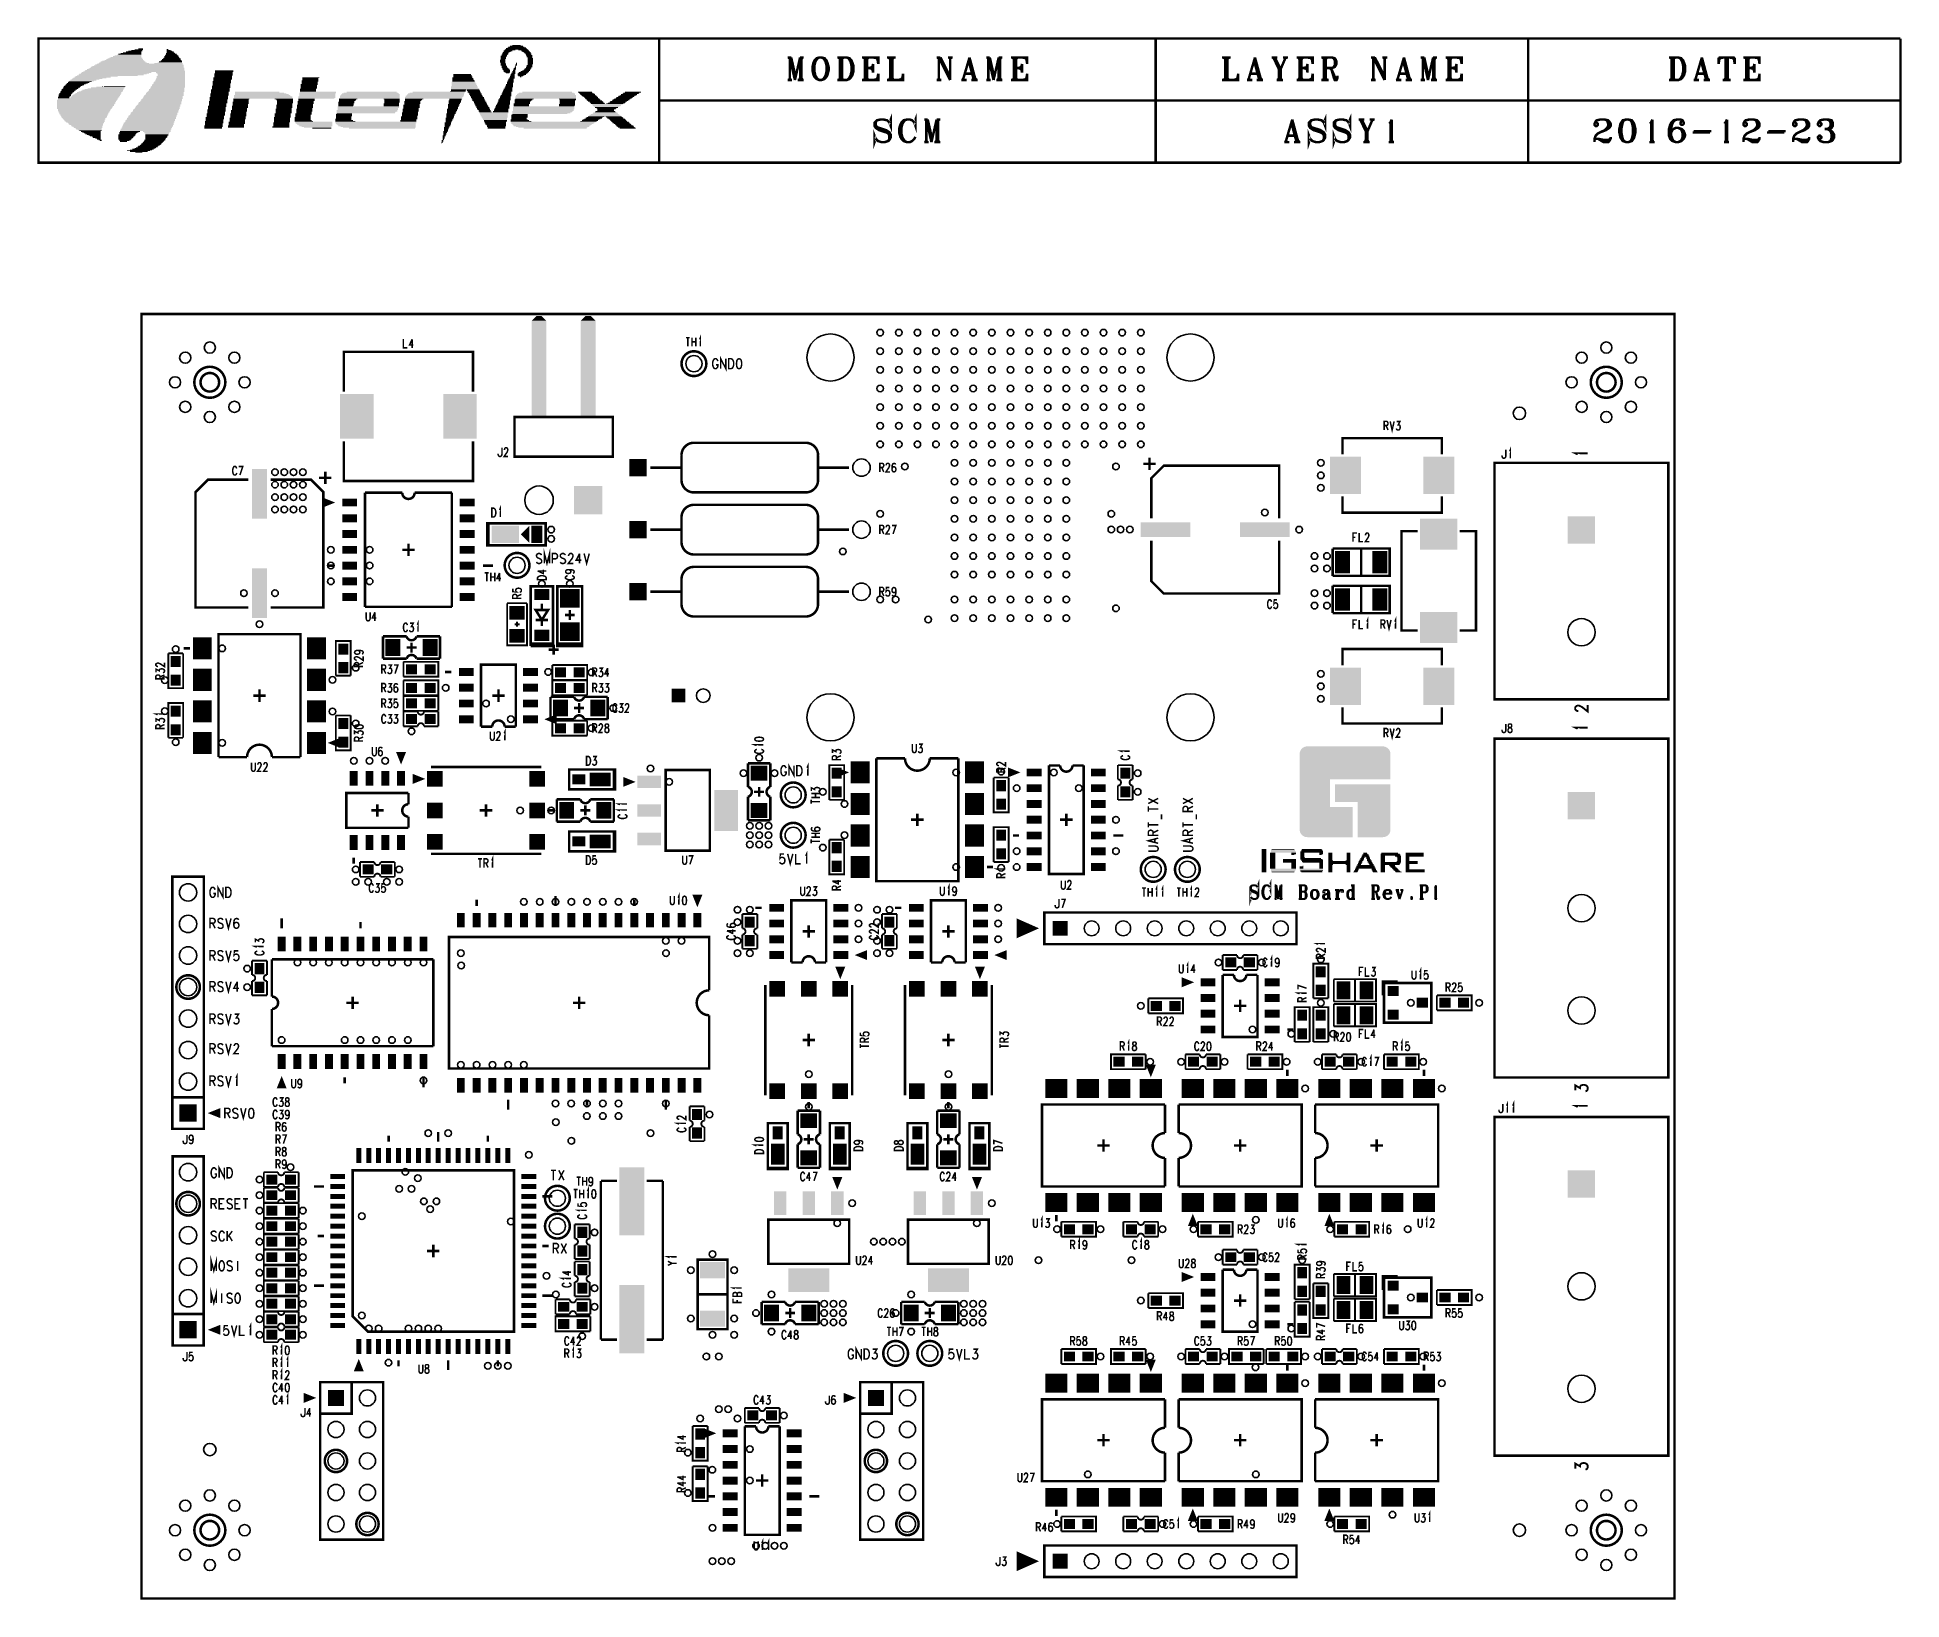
# Model space of a CAD drawing. Extents: x -8 to 142, y 0 to 126.
import ezdxf

# ---------------------------------------------------------------- set-up
doc = ezdxf.new("R2010")
doc.units = 0
doc.layers.get('0').update_dxf_attribs({"linetype": 'CONTINUOUS'})
doc.layers.add('02_ASSY1_GBR', color=6, linetype='CONTINUOUS')

# ---------------------------------------------------------------- blocks, each defined once
blk = doc.blocks.new('ROUND_124')
blk.add_circle((0, 0), 0.7)
blk = doc.blocks.new('SQUARE_125')
blk.add_solid([(0.7, 0.7), (0.7, -0.7), (-0.7, 0.7), (-0.7, -0.7)])
blk = doc.blocks.new('RECTANGLE_135')
blk.add_solid([(0.675, 0.6), (0.675, -0.6), (-0.675, 0.6), (-0.675, -0.6)])
blk = doc.blocks.new('SQUARE_147')
blk.add_solid([(0.6, 0.6), (0.6, -0.6), (-0.6, 0.6), (-0.6, -0.6)])
blk = doc.blocks.new('RECTANGLE_151')
blk.add_solid([(0.6, 0.9), (0.6, -0.9), (-0.6, 0.9), (-0.6, -0.9)])
blk = doc.blocks.new('SQUARE_154')
blk.add_solid([(0.65, 0.65), (0.65, -0.65), (-0.65, 0.65), (-0.65, -0.65)])
blk = doc.blocks.new('ROUND_162')
blk.add_circle((0, 0), 1.15)
blk = doc.blocks.new('SQUARE_163')
blk.add_solid([(1.15, 1.15), (1.15, -1.15), (-1.15, 1.15), (-1.15, -1.15)])
blk = doc.blocks.new('ROUND_170')
blk.add_circle((0, 0), 0.265)
blk = doc.blocks.new('ROUND_171')
blk.add_circle((0, 0), 0.45)
blk = doc.blocks.new('SQUARE_172')
blk.add_solid([(0.55, 0.55), (0.55, -0.55), (-0.55, 0.55), (-0.55, -0.55)])
blk = doc.blocks.new('ROUND_173')
blk.add_circle((0, 0), 0.55)
blk = doc.blocks.new('ROUND_174')
blk.add_circle((0, 0), 1.9)
blk = doc.blocks.new('ROUND_175')
blk.add_circle((0, 0), 1.1)
blk = doc.blocks.new('SQUARE_176')
blk.add_solid([(1.1, 1.1), (1.1, -1.1), (-1.1, 1.1), (-1.1, -1.1)])
blk = doc.blocks.new('RECTANGLE_178')
blk.add_solid([(0.4, 0.45), (0.4, -0.45), (-0.4, 0.45), (-0.4, -0.45)])
blk = doc.blocks.new('RECTANGLE_179')
blk.add_solid([(0.76, 0.89), (0.76, -0.89), (-0.76, 0.89), (-0.76, -0.89)])
blk = doc.blocks.new('RECTANGLE_180')
blk.add_solid([(0.45, 0.4), (0.45, -0.4), (-0.45, 0.4), (-0.45, -0.4)])
blk = doc.blocks.new('RECTANGLE_183')
blk.add_solid([(0.6, 2), (0.6, -2), (-0.6, 2), (-0.6, -2)])
blk = doc.blocks.new('RECTANGLE_184')
blk.add_solid([(1.35, 1.8), (1.35, -1.8), (-1.35, 1.8), (-1.35, -1.8)])
blk = doc.blocks.new('SQUARE_185')
blk.add_solid([(0.635, 0.635), (0.635, -0.635), (-0.635, 0.635), (-0.635, -0.635)])
blk = doc.blocks.new('RECTANGLE_186')
blk.add_solid([(0.6, 0.675), (0.6, -0.675), (-0.6, 0.675), (-0.6, -0.675)])
blk = doc.blocks.new('RECTANGLE_187')
blk.add_solid([(0.8, 0.75), (0.8, -0.75), (-0.8, 0.75), (-0.8, -0.75)])
blk = doc.blocks.new('RECTANGLE_188')
blk.add_solid([(0.61, 0.455), (0.61, -0.455), (-0.61, 0.455), (-0.61, -0.455)])
blk = doc.blocks.new('RECTANGLE_189')
blk.add_solid([(0.625, 0.55), (0.625, -0.55), (-0.625, 0.55), (-0.625, -0.55)])
blk = doc.blocks.new('RECTANGLE_190')
blk.add_solid([(0.45, 0.7), (0.45, -0.7), (-0.45, 0.7), (-0.45, -0.7)])
blk = doc.blocks.new('RECTANGLE_191')
blk.add_solid([(1.1, 0.7), (1.1, -0.7), (-1.1, 0.7), (-1.1, -0.7)])
blk = doc.blocks.new('RECTANGLE_192')
blk.add_solid([(1, 2.75), (1, -2.75), (-1, 2.75), (-1, -2.75)])
blk = doc.blocks.new('RECTANGLE_193')
blk.add_solid([(0.85, 0.55), (0.85, -0.55), (-0.85, 0.55), (-0.85, -0.55)])
blk = doc.blocks.new('RECTANGLE_194')
blk.add_solid([(0.525, 0.4), (0.525, -0.4), (-0.525, 0.4), (-0.525, -0.4)])
blk = doc.blocks.new('RECTANGLE_195')
blk.add_solid([(0.95, 0.5), (0.95, -0.5), (-0.95, 0.5), (-0.95, -0.5)])
blk = doc.blocks.new('RECTANGLE_196')
blk.add_solid([(1, 0.65), (1, -0.65), (-1, 0.65), (-1, -0.65)])
blk = doc.blocks.new('RECTANGLE_197')
blk.add_solid([(0.95, 1.65), (0.95, -1.65), (-0.95, 1.65), (-0.95, -1.65)])
blk = doc.blocks.new('RECTANGLE_198')
blk.add_solid([(1.65, 0.95), (1.65, -0.95), (-1.65, 0.95), (-1.65, -0.95)])
blk = doc.blocks.new('RECTANGLE_199')
blk.add_solid([(0.5, 0.95), (0.5, -0.95), (-0.5, 0.95), (-0.5, -0.95)])
blk = doc.blocks.new('RECTANGLE_200')
blk.add_solid([(0.55, 0.85), (0.55, -0.85), (-0.55, 0.85), (-0.55, -0.85)])
blk = doc.blocks.new('RECTANGLE_201')
blk.add_solid([(0.4, 0.525), (0.4, -0.525), (-0.4, 0.525), (-0.4, -0.525)])
blk = doc.blocks.new('RECTANGLE_202')
blk.add_solid([(0.89, 0.76), (0.89, -0.76), (-0.89, 0.76), (-0.89, -0.76)])
blk = doc.blocks.new('RECTANGLE_203')
blk.add_solid([(2, 0.6), (2, -0.6), (-2, 0.6), (-2, -0.6)])
blk = doc.blocks.new('RECTANGLE_204')
blk.add_solid([(0.55, 0.725), (0.55, -0.725), (-0.55, 0.725), (-0.55, -0.725)])
blk = doc.blocks.new('RECTANGLE_205')
blk.add_solid([(1.25, 1.5), (1.25, -1.5), (-1.25, 1.5), (-1.25, -1.5)])
blk = doc.blocks.new('RECTANGLE_206')
blk.add_solid([(1.5, 1.25), (1.5, -1.25), (-1.5, 1.25), (-1.5, -1.25)])
blk = doc.blocks.new('ROUND_216')
blk.add_circle((0, 0), 0.5)
blk = doc.blocks.new('ROUND_217')
blk.add_circle((0, 0), 0.6)
blk = doc.blocks.new('ROUND_218')
blk.add_circle((0, 0), 0.65)

msp = doc.modelspace()

# ---------------------------------------------------------------- linework, layer by layer
at = {"layer": '02_ASSY1_GBR'}
for points, const_width in [([(41.7, 125.7), (-8.3, 125.7), (-8.3, 115.7), (41.7, 115.7)], 0.2), ([(41.7, 125.7), (141.7, 125.7)], 0.2), ([(41.7, 125.7), (41.7, 115.7)], 0.2), ([(81.7, 125.7), (81.7, 115.7)], 0.2), ([(111.7, 125.7), (111.7, 115.7)], 0.2), ([(141.7, 125.7), (141.7, 115.7)], 0.2), ([(52.05, 124.17), (52.336, 124.17)], 0.2), ([(52.102, 124.17), (52.219, 124.109)], 0.2), ([(52.219, 124.17), (52.219, 122.442)], 0.2), ([(52.219, 124.17), (52.635, 122.352)], 0.2), ([(52.284, 124.17), (52.635, 122.624)], 0.2), ([(52.336, 124.17), (52.687, 122.624)], 0.2), ([(53.051, 124.17), (52.635, 122.352)], 0.2), ([(53.051, 124.17), (53.051, 122.352)], 0.2), ([(53.051, 124.17), (53.35, 124.17)], 0.2), ([(53.103, 124.109), (53.103, 122.442)], 0.2), ([(53.168, 124.17), (53.168, 122.352)], 0.2), ([(53.22, 124.17), (53.168, 124.018)], 0.2), ([(53.285, 124.17), (53.168, 124.109)], 0.2), ([(54.609, 124.17), (54.375, 124.109), (54.206, 123.927), (54.128, 123.745), (54.05, 123.412), (54.05, 123.139), (54.128, 122.776), (54.206, 122.624), (54.375, 122.442), (54.609, 122.352), (54.778, 122.352), (55.025, 122.442), (55.181, 122.624), (55.259, 122.776), (55.35, 123.139), (55.35, 123.412), (55.259, 123.745), (55.181, 123.927), (55.025, 124.109), (54.778, 124.17), (54.609, 124.17)], 0.2), ([(54.284, 123.927), (54.206, 123.745), (54.128, 123.503), (54.128, 123.048), (54.206, 122.776), (54.284, 122.624)], 0.2), ([(54.609, 124.17), (54.453, 124.109), (54.284, 123.836), (54.206, 123.503), (54.206, 123.048), (54.284, 122.715), (54.453, 122.442), (54.609, 122.352)], 0.2), ([(54.778, 122.352), (54.934, 122.442), (55.103, 122.715), (55.181, 123.048), (55.181, 123.503), (55.103, 123.836), (54.934, 124.109), (54.778, 124.17)], 0.2), ([(55.103, 122.624), (55.181, 122.776), (55.259, 123.048), (55.259, 123.503), (55.181, 123.745), (55.103, 123.927)], 0.2), ([(56.05, 124.17), (56.804, 124.17), (57.038, 124.109), (57.194, 123.927), (57.272, 123.745), (57.35, 123.503), (57.35, 123.048), (57.272, 122.776), (57.194, 122.624), (57.038, 122.442), (56.804, 122.352), (56.05, 122.352)], 0.2), ([(56.115, 124.17), (56.271, 124.109)], 0.2), ([(56.193, 124.17), (56.271, 124.018)], 0.2), ([(56.271, 124.17), (56.271, 122.352)], 0.2), ([(56.349, 124.109), (56.349, 122.442)], 0.2), ([(56.427, 124.17), (56.427, 122.352)], 0.2), ([(56.505, 124.17), (56.427, 124.018)], 0.2), ([(56.583, 124.17), (56.427, 124.109)], 0.2), ([(56.804, 124.17), (56.96, 124.109), (57.116, 123.836), (57.194, 123.503), (57.194, 123.048), (57.116, 122.715), (56.96, 122.442), (56.804, 122.352)], 0.2), ([(57.116, 123.927), (57.194, 123.745), (57.272, 123.503), (57.272, 123.048), (57.194, 122.776), (57.116, 122.624)], 0.2), ([(58.05, 124.17), (59.35, 124.17), (59.35, 123.655)], 0.2), ([(58.128, 124.17), (58.284, 124.109)], 0.2), ([(58.206, 124.17), (58.284, 124.018)], 0.2), ([(58.284, 124.17), (58.284, 122.352)], 0.2), ([(58.934, 123.412), (58.609, 123.321), (58.934, 123.23)], 0.2), ([(58.362, 124.109), (58.362, 122.442)], 0.2), ([(58.453, 124.17), (58.453, 122.352)], 0.2), ([(58.531, 124.17), (58.453, 124.018)], 0.2), ([(58.609, 124.17), (58.453, 124.109)], 0.2), ([(58.453, 123.321), (58.934, 123.321)], 0.2), ([(58.934, 123.503), (58.778, 123.321), (58.934, 123.139)], 0.2), ([(58.934, 123.655), (58.856, 123.321), (58.934, 122.958)], 0.2), ([(58.934, 124.17), (59.35, 124.109)], 0.2), ([(58.934, 123.655), (58.934, 122.958)], 0.2), ([(59.103, 124.17), (59.35, 124.018)], 0.2), ([(59.181, 124.17), (59.35, 123.927)], 0.2), ([(59.259, 124.17), (59.35, 123.655)], 0.2), ([(60.05, 124.17), (60.739, 124.17)], 0.2), ([(60.128, 124.17), (60.31, 124.109)], 0.2), ([(60.219, 124.17), (60.31, 124.018)], 0.2), ([(60.31, 124.17), (60.31, 122.352)], 0.2), ([(60.388, 124.109), (60.388, 122.442)], 0.2), ([(60.479, 124.17), (60.479, 122.352)], 0.2), ([(60.57, 124.17), (60.479, 124.018)], 0.2), ([(60.648, 124.17), (60.479, 124.109)], 0.2), ([(64.05, 124.17), (64.362, 124.17)], 0.2), ([(64.102, 124.17), (64.232, 124.109)], 0.2), ([(64.232, 124.17), (64.232, 122.442)], 0.2), ([(64.232, 124.17), (65.142, 122.352)], 0.2), ([(64.31, 124.17), (65.077, 122.624)], 0.2), ([(64.362, 124.17), (65.142, 122.624)], 0.2), ([(64.96, 124.17), (65.35, 124.17)], 0.2), ([(65.025, 124.17), (65.142, 124.109)], 0.2), ([(65.285, 124.17), (65.142, 124.109)], 0.2), ([(65.142, 124.109), (65.142, 122.352)], 0.2), ([(66.7, 124.17), (66.193, 122.442)], 0.2), ([(66.622, 123.927), (67.051, 122.352)], 0.2), ([(66.7, 124.17), (67.194, 122.352)], 0.2), ([(66.7, 123.927), (67.129, 122.352)], 0.2), ([(68.05, 124.17), (68.336, 124.17)], 0.2), ([(68.102, 124.17), (68.219, 124.109)], 0.2), ([(68.219, 124.17), (68.219, 122.442)], 0.2), ([(68.219, 124.17), (68.635, 122.352)], 0.2), ([(68.284, 124.17), (68.635, 122.624)], 0.2), ([(68.336, 124.17), (68.687, 122.624)], 0.2), ([(69.051, 124.17), (68.635, 122.352)], 0.2), ([(69.051, 124.17), (69.051, 122.352)], 0.2), ([(69.051, 124.17), (69.35, 124.17)], 0.2), ([(69.103, 124.109), (69.103, 122.442)], 0.2), ([(69.168, 124.17), (69.168, 122.352)], 0.2), ([(69.22, 124.17), (69.168, 124.018)], 0.2), ([(69.285, 124.17), (69.168, 124.109)], 0.2), ([(70.05, 124.17), (71.35, 124.17), (71.35, 123.655)], 0.2), ([(70.128, 124.17), (70.284, 124.109)], 0.2), ([(70.206, 124.17), (70.284, 124.018)], 0.2), ([(70.284, 124.17), (70.284, 122.352)], 0.2), ([(70.934, 123.412), (70.609, 123.321), (70.934, 123.23)], 0.2), ([(70.362, 124.109), (70.362, 122.442)], 0.2), ([(70.453, 124.17), (70.453, 122.352)], 0.2), ([(70.531, 124.17), (70.453, 124.018)], 0.2), ([(70.609, 124.17), (70.453, 124.109)], 0.2), ([(70.453, 123.321), (70.934, 123.321)], 0.2), ([(70.934, 123.503), (70.778, 123.321), (70.934, 123.139)], 0.2), ([(70.934, 123.655), (70.856, 123.321), (70.934, 122.958)], 0.2), ([(70.934, 124.17), (71.35, 124.109)], 0.2), ([(70.934, 123.655), (70.934, 122.958)], 0.2), ([(71.103, 124.17), (71.35, 124.018)], 0.2), ([(71.181, 124.17), (71.35, 123.927)], 0.2), ([(71.259, 124.17), (71.35, 123.655)], 0.2), ([(87.05, 124.17), (87.739, 124.17)], 0.2), ([(87.128, 124.17), (87.31, 124.109)], 0.2), ([(87.219, 124.17), (87.31, 124.018)], 0.2), ([(87.31, 124.17), (87.31, 122.352)], 0.2), ([(87.388, 124.109), (87.388, 122.442)], 0.2), ([(87.479, 124.17), (87.479, 122.352)], 0.2), ([(87.57, 124.17), (87.479, 124.018)], 0.2), ([(87.648, 124.17), (87.479, 124.109)], 0.2), ([(89.7, 124.17), (89.193, 122.442)], 0.2), ([(89.622, 123.927), (90.051, 122.352)], 0.2), ([(89.7, 124.17), (90.194, 122.352)], 0.2), ([(89.7, 123.927), (90.129, 122.352)], 0.2), ([(91.05, 124.17), (91.505, 124.17)], 0.2), ([(91.115, 124.17), (91.245, 124.109)], 0.2), ([(91.18, 124.17), (91.622, 123.23), (91.622, 122.352)], 0.2), ([(91.245, 124.17), (91.687, 123.23), (91.687, 122.442)], 0.2), ([(91.297, 124.17), (91.765, 123.23), (91.765, 122.352)], 0.2), ([(91.44, 124.17), (91.297, 124.109)], 0.2), ([(92.142, 124.109), (91.765, 123.23)], 0.2), ([(91.947, 124.17), (92.35, 124.17)], 0.2), ([(92.025, 124.17), (92.142, 124.109)], 0.2), ([(92.272, 124.17), (92.142, 124.109)], 0.2), ([(93.05, 124.17), (94.35, 124.17), (94.35, 123.655)], 0.2), ([(93.128, 124.17), (93.284, 124.109)], 0.2), ([(93.206, 124.17), (93.284, 124.018)], 0.2), ([(93.284, 124.17), (93.284, 122.352)], 0.2), ([(93.934, 123.412), (93.609, 123.321), (93.934, 123.23)], 0.2), ([(93.362, 124.109), (93.362, 122.442)], 0.2), ([(93.453, 124.17), (93.453, 122.352)], 0.2), ([(93.531, 124.17), (93.453, 124.018)], 0.2), ([(93.609, 124.17), (93.453, 124.109)], 0.2), ([(93.453, 123.321), (93.934, 123.321)], 0.2), ([(93.934, 123.503), (93.778, 123.321), (93.934, 123.139)], 0.2), ([(93.934, 123.655), (93.856, 123.321), (93.934, 122.958)], 0.2), ([(93.934, 124.17), (94.35, 124.109)], 0.2), ([(93.934, 123.655), (93.934, 122.958)], 0.2), ([(94.103, 124.17), (94.35, 124.018)], 0.2), ([(94.181, 124.17), (94.35, 123.927)], 0.2), ([(94.259, 124.17), (94.35, 123.655)], 0.2), ([(95.05, 124.17), (95.908, 124.17), (96.129, 124.109), (96.194, 124.018), (96.272, 123.836), (96.272, 123.655), (96.194, 123.503), (96.129, 123.412), (95.908, 123.321), (95.401, 123.321)], 0.2), ([(95.115, 124.17), (95.258, 124.109)], 0.2), ([(95.193, 124.17), (95.258, 124.018)], 0.2), ([(95.258, 124.17), (95.258, 122.352)], 0.2), ([(95.336, 124.109), (95.336, 122.442)], 0.2), ([(95.401, 124.17), (95.401, 122.352)], 0.2), ([(95.479, 124.17), (95.401, 124.018)], 0.2), ([(95.544, 124.17), (95.401, 124.109)], 0.2), ([(95.687, 123.321), (95.843, 123.23), (95.908, 123.048), (96.051, 122.533), (96.129, 122.352), (96.272, 122.352), (96.35, 122.533), (96.35, 122.715)], 0.2), ([(95.843, 123.23), (95.908, 123.139), (96.129, 122.624), (96.194, 122.533), (96.272, 122.533), (96.35, 122.624)], 0.2), ([(95.908, 124.17), (96.051, 124.109), (96.129, 123.927), (96.129, 123.564), (96.051, 123.412), (95.908, 123.321)], 0.2), ([(96.129, 124.018), (96.194, 123.836), (96.194, 123.655), (96.129, 123.503)], 0.2), ([(99.05, 124.17), (99.362, 124.17)], 0.2), ([(99.102, 124.17), (99.232, 124.109)], 0.2), ([(99.232, 124.17), (99.232, 122.442)], 0.2), ([(99.232, 124.17), (100.142, 122.352)], 0.2), ([(99.31, 124.17), (100.077, 122.624)], 0.2), ([(99.362, 124.17), (100.142, 122.624)], 0.2), ([(99.96, 124.17), (100.35, 124.17)], 0.2), ([(100.025, 124.17), (100.142, 124.109)], 0.2), ([(100.285, 124.17), (100.142, 124.109)], 0.2), ([(100.142, 124.109), (100.142, 122.352)], 0.2), ([(101.7, 124.17), (101.193, 122.442)], 0.2), ([(101.622, 123.927), (102.051, 122.352)], 0.2), ([(101.7, 124.17), (102.194, 122.352)], 0.2), ([(101.7, 123.927), (102.129, 122.352)], 0.2), ([(103.05, 124.17), (103.336, 124.17)], 0.2), ([(103.102, 124.17), (103.219, 124.109)], 0.2), ([(103.219, 124.17), (103.219, 122.442)], 0.2), ([(103.219, 124.17), (103.635, 122.352)], 0.2), ([(103.284, 124.17), (103.635, 122.624)], 0.2), ([(103.336, 124.17), (103.687, 122.624)], 0.2), ([(104.051, 124.17), (103.635, 122.352)], 0.2), ([(104.051, 124.17), (104.051, 122.352)], 0.2), ([(104.051, 124.17), (104.35, 124.17)], 0.2), ([(104.103, 124.109), (104.103, 122.442)], 0.2), ([(104.168, 124.17), (104.168, 122.352)], 0.2), ([(104.22, 124.17), (104.168, 124.018)], 0.2), ([(104.285, 124.17), (104.168, 124.109)], 0.2), ([(105.05, 124.17), (106.35, 124.17), (106.35, 123.655)], 0.2), ([(105.128, 124.17), (105.284, 124.109)], 0.2), ([(105.206, 124.17), (105.284, 124.018)], 0.2), ([(105.284, 124.17), (105.284, 122.352)], 0.2), ([(105.934, 123.412), (105.609, 123.321), (105.934, 123.23)], 0.2), ([(105.362, 124.109), (105.362, 122.442)], 0.2), ([(105.453, 124.17), (105.453, 122.352)], 0.2), ([(105.531, 124.17), (105.453, 124.018)], 0.2), ([(105.609, 124.17), (105.453, 124.109)], 0.2), ([(105.453, 123.321), (105.934, 123.321)], 0.2), ([(105.934, 123.503), (105.778, 123.321), (105.934, 123.139)], 0.2), ([(105.934, 123.655), (105.856, 123.321), (105.934, 122.958)], 0.2), ([(105.934, 124.17), (106.35, 124.109)], 0.2), ([(105.934, 123.655), (105.934, 122.958)], 0.2), ([(106.103, 124.17), (106.35, 124.018)], 0.2), ([(106.181, 124.17), (106.35, 123.927)], 0.2), ([(106.259, 124.17), (106.35, 123.655)], 0.2), ([(123.05, 124.17), (123.804, 124.17), (124.038, 124.109), (124.194, 123.927), (124.272, 123.745), (124.35, 123.503), (124.35, 123.048), (124.272, 122.776), (124.194, 122.624), (124.038, 122.442), (123.804, 122.352), (123.05, 122.352)], 0.2), ([(123.115, 124.17), (123.271, 124.109)], 0.2), ([(123.193, 124.17), (123.271, 124.018)], 0.2), ([(123.271, 124.17), (123.271, 122.352)], 0.2), ([(123.349, 124.109), (123.349, 122.442)], 0.2), ([(123.427, 124.17), (123.427, 122.352)], 0.2), ([(123.505, 124.17), (123.427, 124.018)], 0.2), ([(123.583, 124.17), (123.427, 124.109)], 0.2), ([(123.804, 124.17), (123.96, 124.109), (124.116, 123.836), (124.194, 123.503), (124.194, 123.048), (124.116, 122.715), (123.96, 122.442), (123.804, 122.352)], 0.2), ([(124.116, 123.927), (124.194, 123.745), (124.272, 123.503), (124.272, 123.048), (124.194, 122.776), (124.116, 122.624)], 0.2), ([(125.7, 124.17), (125.193, 122.442)], 0.2), ([(125.622, 123.927), (126.051, 122.352)], 0.2), ([(125.7, 124.17), (126.194, 122.352)], 0.2), ([(125.7, 123.927), (126.129, 122.352)], 0.2), ([(127.05, 124.17), (127.05, 123.655)], 0.2), ([(127.05, 124.17), (128.35, 124.17)], 0.2), ([(127.128, 124.17), (127.05, 123.655)], 0.2), ([(127.206, 124.17), (127.05, 123.927)], 0.2), ([(127.284, 124.17), (127.05, 124.018)], 0.2), ([(127.453, 124.17), (127.05, 124.109)], 0.2), ([(127.609, 124.17), (127.609, 122.352)], 0.2), ([(127.7, 124.109), (127.7, 122.442)], 0.2), ([(127.778, 124.17), (127.778, 122.352)], 0.2), ([(127.934, 124.17), (128.35, 124.109)], 0.2), ([(128.103, 124.17), (128.35, 124.018)], 0.2), ([(128.181, 124.17), (128.35, 123.927)], 0.2), ([(128.259, 124.17), (128.35, 123.655)], 0.2), ([(128.35, 124.17), (128.35, 123.655)], 0.2), ([(129.05, 124.17), (130.35, 124.17), (130.35, 123.655)], 0.2), ([(129.128, 124.17), (129.284, 124.109)], 0.2), ([(129.206, 124.17), (129.284, 124.018)], 0.2), ([(129.284, 124.17), (129.284, 122.352)], 0.2), ([(129.934, 123.412), (129.609, 123.321), (129.934, 123.23)], 0.2), ([(129.362, 124.109), (129.362, 122.442)], 0.2), ([(129.453, 124.17), (129.453, 122.352)], 0.2), ([(129.531, 124.17), (129.453, 124.018)], 0.2), ([(129.609, 124.17), (129.453, 124.109)], 0.2), ([(129.453, 123.321), (129.934, 123.321)], 0.2), ([(129.934, 123.503), (129.778, 123.321), (129.934, 123.139)], 0.2), ([(129.934, 123.655), (129.856, 123.321), (129.934, 122.958)], 0.2), ([(129.934, 124.17), (130.35, 124.109)], 0.2), ([(129.934, 123.655), (129.934, 122.958)], 0.2), ([(130.103, 124.17), (130.35, 124.018)], 0.2), ([(130.181, 124.17), (130.35, 123.927)], 0.2), ([(130.259, 124.17), (130.35, 123.655)], 0.2), ([(52.05, 122.352), (52.401, 122.352)], 0.2), ([(52.219, 122.442), (52.102, 122.352)], 0.2), ([(52.219, 122.442), (52.336, 122.352)], 0.2), ([(52.869, 122.352), (53.35, 122.352)], 0.2), ([(53.051, 122.442), (52.934, 122.352)], 0.2), ([(53.051, 122.533), (52.986, 122.352)], 0.2), ([(53.168, 122.533), (53.22, 122.352)], 0.2), ([(53.168, 122.442), (53.285, 122.352)], 0.2), ([(56.271, 122.442), (56.115, 122.352)], 0.2), ([(56.271, 122.533), (56.193, 122.352)], 0.2), ([(56.427, 122.533), (56.505, 122.352)], 0.2), ([(56.427, 122.442), (56.583, 122.352)], 0.2), ([(58.05, 122.352), (59.35, 122.352), (59.35, 122.867)], 0.2), ([(58.284, 122.442), (58.128, 122.352)], 0.2), ([(58.284, 122.533), (58.206, 122.352)], 0.2), ([(58.453, 122.533), (58.531, 122.352)], 0.2), ([(58.453, 122.442), (58.609, 122.352)], 0.2), ([(58.934, 122.352), (59.35, 122.442)], 0.2), ([(59.103, 122.352), (59.35, 122.533)], 0.2), ([(59.181, 122.352), (59.35, 122.624)], 0.2), ([(59.259, 122.352), (59.35, 122.867)], 0.2), ([(60.05, 122.352), (61.35, 122.352), (61.35, 122.867)], 0.2), ([(60.31, 122.442), (60.128, 122.352)], 0.2), ([(60.31, 122.533), (60.219, 122.352)], 0.2), ([(60.479, 122.533), (60.57, 122.352)], 0.2), ([(60.479, 122.442), (60.648, 122.352)], 0.2), ([(60.908, 122.352), (61.35, 122.442)], 0.2), ([(61.077, 122.352), (61.35, 122.533)], 0.2), ([(61.168, 122.352), (61.35, 122.624)], 0.2), ([(61.259, 122.352), (61.35, 122.867)], 0.2), ([(64.05, 122.352), (64.427, 122.352)], 0.2), ([(64.232, 122.442), (64.102, 122.352)], 0.2), ([(64.232, 122.442), (64.362, 122.352)], 0.2), ([(66.05, 122.352), (66.479, 122.352)], 0.2), ([(66.193, 122.442), (66.115, 122.352)], 0.2), ([(66.193, 122.442), (66.336, 122.352)], 0.2), ([(66.336, 122.867), (66.986, 122.867)], 0.2), ([(66.843, 122.352), (67.35, 122.352)], 0.2), ([(67.051, 122.442), (66.908, 122.352)], 0.2), ([(67.051, 122.533), (66.986, 122.352)], 0.2), ([(67.129, 122.533), (67.272, 122.352)], 0.2), ([(68.05, 122.352), (68.401, 122.352)], 0.2), ([(68.219, 122.442), (68.102, 122.352)], 0.2), ([(68.219, 122.442), (68.336, 122.352)], 0.2), ([(68.869, 122.352), (69.35, 122.352)], 0.2), ([(69.051, 122.442), (68.934, 122.352)], 0.2), ([(69.051, 122.533), (68.986, 122.352)], 0.2), ([(69.168, 122.533), (69.22, 122.352)], 0.2), ([(69.168, 122.442), (69.285, 122.352)], 0.2), ([(70.05, 122.352), (71.35, 122.352), (71.35, 122.867)], 0.2), ([(70.284, 122.442), (70.128, 122.352)], 0.2), ([(70.284, 122.533), (70.206, 122.352)], 0.2), ([(70.453, 122.533), (70.531, 122.352)], 0.2), ([(70.453, 122.442), (70.609, 122.352)], 0.2), ([(70.934, 122.352), (71.35, 122.442)], 0.2), ([(71.103, 122.352), (71.35, 122.533)], 0.2), ([(71.181, 122.352), (71.35, 122.624)], 0.2), ([(71.259, 122.352), (71.35, 122.867)], 0.2), ([(87.05, 122.352), (88.35, 122.352), (88.35, 122.867)], 0.2), ([(87.31, 122.442), (87.128, 122.352)], 0.2), ([(87.31, 122.533), (87.219, 122.352)], 0.2), ([(87.479, 122.533), (87.57, 122.352)], 0.2), ([(87.479, 122.442), (87.648, 122.352)], 0.2), ([(87.908, 122.352), (88.35, 122.442)], 0.2), ([(88.077, 122.352), (88.35, 122.533)], 0.2), ([(88.168, 122.352), (88.35, 122.624)], 0.2), ([(88.259, 122.352), (88.35, 122.867)], 0.2), ([(89.05, 122.352), (89.479, 122.352)], 0.2), ([(89.193, 122.442), (89.115, 122.352)], 0.2), ([(89.193, 122.442), (89.336, 122.352)], 0.2), ([(89.336, 122.867), (89.986, 122.867)], 0.2), ([(89.843, 122.352), (90.35, 122.352)], 0.2), ([(90.051, 122.442), (89.908, 122.352)], 0.2), ([(90.051, 122.533), (89.986, 122.352)], 0.2), ([(90.129, 122.533), (90.272, 122.352)], 0.2), ([(91.44, 122.352), (91.947, 122.352)], 0.2), ([(91.622, 122.442), (91.505, 122.352)], 0.2), ([(91.622, 122.533), (91.557, 122.352)], 0.2), ([(91.765, 122.533), (91.817, 122.352)], 0.2), ([(91.765, 122.442), (91.882, 122.352)], 0.2), ([(93.05, 122.352), (94.35, 122.352), (94.35, 122.867)], 0.2), ([(93.284, 122.442), (93.128, 122.352)], 0.2), ([(93.284, 122.533), (93.206, 122.352)], 0.2), ([(93.453, 122.533), (93.531, 122.352)], 0.2), ([(93.453, 122.442), (93.609, 122.352)], 0.2), ([(93.934, 122.352), (94.35, 122.442)], 0.2), ([(94.103, 122.352), (94.35, 122.533)], 0.2), ([(94.181, 122.352), (94.35, 122.624)], 0.2), ([(94.259, 122.352), (94.35, 122.867)], 0.2), ([(95.05, 122.352), (95.622, 122.352)], 0.2), ([(95.258, 122.442), (95.115, 122.352)], 0.2), ([(95.258, 122.533), (95.193, 122.352)], 0.2), ([(95.401, 122.533), (95.479, 122.352)], 0.2), ([(95.401, 122.442), (95.544, 122.352)], 0.2), ([(96.051, 122.715), (96.129, 122.533), (96.194, 122.442), (96.272, 122.442)], 0.2), ([(99.05, 122.352), (99.427, 122.352)], 0.2), ([(99.232, 122.442), (99.102, 122.352)], 0.2), ([(99.232, 122.442), (99.362, 122.352)], 0.2), ([(101.05, 122.352), (101.479, 122.352)], 0.2), ([(101.193, 122.442), (101.115, 122.352)], 0.2), ([(101.193, 122.442), (101.336, 122.352)], 0.2), ([(101.336, 122.867), (101.986, 122.867)], 0.2), ([(101.843, 122.352), (102.35, 122.352)], 0.2), ([(102.051, 122.442), (101.908, 122.352)], 0.2), ([(102.051, 122.533), (101.986, 122.352)], 0.2), ([(102.129, 122.533), (102.272, 122.352)], 0.2), ([(103.05, 122.352), (103.401, 122.352)], 0.2), ([(103.219, 122.442), (103.102, 122.352)], 0.2), ([(103.219, 122.442), (103.336, 122.352)], 0.2), ([(103.869, 122.352), (104.35, 122.352)], 0.2), ([(104.051, 122.442), (103.934, 122.352)], 0.2), ([(104.051, 122.533), (103.986, 122.352)], 0.2), ([(104.168, 122.533), (104.22, 122.352)], 0.2), ([(104.168, 122.442), (104.285, 122.352)], 0.2), ([(105.05, 122.352), (106.35, 122.352), (106.35, 122.867)], 0.2), ([(105.284, 122.442), (105.128, 122.352)], 0.2), ([(105.284, 122.533), (105.206, 122.352)], 0.2), ([(105.453, 122.533), (105.531, 122.352)], 0.2), ([(105.453, 122.442), (105.609, 122.352)], 0.2), ([(105.934, 122.352), (106.35, 122.442)], 0.2), ([(106.103, 122.352), (106.35, 122.533)], 0.2), ([(106.181, 122.352), (106.35, 122.624)], 0.2), ([(106.259, 122.352), (106.35, 122.867)], 0.2), ([(123.271, 122.442), (123.115, 122.352)], 0.2), ([(123.271, 122.533), (123.193, 122.352)], 0.2), ([(123.427, 122.533), (123.505, 122.352)], 0.2), ([(123.427, 122.442), (123.583, 122.352)], 0.2), ([(125.05, 122.352), (125.479, 122.352)], 0.2), ([(125.193, 122.442), (125.115, 122.352)], 0.2), ([(125.193, 122.442), (125.336, 122.352)], 0.2), ([(125.336, 122.867), (125.986, 122.867)], 0.2), ([(125.843, 122.352), (126.35, 122.352)], 0.2), ([(126.051, 122.442), (125.908, 122.352)], 0.2), ([(126.051, 122.533), (125.986, 122.352)], 0.2), ([(126.129, 122.533), (126.272, 122.352)], 0.2), ([(127.375, 122.352), (128.012, 122.352)], 0.2), ([(127.609, 122.442), (127.453, 122.352)], 0.2), ([(127.609, 122.533), (127.531, 122.352)], 0.2), ([(127.778, 122.533), (127.856, 122.352)], 0.2), ([(127.778, 122.442), (127.934, 122.352)], 0.2), ([(129.05, 122.352), (130.35, 122.352), (130.35, 122.867)], 0.2), ([(129.284, 122.442), (129.128, 122.352)], 0.2), ([(129.284, 122.533), (129.206, 122.352)], 0.2), ([(129.453, 122.533), (129.531, 122.352)], 0.2), ([(129.453, 122.442), (129.609, 122.352)], 0.2), ([(129.934, 122.352), (130.35, 122.442)], 0.2), ([(130.103, 122.352), (130.35, 122.533)], 0.2), ([(130.181, 122.352), (130.35, 122.624)], 0.2), ([(130.259, 122.352), (130.35, 122.867)], 0.2), ([(41.7, 120.7), (141.7, 120.7)], 0.2), ([(60.246, 118.927), (60.35, 119.17), (60.35, 118.655), (60.246, 118.927), (60.064, 119.109), (59.778, 119.17), (59.505, 119.17), (59.232, 119.109), (59.05, 118.927), (59.05, 118.655), (59.141, 118.503), (59.414, 118.321), (59.973, 118.139), (60.155, 118.048), (60.246, 117.867), (60.246, 117.624), (60.155, 117.442)], 0.2), ([(59.232, 119.109), (59.141, 118.927), (59.141, 118.745), (59.232, 118.564), (59.414, 118.503), (59.973, 118.321), (60.246, 118.139), (60.35, 117.958), (60.35, 117.715), (60.246, 117.533), (60.155, 117.442), (59.882, 117.352), (59.596, 117.352), (59.323, 117.442), (59.141, 117.624), (59.05, 117.867), (59.05, 117.352), (59.141, 117.624)], 0.2), ([(59.141, 118.655), (59.232, 118.503), (59.414, 118.412), (59.973, 118.23), (60.155, 118.139), (60.246, 117.958)], 0.2), ([(62.259, 118.927), (62.35, 119.17), (62.35, 118.655), (62.259, 118.927), (62.077, 119.109), (61.908, 119.17), (61.648, 119.17), (61.388, 119.109), (61.219, 118.927), (61.128, 118.745), (61.05, 118.503), (61.05, 118.048), (61.128, 117.776), (61.219, 117.624), (61.388, 117.442), (61.648, 117.352), (61.908, 117.352), (62.077, 117.442), (62.259, 117.624), (62.35, 117.776)], 0.2), ([(61.297, 118.927), (61.219, 118.745), (61.128, 118.503), (61.128, 118.048), (61.219, 117.776), (61.297, 117.624)], 0.2), ([(61.648, 119.17), (61.479, 119.109), (61.297, 118.836), (61.219, 118.503), (61.219, 118.048), (61.297, 117.715), (61.479, 117.442), (61.648, 117.352)], 0.2), ([(63.05, 119.17), (63.336, 119.17)], 0.2), ([(63.102, 119.17), (63.219, 119.109)], 0.2), ([(63.219, 119.17), (63.219, 117.442)], 0.2), ([(63.219, 119.17), (63.635, 117.352)], 0.2), ([(63.284, 119.17), (63.635, 117.624)], 0.2), ([(63.336, 119.17), (63.687, 117.624)], 0.2), ([(64.051, 119.17), (63.635, 117.352)], 0.2), ([(64.051, 119.17), (64.051, 117.352)], 0.2), ([(64.051, 119.17), (64.35, 119.17)], 0.2), ([(64.103, 119.109), (64.103, 117.442)], 0.2), ([(64.168, 119.17), (64.168, 117.352)], 0.2), ([(64.22, 119.17), (64.168, 119.018)], 0.2), ([(64.285, 119.17), (64.168, 119.109)], 0.2), ([(92.7, 119.17), (92.193, 117.442)], 0.2), ([(92.622, 118.927), (93.051, 117.352)], 0.2), ([(92.7, 119.17), (93.194, 117.352)], 0.2), ([(92.7, 118.927), (93.129, 117.352)], 0.2), ([(95.246, 118.927), (95.35, 119.17), (95.35, 118.655), (95.246, 118.927), (95.064, 119.109), (94.778, 119.17), (94.505, 119.17), (94.232, 119.109), (94.05, 118.927), (94.05, 118.655), (94.141, 118.503), (94.414, 118.321), (94.973, 118.139), (95.155, 118.048), (95.246, 117.867), (95.246, 117.624), (95.155, 117.442)], 0.2), ([(94.232, 119.109), (94.141, 118.927), (94.141, 118.745), (94.232, 118.564), (94.414, 118.503), (94.973, 118.321), (95.246, 118.139), (95.35, 117.958), (95.35, 117.715), (95.246, 117.533), (95.155, 117.442), (94.882, 117.352), (94.596, 117.352), (94.323, 117.442), (94.141, 117.624), (94.05, 117.867), (94.05, 117.352), (94.141, 117.624)], 0.2), ([(94.141, 118.655), (94.232, 118.503), (94.414, 118.412), (94.973, 118.23), (95.155, 118.139), (95.246, 117.958)], 0.2), ([(97.246, 118.927), (97.35, 119.17), (97.35, 118.655), (97.246, 118.927), (97.064, 119.109), (96.778, 119.17), (96.505, 119.17), (96.232, 119.109), (96.05, 118.927), (96.05, 118.655), (96.141, 118.503), (96.414, 118.321), (96.973, 118.139), (97.155, 118.048), (97.246, 117.867), (97.246, 117.624), (97.155, 117.442)], 0.2), ([(96.232, 119.109), (96.141, 118.927), (96.141, 118.745), (96.232, 118.564), (96.414, 118.503), (96.973, 118.321), (97.246, 118.139), (97.35, 117.958), (97.35, 117.715), (97.246, 117.533), (97.155, 117.442), (96.882, 117.352), (96.596, 117.352), (96.323, 117.442), (96.141, 117.624), (96.05, 117.867), (96.05, 117.352), (96.141, 117.624)], 0.2), ([(96.141, 118.655), (96.232, 118.503), (96.414, 118.412), (96.973, 118.23), (97.155, 118.139), (97.246, 117.958)], 0.2), ([(98.05, 119.17), (98.505, 119.17)], 0.2), ([(98.115, 119.17), (98.245, 119.109)], 0.2), ([(98.18, 119.17), (98.622, 118.23), (98.622, 117.352)], 0.2), ([(98.245, 119.17), (98.687, 118.23), (98.687, 117.442)], 0.2), ([(98.297, 119.17), (98.765, 118.23), (98.765, 117.352)], 0.2), ([(98.44, 119.17), (98.297, 119.109)], 0.2), ([(99.142, 119.109), (98.765, 118.23)], 0.2), ([(98.947, 119.17), (99.35, 119.17)], 0.2), ([(99.025, 119.17), (99.142, 119.109)], 0.2), ([(99.272, 119.17), (99.142, 119.109)], 0.2), ([(100.726, 119.17), (100.596, 118.927), (100.518, 118.836)], 0.2), ([(100.635, 119.018), (100.635, 117.352)], 0.2), ([(100.687, 119.018), (100.687, 117.442)], 0.2), ([(100.726, 119.17), (100.726, 117.352)], 0.2), ([(117.141, 118.927), (117.232, 118.927), (117.323, 118.836), (117.323, 118.745), (117.232, 118.655), (117.141, 118.655), (117.05, 118.745), (117.05, 118.836), (117.141, 119.018), (117.232, 119.109), (117.505, 119.17), (117.882, 119.17), (118.155, 119.109), (118.246, 119.018), (118.35, 118.836), (118.35, 118.655), (118.246, 118.503), (117.973, 118.321), (117.505, 118.139), (117.323, 118.048), (117.141, 117.867), (117.05, 117.624), (117.05, 117.352)], 0.2), ([(117.141, 118.836), (117.141, 118.745), (117.232, 118.745), (117.232, 118.836), (117.141, 118.836)], 0.2), ([(117.882, 119.17), (118.064, 119.109), (118.155, 118.836), (118.155, 118.655), (118.064, 118.503), (117.882, 118.321), (117.505, 118.139)], 0.2), ([(118.155, 119.018), (118.246, 118.836), (118.246, 118.655), (118.155, 118.503)], 0.2), ([(119.596, 119.17), (119.323, 119.109), (119.141, 118.836), (119.05, 118.412), (119.05, 118.139), (119.141, 117.715), (119.323, 117.442), (119.596, 117.352), (119.791, 117.352), (120.064, 117.442), (120.246, 117.715), (120.35, 118.139), (120.35, 118.412), (120.246, 118.836), (120.064, 119.109), (119.791, 119.17), (119.596, 119.17)], 0.2), ([(119.323, 119.018), (119.232, 118.836), (119.141, 118.503), (119.141, 118.048), (119.232, 117.715), (119.323, 117.533)], 0.2), ([(119.596, 119.17), (119.414, 119.109), (119.323, 118.927), (119.232, 118.503), (119.232, 118.048), (119.323, 117.624), (119.414, 117.442), (119.596, 117.352)], 0.2), ([(119.791, 117.352), (119.973, 117.442), (120.064, 117.624), (120.155, 118.048), (120.155, 118.503), (120.064, 118.927), (119.973, 119.109), (119.791, 119.17)], 0.2), ([(120.064, 117.533), (120.155, 117.715), (120.246, 118.048), (120.246, 118.503), (120.155, 118.836), (120.064, 119.018)], 0.2), ([(121.726, 119.17), (121.596, 118.927), (121.518, 118.836)], 0.2), ([(121.635, 119.018), (121.635, 117.352)], 0.2), ([(121.687, 119.018), (121.687, 117.442)], 0.2), ([(121.726, 119.17), (121.726, 117.352)], 0.2), ([(124.155, 119.018), (124.064, 119.018), (123.973, 118.927), (123.973, 118.836), (124.064, 118.745), (124.155, 118.745), (124.246, 118.836), (124.246, 118.927), (124.155, 119.109), (123.973, 119.17), (123.7, 119.17), (123.414, 119.109), (123.232, 118.927), (123.141, 118.745), (123.05, 118.412), (123.05, 117.867), (123.141, 117.624), (123.323, 117.442), (123.596, 117.352), (123.791, 117.352), (124.064, 117.442), (124.246, 117.624), (124.35, 117.867), (124.35, 117.958), (124.246, 118.23), (124.064, 118.412), (123.791, 118.503), (123.596, 118.503), (123.414, 118.412), (123.323, 118.321), (123.232, 118.139)], 0.2), ([(123.323, 118.927), (123.232, 118.745), (123.141, 118.412), (123.141, 117.867), (123.232, 117.624), (123.323, 117.533)], 0.2), ([(123.7, 119.17), (123.505, 119.109), (123.414, 119.018), (123.323, 118.836), (123.232, 118.503), (123.232, 117.867), (123.323, 117.624), (123.414, 117.442), (123.596, 117.352)], 0.2), ([(124.064, 118.927), (124.064, 118.836), (124.155, 118.836), (124.155, 118.927), (124.064, 118.927)], 0.2), ([(127.726, 119.17), (127.596, 118.927), (127.518, 118.836)], 0.2), ([(127.635, 119.018), (127.635, 117.352)], 0.2), ([(127.687, 119.018), (127.687, 117.442)], 0.2), ([(127.726, 119.17), (127.726, 117.352)], 0.2), ([(129.141, 118.927), (129.232, 118.927), (129.323, 118.836), (129.323, 118.745), (129.232, 118.655), (129.141, 118.655), (129.05, 118.745), (129.05, 118.836), (129.141, 119.018), (129.232, 119.109), (129.505, 119.17), (129.882, 119.17), (130.155, 119.109), (130.246, 119.018), (130.35, 118.836), (130.35, 118.655), (130.246, 118.503), (129.973, 118.321), (129.505, 118.139), (129.323, 118.048), (129.141, 117.867), (129.05, 117.624), (129.05, 117.352)], 0.2), ([(129.141, 118.836), (129.141, 118.745), (129.232, 118.745), (129.232, 118.836), (129.141, 118.836)], 0.2), ([(129.882, 119.17), (130.064, 119.109), (130.155, 118.836), (130.155, 118.655), (130.064, 118.503), (129.882, 118.321), (129.505, 118.139)], 0.2), ([(130.155, 119.018), (130.246, 118.836), (130.246, 118.655), (130.155, 118.503)], 0.2), ([(133.141, 118.927), (133.232, 118.927), (133.323, 118.836), (133.323, 118.745), (133.232, 118.655), (133.141, 118.655), (133.05, 118.745), (133.05, 118.836), (133.141, 119.018), (133.232, 119.109), (133.505, 119.17), (133.882, 119.17), (134.155, 119.109), (134.246, 119.018), (134.35, 118.836), (134.35, 118.655), (134.246, 118.503), (133.973, 118.321), (133.505, 118.139), (133.323, 118.048), (133.141, 117.867), (133.05, 117.624), (133.05, 117.352)], 0.2), ([(133.141, 118.836), (133.141, 118.745), (133.232, 118.745), (133.232, 118.836), (133.141, 118.836)], 0.2), ([(133.882, 119.17), (134.064, 119.109), (134.155, 118.836), (134.155, 118.655), (134.064, 118.503), (133.882, 118.321), (133.505, 118.139)], 0.2), ([(134.155, 119.018), (134.246, 118.836), (134.246, 118.655), (134.155, 118.503)], 0.2), ([(135.141, 118.927), (135.232, 118.927), (135.323, 118.836), (135.323, 118.745), (135.232, 118.655), (135.141, 118.655), (135.05, 118.745), (135.05, 118.836), (135.141, 119.018), (135.232, 119.109), (135.505, 119.17), (135.882, 119.17), (136.155, 119.109), (136.246, 118.927), (136.246, 118.655), (136.155, 118.503), (135.882, 118.412)], 0.2), ([(135.141, 118.836), (135.141, 118.745), (135.232, 118.745), (135.232, 118.836), (135.141, 118.836)], 0.2), ([(135.791, 119.17), (135.973, 119.109), (136.064, 118.927), (136.064, 118.655), (135.973, 118.503), (135.791, 118.412)], 0.2), ([(136.064, 119.109), (136.155, 118.927), (136.155, 118.655), (136.064, 118.503)], 0.2), ([(63.05, 117.352), (63.401, 117.352)], 0.2), ([(63.219, 117.442), (63.102, 117.352)], 0.2), ([(63.219, 117.442), (63.336, 117.352)], 0.2), ([(63.869, 117.352), (64.35, 117.352)], 0.2), ([(64.051, 117.442), (63.934, 117.352)], 0.2), ([(64.051, 117.533), (63.986, 117.352)], 0.2), ([(64.168, 117.533), (64.22, 117.352)], 0.2), ([(64.168, 117.442), (64.285, 117.352)], 0.2), ([(92.05, 117.352), (92.479, 117.352)], 0.2), ([(92.193, 117.442), (92.115, 117.352)], 0.2), ([(92.193, 117.442), (92.336, 117.352)], 0.2), ([(92.336, 117.867), (92.986, 117.867)], 0.2), ([(92.843, 117.352), (93.35, 117.352)], 0.2), ([(93.051, 117.442), (92.908, 117.352)], 0.2), ([(93.051, 117.533), (92.986, 117.352)], 0.2), ([(93.129, 117.533), (93.272, 117.352)], 0.2), ([(98.44, 117.352), (98.947, 117.352)], 0.2), ([(98.622, 117.442), (98.505, 117.352)], 0.2), ([(98.622, 117.533), (98.557, 117.352)], 0.2), ([(98.765, 117.533), (98.817, 117.352)], 0.2), ([(98.765, 117.442), (98.882, 117.352)], 0.2), ([(100.479, 117.352), (100.895, 117.352)], 0.2), ([(100.635, 117.442), (100.557, 117.352)], 0.2), ([(100.635, 117.533), (100.596, 117.352)], 0.2), ([(100.726, 117.533), (100.765, 117.352)], 0.2), ([(100.726, 117.442), (100.804, 117.352)], 0.2), ([(117.05, 117.533), (117.141, 117.624), (117.323, 117.624), (117.778, 117.533), (118.155, 117.533), (118.35, 117.624)], 0.2), ([(117.323, 117.624), (117.778, 117.352), (118.155, 117.352), (118.246, 117.442), (118.35, 117.624), (118.35, 117.776)], 0.2), ([(117.323, 117.624), (117.778, 117.442), (118.155, 117.442), (118.246, 117.533)], 0.2), ([(121.479, 117.352), (121.895, 117.352)], 0.2), ([(121.635, 117.442), (121.557, 117.352)], 0.2), ([(121.635, 117.533), (121.596, 117.352)], 0.2), ([(121.726, 117.533), (121.765, 117.352)], 0.2), ([(121.726, 117.442), (121.804, 117.352)], 0.2), ([(123.791, 117.352), (123.973, 117.442), (124.064, 117.533), (124.155, 117.776), (124.155, 118.048), (124.064, 118.321), (123.973, 118.412), (123.791, 118.503)], 0.2), ([(124.155, 117.624), (124.246, 117.776), (124.246, 118.048), (124.155, 118.23)], 0.2), ([(125.05, 118.23), (126.35, 118.23), (126.35, 118.139)], 0.2), ([(125.05, 118.23), (125.05, 118.139), (126.35, 118.139)], 0.2), ([(127.479, 117.352), (127.895, 117.352)], 0.2), ([(127.635, 117.442), (127.557, 117.352)], 0.2), ([(127.635, 117.533), (127.596, 117.352)], 0.2), ([(127.726, 117.533), (127.765, 117.352)], 0.2), ([(127.726, 117.442), (127.804, 117.352)], 0.2), ([(129.05, 117.533), (129.141, 117.624), (129.323, 117.624), (129.778, 117.533), (130.155, 117.533), (130.35, 117.624)], 0.2), ([(129.323, 117.624), (129.778, 117.352), (130.155, 117.352), (130.246, 117.442), (130.35, 117.624), (130.35, 117.776)], 0.2), ([(129.323, 117.624), (129.778, 117.442), (130.155, 117.442), (130.246, 117.533)], 0.2), ([(131.05, 118.23), (132.35, 118.23), (132.35, 118.139)], 0.2), ([(131.05, 118.23), (131.05, 118.139), (132.35, 118.139)], 0.2), ([(133.05, 117.533), (133.141, 117.624), (133.323, 117.624), (133.778, 117.533), (134.155, 117.533), (134.35, 117.624)], 0.2), ([(133.323, 117.624), (133.778, 117.352), (134.155, 117.352), (134.246, 117.442), (134.35, 117.624), (134.35, 117.776)], 0.2), ([(133.323, 117.624), (133.778, 117.442), (134.155, 117.442), (134.246, 117.533)], 0.2), ([(135.596, 118.412), (135.882, 118.412), (136.064, 118.321), (136.246, 118.139), (136.35, 117.958), (136.35, 117.715), (136.246, 117.533), (136.155, 117.442), (135.882, 117.352), (135.505, 117.352), (135.232, 117.442), (135.141, 117.533), (135.05, 117.715), (135.05, 117.776), (135.141, 117.867), (135.232, 117.867), (135.323, 117.776), (135.323, 117.715), (135.232, 117.624), (135.141, 117.624)], 0.2), ([(135.141, 117.776), (135.141, 117.715), (135.232, 117.715), (135.232, 117.776), (135.141, 117.776)], 0.2), ([(135.791, 118.412), (135.973, 118.321), (136.064, 118.23), (136.155, 117.958), (136.155, 117.715), (136.064, 117.442), (135.882, 117.352)], 0.2), ([(136.155, 118.139), (136.246, 117.958), (136.246, 117.715), (136.155, 117.533)], 0.2), ([(141.7, 115.7), (41.7, 115.7)], 0.2), ([(0, 0), (123.5, 0), (123.5, 103.5), (0, 103.5), (0, 0)], 0.2032), ([(21.096, 101.475), (21.096, 100.775), (21.414, 100.775)], 0.12), ([(21.796, 101.464), (21.586, 101.008), (21.904, 101.008)], 0.12), ([(21.796, 101.464), (21.796, 100.775)], 0.12), ([(43.851, 101.6), (44.169, 101.6)], 0.12), ([(44.01, 101.6), (44.01, 100.9)], 0.12), ([(44.341, 101.6), (44.341, 100.9)], 0.12), ([(44.341, 101.261), (44.659, 101.261)], 0.12), ([(44.659, 101.6), (44.659, 100.9)], 0.12), ([(44.955, 101.462), (44.98, 101.494), (45.019, 101.589), (45.019, 100.9)], 0.12), ([(4.25, 98), (4.274, 97.756), (4.345, 97.522), (4.461, 97.306), (4.616, 97.116), (4.806, 96.961), (5.022, 96.845), (5.256, 96.774), (5.5, 96.75), (5.744, 96.774), (5.978, 96.845), (6.194, 96.961), (6.384, 97.116), (6.539, 97.306), (6.655, 97.522), (6.726, 97.756), (6.75, 98), (6.726, 98.244), (6.655, 98.478), (6.539, 98.694), (6.384, 98.884), (6.194, 99.039), (5.978, 99.155), (5.744, 99.226), (5.5, 99.25), (5.256, 99.226), (5.022, 99.155), (4.806, 99.039), (4.616, 98.884), (4.461, 98.694), (4.345, 98.478), (4.274, 98.244), (4.25, 98)], 0.2032), ([(26.7, 97.25), (26.7, 100.45), (16.3, 100.45), (16.3, 97.25)], 0.2032), ([(43.5, 99.5), (43.519, 99.305), (43.576, 99.117), (43.669, 98.944), (43.793, 98.793), (43.944, 98.669), (44.117, 98.576), (44.305, 98.519), (44.5, 98.5), (44.695, 98.519), (44.883, 98.576), (45.056, 98.669), (45.207, 98.793), (45.331, 98.944), (45.424, 99.117), (45.481, 99.305), (45.5, 99.5), (45.481, 99.695), (45.424, 99.883), (45.331, 100.056), (45.207, 100.207), (45.056, 100.331), (44.883, 100.424), (44.695, 100.481), (44.5, 100.5), (44.305, 100.481), (44.117, 100.424), (43.944, 100.331), (43.793, 100.207), (43.669, 100.056), (43.576, 99.883), (43.519, 99.695), (43.5, 99.5)], 0.2032), ([(46.428, 99.706), (46.399, 99.779), (46.341, 99.852), (46.287, 99.9), (46.174, 99.9), (46.12, 99.852), (46.066, 99.779), (46.037, 99.706), (46.012, 99.597), (46.012, 99.403), (46.037, 99.294), (46.066, 99.209), (46.12, 99.136), (46.174, 99.1), (46.287, 99.1), (46.341, 99.136), (46.399, 99.209), (46.428, 99.294), (46.428, 99.403), (46.287, 99.403)], 0.12), ([(46.652, 99.1), (46.652, 99.9), (47.068, 99.1), (47.068, 99.9)], 0.12), ([(47.292, 99.9), (47.5, 99.9), (47.587, 99.852), (47.646, 99.779), (47.675, 99.706), (47.708, 99.597), (47.708, 99.403), (47.675, 99.294), (47.646, 99.209), (47.587, 99.136), (47.5, 99.1), (47.292, 99.1), (47.292, 99.9)], 0.12), ([(48.111, 99.888), (48.019, 99.852), (47.961, 99.742), (47.932, 99.548), (47.932, 99.439), (47.961, 99.245), (48.019, 99.136), (48.111, 99.1), (48.169, 99.1), (48.256, 99.136), (48.315, 99.245), (48.348, 99.439), (48.348, 99.548), (48.315, 99.742), (48.256, 99.852), (48.169, 99.888), (48.111, 99.888)], 0.12), ([(116.75, 98), (116.774, 97.756), (116.845, 97.522), (116.961, 97.306), (117.116, 97.116), (117.306, 96.961), (117.522, 96.845), (117.756, 96.774), (118, 96.75), (118.244, 96.774), (118.478, 96.845), (118.694, 96.961), (118.884, 97.116), (119.039, 97.306), (119.155, 97.522), (119.226, 97.756), (119.25, 98), (119.226, 98.244), (119.155, 98.478), (119.039, 98.694), (118.884, 98.884), (118.694, 99.039), (118.478, 99.155), (118.244, 99.226), (118, 99.25), (117.756, 99.226), (117.522, 99.155), (117.306, 99.039), (117.116, 98.884), (116.961, 98.694), (116.845, 98.478), (116.774, 98.244), (116.75, 98)], 0.2032), ([(4.75, 98), (4.764, 97.854), (4.807, 97.713), (4.876, 97.583), (4.97, 97.47), (5.083, 97.376), (5.213, 97.307), (5.354, 97.264), (5.5, 97.25), (5.646, 97.264), (5.787, 97.307), (5.917, 97.376), (6.03, 97.47), (6.124, 97.583), (6.193, 97.713), (6.236, 97.854), (6.25, 98), (6.236, 98.146), (6.193, 98.287), (6.124, 98.417), (6.03, 98.53), (5.917, 98.624), (5.787, 98.693), (5.646, 98.736), (5.5, 98.75), (5.354, 98.736), (5.213, 98.693), (5.083, 98.624), (4.97, 98.53), (4.876, 98.417), (4.807, 98.287), (4.764, 98.146), (4.75, 98)], 0.2032), ([(117.25, 98), (117.264, 97.854), (117.307, 97.713), (117.376, 97.583), (117.47, 97.47), (117.583, 97.376), (117.713, 97.307), (117.854, 97.264), (118, 97.25), (118.146, 97.264), (118.287, 97.307), (118.417, 97.376), (118.53, 97.47), (118.624, 97.583), (118.693, 97.713), (118.736, 97.854), (118.75, 98), (118.736, 98.146), (118.693, 98.287), (118.624, 98.417), (118.53, 98.53), (118.417, 98.624), (118.287, 98.693), (118.146, 98.736), (118, 98.75), (117.854, 98.736), (117.713, 98.693), (117.583, 98.624), (117.47, 98.53), (117.376, 98.417), (117.307, 98.287), (117.264, 98.146), (117.25, 98)], 0.2032), ([(30.04, 95.2), (37.96, 95.2), (37.96, 92), (30.04, 92), (30.04, 95.2)], 0.2), ([(100.101, 94.15), (100.101, 94.85), (100.305, 94.85), (100.371, 94.808), (100.394, 94.776), (100.419, 94.712), (100.419, 94.648), (100.394, 94.585), (100.371, 94.542), (100.305, 94.511), (100.101, 94.511)], 0.12), ([(100.591, 94.85), (100.747, 94.15), (100.909, 94.85)], 0.12), ([(101.125, 94.839), (101.374, 94.839), (101.237, 94.574), (101.307, 94.574), (101.351, 94.542), (101.374, 94.511), (101.399, 94.415), (101.399, 94.341), (101.374, 94.245), (101.329, 94.182), (101.262, 94.15), (101.192, 94.15), (101.125, 94.182), (101.103, 94.214), (101.081, 94.277)], 0.12), ([(26.7, 93.25), (26.7, 90.05), (16.3, 90.05), (16.3, 93.25)], 0.2032), ([(43.5, 92.125), (43.501, 92.174), (43.505, 92.223), (43.511, 92.272), (43.519, 92.32), (43.53, 92.368), (43.543, 92.415), (43.558, 92.462), (43.576, 92.508), (43.596, 92.553), (43.618, 92.596), (43.642, 92.639), (43.669, 92.681), (43.697, 92.721), (43.727, 92.759), (43.759, 92.797), (43.793, 92.832), (43.828, 92.866), (43.866, 92.898), (43.904, 92.928), (43.944, 92.956), (43.986, 92.983), (44.029, 93.007), (44.072, 93.029), (44.117, 93.049), (44.163, 93.067), (44.21, 93.082), (44.257, 93.095), (44.305, 93.106), (44.353, 93.114), (44.402, 93.12), (44.451, 93.124), (44.5, 93.125)], 0.2032), ([(44.5, 93.125), (53.5, 93.125)], 0.2032), ([(53.5, 93.125), (53.549, 93.124), (53.598, 93.12), (53.647, 93.114), (53.695, 93.106), (53.743, 93.095), (53.79, 93.082), (53.837, 93.067), (53.883, 93.049), (53.928, 93.029), (53.971, 93.007), (54.014, 92.983), (54.056, 92.956), (54.096, 92.928), (54.134, 92.898), (54.172, 92.866), (54.207, 92.832), (54.241, 92.797), (54.273, 92.759), (54.303, 92.721), (54.331, 92.681), (54.358, 92.639), (54.382, 92.596), (54.404, 92.553), (54.424, 92.508), (54.442, 92.462), (54.457, 92.415), (54.47, 92.368), (54.481, 92.32), (54.489, 92.272), (54.495, 92.223), (54.499, 92.174), (54.5, 92.125)], 0.2032), ([(104.75, 92.2), (104.75, 93.5), (96.75, 93.5), (96.75, 92.2)], 0.2032), ([(100.257, 94.511), (100.419, 94.15)], 0.12), ([(29.036, 92.725), (29.036, 92.195), (29.004, 92.089), (28.972, 92.057), (28.912, 92.025), (28.845, 92.025), (28.784, 92.057), (28.753, 92.089), (28.721, 92.195), (28.721, 92.258)], 0.12), ([(29.233, 92.555), (29.233, 92.587), (29.255, 92.651), (29.278, 92.683), (29.322, 92.725), (29.415, 92.725), (29.459, 92.683), (29.481, 92.651), (29.504, 92.587), (29.504, 92.523), (29.481, 92.46), (29.437, 92.354), (29.211, 92.025), (29.529, 92.025)], 0.12), ([(43.5, 92.125), (43.5, 90.125)], 0.2032), ([(54.5, 92.125), (54.5, 90.125)], 0.2032), ([(81.2, 90.925), (81.2, 91.925)], 0.2032), ([(109.911, 92.58), (109.911, 92.05), (109.879, 91.944), (109.847, 91.912), (109.787, 91.88), (109.72, 91.88), (109.659, 91.912), (109.628, 91.944), (109.596, 92.05), (109.596, 92.113)], 0.12), ([(110.21, 92.442), (110.235, 92.474), (110.274, 92.569), (110.274, 91.88)], 0.12), ([(115.692, 92.172), (115.646, 92.214), (115.507, 92.278), (116.508, 92.278)], 0.1524), ([(8.6, 90.15), (5.35, 90.15), (4.35, 89.15), (4.35, 79.85), (8.6, 79.85)], 0.2032), ([(7.664, 91.055), (7.642, 91.119), (7.597, 91.183), (7.556, 91.225), (7.47, 91.225), (7.429, 91.183), (7.387, 91.119), (7.365, 91.055), (7.346, 90.96), (7.346, 90.79), (7.365, 90.695), (7.387, 90.62), (7.429, 90.557), (7.47, 90.525), (7.556, 90.525), (7.597, 90.557), (7.642, 90.62), (7.664, 90.695)], 0.12), ([(7.836, 91.214), (8.154, 91.214), (7.925, 90.525)], 0.12), ([(10.4, 90.15), (13.65, 90.15), (14.65, 89.15), (14.65, 79.85), (10.4, 79.85)], 0.2032), ([(14.3, 90.3), (15.3, 90.3)], 0.2032), ([(14.8, 90.8), (14.8, 89.8)], 0.2032), ([(43.5, 91.125), (41, 91.125)], 0.2032), ([(44.5, 89.125), (44.451, 89.126), (44.402, 89.13), (44.353, 89.136), (44.305, 89.144), (44.257, 89.155), (44.21, 89.168), (44.163, 89.183), (44.117, 89.201), (44.072, 89.221), (44.029, 89.243), (43.986, 89.267), (43.944, 89.294), (43.904, 89.322), (43.866, 89.352), (43.828, 89.384), (43.793, 89.418), (43.759, 89.453), (43.727, 89.491), (43.697, 89.529), (43.669, 89.569), (43.642, 89.611), (43.618, 89.654), (43.596, 89.697), (43.576, 89.742), (43.558, 89.788), (43.543, 89.835), (43.53, 89.882), (43.519, 89.93), (43.511, 89.978), (43.505, 90.027), (43.501, 90.076), (43.5, 90.125)], 0.2032), ([(54.5, 90.125), (54.499, 90.076), (54.495, 90.027), (54.489, 89.978), (54.481, 89.93), (54.47, 89.882), (54.457, 89.835), (54.442, 89.788), (54.424, 89.742), (54.404, 89.697), (54.382, 89.654), (54.358, 89.611), (54.331, 89.569), (54.303, 89.529), (54.273, 89.491), (54.241, 89.453), (54.207, 89.418), (54.172, 89.384), (54.134, 89.352), (54.096, 89.322), (54.056, 89.294), (54.014, 89.267), (53.971, 89.243), (53.928, 89.221), (53.883, 89.201), (53.837, 89.183), (53.79, 89.168), (53.743, 89.155), (53.695, 89.144), (53.647, 89.136), (53.598, 89.13), (53.549, 89.126), (53.5, 89.125)], 0.2032), ([(54.5, 91.125), (57, 91.125)], 0.2032), ([(59.476, 90.775), (59.476, 91.475), (59.68, 91.475), (59.746, 91.433), (59.769, 91.401), (59.794, 91.337), (59.794, 91.273), (59.769, 91.21), (59.746, 91.167), (59.68, 91.136), (59.476, 91.136)], 0.12), ([(59.632, 91.136), (59.794, 90.775)], 0.12), ([(59.988, 91.305), (59.988, 91.337), (60.01, 91.401), (60.033, 91.433), (60.077, 91.475), (60.17, 91.475), (60.214, 91.433), (60.236, 91.401), (60.259, 91.337), (60.259, 91.273), (60.236, 91.21), (60.192, 91.104), (59.966, 90.775), (60.284, 90.775)], 0.12), ([(60.749, 91.369), (60.723, 91.433), (60.65, 91.464), (60.602, 91.464), (60.529, 91.433), (60.478, 91.337), (60.456, 91.167), (60.456, 91.008), (60.478, 90.87), (60.529, 90.807), (60.602, 90.775), (60.625, 90.775), (60.698, 90.807), (60.749, 90.87), (60.774, 90.966), (60.774, 91.008), (60.749, 91.104), (60.698, 91.167), (60.625, 91.199), (60.602, 91.199), (60.529, 91.167), (60.478, 91.104), (60.456, 91.008)], 0.12), ([(80.7, 91.425), (81.7, 91.425)], 0.2032), ([(81.35, 87.025), (81.35, 90.275), (82.35, 91.275), (91.65, 91.275), (91.65, 87.025)], 0.2032), ([(123, 91.505), (109, 91.505), (109, 72.455), (123, 72.455), (123, 91.505)], 0.2032), ([(16.168, 88.31), (17.368, 88.31)], 0.635), ([(18, 89.1), (18, 79.9)], 0.2032), ([(21, 89.1), (18, 89.1)], 0.2032), ([(22, 89.1), (21.998, 89.051), (21.99, 89.002), (21.978, 88.955), (21.962, 88.909), (21.941, 88.864), (21.916, 88.822), (21.887, 88.783), (21.854, 88.746), (21.817, 88.713), (21.778, 88.684), (21.736, 88.659), (21.691, 88.638), (21.645, 88.622), (21.598, 88.61), (21.549, 88.602), (21.5, 88.6), (21.451, 88.602), (21.402, 88.61), (21.355, 88.622), (21.309, 88.638), (21.264, 88.659), (21.222, 88.684), (21.183, 88.713), (21.146, 88.746), (21.113, 88.783), (21.084, 88.822), (21.059, 88.864), (21.038, 88.909), (21.022, 88.955), (21.01, 89.002), (21.002, 89.051), (21, 89.1)], 0.2032), ([(25, 89.1), (22, 89.1)], 0.2032), ([(25, 79.9), (25, 89.1)], 0.2032), ([(25.633, 88.31), (26.833, 88.31)], 0.635), ([(44.5, 89.125), (53.5, 89.125)], 0.2032), ([(104.75, 88.8), (104.75, 87.5), (96.75, 87.5), (96.75, 88.8)], 0.2032), ([(16.168, 87.04), (17.368, 87.04)], 0.635), ([(25.633, 87.04), (26.833, 87.04)], 0.635), ([(28.221, 87.85), (28.38, 87.85), (28.447, 87.808), (28.491, 87.744), (28.514, 87.68), (28.539, 87.585), (28.539, 87.415), (28.514, 87.32), (28.491, 87.245), (28.447, 87.182), (28.38, 87.15), (28.221, 87.15), (28.221, 87.85)], 0.12), ([(28.835, 87.712), (28.86, 87.744), (28.899, 87.839), (28.899, 87.15)], 0.12), ([(43.5, 87.125), (43.501, 87.174), (43.505, 87.223), (43.511, 87.272), (43.519, 87.32), (43.53, 87.368), (43.543, 87.415), (43.558, 87.462), (43.576, 87.508), (43.596, 87.553), (43.618, 87.596), (43.642, 87.639), (43.669, 87.681), (43.697, 87.721), (43.727, 87.759), (43.759, 87.797), (43.793, 87.832), (43.828, 87.866), (43.866, 87.898), (43.904, 87.928), (43.944, 87.956), (43.986, 87.983), (44.029, 88.007), (44.072, 88.029), (44.117, 88.049), (44.163, 88.067), (44.21, 88.082), (44.257, 88.095), (44.305, 88.106), (44.353, 88.114), (44.402, 88.12), (44.451, 88.124), (44.5, 88.125)], 0.2032), ([(43.5, 87.125), (43.5, 85.125)], 0.2032), ([(44.5, 88.125), (53.5, 88.125)], 0.2032), ([(53.5, 88.125), (53.549, 88.124), (53.598, 88.12), (53.647, 88.114), (53.695, 88.106), (53.743, 88.095), (53.79, 88.082), (53.837, 88.067), (53.883, 88.049), (53.928, 88.029), (53.971, 88.007), (54.014, 87.983), (54.056, 87.956), (54.096, 87.928), (54.134, 87.898), (54.172, 87.866), (54.207, 87.832), (54.241, 87.797), (54.273, 87.759), (54.303, 87.721), (54.331, 87.681), (54.358, 87.639), (54.382, 87.596), (54.404, 87.553), (54.424, 87.508), (54.442, 87.462), (54.457, 87.415), (54.47, 87.368), (54.481, 87.32), (54.489, 87.272), (54.495, 87.223), (54.499, 87.174), (54.5, 87.125)], 0.2032), ([(54.5, 87.125), (54.5, 85.125)], 0.2032), ([(16.168, 85.77), (17.368, 85.77)], 0.635), ([(25.633, 85.77), (26.833, 85.77)], 0.635), ([(27.95, 84.86), (27.85, 84.86), (27.85, 86.64), (27.95, 86.64)], 0.2032), ([(27.95, 84.86), (32.55, 84.86), (32.55, 86.64), (27.95, 86.64), (27.95, 84.86)], 0.2032), ([(32.55, 84.86), (32.55, 86.64)], 0.2032), ([(43.5, 86.125), (41, 86.125)], 0.2032), ([(54.5, 86.125), (57, 86.125)], 0.2032), ([(59.476, 85.775), (59.476, 86.475), (59.68, 86.475), (59.746, 86.433), (59.769, 86.401), (59.794, 86.337), (59.794, 86.273), (59.769, 86.21), (59.746, 86.167), (59.68, 86.136), (59.476, 86.136)], 0.12), ([(59.632, 86.136), (59.794, 85.775)], 0.12), ([(59.988, 86.305), (59.988, 86.337), (60.01, 86.401), (60.033, 86.433), (60.077, 86.475), (60.17, 86.475), (60.214, 86.433), (60.236, 86.401), (60.259, 86.337), (60.259, 86.273), (60.236, 86.21), (60.192, 86.104), (59.966, 85.775), (60.284, 85.775)], 0.12), ([(60.456, 86.464), (60.774, 86.464), (60.545, 85.775)], 0.12), ([(97.919, 85.85), (97.601, 85.85), (97.601, 85.15)], 0.12), ([(98.091, 85.85), (98.091, 85.15), (98.409, 85.15)], 0.12), ([(98.603, 85.68), (98.603, 85.712), (98.625, 85.776), (98.648, 85.808), (98.692, 85.85), (98.785, 85.85), (98.829, 85.808), (98.851, 85.776), (98.874, 85.712), (98.874, 85.648), (98.851, 85.585), (98.807, 85.479), (98.581, 85.15), (98.899, 85.15)], 0.12), ([(102.8, 78), (101.5, 78), (101.5, 86), (102.8, 86)], 0.2032), ([(106.2, 78), (107.5, 78), (107.5, 86), (106.2, 86)], 0.2032), ([(16.168, 84.5), (17.368, 84.5)], 0.635), ([(22, 84.5), (21, 84.5)], 0.2032), ([(21.5, 85), (21.5, 84)], 0.2032), ([(25.633, 84.5), (26.833, 84.5)], 0.635), ([(29.25, 83.25), (29.269, 83.055), (29.326, 82.867), (29.419, 82.694), (29.543, 82.543), (29.694, 82.419), (29.867, 82.326), (30.055, 82.269), (30.25, 82.25), (30.445, 82.269), (30.633, 82.326), (30.806, 82.419), (30.957, 82.543), (31.081, 82.694), (31.174, 82.867), (31.231, 83.055), (31.25, 83.25), (31.231, 83.445), (31.174, 83.633), (31.081, 83.806), (30.957, 83.957), (30.806, 84.081), (30.633, 84.174), (30.445, 84.231), (30.25, 84.25), (30.055, 84.231), (29.867, 84.174), (29.694, 84.081), (29.543, 83.957), (29.419, 83.806), (29.326, 83.633), (29.269, 83.445), (29.25, 83.25)], 0.2032), ([(32.228, 84.079), (32.166, 84.152), (32.078, 84.2), (31.958, 84.2), (31.87, 84.152), (31.812, 84.079), (31.812, 84.006), (31.841, 83.933), (31.87, 83.897), (31.928, 83.848), (32.107, 83.776), (32.166, 83.739), (32.195, 83.703), (32.228, 83.63), (32.228, 83.509), (32.166, 83.436), (32.078, 83.4), (31.958, 83.4), (31.87, 83.436), (31.812, 83.509)], 0.12), ([(32.452, 83.4), (32.452, 84.2), (32.66, 83.4), (32.868, 84.2), (32.868, 83.4)], 0.12), ([(33.092, 83.4), (33.092, 84.2), (33.358, 84.2), (33.446, 84.152), (33.475, 84.115), (33.508, 84.042), (33.508, 83.933), (33.475, 83.848), (33.446, 83.812), (33.358, 83.776), (33.092, 83.776)], 0.12), ([(34.148, 84.079), (34.086, 84.152), (33.998, 84.2), (33.878, 84.2), (33.79, 84.152), (33.732, 84.079), (33.732, 84.006), (33.761, 83.933), (33.79, 83.897), (33.848, 83.848), (34.027, 83.776), (34.086, 83.739), (34.115, 83.703), (34.148, 83.63), (34.148, 83.509), (34.086, 83.436), (33.998, 83.4), (33.878, 83.4), (33.79, 83.436), (33.732, 83.509)], 0.12), ([(34.401, 84.006), (34.401, 84.042), (34.43, 84.115), (34.459, 84.152), (34.518, 84.2), (34.638, 84.2), (34.696, 84.152), (34.726, 84.115), (34.755, 84.042), (34.755, 83.97), (34.726, 83.897), (34.667, 83.776), (34.372, 83.4), (34.788, 83.4)], 0.12), ([(35.287, 84.188), (35.012, 83.667), (35.428, 83.667)], 0.12), ([(35.287, 84.188), (35.287, 83.4)], 0.12), ([(35.652, 84.2), (35.856, 83.4), (36.068, 84.2)], 0.12), ([(44.5, 84.125), (44.451, 84.126), (44.402, 84.13), (44.353, 84.136), (44.305, 84.144), (44.257, 84.155), (44.21, 84.168), (44.163, 84.183), (44.117, 84.201), (44.072, 84.221), (44.029, 84.243), (43.986, 84.267), (43.944, 84.294), (43.904, 84.322), (43.866, 84.352), (43.828, 84.384), (43.793, 84.418), (43.759, 84.453), (43.727, 84.491), (43.697, 84.529), (43.669, 84.569), (43.642, 84.611), (43.618, 84.654), (43.596, 84.697), (43.576, 84.742), (43.558, 84.788), (43.543, 84.835), (43.53, 84.882), (43.519, 84.93), (43.511, 84.978), (43.505, 85.027), (43.501, 85.076), (43.5, 85.125)], 0.2032), ([(44.5, 84.125), (53.5, 84.125)], 0.2032), ([(54.5, 85.125), (54.499, 85.076), (54.495, 85.027), (54.489, 84.978), (54.481, 84.93), (54.47, 84.882), (54.457, 84.835), (54.442, 84.788), (54.424, 84.742), (54.404, 84.697), (54.382, 84.654), (54.358, 84.611), (54.331, 84.569), (54.303, 84.529), (54.273, 84.491), (54.241, 84.453), (54.207, 84.418), (54.172, 84.384), (54.134, 84.352), (54.096, 84.322), (54.056, 84.294), (54.014, 84.267), (53.971, 84.243), (53.928, 84.221), (53.883, 84.201), (53.837, 84.183), (53.79, 84.168), (53.743, 84.155), (53.695, 84.144), (53.647, 84.136), (53.598, 84.13), (53.549, 84.126), (53.5, 84.125)], 0.2032), ([(81.35, 85.225), (81.35, 81.975), (82.35, 80.975), (91.65, 80.975), (91.65, 85.225)], 0.2032), ([(95.95, 82.4), (100.55, 82.4), (100.55, 84.6), (95.95, 84.6)], 0.2032), ([(95.95, 84.6), (95.95, 82.4)], 0.2032), ([(97.601, 85.511), (97.795, 85.511)], 0.12), ([(98.25, 82.4), (98.25, 84.6)], 0.2032), ([(15, 83.23), (15.5, 83.23)], 0.2032), ([(16.168, 83.23), (17.368, 83.23)], 0.635), ([(25.633, 83.23), (26.833, 83.23)], 0.635), ([(27.5, 83.23), (28.3, 83.23)], 0.2032), ([(27.651, 82.65), (27.969, 82.65)], 0.12), ([(27.81, 82.65), (27.81, 81.95)], 0.12), ([(28.141, 82.65), (28.141, 81.95)], 0.12), ([(28.459, 82.65), (28.459, 81.95)], 0.12), ([(28.841, 82.639), (28.631, 82.183), (28.949, 82.183)], 0.12), ([(28.841, 82.639), (28.841, 81.95)], 0.12), ([(31.911, 82.796), (32.367, 82.586), (32.367, 82.904)], 0.12), ([(31.911, 82.796), (32.6, 82.796)], 0.12), ([(34.383, 82.904), (34.489, 82.879), (34.553, 82.831), (34.585, 82.755), (34.585, 82.732), (34.553, 82.659), (34.489, 82.608), (34.383, 82.586), (34.352, 82.586), (34.256, 82.608), (34.192, 82.659), (34.161, 82.732), (34.161, 82.755), (34.192, 82.831), (34.256, 82.879), (34.383, 82.904), (34.553, 82.904), (34.723, 82.879), (34.818, 82.831), (34.85, 82.755), (34.85, 82.707), (34.818, 82.634), (34.755, 82.608)], 0.12), ([(43.5, 82.125), (43.501, 82.174), (43.505, 82.223), (43.511, 82.272), (43.519, 82.32), (43.53, 82.368), (43.543, 82.415), (43.558, 82.462), (43.576, 82.508), (43.596, 82.553), (43.618, 82.596), (43.642, 82.639), (43.669, 82.681), (43.697, 82.721), (43.727, 82.759), (43.759, 82.797), (43.793, 82.832), (43.828, 82.866), (43.866, 82.898), (43.904, 82.928), (43.944, 82.956), (43.986, 82.983), (44.029, 83.007), (44.072, 83.029), (44.117, 83.049), (44.163, 83.067), (44.21, 83.082), (44.257, 83.095), (44.305, 83.106), (44.353, 83.114), (44.402, 83.12), (44.451, 83.124), (44.5, 83.125)], 0.2032), ([(44.5, 83.125), (53.5, 83.125)], 0.2032), ([(53.5, 83.125), (53.549, 83.124), (53.598, 83.12), (53.647, 83.114), (53.695, 83.106), (53.743, 83.095), (53.79, 83.082), (53.837, 83.067), (53.883, 83.049), (53.928, 83.029), (53.971, 83.007), (54.014, 82.983), (54.056, 82.956), (54.096, 82.928), (54.134, 82.898), (54.172, 82.866), (54.207, 82.832), (54.241, 82.797), (54.273, 82.759), (54.303, 82.721), (54.331, 82.681), (54.358, 82.639), (54.382, 82.596), (54.404, 82.553), (54.424, 82.508), (54.442, 82.462), (54.457, 82.415), (54.47, 82.368), (54.481, 82.32), (54.489, 82.272), (54.495, 82.223), (54.499, 82.174), (54.5, 82.125)], 0.2032), ([(16.168, 81.96), (17.368, 81.96)], 0.635), ([(25.633, 81.96), (26.833, 81.96)], 0.635), ([(28.141, 82.311), (28.459, 82.311)], 0.12), ([(29.911, 81.356), (29.911, 81.13), (30.208, 81.108), (30.176, 81.13), (30.144, 81.197), (30.144, 81.264), (30.176, 81.334), (30.239, 81.379), (30.335, 81.404), (30.409, 81.404), (30.505, 81.379), (30.568, 81.334), (30.6, 81.264), (30.6, 81.197), (30.568, 81.13), (30.536, 81.108), (30.473, 81.086)], 0.12), ([(31.35, 81.55), (33.15, 81.55), (33.15, 76.95), (31.35, 76.95), (31.35, 81.55)], 0.2032), ([(33.15, 81.55), (31.35, 81.55)], 0.2032), ([(31.9, 82.096), (31.9, 82.255), (31.942, 82.322), (32.006, 82.366), (32.07, 82.389), (32.165, 82.414), (32.335, 82.414), (32.43, 82.389), (32.505, 82.366), (32.568, 82.322), (32.6, 82.255), (32.6, 82.096), (31.9, 82.096)], 0.12), ([(33.5, 76.95), (35.5, 76.95), (35.5, 81.55), (33.5, 81.55), (33.5, 76.95)], 0.2032), ([(34.32, 82.414), (34.256, 82.392), (34.192, 82.347), (34.15, 82.306), (34.15, 82.22), (34.192, 82.179), (34.256, 82.137), (34.32, 82.115), (34.415, 82.096), (34.585, 82.096), (34.68, 82.115), (34.755, 82.137), (34.818, 82.179), (34.85, 82.22), (34.85, 82.306), (34.818, 82.347), (34.755, 82.392), (34.68, 82.414)], 0.12), ([(43.5, 81.125), (41, 81.125)], 0.2032), ([(43.5, 82.125), (43.5, 80.125)], 0.2032), ([(54.5, 82.125), (54.5, 80.125)], 0.2032), ([(54.5, 81.125), (57, 81.125)], 0.2032), ([(59.476, 80.775), (59.476, 81.475), (59.68, 81.475), (59.746, 81.433), (59.769, 81.401), (59.794, 81.337), (59.794, 81.273), (59.769, 81.21), (59.746, 81.167), (59.68, 81.136), (59.476, 81.136)], 0.12), ([(59.632, 81.136), (59.794, 80.775)], 0.12), ([(60.236, 81.464), (60.01, 81.464), (59.988, 81.167), (60.01, 81.199), (60.077, 81.231), (60.144, 81.231), (60.214, 81.199), (60.259, 81.136), (60.284, 81.04), (60.284, 80.966), (60.259, 80.87), (60.214, 80.807), (60.144, 80.775), (60.077, 80.775), (60.01, 80.807), (59.988, 80.839), (59.966, 80.902)], 0.12), ([(60.774, 81.242), (60.749, 81.136), (60.701, 81.072), (60.625, 81.04), (60.602, 81.04), (60.529, 81.072), (60.478, 81.136), (60.456, 81.242), (60.456, 81.273), (60.478, 81.369), (60.529, 81.433), (60.602, 81.464), (60.625, 81.464), (60.701, 81.433), (60.749, 81.369), (60.774, 81.242), (60.774, 81.072), (60.749, 80.902), (60.701, 80.807), (60.625, 80.775), (60.577, 80.775), (60.504, 80.807), (60.478, 80.87)], 0.12), ([(95.95, 79.4), (100.55, 79.4), (100.55, 81.6), (95.95, 81.6)], 0.2032), ([(95.95, 81.6), (95.95, 79.4)], 0.2032), ([(98.25, 79.4), (98.25, 81.6)], 0.2032), ([(16.168, 80.69), (17.368, 80.69)], 0.635), ([(18, 79.9), (25, 79.9)], 0.2032), ([(25.633, 80.69), (26.833, 80.69)], 0.635), ([(31.05, 80.2), (29.45, 80.2)], 0.1524), ([(29.45, 80.2), (29.45, 76.8), (31.05, 76.8), (31.05, 80.2)], 0.1524), ([(30.6, 80.596), (29.9, 80.596), (29.9, 80.8), (29.942, 80.866), (29.974, 80.889), (30.038, 80.914), (30.102, 80.914), (30.165, 80.889), (30.208, 80.866), (30.239, 80.8), (30.239, 80.596)], 0.12), ([(30.239, 80.752), (30.6, 80.914)], 0.12), ([(31.75, 79.65), (32.75, 79.65), (32.25, 78.85), (31.75, 79.65)], 0.2032), ([(32.25, 79.65), (32.25, 80.15)], 0.2032), ([(34.5, 78.85), (34.5, 79.65)], 0.2032), ([(44.5, 79.125), (44.451, 79.126), (44.402, 79.13), (44.353, 79.136), (44.305, 79.144), (44.257, 79.155), (44.21, 79.168), (44.163, 79.183), (44.117, 79.201), (44.072, 79.221), (44.029, 79.243), (43.986, 79.267), (43.944, 79.294), (43.904, 79.322), (43.866, 79.352), (43.828, 79.384), (43.793, 79.418), (43.759, 79.453), (43.727, 79.491), (43.697, 79.529), (43.669, 79.569), (43.642, 79.611), (43.618, 79.654), (43.596, 79.697), (43.576, 79.742), (43.558, 79.788), (43.543, 79.835), (43.53, 79.882), (43.519, 79.93), (43.511, 79.978), (43.505, 80.027), (43.501, 80.076), (43.5, 80.125)], 0.2032), ([(54.5, 80.125), (54.499, 80.076), (54.495, 80.027), (54.489, 79.978), (54.481, 79.93), (54.47, 79.882), (54.457, 79.835), (54.442, 79.788), (54.424, 79.742), (54.404, 79.697), (54.382, 79.654), (54.358, 79.611), (54.331, 79.569), (54.303, 79.529), (54.273, 79.491), (54.241, 79.453), (54.207, 79.418), (54.172, 79.384), (54.134, 79.352), (54.096, 79.322), (54.056, 79.294), (54.014, 79.267), (53.971, 79.243), (53.928, 79.221), (53.883, 79.201), (53.837, 79.183), (53.79, 79.168), (53.743, 79.155), (53.695, 79.144), (53.647, 79.136), (53.598, 79.13), (53.549, 79.126), (53.5, 79.125)], 0.2032), ([(91.039, 80.305), (91.017, 80.369), (90.972, 80.433), (90.931, 80.475), (90.845, 80.475), (90.804, 80.433), (90.762, 80.369), (90.74, 80.305), (90.721, 80.21), (90.721, 80.04), (90.74, 79.945), (90.762, 79.87), (90.804, 79.807), (90.845, 79.775), (90.931, 79.775), (90.972, 79.807), (91.017, 79.87), (91.039, 79.945)], 0.12), ([(91.481, 80.464), (91.255, 80.464), (91.233, 80.167), (91.255, 80.199), (91.322, 80.231), (91.389, 80.231), (91.459, 80.199), (91.504, 80.136), (91.529, 80.04), (91.529, 79.966), (91.504, 79.87), (91.459, 79.807), (91.389, 79.775), (91.322, 79.775), (91.255, 79.807), (91.233, 79.839), (91.211, 79.902)], 0.12), ([(18.096, 79.475), (18.096, 78.977), (18.118, 78.87), (18.163, 78.807), (18.233, 78.775), (18.277, 78.775), (18.344, 78.807), (18.389, 78.87), (18.414, 78.977), (18.414, 79.475)], 0.12), ([(18.796, 79.464), (18.586, 79.008), (18.904, 79.008)], 0.12), ([(18.796, 79.464), (18.796, 78.775)], 0.12), ([(21.419, 78.43), (21.397, 78.494), (21.352, 78.558), (21.311, 78.6), (21.225, 78.6), (21.184, 78.558), (21.142, 78.494), (21.12, 78.43), (21.101, 78.335), (21.101, 78.165), (21.12, 78.07), (21.142, 77.995), (21.184, 77.932), (21.225, 77.9), (21.311, 77.9), (21.352, 77.932), (21.397, 77.995), (21.419, 78.07)], 0.12), ([(21.635, 78.589), (21.884, 78.589), (21.747, 78.324), (21.817, 78.324), (21.861, 78.292), (21.884, 78.261), (21.909, 78.165), (21.909, 78.091), (21.884, 77.995), (21.839, 77.932), (21.772, 77.9), (21.702, 77.9), (21.635, 77.932), (21.613, 77.964), (21.591, 78.027)], 0.12), ([(22.205, 78.462), (22.23, 78.494), (22.269, 78.589), (22.269, 77.9)], 0.12), ([(30.05, 78.5), (30.45, 78.5)], 0.1524), ([(30.25, 78.3), (30.25, 78.7)], 0.1524), ([(31.75, 78.85), (32.75, 78.85)], 0.2032), ([(32.25, 78.85), (32.25, 78.35)], 0.2032), ([(34.1, 79.25), (34.9, 79.25)], 0.2032), ([(44.5, 79.125), (53.5, 79.125)], 0.2032), ([(97.919, 78.85), (97.601, 78.85), (97.601, 78.15)], 0.12), ([(97.601, 78.511), (97.795, 78.511)], 0.12), ([(98.091, 78.85), (98.091, 78.15), (98.409, 78.15)], 0.12), ([(98.705, 78.712), (98.73, 78.744), (98.769, 78.839), (98.769, 78.15)], 0.12), ([(99.851, 78.15), (99.851, 78.85), (100.055, 78.85), (100.121, 78.808), (100.144, 78.776), (100.169, 78.712), (100.169, 78.648), (100.144, 78.585), (100.121, 78.542), (100.055, 78.511), (99.851, 78.511)], 0.12), ([(100.007, 78.511), (100.169, 78.15)], 0.12), ([(100.341, 78.85), (100.497, 78.15), (100.659, 78.85)], 0.12), ([(100.955, 78.712), (100.98, 78.744), (101.019, 78.839), (101.019, 78.15)], 0.12), ([(3.9, 76.56), (3.4, 76.56)], 0.2032), ([(6.2, 67.795), (6.2, 77.705), (12.8, 77.705), (12.8, 67.795)], 0.2032), ([(15.65, 74.35), (15.65, 77.15), (16.85, 77.15), (16.85, 74.35)], 0.1524), ([(19.45, 75.725), (19.45, 77.525)], 0.2032), ([(19.45, 77.525), (21.35, 77.525)], 0.2032), ([(22.15, 77.525), (22.14, 77.492), (22.128, 77.46), (22.113, 77.43), (22.096, 77.4), (22.076, 77.372), (22.054, 77.346), (22.03, 77.322), (22.004, 77.3), (21.976, 77.28), (21.947, 77.263), (21.916, 77.248), (21.884, 77.235), (21.851, 77.225), (21.818, 77.218), (21.784, 77.214), (21.75, 77.213), (21.716, 77.214), (21.682, 77.218), (21.649, 77.225), (21.616, 77.235), (21.584, 77.248), (21.553, 77.263), (21.524, 77.28), (21.496, 77.3), (21.47, 77.322), (21.446, 77.346), (21.424, 77.372), (21.404, 77.4), (21.387, 77.43), (21.372, 77.46), (21.36, 77.492), (21.35, 77.525)], 0.2032), ([(21.35, 76.625), (22.15, 76.625)], 0.2032), ([(21.75, 77.025), (21.75, 76.225)], 0.2032), ([(22.15, 77.525), (24.05, 77.525)], 0.2032), ([(24.05, 75.725), (24.05, 77.525)], 0.2032), ([(31.35, 76.95), (33.15, 76.95)], 0.2032), ([(33.15, 76.95), (33.15, 76.85), (31.35, 76.85), (31.35, 76.95)], 0.2032), ([(33.15, 76.85), (33.15, 76.75), (31.35, 76.75)], 0.2032), ([(33.2, 76.05), (33.2, 76.85)], 0.2032), ([(33.5, 76.95), (33.5, 76.85), (35.5, 76.85), (35.5, 76.95)], 0.2032), ([(33.5, 76.85), (33.5, 76.75), (35.5, 76.75), (35.5, 76.85)], 0.2032), ([(1.32, 75.103), (1.288, 75.103), (1.224, 75.125), (1.192, 75.148), (1.15, 75.192), (1.15, 75.285), (1.192, 75.329), (1.224, 75.351), (1.288, 75.374), (1.352, 75.374), (1.415, 75.351), (1.521, 75.307), (1.85, 75.081), (1.85, 75.399)], 0.12), ([(3.35, 76.15), (3.35, 73.35), (2.15, 73.35), (2.15, 76.15)], 0.1524), ([(2.15, 76.15), (3.35, 76.15)], 0.1524), ([(17.32, 75.613), (17.288, 75.613), (17.224, 75.635), (17.192, 75.658), (17.15, 75.702), (17.15, 75.795), (17.192, 75.839), (17.224, 75.861), (17.288, 75.884), (17.352, 75.884), (17.415, 75.861), (17.521, 75.817), (17.85, 75.591), (17.85, 75.909)], 0.12), ([(17.85, 75.101), (17.15, 75.101), (17.15, 75.305), (17.192, 75.371), (17.224, 75.394), (17.288, 75.419), (17.352, 75.419), (17.415, 75.394), (17.458, 75.371), (17.489, 75.305), (17.489, 75.101)], 0.12), ([(17.383, 76.399), (17.489, 76.374), (17.553, 76.326), (17.585, 76.25), (17.585, 76.227), (17.553, 76.154), (17.489, 76.103), (17.383, 76.081), (17.352, 76.081), (17.256, 76.103), (17.192, 76.154), (17.161, 76.227), (17.161, 76.25), (17.192, 76.326), (17.256, 76.374), (17.383, 76.399), (17.553, 76.399), (17.723, 76.374), (17.818, 76.326), (17.85, 76.25), (17.85, 76.202), (17.818, 76.129), (17.755, 76.103)], 0.12), ([(17.489, 75.257), (17.85, 75.419)], 0.12), ([(19.351, 74.525), (19.351, 75.225), (19.555, 75.225), (19.621, 75.183), (19.644, 75.151), (19.669, 75.087), (19.669, 75.023), (19.644, 74.96), (19.621, 74.917), (19.555, 74.886), (19.351, 74.886)], 0.12), ([(21.35, 75.725), (19.45, 75.725)], 0.2032), ([(19.885, 75.214), (20.134, 75.214), (19.997, 74.949), (20.067, 74.949), (20.111, 74.917), (20.134, 74.886), (20.159, 74.79), (20.159, 74.716), (20.134, 74.62), (20.089, 74.557), (20.022, 74.525), (19.952, 74.525), (19.885, 74.557), (19.863, 74.589), (19.841, 74.652)], 0.12), ([(20.331, 75.214), (20.649, 75.214), (20.42, 74.525)], 0.12), ([(21.1, 75.475), (23.9, 75.475), (23.9, 74.275), (21.1, 74.275)], 0.1524), ([(21.1, 74.275), (21.1, 75.475)], 0.1524), ([(21.35, 75.725), (21.361, 75.757), (21.374, 75.788), (21.389, 75.817), (21.407, 75.846), (21.428, 75.872), (21.45, 75.897), (21.474, 75.921), (21.5, 75.942), (21.528, 75.961), (21.557, 75.977), (21.587, 75.992), (21.618, 76.004), (21.65, 76.013), (21.683, 76.02), (21.717, 76.024), (21.75, 76.025), (21.783, 76.024), (21.817, 76.02), (21.85, 76.013), (21.882, 76.004), (21.913, 75.992), (21.943, 75.977), (21.972, 75.961), (22, 75.942), (22.026, 75.921), (22.05, 75.897), (22.072, 75.872), (22.093, 75.846), (22.111, 75.817), (22.126, 75.788), (22.139, 75.757), (22.15, 75.725)], 0.2032), ([(24.05, 75.725), (22.15, 75.725)], 0.2032), ([(27.35, 70.25), (27.35, 75.25), (30.15, 75.25), (30.15, 70.25)], 0.2032), ([(32.8, 76.45), (33.6, 76.45)], 0.2032), ([(33.1, 75.225), (35.9, 75.225), (35.9, 74.025), (33.1, 74.025)], 0.1524), ([(33.1, 74.025), (33.1, 75.225)], 0.1524), ([(104.75, 75.2), (104.75, 76.5), (96.75, 76.5), (96.75, 75.2)], 0.2032), ([(1.85, 74.101), (1.15, 74.101), (1.15, 74.305), (1.192, 74.371), (1.224, 74.394), (1.288, 74.419), (1.352, 74.419), (1.415, 74.394), (1.458, 74.371), (1.489, 74.305), (1.489, 74.101)], 0.12), ([(1.161, 74.635), (1.161, 74.884), (1.426, 74.747), (1.426, 74.817), (1.458, 74.861), (1.489, 74.884), (1.585, 74.909), (1.659, 74.909), (1.755, 74.884), (1.818, 74.839), (1.85, 74.772), (1.85, 74.702), (1.818, 74.635), (1.786, 74.613), (1.723, 74.591)], 0.12), ([(1.489, 74.257), (1.85, 74.419)], 0.12), ([(16.85, 74.35), (15.65, 74.35)], 0.1524), ([(19.351, 73.025), (19.351, 73.725), (19.555, 73.725), (19.621, 73.683), (19.644, 73.651), (19.669, 73.587), (19.669, 73.523), (19.644, 73.46), (19.621, 73.417), (19.555, 73.386), (19.351, 73.386)], 0.12), ([(19.507, 74.886), (19.669, 74.525)], 0.12), ([(19.885, 73.714), (20.134, 73.714), (19.997, 73.449), (20.067, 73.449), (20.111, 73.417), (20.134, 73.386), (20.159, 73.29), (20.159, 73.216), (20.134, 73.12), (20.089, 73.057), (20.022, 73.025), (19.952, 73.025), (19.885, 73.057), (19.863, 73.089), (19.841, 73.152)], 0.12), ([(20.624, 73.619), (20.598, 73.683), (20.525, 73.714), (20.477, 73.714), (20.404, 73.683), (20.353, 73.587), (20.331, 73.417), (20.331, 73.258), (20.353, 73.12), (20.404, 73.057), (20.477, 73.025), (20.5, 73.025), (20.573, 73.057), (20.624, 73.12), (20.649, 73.216), (20.649, 73.258), (20.624, 73.354), (20.573, 73.417), (20.5, 73.449), (20.477, 73.449), (20.404, 73.417), (20.353, 73.354), (20.331, 73.258)], 0.12), ([(21.1, 73.975), (23.9, 73.975), (23.9, 72.775), (21.1, 72.775)], 0.1524), ([(21.1, 72.775), (21.1, 73.975)], 0.1524), ([(24.95, 74.655), (24.45, 74.655)], 0.2032), ([(26.768, 74.655), (25.568, 74.655)], 0.635), ([(26.768, 73.385), (25.568, 73.385)], 0.635), ([(31.933, 74.655), (30.733, 74.655)], 0.635), ([(31.933, 73.385), (30.733, 73.385)], 0.635), ([(35.9, 72.775), (33.1, 72.775), (33.1, 73.975), (35.9, 73.975)], 0.1524), ([(35.9, 73.975), (35.9, 72.775)], 0.1524), ([(36.351, 74.275), (36.351, 74.975), (36.555, 74.975), (36.621, 74.933), (36.644, 74.901), (36.669, 74.837), (36.669, 74.773), (36.644, 74.71), (36.621, 74.667), (36.555, 74.636), (36.351, 74.636)], 0.12), ([(36.351, 73.025), (36.351, 73.725), (36.555, 73.725), (36.621, 73.683), (36.644, 73.651), (36.669, 73.587), (36.669, 73.523), (36.644, 73.46), (36.621, 73.417), (36.555, 73.386), (36.351, 73.386)], 0.12), ([(36.507, 74.636), (36.669, 74.275)], 0.12), ([(36.885, 74.964), (37.134, 74.964), (36.997, 74.699), (37.067, 74.699), (37.111, 74.667), (37.134, 74.636), (37.159, 74.54), (37.159, 74.466), (37.134, 74.37), (37.089, 74.307), (37.022, 74.275), (36.952, 74.275), (36.885, 74.307), (36.863, 74.339), (36.841, 74.402)], 0.12), ([(36.885, 73.714), (37.134, 73.714), (36.997, 73.449), (37.067, 73.449), (37.111, 73.417), (37.134, 73.386), (37.159, 73.29), (37.159, 73.216), (37.134, 73.12), (37.089, 73.057), (37.022, 73.025), (36.952, 73.025), (36.885, 73.057), (36.863, 73.089), (36.841, 73.152)], 0.12), ([(37.541, 74.964), (37.331, 74.508), (37.649, 74.508)], 0.12), ([(37.375, 73.714), (37.624, 73.714), (37.487, 73.449), (37.557, 73.449), (37.601, 73.417), (37.624, 73.386), (37.649, 73.29), (37.649, 73.216), (37.624, 73.12), (37.579, 73.057), (37.512, 73.025), (37.442, 73.025), (37.375, 73.057), (37.353, 73.089), (37.331, 73.152)], 0.12), ([(37.541, 74.964), (37.541, 74.275)], 0.12), ([(2.15, 69.35), (2.15, 72.15), (3.35, 72.15), (3.35, 69.35)], 0.1524), ([(10, 72.75), (9, 72.75)], 0.2032), ([(9.5, 72.25), (9.5, 73.25)], 0.2032), ([(19.351, 71.775), (19.351, 72.475), (19.555, 72.475), (19.621, 72.433), (19.644, 72.401), (19.669, 72.337), (19.669, 72.273), (19.644, 72.21), (19.621, 72.167), (19.555, 72.136), (19.351, 72.136)], 0.12), ([(19.507, 73.386), (19.669, 73.025)], 0.12), ([(19.507, 72.136), (19.669, 71.775)], 0.12), ([(19.885, 72.464), (20.134, 72.464), (19.997, 72.199), (20.067, 72.199), (20.111, 72.167), (20.134, 72.136), (20.159, 72.04), (20.159, 71.966), (20.134, 71.87), (20.089, 71.807), (20.022, 71.775), (19.952, 71.775), (19.885, 71.807), (19.863, 71.839), (19.841, 71.902)], 0.12), ([(20.601, 72.464), (20.375, 72.464), (20.353, 72.167), (20.375, 72.199), (20.442, 72.231), (20.509, 72.231), (20.579, 72.199), (20.624, 72.136), (20.649, 72.04), (20.649, 71.966), (20.624, 71.87), (20.579, 71.807), (20.509, 71.775), (20.442, 71.775), (20.375, 71.807), (20.353, 71.839), (20.331, 71.902)], 0.12), ([(23.9, 71.525), (21.1, 71.525), (21.1, 72.725), (23.9, 72.725)], 0.1524), ([(23.9, 72.725), (23.9, 71.525)], 0.1524), ([(26.768, 72.115), (25.568, 72.115)], 0.635), ([(29.25, 72.75), (28.25, 72.75)], 0.2032), ([(28.75, 72.25), (28.75, 73.25)], 0.2032), ([(31.933, 72.115), (30.733, 72.115)], 0.635), ([(32.95, 72.65), (32.95, 70.85)], 0.2032), ([(32.95, 72.65), (34.85, 72.65)], 0.2032), ([(35.65, 72.65), (35.639, 72.618), (35.626, 72.587), (35.611, 72.558), (35.593, 72.53), (35.572, 72.503), (35.55, 72.478), (35.526, 72.455), (35.5, 72.433), (35.472, 72.414), (35.443, 72.398), (35.413, 72.383), (35.382, 72.371), (35.35, 72.362), (35.317, 72.355), (35.283, 72.351), (35.25, 72.35), (35.217, 72.351), (35.183, 72.355), (35.15, 72.362), (35.118, 72.371), (35.087, 72.383), (35.057, 72.398), (35.028, 72.414), (35, 72.433), (34.974, 72.455), (34.95, 72.478), (34.928, 72.503), (34.907, 72.53), (34.889, 72.558), (34.874, 72.587), (34.861, 72.618), (34.85, 72.65)], 0.2032), ([(35.25, 71.35), (35.25, 72.15)], 0.2032), ([(35.65, 72.65), (37.55, 72.65)], 0.2032), ([(36.507, 73.386), (36.669, 73.025)], 0.12), ([(37.55, 72.65), (37.55, 70.85)], 0.2032), ([(38.294, 71.93), (38.272, 71.994), (38.227, 72.058), (38.186, 72.1), (38.1, 72.1), (38.059, 72.058), (38.017, 71.994), (37.995, 71.93), (37.976, 71.835), (37.976, 71.665), (37.995, 71.57), (38.017, 71.495), (38.059, 71.432), (38.1, 71.4), (38.186, 71.4), (38.227, 71.432), (38.272, 71.495), (38.294, 71.57)], 0.12), ([(38.51, 72.089), (38.759, 72.089), (38.622, 71.824), (38.692, 71.824), (38.736, 71.792), (38.759, 71.761), (38.784, 71.665), (38.784, 71.591), (38.759, 71.495), (38.714, 71.432), (38.647, 71.4), (38.577, 71.4), (38.51, 71.432), (38.488, 71.464), (38.466, 71.527)], 0.12), ([(38.978, 71.93), (38.978, 71.962), (39, 72.026), (39.023, 72.058), (39.067, 72.1), (39.16, 72.1), (39.204, 72.058), (39.226, 72.026), (39.249, 71.962), (39.249, 71.898), (39.226, 71.835), (39.182, 71.729), (38.956, 71.4), (39.274, 71.4)], 0.12), ([(1.288, 71.205), (1.256, 71.23), (1.161, 71.269), (1.85, 71.269)], 0.12), ([(1.161, 70.635), (1.161, 70.884), (1.426, 70.747), (1.426, 70.817), (1.458, 70.861), (1.489, 70.884), (1.585, 70.909), (1.659, 70.909), (1.755, 70.884), (1.818, 70.839), (1.85, 70.772), (1.85, 70.702), (1.818, 70.635), (1.786, 70.613), (1.723, 70.591)], 0.12), ([(16.85, 71.15), (16.85, 68.35), (15.65, 68.35), (15.65, 71.15)], 0.1524), ([(15.65, 71.15), (16.85, 71.15)], 0.1524), ([(19.669, 71.055), (19.647, 71.119), (19.602, 71.183), (19.561, 71.225), (19.475, 71.225), (19.434, 71.183), (19.392, 71.119), (19.37, 71.055), (19.351, 70.96), (19.351, 70.79), (19.37, 70.695), (19.392, 70.62), (19.434, 70.557), (19.475, 70.525), (19.561, 70.525), (19.602, 70.557), (19.647, 70.62), (19.669, 70.695)], 0.12), ([(19.885, 71.214), (20.134, 71.214), (19.997, 70.949), (20.067, 70.949), (20.111, 70.917), (20.134, 70.886), (20.159, 70.79), (20.159, 70.716), (20.134, 70.62), (20.089, 70.557), (20.022, 70.525), (19.952, 70.525), (19.885, 70.557), (19.863, 70.589), (19.841, 70.652)], 0.12), ([(20.375, 71.214), (20.624, 71.214), (20.487, 70.949), (20.557, 70.949), (20.601, 70.917), (20.624, 70.886), (20.649, 70.79), (20.649, 70.716), (20.624, 70.62), (20.579, 70.557), (20.512, 70.525), (20.442, 70.525), (20.375, 70.557), (20.353, 70.589), (20.331, 70.652)], 0.12), ([(22.25, 71.475), (21.1, 71.475)], 0.1524), ([(21.1, 71.475), (21.1, 70.275)], 0.1524), ([(22.75, 71.475), (22.749, 71.45), (22.746, 71.426), (22.74, 71.401), (22.732, 71.378), (22.722, 71.355), (22.71, 71.334), (22.695, 71.314), (22.679, 71.295), (22.66, 71.278), (22.64, 71.263), (22.619, 71.25), (22.597, 71.239), (22.573, 71.231), (22.549, 71.225), (22.525, 71.221), (22.5, 71.22), (22.475, 71.221), (22.451, 71.225), (22.427, 71.231), (22.403, 71.239), (22.381, 71.25), (22.36, 71.263), (22.34, 71.278), (22.321, 71.295), (22.305, 71.314), (22.29, 71.334), (22.278, 71.355), (22.268, 71.378), (22.26, 71.401), (22.254, 71.426), (22.251, 71.45), (22.25, 71.475)], 0.1524), ([(22.25, 70.275), (22.251, 70.3), (22.254, 70.324), (22.26, 70.349), (22.268, 70.372), (22.278, 70.395), (22.29, 70.416), (22.305, 70.436), (22.321, 70.455), (22.34, 70.472), (22.36, 70.487), (22.381, 70.5), (22.403, 70.511), (22.427, 70.519), (22.451, 70.525), (22.475, 70.529), (22.5, 70.53), (22.525, 70.529), (22.549, 70.525), (22.573, 70.519), (22.597, 70.511), (22.619, 70.5), (22.64, 70.487), (22.66, 70.472), (22.679, 70.455), (22.695, 70.436), (22.71, 70.416), (22.722, 70.395), (22.732, 70.372), (22.74, 70.349), (22.746, 70.324), (22.749, 70.3), (22.75, 70.275)], 0.1524), ([(23.9, 71.475), (22.75, 71.475)], 0.1524), ([(23.9, 71.475), (23.9, 70.275)], 0.1524), ([(26.768, 70.845), (25.568, 70.845)], 0.635), ([(28.25, 70.25), (28.252, 70.299), (28.26, 70.348), (28.272, 70.395), (28.288, 70.441), (28.309, 70.486), (28.334, 70.528), (28.363, 70.567), (28.396, 70.604), (28.433, 70.637), (28.472, 70.666), (28.514, 70.691), (28.559, 70.712), (28.605, 70.728), (28.652, 70.74), (28.701, 70.748), (28.75, 70.75), (28.799, 70.748), (28.848, 70.74), (28.895, 70.728), (28.941, 70.712), (28.986, 70.691), (29.028, 70.666), (29.067, 70.637), (29.104, 70.604), (29.137, 70.567), (29.166, 70.528), (29.191, 70.486), (29.212, 70.441), (29.228, 70.395), (29.24, 70.348), (29.248, 70.299), (29.25, 70.25)], 0.2032), ([(31.933, 70.845), (30.733, 70.845)], 0.635), ([(34.85, 70.85), (32.95, 70.85)], 0.2032), ([(35.9, 69.525), (33.1, 69.525), (33.1, 70.725), (35.9, 70.725)], 0.1524), ([(35.65, 71.75), (34.85, 71.75)], 0.2032), ([(34.85, 70.85), (34.86, 70.883), (34.872, 70.915), (34.887, 70.945), (34.904, 70.975), (34.924, 71.003), (34.946, 71.029), (34.97, 71.053), (34.996, 71.075), (35.024, 71.095), (35.053, 71.112), (35.084, 71.127), (35.116, 71.14), (35.149, 71.15), (35.182, 71.157), (35.216, 71.161), (35.25, 71.162), (35.284, 71.161), (35.318, 71.157), (35.351, 71.15), (35.384, 71.14), (35.416, 71.127), (35.447, 71.112), (35.476, 71.095), (35.504, 71.075), (35.53, 71.053), (35.554, 71.029), (35.576, 71.003), (35.596, 70.975), (35.613, 70.945), (35.628, 70.915), (35.64, 70.883), (35.65, 70.85)], 0.2032), ([(37.55, 70.85), (35.65, 70.85)], 0.2032), ([(35.9, 70.725), (35.9, 69.525)], 0.1524), ([(104.75, 71.8), (104.75, 70.5), (96.75, 70.5), (96.75, 71.8)], 0.2032), ([(115.738, 71.503), (115.692, 71.503), (115.6, 71.54), (115.554, 71.577), (115.492, 71.651), (115.492, 71.804), (115.554, 71.878), (115.6, 71.915), (115.692, 71.952), (115.784, 71.952), (115.877, 71.915), (116.031, 71.841), (116.508, 71.466), (116.508, 71.994)], 0.1524), ([(1.85, 70.101), (1.15, 70.101), (1.15, 70.305), (1.192, 70.371), (1.224, 70.394), (1.288, 70.419), (1.352, 70.419), (1.415, 70.394), (1.458, 70.371), (1.489, 70.305), (1.489, 70.101)], 0.12), ([(1.489, 70.257), (1.85, 70.419)], 0.12), ([(3.35, 69.35), (2.15, 69.35)], 0.1524), ([(17.85, 69.101), (17.15, 69.101), (17.15, 69.305), (17.192, 69.371), (17.224, 69.394), (17.288, 69.419), (17.352, 69.419), (17.415, 69.394), (17.458, 69.371), (17.489, 69.305), (17.489, 69.101)], 0.12), ([(17.161, 70.218), (17.192, 70.148), (17.288, 70.103), (17.458, 70.081), (17.553, 70.081), (17.723, 70.103), (17.818, 70.148), (17.85, 70.218), (17.85, 70.262), (17.818, 70.329), (17.723, 70.374), (17.553, 70.399), (17.458, 70.399), (17.288, 70.374), (17.192, 70.329), (17.161, 70.262), (17.161, 70.218)], 0.12), ([(17.161, 69.635), (17.161, 69.884), (17.426, 69.747), (17.426, 69.817), (17.458, 69.861), (17.489, 69.884), (17.585, 69.909), (17.659, 69.909), (17.755, 69.884), (17.818, 69.839), (17.85, 69.772), (17.85, 69.702), (17.818, 69.635), (17.786, 69.613), (17.723, 69.591)], 0.12), ([(17.489, 69.257), (17.85, 69.419)], 0.12), ([(22.25, 70.275), (21.1, 70.275)], 0.1524), ([(23.9, 70.275), (22.75, 70.275)], 0.1524), ([(27.35, 70.25), (28.25, 70.25)], 0.2032), ([(28.101, 69.85), (28.101, 69.352), (28.123, 69.245), (28.168, 69.182), (28.238, 69.15), (28.282, 69.15), (28.349, 69.182), (28.394, 69.245), (28.419, 69.352), (28.419, 69.85)], 0.12), ([(28.613, 69.68), (28.613, 69.712), (28.635, 69.776), (28.658, 69.808), (28.702, 69.85), (28.795, 69.85), (28.839, 69.808), (28.861, 69.776), (28.884, 69.712), (28.884, 69.648), (28.861, 69.585), (28.817, 69.479), (28.591, 69.15), (28.909, 69.15)], 0.12), ([(29.205, 69.712), (29.23, 69.744), (29.269, 69.839), (29.269, 69.15)], 0.12), ([(30.15, 70.25), (29.25, 70.25)], 0.2032), ([(36.351, 69.775), (36.351, 70.475), (36.555, 70.475), (36.621, 70.433), (36.644, 70.401), (36.669, 70.337), (36.669, 70.273), (36.644, 70.21), (36.621, 70.167), (36.555, 70.136), (36.351, 70.136)], 0.12), ([(36.507, 70.136), (36.669, 69.775)], 0.12), ([(36.863, 70.305), (36.863, 70.337), (36.885, 70.401), (36.908, 70.433), (36.952, 70.475), (37.045, 70.475), (37.089, 70.433), (37.111, 70.401), (37.134, 70.337), (37.134, 70.273), (37.111, 70.21), (37.067, 70.104), (36.841, 69.775), (37.159, 69.775)], 0.12), ([(37.442, 70.464), (37.375, 70.433), (37.353, 70.369), (37.353, 70.305), (37.375, 70.231), (37.42, 70.199), (37.512, 70.167), (37.579, 70.136), (37.624, 70.072), (37.649, 70.008), (37.649, 69.902), (37.624, 69.839), (37.601, 69.807), (37.535, 69.775), (37.442, 69.775), (37.375, 69.807), (37.353, 69.839), (37.331, 69.902), (37.331, 70.008), (37.353, 70.072), (37.398, 70.136), (37.465, 70.167), (37.557, 70.199), (37.601, 70.231), (37.624, 70.305), (37.624, 70.369), (37.601, 70.433), (37.535, 70.464), (37.442, 70.464)], 0.12), ([(49.411, 69.218), (49.442, 69.148), (49.538, 69.103), (49.708, 69.081), (49.803, 69.081), (49.973, 69.103), (50.068, 69.148), (50.1, 69.218), (50.1, 69.262), (50.068, 69.329), (49.973, 69.374), (49.803, 69.399), (49.708, 69.399), (49.538, 69.374), (49.442, 69.329), (49.411, 69.262), (49.411, 69.218)], 0.12), ([(100.101, 69.4), (100.101, 70.1), (100.305, 70.1), (100.371, 70.058), (100.394, 70.026), (100.419, 69.962), (100.419, 69.898), (100.394, 69.835), (100.371, 69.792), (100.305, 69.761), (100.101, 69.761)], 0.12), ([(100.257, 69.761), (100.419, 69.4)], 0.12), ([(100.591, 70.1), (100.747, 69.4), (100.909, 70.1)], 0.12), ([(101.103, 69.93), (101.103, 69.962), (101.125, 70.026), (101.148, 70.058), (101.192, 70.1), (101.285, 70.1), (101.329, 70.058), (101.351, 70.026), (101.374, 69.962), (101.374, 69.898), (101.351, 69.835), (101.307, 69.729), (101.081, 69.4), (101.399, 69.4)], 0.12), ([(123, 69.275), (109, 69.275), (109, 41.975), (123, 41.975), (123, 69.275)], 0.2032), ([(109.911, 70.475), (109.911, 69.945), (109.879, 69.839), (109.847, 69.807), (109.787, 69.775), (109.72, 69.775), (109.659, 69.807), (109.628, 69.839), (109.596, 69.945), (109.596, 70.008)], 0.12), ([(110.197, 70.464), (110.13, 70.433), (110.108, 70.369), (110.108, 70.305), (110.13, 70.231), (110.175, 70.199), (110.267, 70.167), (110.334, 70.136), (110.379, 70.072), (110.404, 70.008), (110.404, 69.902), (110.379, 69.839), (110.356, 69.807), (110.29, 69.775), (110.197, 69.775), (110.13, 69.807), (110.108, 69.839), (110.086, 69.902), (110.086, 70.008), (110.108, 70.072), (110.153, 70.136), (110.22, 70.167), (110.312, 70.199), (110.356, 70.231), (110.379, 70.305), (110.379, 70.369), (110.356, 70.433), (110.29, 70.464), (110.197, 70.464)], 0.12), ([(115.692, 70.067), (115.646, 70.109), (115.507, 70.173), (116.508, 70.173)], 0.1524), ([(6.2, 67.795), (8.5, 67.795)], 0.2032), ([(8.5, 67.795), (8.505, 67.893), (8.519, 67.99), (8.543, 68.085), (8.576, 68.178), (8.618, 68.266), (8.669, 68.351), (8.727, 68.429), (8.793, 68.502), (8.866, 68.568), (8.944, 68.626), (9.029, 68.677), (9.117, 68.719), (9.21, 68.752), (9.305, 68.776), (9.402, 68.79), (9.5, 68.795), (9.598, 68.79), (9.695, 68.776), (9.79, 68.752), (9.883, 68.719), (9.971, 68.677), (10.056, 68.626), (10.134, 68.568), (10.207, 68.502), (10.273, 68.429), (10.331, 68.351), (10.382, 68.266), (10.424, 68.178), (10.457, 68.085), (10.481, 67.99), (10.495, 67.893), (10.5, 67.795)], 0.2032), ([(12.8, 67.795), (10.5, 67.795)], 0.2032), ([(18.596, 68.6), (18.596, 68.102), (18.618, 67.995), (18.663, 67.932), (18.733, 67.9), (18.777, 67.9), (18.844, 67.932), (18.889, 67.995), (18.914, 68.102), (18.914, 68.6)], 0.12), ([(19.379, 68.494), (19.353, 68.558), (19.28, 68.589), (19.232, 68.589), (19.159, 68.558), (19.108, 68.462), (19.086, 68.292), (19.086, 68.133), (19.108, 67.995), (19.159, 67.932), (19.232, 67.9), (19.255, 67.9), (19.328, 67.932), (19.379, 67.995), (19.404, 68.091), (19.404, 68.133), (19.379, 68.229), (19.328, 68.292), (19.255, 68.324), (19.232, 68.324), (19.159, 68.292), (19.108, 68.229), (19.086, 68.133)], 0.12), ([(35.846, 67.85), (36.005, 67.85), (36.072, 67.808), (36.116, 67.744), (36.139, 67.68), (36.164, 67.585), (36.164, 67.415), (36.139, 67.32), (36.116, 67.245), (36.072, 67.182), (36.005, 67.15), (35.846, 67.15), (35.846, 67.85)], 0.12), ([(36.38, 67.839), (36.629, 67.839), (36.492, 67.574), (36.562, 67.574), (36.606, 67.542), (36.629, 67.511), (36.654, 67.415), (36.654, 67.341), (36.629, 67.245), (36.584, 67.182), (36.517, 67.15), (36.447, 67.15), (36.38, 67.182), (36.358, 67.214), (36.336, 67.277)], 0.12), ([(49.538, 68.715), (49.506, 68.74), (49.411, 68.779), (50.1, 68.779)], 0.12), ([(49.57, 68.419), (49.506, 68.397), (49.442, 68.352), (49.4, 68.311), (49.4, 68.225), (49.442, 68.184), (49.506, 68.142), (49.57, 68.12), (49.665, 68.101), (49.835, 68.101), (49.93, 68.12), (50.005, 68.142), (50.068, 68.184), (50.1, 68.225), (50.1, 68.311), (50.068, 68.352), (50.005, 68.397), (49.93, 68.419)], 0.12), ([(56.35, 67.596), (55.65, 67.596), (55.65, 67.8), (55.692, 67.866), (55.724, 67.889), (55.788, 67.914), (55.852, 67.914), (55.915, 67.889), (55.958, 67.866), (55.989, 67.8), (55.989, 67.596)], 0.12), ([(55.661, 68.13), (55.661, 68.379), (55.926, 68.242), (55.926, 68.312), (55.958, 68.356), (55.989, 68.379), (56.085, 68.404), (56.159, 68.404), (56.255, 68.379), (56.318, 68.334), (56.35, 68.267), (56.35, 68.197), (56.318, 68.13), (56.286, 68.108), (56.223, 68.086)], 0.12), ([(55.989, 67.752), (56.35, 67.914)], 0.12), ([(59.2, 67.705), (61.5, 67.705)], 0.2032), ([(65.8, 67.705), (65.8, 57.795), (59.2, 57.795), (59.2, 67.705)], 0.2032), ([(63.5, 67.705), (63.495, 67.607), (63.481, 67.51), (63.457, 67.415), (63.424, 67.322), (63.382, 67.234), (63.331, 67.149), (63.273, 67.071), (63.207, 66.998), (63.134, 66.932), (63.056, 66.874), (62.971, 66.823), (62.883, 66.781), (62.79, 66.748), (62.695, 66.724), (62.598, 66.71), (62.5, 66.705), (62.402, 66.71), (62.305, 66.724), (62.21, 66.748), (62.117, 66.781), (62.029, 66.823), (61.944, 66.874), (61.866, 66.932), (61.793, 66.998), (61.727, 67.071), (61.669, 67.149), (61.618, 67.234), (61.576, 67.322), (61.543, 67.415), (61.519, 67.51), (61.505, 67.607), (61.5, 67.705)], 0.2032), ([(62.096, 68.85), (62.096, 68.352), (62.118, 68.245), (62.163, 68.182), (62.233, 68.15), (62.277, 68.15), (62.344, 68.182), (62.389, 68.245), (62.414, 68.352), (62.414, 68.85)], 0.12), ([(62.63, 68.839), (62.879, 68.839), (62.742, 68.574), (62.812, 68.574), (62.856, 68.542), (62.879, 68.511), (62.904, 68.415), (62.904, 68.341), (62.879, 68.245), (62.834, 68.182), (62.767, 68.15), (62.697, 68.15), (62.63, 68.182), (62.608, 68.214), (62.586, 68.277)], 0.12), ([(65.8, 67.705), (63.5, 67.705)], 0.2032), ([(79.038, 68.21), (79.006, 68.235), (78.911, 68.274), (79.6, 68.274)], 0.12), ([(79.07, 67.914), (79.006, 67.892), (78.942, 67.847), (78.9, 67.806), (78.9, 67.72), (78.942, 67.679), (79.006, 67.637), (79.07, 67.615), (79.165, 67.596), (79.335, 67.596), (79.43, 67.615), (79.505, 67.637), (79.568, 67.679), (79.6, 67.72), (79.6, 67.806), (79.568, 67.847), (79.505, 67.892), (79.43, 67.914)], 0.12), ([(8.851, 67.35), (8.851, 66.852), (8.873, 66.745), (8.918, 66.682), (8.988, 66.65), (9.032, 66.65), (9.099, 66.682), (9.144, 66.745), (9.169, 66.852), (9.169, 67.35)], 0.12), ([(9.363, 67.18), (9.363, 67.212), (9.385, 67.276), (9.408, 67.308), (9.452, 67.35), (9.545, 67.35), (9.589, 67.308), (9.611, 67.276), (9.634, 67.212), (9.634, 67.148), (9.611, 67.085), (9.567, 66.979), (9.341, 66.65), (9.659, 66.65)], 0.12), ([(9.853, 67.18), (9.853, 67.212), (9.875, 67.276), (9.898, 67.308), (9.942, 67.35), (10.035, 67.35), (10.079, 67.308), (10.101, 67.276), (10.124, 67.212), (10.124, 67.148), (10.101, 67.085), (10.057, 66.979), (9.831, 66.65), (10.149, 66.65)], 0.12), ([(17.095, 66.683), (17.095, 65.483)], 0.635), ([(18.365, 66.683), (18.365, 65.483)], 0.635), ([(19.635, 66.683), (19.635, 65.483)], 0.635), ([(20.905, 66.683), (20.905, 65.483)], 0.635), ([(32.195, 66.995), (23.305, 66.995)], 0.2032), ([(38.15, 65.2), (38.15, 66.8), (34.45, 66.8), (34.45, 65.2), (38.15, 65.2)], 0.2032), ([(38.05, 65.2), (38.05, 66.8)], 0.2032), ([(45.781, 66.75), (45.781, 60.25), (42.225, 60.25), (42.225, 66.75), (45.781, 66.75)], 0.2032), ([(50.65, 67.3), (48.85, 67.3)], 0.2032), ([(48.85, 65.4), (48.85, 67.3)], 0.2032), ([(50.65, 67.3), (50.65, 65.4)], 0.2032), ([(51.928, 66.906), (51.899, 66.979), (51.841, 67.052), (51.787, 67.1), (51.674, 67.1), (51.62, 67.052), (51.566, 66.979), (51.537, 66.906), (51.512, 66.797), (51.512, 66.603), (51.537, 66.494), (51.566, 66.409), (51.62, 66.336), (51.674, 66.3), (51.787, 66.3), (51.841, 66.336), (51.899, 66.409), (51.928, 66.494), (51.928, 66.603), (51.787, 66.603)], 0.12), ([(52.152, 66.3), (52.152, 67.1), (52.568, 66.3), (52.568, 67.1)], 0.12), ([(52.792, 67.1), (53, 67.1), (53.087, 67.052), (53.146, 66.979), (53.175, 66.906), (53.208, 66.797), (53.208, 66.603), (53.175, 66.494), (53.146, 66.409), (53.087, 66.336), (53, 66.3), (52.792, 66.3), (52.792, 67.1)], 0.12), ([(53.594, 66.942), (53.628, 66.979), (53.677, 67.088), (53.677, 66.3)], 0.12), ([(55.4, 64.35), (55.4, 67.15), (56.6, 67.15), (56.6, 64.35)], 0.1524), ([(69.85, 66.15), (69.85, 63.35), (68.65, 63.35), (68.65, 66.15)], 0.1524), ([(68.65, 66.15), (69.85, 66.15)], 0.1524), ([(69.07, 67.108), (69.038, 67.108), (68.974, 67.13), (68.942, 67.153), (68.9, 67.197), (68.9, 67.29), (68.942, 67.334), (68.974, 67.356), (69.038, 67.379), (69.102, 67.379), (69.165, 67.356), (69.271, 67.312), (69.6, 67.086), (69.6, 67.404)], 0.12), ([(69.6, 66.596), (68.9, 66.596), (68.9, 66.8), (68.942, 66.866), (68.974, 66.889), (69.038, 66.914), (69.102, 66.914), (69.165, 66.889), (69.208, 66.866), (69.239, 66.8), (69.239, 66.596)], 0.12), ([(69.239, 66.752), (69.6, 66.914)], 0.12), ([(71.318, 66.56), (72.518, 66.56)], 0.635), ([(75.9, 67.125), (75.9, 58.375), (73.1, 58.375), (73.1, 67.125)], 0.2032), ([(73.1, 67.125), (74, 67.125)], 0.2032), ([(75, 67.125), (74.998, 67.076), (74.99, 67.027), (74.978, 66.98), (74.962, 66.934), (74.941, 66.889), (74.916, 66.847), (74.887, 66.808), (74.854, 66.771), (74.817, 66.738), (74.778, 66.709), (74.736, 66.684), (74.691, 66.663), (74.645, 66.647), (74.598, 66.635), (74.549, 66.627), (74.5, 66.625), (74.451, 66.627), (74.402, 66.635), (74.355, 66.647), (74.309, 66.663), (74.264, 66.684), (74.222, 66.709), (74.183, 66.738), (74.146, 66.771), (74.113, 66.808), (74.084, 66.847), (74.059, 66.889), (74.038, 66.934), (74.022, 66.98), (74.01, 67.027), (74.002, 67.076), (74, 67.125)], 0.2032), ([(75.9, 67.125), (75, 67.125)], 0.2032), ([(76.483, 66.56), (77.683, 66.56)], 0.635), ([(78.65, 67.15), (79.85, 67.15)], 0.1524), ([(78.65, 67.15), (78.65, 66)], 0.1524), ([(79.85, 67.15), (79.85, 66)], 0.1524), ([(21.5, 62.1), (16.5, 62.1), (16.5, 64.9), (21.5, 64.9)], 0.2032), ([(21.5, 64.9), (21.5, 64)], 0.2032), ([(48.85, 65.4), (48.883, 65.39), (48.915, 65.378), (48.945, 65.363), (48.975, 65.346), (49.003, 65.326), (49.029, 65.304), (49.053, 65.28), (49.075, 65.254), (49.095, 65.226), (49.112, 65.197), (49.127, 65.166), (49.14, 65.134), (49.15, 65.101), (49.157, 65.068), (49.161, 65.034), (49.162, 65), (49.161, 64.966), (49.157, 64.932), (49.15, 64.899), (49.14, 64.866), (49.127, 64.834), (49.112, 64.803), (49.095, 64.774), (49.075, 64.746), (49.053, 64.72), (49.029, 64.696), (49.003, 64.674), (48.975, 64.654), (48.945, 64.637), (48.915, 64.622), (48.883, 64.61), (48.85, 64.6)], 0.2032), ([(48.85, 62.7), (48.85, 64.6)], 0.2032), ([(49.35, 65), (50.15, 65)], 0.2032), ([(49.75, 64.6), (49.75, 65.4)], 0.2032), ([(50.65, 64.6), (50.618, 64.611), (50.587, 64.624), (50.558, 64.639), (50.53, 64.657), (50.503, 64.678), (50.478, 64.7), (50.455, 64.724), (50.433, 64.75), (50.414, 64.778), (50.398, 64.807), (50.383, 64.837), (50.371, 64.868), (50.362, 64.9), (50.355, 64.933), (50.351, 64.967), (50.35, 65), (50.351, 65.033), (50.355, 65.067), (50.362, 65.1), (50.371, 65.132), (50.383, 65.163), (50.398, 65.193), (50.414, 65.222), (50.433, 65.25), (50.455, 65.276), (50.478, 65.3), (50.503, 65.322), (50.53, 65.343), (50.558, 65.361), (50.587, 65.376), (50.618, 65.389), (50.65, 65.4)], 0.2032), ([(50.65, 64.6), (50.65, 62.7)], 0.2032), ([(51.5, 64.75), (51.519, 64.555), (51.576, 64.367), (51.669, 64.194), (51.793, 64.043), (51.944, 63.919), (52.117, 63.826), (52.305, 63.769), (52.5, 63.75), (52.695, 63.769), (52.883, 63.826), (53.056, 63.919), (53.207, 64.043), (53.331, 64.194), (53.424, 64.367), (53.481, 64.555), (53.5, 64.75), (53.481, 64.945), (53.424, 65.133), (53.331, 65.306), (53.207, 65.457), (53.056, 65.581), (52.883, 65.674), (52.695, 65.731), (52.5, 65.75), (52.305, 65.731), (52.117, 65.674), (51.944, 65.581), (51.793, 65.457), (51.669, 65.306), (51.576, 65.133), (51.519, 64.945), (51.5, 64.75)], 0.2032), ([(53.95, 64.859), (54.65, 64.859)], 0.12), ([(53.95, 64.541), (54.65, 64.541)], 0.12), ([(53.961, 65.075), (53.961, 65.324), (54.226, 65.187), (54.226, 65.257), (54.258, 65.301), (54.289, 65.324), (54.385, 65.349), (54.459, 65.349), (54.555, 65.324), (54.618, 65.279), (54.65, 65.212), (54.65, 65.142), (54.618, 65.075), (54.586, 65.053), (54.523, 65.031)], 0.12), ([(54.289, 64.541), (54.289, 64.859)], 0.12), ([(71.318, 65.29), (72.518, 65.29)], 0.635), ([(76.483, 65.29), (77.683, 65.29)], 0.635), ([(78.65, 66), (78.675, 65.999), (78.699, 65.996), (78.724, 65.99), (78.747, 65.982), (78.77, 65.972), (78.791, 65.96), (78.811, 65.945), (78.83, 65.929), (78.847, 65.91), (78.862, 65.89), (78.875, 65.869), (78.886, 65.847), (78.894, 65.823), (78.9, 65.799), (78.904, 65.775), (78.905, 65.75), (78.904, 65.725), (78.9, 65.701), (78.894, 65.677), (78.886, 65.653), (78.875, 65.631), (78.862, 65.61), (78.847, 65.59), (78.83, 65.571), (78.811, 65.555), (78.791, 65.54), (78.77, 65.528), (78.747, 65.518), (78.724, 65.51), (78.699, 65.504), (78.675, 65.501), (78.65, 65.5)], 0.1524), ([(78.65, 65.5), (78.65, 64.35)], 0.1524), ([(79.85, 65.5), (79.825, 65.501), (79.801, 65.504), (79.776, 65.51), (79.753, 65.518), (79.73, 65.528), (79.709, 65.54), (79.689, 65.555), (79.67, 65.571), (79.653, 65.59), (79.638, 65.61), (79.625, 65.631), (79.614, 65.653), (79.606, 65.677), (79.6, 65.701), (79.596, 65.725), (79.595, 65.75), (79.596, 65.775), (79.6, 65.799), (79.606, 65.823), (79.614, 65.847), (79.625, 65.869), (79.638, 65.89), (79.653, 65.91), (79.67, 65.929), (79.689, 65.945), (79.709, 65.96), (79.73, 65.972), (79.753, 65.982), (79.776, 65.99), (79.801, 65.996), (79.825, 65.999), (79.85, 66)], 0.1524), ([(79.85, 65.5), (79.85, 64.35)], 0.1524), ([(19.5, 63.5), (18.5, 63.5)], 0.2032), ([(19, 64), (19, 63)], 0.2032), ([(21.5, 63), (21.451, 63.002), (21.402, 63.01), (21.355, 63.022), (21.309, 63.038), (21.264, 63.059), (21.222, 63.084), (21.183, 63.113), (21.146, 63.146), (21.113, 63.183), (21.084, 63.222), (21.059, 63.264), (21.038, 63.309), (21.022, 63.355), (21.01, 63.402), (21.002, 63.451), (21, 63.5), (21.002, 63.549), (21.01, 63.598), (21.022, 63.645), (21.038, 63.691), (21.059, 63.736), (21.084, 63.778), (21.113, 63.817), (21.146, 63.854), (21.183, 63.887), (21.222, 63.916), (21.264, 63.941), (21.309, 63.962), (21.355, 63.978), (21.402, 63.99), (21.451, 63.998), (21.5, 64)], 0.2032), ([(21.5, 62.1), (21.5, 63)], 0.2032), ([(28.25, 63.5), (27.25, 63.5)], 0.2032), ([(27.75, 64), (27.75, 63)], 0.2032), ([(32.75, 63.5), (33.25, 63.5)], 0.2032), ([(33.45, 62.6), (33.45, 64.4)], 0.2032), ([(33.45, 64.4), (35.35, 64.4)], 0.2032), ([(36.15, 64.4), (36.14, 64.367), (36.128, 64.335), (36.113, 64.305), (36.096, 64.275), (36.076, 64.247), (36.054, 64.221), (36.03, 64.197), (36.004, 64.175), (35.976, 64.155), (35.947, 64.138), (35.916, 64.123), (35.884, 64.11), (35.851, 64.1), (35.818, 64.093), (35.784, 64.089), (35.75, 64.088), (35.716, 64.089), (35.682, 64.093), (35.649, 64.1), (35.616, 64.11), (35.584, 64.123), (35.553, 64.138), (35.524, 64.155), (35.496, 64.175), (35.47, 64.197), (35.446, 64.221), (35.424, 64.247), (35.404, 64.275), (35.387, 64.305), (35.372, 64.335), (35.36, 64.367), (35.35, 64.4)], 0.2032), ([(35.35, 63.5), (36.15, 63.5)], 0.2032), ([(35.75, 63.9), (35.75, 63.1)], 0.2032), ([(36.15, 64.4), (38.05, 64.4)], 0.2032), ([(38.05, 62.6), (38.05, 64.4)], 0.2032), ([(38.538, 63.955), (38.506, 63.98), (38.411, 64.019), (39.1, 64.019)], 0.12), ([(38.538, 63.465), (38.506, 63.49), (38.411, 63.529), (39.1, 63.529)], 0.12), ([(38.57, 63.169), (38.506, 63.147), (38.442, 63.102), (38.4, 63.061), (38.4, 62.975), (38.442, 62.934), (38.506, 62.892), (38.57, 62.87), (38.665, 62.851), (38.835, 62.851), (38.93, 62.87), (39.005, 62.892), (39.068, 62.934), (39.1, 62.975), (39.1, 63.061), (39.068, 63.102), (39.005, 63.147), (38.93, 63.169)], 0.12), ([(53.95, 64.051), (53.95, 64.369)], 0.12), ([(53.95, 64.21), (54.65, 64.21)], 0.12), ([(56.6, 64.35), (55.4, 64.35)], 0.1524), ([(62.5, 63.25), (62.5, 62.25)], 0.2032), ([(71.318, 64.02), (72.518, 64.02)], 0.635), ([(74.5, 63.25), (74.5, 62.25)], 0.2032), ([(76.483, 64.02), (77.683, 64.02)], 0.635), ([(78.65, 64.35), (79.85, 64.35)], 0.1524), ([(81.1, 64.468), (81.9, 64.052)], 0.12), ([(81.1, 64.052), (81.9, 64.468)], 0.12), ([(81.1, 63.412), (81.1, 63.828)], 0.12), ([(81.1, 63.62), (81.9, 63.62)], 0.12), ([(82.167, 62.772), (82.167, 63.188)], 0.12), ([(83.9, 64.468), (84.7, 64.052)], 0.12), ([(83.9, 64.052), (84.7, 64.468)], 0.12), ([(84.7, 63.412), (83.9, 63.412), (83.9, 63.678), (83.948, 63.766), (83.985, 63.795), (84.058, 63.828), (84.13, 63.828), (84.203, 63.795), (84.252, 63.766), (84.288, 63.678), (84.288, 63.412)], 0.12), ([(84.288, 63.616), (84.7, 63.828)], 0.12), ([(84.967, 62.772), (84.967, 63.188)], 0.12), ([(17.095, 61.518), (17.095, 60.318)], 0.635), ([(18.365, 61.518), (18.365, 60.318)], 0.635), ([(19.635, 61.518), (19.635, 60.318)], 0.635), ([(20.905, 61.518), (20.905, 60.318)], 0.635), ([(35.35, 62.6), (33.45, 62.6)], 0.2032), ([(38.15, 60.2), (38.15, 61.8), (34.45, 61.8), (34.45, 60.2), (38.15, 60.2)], 0.2032), ([(35.35, 62.6), (35.361, 62.632), (35.374, 62.663), (35.389, 62.692), (35.407, 62.721), (35.428, 62.747), (35.45, 62.772), (35.474, 62.796), (35.5, 62.817), (35.528, 62.836), (35.557, 62.852), (35.587, 62.867), (35.618, 62.879), (35.65, 62.888), (35.683, 62.895), (35.717, 62.899), (35.75, 62.9), (35.783, 62.899), (35.817, 62.895), (35.85, 62.888), (35.882, 62.879), (35.913, 62.867), (35.943, 62.852), (35.972, 62.836), (36, 62.817), (36.026, 62.796), (36.05, 62.772), (36.072, 62.747), (36.093, 62.721), (36.111, 62.692), (36.126, 62.663), (36.139, 62.632), (36.15, 62.6)], 0.2032), ([(38.05, 62.6), (36.15, 62.6)], 0.2032), ([(38.05, 60.2), (38.05, 61.8)], 0.2032), ([(50.65, 62.7), (48.85, 62.7)], 0.2032), ([(51.5, 61.5), (51.519, 61.305), (51.576, 61.117), (51.669, 60.944), (51.793, 60.793), (51.944, 60.669), (52.117, 60.576), (52.305, 60.519), (52.5, 60.5), (52.695, 60.519), (52.883, 60.576), (53.056, 60.669), (53.207, 60.793), (53.331, 60.944), (53.424, 61.117), (53.481, 61.305), (53.5, 61.5), (53.481, 61.695), (53.424, 61.883), (53.331, 62.056), (53.207, 62.207), (53.056, 62.331), (52.883, 62.424), (52.695, 62.481), (52.5, 62.5), (52.305, 62.481), (52.117, 62.424), (51.944, 62.331), (51.793, 62.207), (51.669, 62.056), (51.576, 61.883), (51.519, 61.695), (51.5, 61.5)], 0.2032), ([(53.95, 61.659), (54.65, 61.659)], 0.12), ([(54.056, 62.124), (53.992, 62.098), (53.961, 62.025), (53.961, 61.977), (53.992, 61.904), (54.088, 61.853), (54.258, 61.831), (54.417, 61.831), (54.555, 61.853), (54.618, 61.904), (54.65, 61.977), (54.65, 62), (54.618, 62.073), (54.555, 62.124), (54.459, 62.149), (54.417, 62.149), (54.321, 62.124), (54.258, 62.073), (54.226, 62), (54.226, 61.977), (54.258, 61.904), (54.321, 61.853), (54.417, 61.831)], 0.12), ([(54.289, 61.341), (54.289, 61.659)], 0.12), ([(62, 62.75), (63, 62.75)], 0.2032), ([(68.65, 59.35), (68.65, 62.15), (69.85, 62.15), (69.85, 59.35)], 0.1524), ([(71.318, 62.75), (72.518, 62.75)], 0.635), ([(71.318, 61.48), (72.518, 61.48)], 0.635), ([(74, 62.75), (75, 62.75)], 0.2032), ([(76.483, 62.75), (77.683, 62.75)], 0.635), ([(76.483, 61.48), (77.683, 61.48)], 0.635), ([(81.1, 62.132), (81.1, 62.548)], 0.12), ([(81.1, 62.34), (81.9, 62.34)], 0.12), ([(81.9, 61.492), (81.1, 61.492), (81.1, 61.758), (81.148, 61.846), (81.185, 61.875), (81.258, 61.908), (81.33, 61.908), (81.403, 61.875), (81.452, 61.846), (81.488, 61.758), (81.488, 61.492)], 0.12), ([(81.488, 61.696), (81.9, 61.908)], 0.12), ([(83.9, 62.132), (83.9, 62.548)], 0.12), ([(83.9, 62.34), (84.7, 62.34)], 0.12), ([(84.7, 61.492), (83.9, 61.492), (83.9, 61.758), (83.948, 61.846), (83.985, 61.875), (84.058, 61.908), (84.13, 61.908), (84.203, 61.875), (84.252, 61.846), (84.288, 61.758), (84.288, 61.492)], 0.12), ([(84.288, 61.696), (84.7, 61.908)], 0.12), ([(32.195, 60.005), (23.305, 60.005)], 0.2032), ([(53.494, 59.842), (53.528, 59.879), (53.577, 59.988), (53.577, 59.2)], 0.12), ([(53.95, 61.341), (54.65, 61.341)], 0.12), ([(53.95, 60.851), (53.95, 61.169)], 0.12), ([(53.95, 61.01), (54.65, 61.01)], 0.12), ([(56.6, 61.15), (56.6, 58.35), (55.4, 58.35), (55.4, 61.15)], 0.1524), ([(55.4, 61.15), (56.6, 61.15)], 0.1524), ([(70.2, 61.48), (70.7, 61.48)], 0.2032), ([(71.318, 60.21), (72.518, 60.21)], 0.635), ([(76.483, 60.21), (77.683, 60.21)], 0.635), ([(78.3, 61.48), (79.1, 61.48)], 0.2032), ([(81.9, 60.852), (81.1, 61.056), (81.9, 61.268)], 0.12), ([(81.1, 60.212), (81.67, 60.212), (81.791, 60.241), (81.864, 60.299), (81.9, 60.391), (81.9, 60.449), (81.864, 60.536), (81.791, 60.595), (81.67, 60.628), (81.1, 60.628)], 0.12), ([(81.633, 60.927), (81.633, 61.189)], 0.12), ([(84.7, 60.852), (83.9, 61.056), (84.7, 61.268)], 0.12), ([(83.9, 60.212), (84.47, 60.212), (84.591, 60.241), (84.664, 60.299), (84.7, 60.391), (84.7, 60.449), (84.664, 60.536), (84.591, 60.595), (84.47, 60.628), (83.9, 60.628)], 0.12), ([(84.433, 60.927), (84.433, 61.189)], 0.12), ([(17.095, 59.7), (17.095, 59.2)], 0.2032), ([(17.6, 58.15), (17.6, 59.35)], 0.1524), ([(17.6, 59.35), (18.75, 59.35)], 0.1524), ([(19.25, 59.35), (19.249, 59.325), (19.246, 59.301), (19.24, 59.276), (19.232, 59.253), (19.222, 59.23), (19.21, 59.209), (19.195, 59.189), (19.179, 59.17), (19.16, 59.153), (19.14, 59.138), (19.119, 59.125), (19.097, 59.114), (19.073, 59.106), (19.049, 59.1), (19.025, 59.096), (19, 59.095), (18.975, 59.096), (18.951, 59.1), (18.927, 59.106), (18.903, 59.114), (18.881, 59.125), (18.86, 59.138), (18.84, 59.153), (18.821, 59.17), (18.805, 59.189), (18.79, 59.209), (18.778, 59.23), (18.768, 59.253), (18.76, 59.276), (18.754, 59.301), (18.751, 59.325), (18.75, 59.35)], 0.1524), ([(19.25, 59.35), (20.4, 59.35)], 0.1524), ([(20.4, 58.15), (20.4, 59.35)], 0.1524), ([(27.101, 59.6), (27.419, 59.6)], 0.12), ([(27.26, 59.6), (27.26, 58.9)], 0.12), ([(27.591, 58.9), (27.591, 59.6), (27.795, 59.6), (27.861, 59.558), (27.884, 59.526), (27.909, 59.462), (27.909, 59.398), (27.884, 59.335), (27.861, 59.292), (27.795, 59.261), (27.591, 59.261)], 0.12), ([(27.747, 59.261), (27.909, 58.9)], 0.12), ([(28.205, 59.462), (28.23, 59.494), (28.269, 59.589), (28.269, 58.9)], 0.12), ([(35.846, 59.85), (36.005, 59.85), (36.072, 59.808), (36.116, 59.744), (36.139, 59.68), (36.164, 59.585), (36.164, 59.415), (36.139, 59.32), (36.116, 59.245), (36.072, 59.182), (36.005, 59.15), (35.846, 59.15), (35.846, 59.85)], 0.12), ([(36.606, 59.839), (36.38, 59.839), (36.358, 59.542), (36.38, 59.574), (36.447, 59.606), (36.514, 59.606), (36.584, 59.574), (36.629, 59.511), (36.654, 59.415), (36.654, 59.341), (36.629, 59.245), (36.584, 59.182), (36.514, 59.15), (36.447, 59.15), (36.38, 59.182), (36.358, 59.214), (36.336, 59.277)], 0.12), ([(43.596, 59.85), (43.596, 59.352), (43.618, 59.245), (43.663, 59.182), (43.733, 59.15), (43.777, 59.15), (43.844, 59.182), (43.889, 59.245), (43.914, 59.352), (43.914, 59.85)], 0.12), ([(44.086, 59.839), (44.404, 59.839), (44.175, 59.15)], 0.12), ([(51.766, 59.988), (51.47, 59.988), (51.441, 59.648), (51.47, 59.685), (51.558, 59.721), (51.645, 59.721), (51.736, 59.685), (51.795, 59.612), (51.828, 59.503), (51.828, 59.418), (51.795, 59.309), (51.736, 59.236), (51.645, 59.2), (51.558, 59.2), (51.47, 59.236), (51.441, 59.273), (51.412, 59.345)], 0.12), ([(52.052, 60), (52.256, 59.2), (52.468, 60)], 0.12), ([(52.692, 60), (52.692, 59.2), (53.108, 59.2)], 0.12), ([(68.1, 58.94), (68.6, 58.94)], 0.2032), ([(69.85, 59.35), (68.65, 59.35)], 0.1524), ([(69.038, 58.71), (69.006, 58.735), (68.911, 58.774), (69.6, 58.774)], 0.12), ([(71.318, 58.94), (72.518, 58.94)], 0.635), ([(76.483, 58.94), (77.683, 58.94)], 0.635), ([(80.5, 58.75), (80.519, 58.555), (80.576, 58.367), (80.669, 58.194), (80.793, 58.043), (80.944, 57.919), (81.117, 57.826), (81.305, 57.769), (81.5, 57.75), (81.695, 57.769), (81.883, 57.826), (82.056, 57.919), (82.207, 58.043), (82.331, 58.194), (82.424, 58.367), (82.481, 58.555), (82.5, 58.75), (82.481, 58.945), (82.424, 59.133), (82.331, 59.306), (82.207, 59.457), (82.056, 59.581), (81.883, 59.674), (81.695, 59.731), (81.5, 59.75), (81.305, 59.731), (81.117, 59.674), (80.944, 59.581), (80.793, 59.457), (80.669, 59.306), (80.576, 59.133), (80.519, 58.945), (80.5, 58.75)], 0.2032), ([(83.25, 58.75), (83.269, 58.555), (83.326, 58.367), (83.419, 58.194), (83.543, 58.043), (83.694, 57.919), (83.867, 57.826), (84.055, 57.769), (84.25, 57.75), (84.445, 57.769), (84.633, 57.826), (84.806, 57.919), (84.957, 58.043), (85.081, 58.194), (85.174, 58.367), (85.231, 58.555), (85.25, 58.75), (85.231, 58.945), (85.174, 59.133), (85.081, 59.306), (84.957, 59.457), (84.806, 59.581), (84.633, 59.674), (84.445, 59.731), (84.25, 59.75), (84.055, 59.731), (83.867, 59.674), (83.694, 59.581), (83.543, 59.457), (83.419, 59.306), (83.326, 59.133), (83.269, 58.945), (83.25, 58.75)], 0.2032), ([(2.48, 37.84), (5.02, 37.84), (5.02, 58.16), (2.48, 58.16), (2.48, 37.84)], 0.2032), ([(5.928, 57.106), (5.899, 57.179), (5.841, 57.252), (5.787, 57.3), (5.674, 57.3), (5.62, 57.252), (5.566, 57.179), (5.537, 57.106), (5.512, 56.997), (5.512, 56.803), (5.537, 56.694), (5.566, 56.609), (5.62, 56.536), (5.674, 56.5), (5.787, 56.5), (5.841, 56.536), (5.899, 56.609), (5.928, 56.694), (5.928, 56.803), (5.787, 56.803)], 0.12), ([(6.152, 56.5), (6.152, 57.3), (6.568, 56.5), (6.568, 57.3)], 0.12), ([(6.792, 57.3), (7, 57.3), (7.087, 57.252), (7.146, 57.179), (7.175, 57.106), (7.208, 56.997), (7.208, 56.803), (7.175, 56.694), (7.146, 56.609), (7.087, 56.536), (7, 56.5), (6.792, 56.5), (6.792, 57.3)], 0.12), ([(17.6, 58.15), (18.75, 58.15)], 0.1524), ([(18.669, 57.43), (18.647, 57.494), (18.602, 57.558), (18.561, 57.6), (18.475, 57.6), (18.434, 57.558), (18.392, 57.494), (18.37, 57.43), (18.351, 57.335), (18.351, 57.165), (18.37, 57.07), (18.392, 56.995), (18.434, 56.932), (18.475, 56.9), (18.561, 56.9), (18.602, 56.932), (18.647, 56.995), (18.669, 57.07)], 0.12), ([(18.75, 58.15), (18.751, 58.175), (18.754, 58.199), (18.76, 58.224), (18.768, 58.247), (18.778, 58.27), (18.79, 58.291), (18.805, 58.311), (18.821, 58.33), (18.84, 58.347), (18.86, 58.362), (18.881, 58.375), (18.903, 58.386), (18.927, 58.394), (18.951, 58.4), (18.975, 58.404), (19, 58.405), (19.025, 58.404), (19.049, 58.4), (19.073, 58.394), (19.097, 58.386), (19.119, 58.375), (19.14, 58.362), (19.16, 58.347), (19.179, 58.33), (19.195, 58.311), (19.21, 58.291), (19.222, 58.27), (19.232, 58.247), (19.24, 58.224), (19.246, 58.199), (19.249, 58.175), (19.25, 58.15)], 0.1524), ([(18.885, 57.589), (19.134, 57.589), (18.997, 57.324), (19.067, 57.324), (19.111, 57.292), (19.134, 57.261), (19.159, 57.165), (19.159, 57.091), (19.134, 56.995), (19.089, 56.932), (19.022, 56.9), (18.952, 56.9), (18.885, 56.932), (18.863, 56.964), (18.841, 57.027)], 0.12), ([(19.25, 58.15), (20.4, 58.15)], 0.1524), ([(19.601, 57.589), (19.375, 57.589), (19.353, 57.292), (19.375, 57.324), (19.442, 57.356), (19.509, 57.356), (19.579, 57.324), (19.624, 57.261), (19.649, 57.165), (19.649, 57.091), (19.624, 56.995), (19.579, 56.932), (19.509, 56.9), (19.442, 56.9), (19.375, 56.932), (19.353, 56.964), (19.331, 57.027)], 0.12), ([(53.101, 57.35), (53.101, 56.852), (53.123, 56.745), (53.168, 56.682), (53.238, 56.65), (53.282, 56.65), (53.349, 56.682), (53.394, 56.745), (53.419, 56.852), (53.419, 57.35)], 0.12), ([(53.613, 57.18), (53.613, 57.212), (53.635, 57.276), (53.658, 57.308), (53.702, 57.35), (53.795, 57.35), (53.839, 57.308), (53.861, 57.276), (53.884, 57.212), (53.884, 57.148), (53.861, 57.085), (53.817, 56.979), (53.591, 56.65), (53.909, 56.65)], 0.12), ([(54.125, 57.339), (54.374, 57.339), (54.237, 57.074), (54.307, 57.074), (54.351, 57.042), (54.374, 57.011), (54.399, 56.915), (54.399, 56.841), (54.374, 56.745), (54.329, 56.682), (54.262, 56.65), (54.192, 56.65), (54.125, 56.682), (54.103, 56.714), (54.081, 56.777)], 0.12), ([(56.35, 57.096), (55.65, 57.096), (55.65, 57.3), (55.692, 57.366), (55.724, 57.389), (55.788, 57.414), (55.852, 57.414), (55.915, 57.389), (55.958, 57.366), (55.989, 57.3), (55.989, 57.096)], 0.12), ([(55.661, 57.796), (56.117, 57.586), (56.117, 57.904)], 0.12), ([(55.661, 57.796), (56.35, 57.796)], 0.12), ([(55.989, 57.252), (56.35, 57.414)], 0.12), ([(64.351, 57.35), (64.351, 56.852), (64.373, 56.745), (64.418, 56.682), (64.488, 56.65), (64.532, 56.65), (64.599, 56.682), (64.644, 56.745), (64.669, 56.852), (64.669, 57.35)], 0.12), ([(64.965, 57.212), (64.99, 57.244), (65.029, 57.339), (65.029, 56.65)], 0.12), ([(65.649, 57.117), (65.624, 57.011), (65.576, 56.947), (65.5, 56.915), (65.477, 56.915), (65.404, 56.947), (65.353, 57.011), (65.331, 57.117), (65.331, 57.148), (65.353, 57.244), (65.404, 57.308), (65.477, 57.339), (65.5, 57.339), (65.576, 57.308), (65.624, 57.244), (65.649, 57.117), (65.649, 56.947), (65.624, 56.777), (65.576, 56.682), (65.5, 56.65), (65.452, 56.65), (65.379, 56.682), (65.353, 56.745)], 0.12), ([(69.6, 58.096), (68.9, 58.096), (68.9, 58.3), (68.942, 58.366), (68.974, 58.389), (69.038, 58.414), (69.102, 58.414), (69.165, 58.389), (69.208, 58.366), (69.239, 58.3), (69.239, 58.096)], 0.12), ([(69.239, 58.252), (69.6, 58.414)], 0.12), ([(74.096, 57.85), (74.096, 57.352), (74.118, 57.245), (74.163, 57.182), (74.233, 57.15), (74.277, 57.15), (74.344, 57.182), (74.389, 57.245), (74.414, 57.352), (74.414, 57.85)], 0.12), ([(74.608, 57.68), (74.608, 57.712), (74.63, 57.776), (74.653, 57.808), (74.697, 57.85), (74.79, 57.85), (74.834, 57.808), (74.856, 57.776), (74.879, 57.712), (74.879, 57.648), (74.856, 57.585), (74.812, 57.479), (74.586, 57.15), (74.904, 57.15)], 0.12), ([(80.606, 57.25), (80.924, 57.25)], 0.12), ([(80.765, 57.25), (80.765, 56.55)], 0.12), ([(81.096, 57.25), (81.096, 56.55)], 0.12), ([(81.414, 57.25), (81.414, 56.55)], 0.12), ([(81.71, 57.112), (81.735, 57.144), (81.774, 57.239), (81.774, 56.55)], 0.12), ([(82.2, 57.112), (82.225, 57.144), (82.264, 57.239), (82.264, 56.55)], 0.12), ([(83.406, 57.25), (83.724, 57.25)], 0.12), ([(83.565, 57.25), (83.565, 56.55)], 0.12), ([(83.896, 57.25), (83.896, 56.55)], 0.12), ([(84.214, 57.25), (84.214, 56.55)], 0.12), ([(84.51, 57.112), (84.535, 57.144), (84.574, 57.239), (84.574, 56.55)], 0.12), ([(84.898, 57.08), (84.898, 57.112), (84.92, 57.176), (84.943, 57.208), (84.987, 57.25), (85.08, 57.25), (85.124, 57.208), (85.146, 57.176), (85.169, 57.112), (85.169, 57.048), (85.146, 56.985), (85.102, 56.879), (84.876, 56.55), (85.194, 56.55)], 0.12), ([(89.907, 57.318), (89.957, 57.466), (89.957, 57.151), (89.907, 57.318), (89.818, 57.429), (89.678, 57.466), (89.545, 57.466), (89.412, 57.429), (89.323, 57.318), (89.323, 57.151), (89.368, 57.059), (89.501, 56.948), (89.774, 56.837), (89.862, 56.782), (89.907, 56.671), (89.907, 56.523), (89.862, 56.413)], 0.16256), ([(89.412, 57.429), (89.368, 57.318), (89.368, 57.207), (89.412, 57.096), (89.501, 57.059), (89.774, 56.948), (89.907, 56.837), (89.957, 56.727), (89.957, 56.579), (89.907, 56.468), (89.862, 56.413), (89.729, 56.357), (89.59, 56.357), (89.457, 56.413), (89.368, 56.523), (89.323, 56.671), (89.323, 56.357), (89.368, 56.523)], 0.16256), ([(89.368, 57.151), (89.412, 57.059), (89.501, 57.004), (89.774, 56.893), (89.862, 56.837), (89.907, 56.727)], 0.16256), ([(90.888, 57.318), (90.933, 57.466), (90.933, 57.151), (90.888, 57.318), (90.8, 57.429), (90.717, 57.466), (90.59, 57.466), (90.464, 57.429), (90.381, 57.318), (90.337, 57.207), (90.299, 57.059), (90.299, 56.782), (90.337, 56.616), (90.381, 56.523), (90.464, 56.413), (90.59, 56.357), (90.717, 56.357), (90.8, 56.413), (90.888, 56.523), (90.933, 56.616)], 0.16256), ([(90.419, 57.318), (90.381, 57.207), (90.337, 57.059), (90.337, 56.782), (90.381, 56.616), (90.419, 56.523)], 0.16256), ([(90.59, 57.466), (90.508, 57.429), (90.419, 57.262), (90.381, 57.059), (90.381, 56.782), (90.419, 56.579), (90.508, 56.413), (90.59, 56.357)], 0.16256), ([(91.274, 57.466), (91.414, 57.466)], 0.16256), ([(91.299, 57.466), (91.357, 57.429)], 0.16256), ([(91.357, 57.466), (91.357, 56.413)], 0.16256), ([(91.357, 57.466), (91.559, 56.357)], 0.16256), ([(91.388, 57.466), (91.559, 56.523)], 0.16256), ([(91.414, 57.466), (91.585, 56.523)], 0.16256), ([(91.762, 57.466), (91.559, 56.357)], 0.16256), ([(91.762, 57.466), (91.762, 56.357)], 0.16256), ([(91.762, 57.466), (91.908, 57.466)], 0.16256), ([(91.788, 57.429), (91.788, 56.413)], 0.16256), ([(91.819, 57.466), (91.819, 56.357)], 0.16256), ([(91.845, 57.466), (91.819, 57.373)], 0.16256), ([(91.876, 57.466), (91.819, 57.429)], 0.16256), ([(93.225, 57.466), (93.669, 57.466), (93.783, 57.429), (93.814, 57.373), (93.859, 57.262), (93.859, 57.151), (93.814, 57.059), (93.783, 57.004), (93.669, 56.948)], 0.16256), ([(93.257, 57.466), (93.333, 57.429)], 0.16256), ([(93.295, 57.466), (93.333, 57.373)], 0.16256), ([(93.333, 57.466), (93.333, 56.357)], 0.16256), ([(93.371, 57.429), (93.371, 56.413)], 0.16256), ([(93.409, 57.466), (93.409, 56.357)], 0.16256), ([(93.447, 57.466), (93.409, 57.373)], 0.16256), ([(93.485, 57.466), (93.409, 57.429)], 0.16256), ([(93.669, 57.466), (93.745, 57.429), (93.783, 57.318), (93.783, 57.096), (93.745, 57.004), (93.669, 56.948)], 0.16256), ([(93.783, 57.373), (93.814, 57.262), (93.814, 57.151), (93.783, 57.059)], 0.16256), ([(94.466, 57.096), (94.333, 57.059), (94.245, 56.948), (94.2, 56.782), (94.2, 56.671), (94.245, 56.523), (94.333, 56.413), (94.466, 56.357), (94.562, 56.357), (94.695, 56.413), (94.783, 56.523), (94.834, 56.671), (94.834, 56.782), (94.783, 56.948), (94.695, 57.059), (94.562, 57.096), (94.466, 57.096)], 0.16256), ([(94.466, 57.096), (94.378, 57.059), (94.333, 57.004), (94.289, 56.837), (94.289, 56.616), (94.333, 56.468), (94.378, 56.413), (94.466, 56.357)], 0.16256), ([(94.562, 56.357), (94.65, 56.413), (94.695, 56.468), (94.739, 56.616), (94.739, 56.837), (94.695, 57.004), (94.65, 57.059), (94.562, 57.096)], 0.16256), ([(95.258, 56.948), (95.258, 57.004), (95.296, 57.004), (95.296, 56.893), (95.214, 56.893), (95.214, 57.004), (95.258, 57.059), (95.34, 57.096), (95.512, 57.096), (95.594, 57.059), (95.638, 57.004), (95.676, 56.893), (95.676, 56.523), (95.721, 56.413), (95.765, 56.357)], 0.16256), ([(95.512, 57.096), (95.556, 57.059), (95.594, 56.948), (95.594, 56.523), (95.638, 56.413), (95.765, 56.357), (95.81, 56.357)], 0.16256), ([(95.594, 57.004), (95.638, 56.893), (95.638, 56.523), (95.676, 56.413)], 0.16256), ([(96.151, 57.096), (96.392, 57.096), (96.392, 56.357)], 0.16256), ([(96.195, 57.096), (96.29, 57.059)], 0.16256), ([(96.246, 57.096), (96.29, 57.004)], 0.16256), ([(96.29, 57.096), (96.29, 56.357)], 0.16256), ([(96.341, 57.059), (96.341, 56.413)], 0.16256), ([(96.734, 57.004), (96.734, 57.059), (96.683, 57.059), (96.683, 56.948), (96.785, 56.948), (96.785, 57.059), (96.734, 57.096), (96.633, 57.096), (96.538, 57.059), (96.443, 56.948), (96.392, 56.782)], 0.16256), ([(97.557, 56.948), (97.519, 57.041), (97.443, 57.096), (97.361, 57.096), (97.24, 57.041), (97.164, 56.948), (97.126, 56.782), (97.126, 56.671), (97.164, 56.523), (97.24, 56.413), (97.361, 56.357), (97.443, 56.357), (97.519, 56.413), (97.557, 56.523)], 0.16256), ([(97.361, 57.096), (97.285, 57.041), (97.24, 57.004), (97.202, 56.837), (97.202, 56.616), (97.24, 56.468), (97.285, 56.413), (97.361, 56.357)], 0.16256), ([(97.443, 57.466), (97.64, 57.466), (97.64, 56.357)], 0.16256), ([(97.481, 57.466), (97.557, 57.429)], 0.16256), ([(97.519, 57.466), (97.557, 57.373)], 0.16256), ([(97.557, 57.466), (97.557, 56.357), (97.76, 56.357)], 0.16256), ([(97.602, 57.429), (97.602, 56.413)], 0.16256), ([(99.077, 57.466), (99.495, 57.466), (99.603, 57.429), (99.635, 57.373), (99.673, 57.262), (99.673, 57.151), (99.635, 57.059), (99.603, 57.004), (99.495, 56.948), (99.248, 56.948)], 0.16256), ([(99.109, 57.466), (99.178, 57.429)], 0.16256), ([(99.147, 57.466), (99.178, 57.373)], 0.16256), ([(99.178, 57.466), (99.178, 56.357)], 0.16256), ([(99.216, 57.429), (99.216, 56.413)], 0.16256), ([(99.248, 57.466), (99.248, 56.357)], 0.16256), ([(99.286, 57.466), (99.248, 57.373)], 0.16256), ([(99.318, 57.466), (99.248, 57.429)], 0.16256), ([(99.495, 57.466), (99.565, 57.429), (99.603, 57.318), (99.603, 57.096), (99.565, 57.004), (99.495, 56.948)], 0.16256), ([(99.603, 57.373), (99.635, 57.262), (99.635, 57.151), (99.603, 57.059)], 0.16256), ([(100.147, 56.782), (100.686, 56.782), (100.686, 56.893), (100.636, 57.004), (100.585, 57.059), (100.439, 57.096), (100.344, 57.096), (100.192, 57.059), (100.097, 56.948), (100.052, 56.782), (100.052, 56.671), (100.097, 56.523), (100.192, 56.413), (100.344, 56.357), (100.439, 56.357), (100.585, 56.413), (100.686, 56.523)], 0.16256), ([(100.344, 57.096), (100.243, 57.059), (100.192, 57.004), (100.147, 56.837), (100.147, 56.616), (100.192, 56.468), (100.243, 56.413), (100.344, 56.357)], 0.16256), ([(100.585, 56.782), (100.585, 56.948), (100.541, 57.059), (100.439, 57.096)], 0.16256), ([(100.636, 56.837), (100.636, 56.893), (100.585, 57.004)], 0.16256), ([(101.028, 57.096), (101.3, 57.096)], 0.16256), ([(101.066, 57.096), (101.18, 57.004)], 0.16256), ([(101.104, 57.096), (101.338, 56.357)], 0.16256), ([(101.142, 57.096), (101.338, 56.468)], 0.16256), ([(101.18, 57.096), (101.383, 56.468)], 0.16256), ([(101.262, 57.096), (101.18, 57.059)], 0.16256), ([(101.579, 57.059), (101.383, 56.468), (101.338, 56.357)], 0.16256), ([(101.421, 57.096), (101.662, 57.096)], 0.16256), ([(101.497, 57.096), (101.579, 57.059)], 0.16256), ([(101.617, 57.096), (101.579, 57.059)], 0.16256), ([(102.978, 57.466), (103.422, 57.466), (103.536, 57.429), (103.568, 57.373), (103.612, 57.262), (103.612, 57.096), (103.568, 57.004), (103.536, 56.948), (103.422, 56.893), (103.162, 56.893)], 0.16256), ([(103.01, 57.466), (103.086, 57.429)], 0.16256), ([(103.048, 57.466), (103.086, 57.373)], 0.16256), ([(103.086, 57.466), (103.086, 56.357)], 0.16256), ([(103.124, 57.429), (103.124, 56.413)], 0.16256), ([(103.162, 57.466), (103.162, 56.357)], 0.16256), ([(103.2, 57.466), (103.162, 57.373)], 0.16256), ([(103.238, 57.466), (103.162, 57.429)], 0.16256), ([(103.422, 57.466), (103.498, 57.429), (103.536, 57.318), (103.536, 57.059), (103.498, 56.948), (103.422, 56.893)], 0.16256), ([(103.536, 57.373), (103.568, 57.262), (103.568, 57.096), (103.536, 57.004)], 0.16256), ([(104.283, 57.466), (104.22, 57.318), (104.182, 57.262)], 0.16256), ([(104.239, 57.373), (104.239, 56.357)], 0.16256), ([(104.264, 57.373), (104.264, 56.413)], 0.16256), ([(104.283, 57.466), (104.283, 56.357)], 0.16256), ([(26.995, 56.3), (26.995, 55.8)], 0.2032), ([(33.345, 56.6), (33.345, 55.8)], 0.2032), ([(39.695, 56.3), (39.695, 55.8)], 0.2032), ([(42.601, 56.6), (42.601, 56.102), (42.623, 55.995), (42.668, 55.932), (42.738, 55.9), (42.782, 55.9), (42.849, 55.932), (42.894, 55.995), (42.919, 56.102), (42.919, 56.6)], 0.12), ([(43.215, 56.462), (43.24, 56.494), (43.279, 56.589), (43.279, 55.9)], 0.12), ([(43.718, 56.589), (43.648, 56.558), (43.603, 56.462), (43.581, 56.292), (43.581, 56.197), (43.603, 56.027), (43.648, 55.932), (43.718, 55.9), (43.762, 55.9), (43.829, 55.932), (43.874, 56.027), (43.899, 56.197), (43.899, 56.292), (43.874, 56.462), (43.829, 56.558), (43.762, 56.589), (43.718, 56.589)], 0.12), ([(49.95, 55.655), (49.45, 55.655)], 0.2032), ([(51.768, 55.655), (50.568, 55.655)], 0.635), ([(52.35, 51.25), (52.35, 56.25), (55.15, 56.25), (55.15, 51.25)], 0.2032), ([(56.933, 55.655), (55.733, 55.655)], 0.635), ([(61.2, 55.655), (60.7, 55.655)], 0.2032), ([(63.018, 55.655), (61.818, 55.655)], 0.635), ([(63.6, 51.25), (63.6, 56.25), (66.4, 56.25), (66.4, 51.25)], 0.2032), ([(68.183, 55.655), (66.983, 55.655)], 0.635), ([(73.911, 56.35), (73.911, 55.82), (73.879, 55.714), (73.847, 55.682), (73.787, 55.65), (73.72, 55.65), (73.659, 55.682), (73.628, 55.714), (73.596, 55.82), (73.596, 55.883)], 0.12), ([(74.086, 56.339), (74.404, 56.339), (74.175, 55.65)], 0.12), ([(81.096, 56.911), (81.414, 56.911)], 0.12), ([(83.896, 56.911), (84.214, 56.911)], 0.12), ([(91.274, 56.357), (91.445, 56.357)], 0.16256), ([(91.357, 56.413), (91.299, 56.357)], 0.16256), ([(91.357, 56.413), (91.414, 56.357)], 0.16256), ([(91.674, 56.357), (91.908, 56.357)], 0.16256), ([(91.762, 56.413), (91.705, 56.357)], 0.16256), ([(91.762, 56.468), (91.731, 56.357)], 0.16256), ([(91.819, 56.468), (91.845, 56.357)], 0.16256), ([(91.819, 56.413), (91.876, 56.357)], 0.16256), ([(93.409, 56.948), (93.669, 56.948), (93.783, 56.893), (93.814, 56.837), (93.859, 56.727), (93.859, 56.579), (93.814, 56.468), (93.783, 56.413), (93.669, 56.357), (93.225, 56.357)], 0.16256), ([(93.333, 56.413), (93.257, 56.357)], 0.16256), ([(93.333, 56.468), (93.295, 56.357)], 0.16256), ([(93.409, 56.468), (93.447, 56.357)], 0.16256), ([(93.409, 56.413), (93.485, 56.357)], 0.16256), ([(93.669, 56.948), (93.745, 56.893), (93.783, 56.782), (93.783, 56.523), (93.745, 56.413), (93.669, 56.357)], 0.16256), ([(93.783, 56.837), (93.814, 56.727), (93.814, 56.579), (93.783, 56.468)], 0.16256), ([(94.289, 56.948), (94.245, 56.837), (94.245, 56.616), (94.289, 56.523)], 0.16256), ([(94.739, 56.523), (94.783, 56.616), (94.783, 56.837), (94.739, 56.948)], 0.16256), ([(95.594, 56.837), (95.556, 56.782), (95.34, 56.727), (95.214, 56.671), (95.176, 56.579), (95.176, 56.523), (95.214, 56.413), (95.34, 56.357), (95.467, 56.357), (95.556, 56.413), (95.594, 56.523)], 0.16256), ([(95.258, 56.671), (95.214, 56.579), (95.214, 56.523), (95.258, 56.413)], 0.16256), ([(95.556, 56.782), (95.385, 56.727), (95.296, 56.671), (95.258, 56.579), (95.258, 56.523), (95.296, 56.413), (95.34, 56.357)], 0.16256), ([(96.151, 56.357), (96.538, 56.357)], 0.16256), ([(96.29, 56.413), (96.195, 56.357)], 0.16256), ([(96.29, 56.468), (96.246, 56.357)], 0.16256), ([(96.392, 56.468), (96.443, 56.357)], 0.16256), ([(96.392, 56.413), (96.487, 56.357)], 0.16256), ([(97.202, 56.948), (97.164, 56.837), (97.164, 56.616), (97.202, 56.523)], 0.16256), ([(97.64, 56.468), (97.678, 56.357)], 0.16256), ([(97.64, 56.413), (97.716, 56.357)], 0.16256), ([(99.077, 56.357), (99.356, 56.357)], 0.16256), ([(99.178, 56.413), (99.109, 56.357)], 0.16256), ([(99.178, 56.468), (99.147, 56.357)], 0.16256), ([(99.248, 56.468), (99.286, 56.357)], 0.16256), ([(99.248, 56.413), (99.318, 56.357)], 0.16256), ([(99.388, 56.948), (99.464, 56.893), (99.495, 56.782), (99.565, 56.468), (99.603, 56.357), (99.673, 56.357), (99.711, 56.468), (99.711, 56.579)], 0.16256), ([(99.464, 56.893), (99.495, 56.837), (99.603, 56.523), (99.635, 56.468), (99.673, 56.468), (99.711, 56.523)], 0.16256), ([(99.565, 56.579), (99.603, 56.468), (99.635, 56.413), (99.673, 56.413)], 0.16256), ([(100.147, 56.948), (100.097, 56.837), (100.097, 56.616), (100.147, 56.523)], 0.16256), ([(102.307, 56.523), (102.288, 56.468), (102.288, 56.413), (102.307, 56.357), (102.326, 56.357), (102.345, 56.413), (102.345, 56.468), (102.326, 56.523), (102.307, 56.523)], 0.16256), ([(102.307, 56.468), (102.307, 56.413), (102.326, 56.413), (102.326, 56.468), (102.307, 56.468)], 0.16256), ([(102.978, 56.357), (103.276, 56.357)], 0.16256), ([(103.086, 56.413), (103.01, 56.357)], 0.16256), ([(103.086, 56.468), (103.048, 56.357)], 0.16256), ([(103.162, 56.468), (103.2, 56.357)], 0.16256), ([(103.162, 56.413), (103.238, 56.357)], 0.16256), ([(104.163, 56.357), (104.366, 56.357)], 0.16256), ([(104.239, 56.413), (104.201, 56.357)], 0.16256), ([(104.239, 56.468), (104.22, 56.357)], 0.16256), ([(104.283, 56.468), (104.303, 56.357)], 0.16256), ([(104.283, 56.413), (104.322, 56.357)], 0.16256), ([(5.512, 54), (5.512, 54.8), (5.778, 54.8), (5.866, 54.752), (5.895, 54.715), (5.928, 54.642), (5.928, 54.57), (5.895, 54.497), (5.866, 54.448), (5.778, 54.412), (5.512, 54.412)], 0.12), ([(5.716, 54.412), (5.928, 54)], 0.12), ([(6.568, 54.679), (6.506, 54.752), (6.418, 54.8), (6.298, 54.8), (6.21, 54.752), (6.152, 54.679), (6.152, 54.606), (6.181, 54.533), (6.21, 54.497), (6.268, 54.448), (6.447, 54.376), (6.506, 54.339), (6.535, 54.303), (6.568, 54.23), (6.568, 54.109), (6.506, 54.036), (6.418, 54), (6.298, 54), (6.21, 54.036), (6.152, 54.109)], 0.12), ([(6.792, 54.8), (6.996, 54), (7.208, 54.8)], 0.12), ([(7.815, 54.679), (7.781, 54.752), (7.686, 54.788), (7.623, 54.788), (7.528, 54.752), (7.461, 54.642), (7.432, 54.448), (7.432, 54.267), (7.461, 54.109), (7.528, 54.036), (7.623, 54), (7.652, 54), (7.748, 54.036), (7.815, 54.109), (7.848, 54.218), (7.848, 54.267), (7.815, 54.376), (7.748, 54.448), (7.652, 54.485), (7.623, 54.485), (7.528, 54.448), (7.461, 54.376), (7.432, 54.267)], 0.12), ([(11.285, 54), (11.285, 54.8)], 0.2032), ([(17.635, 54), (17.635, 54.5)], 0.2032), ([(25.725, 55.233), (25.725, 54.068)], 0.635), ([(26.995, 55.233), (26.995, 54.068)], 0.635), ([(28.265, 55.233), (28.265, 54.068)], 0.635), ([(29.535, 55.233), (29.535, 54.068)], 0.635), ([(30.805, 55.233), (30.805, 54.068)], 0.635), ([(32.075, 55.233), (32.075, 54.068)], 0.635), ([(33.345, 55.233), (33.345, 54.068)], 0.635), ([(34.615, 55.233), (34.615, 54.068)], 0.635), ([(35.885, 55.233), (35.885, 54.068)], 0.635), ([(37.155, 55.233), (37.155, 54.068)], 0.635), ([(38.425, 55.233), (38.425, 54.068)], 0.635), ([(39.695, 55.233), (39.695, 54.068)], 0.635), ([(40.965, 55.233), (40.965, 54.068)], 0.635), ([(42.235, 55.233), (42.235, 54.068)], 0.635), ([(43.505, 55.233), (43.505, 54.068)], 0.635), ([(44.775, 55.233), (44.775, 54.068)], 0.635), ([(47.256, 54.374), (47.192, 54.348), (47.161, 54.275), (47.161, 54.227), (47.192, 54.154), (47.288, 54.103), (47.458, 54.081), (47.617, 54.081), (47.755, 54.103), (47.818, 54.154), (47.85, 54.227), (47.85, 54.25), (47.818, 54.323), (47.755, 54.374), (47.659, 54.399), (47.617, 54.399), (47.521, 54.374), (47.458, 54.323), (47.426, 54.25), (47.426, 54.227), (47.458, 54.154), (47.521, 54.103), (47.617, 54.081)], 0.12), ([(48.4, 55.15), (49.6, 55.15)], 0.1524), ([(48.4, 55.15), (48.4, 54)], 0.1524), ([(48.4, 54), (48.425, 53.999), (48.449, 53.996), (48.474, 53.99), (48.497, 53.982), (48.52, 53.972), (48.541, 53.96), (48.561, 53.945), (48.58, 53.929), (48.597, 53.91), (48.612, 53.89), (48.625, 53.869), (48.636, 53.847), (48.644, 53.823), (48.65, 53.799), (48.654, 53.775), (48.655, 53.75), (48.654, 53.725), (48.65, 53.701), (48.644, 53.677), (48.636, 53.653), (48.625, 53.631), (48.612, 53.61), (48.597, 53.59), (48.58, 53.571), (48.561, 53.555), (48.541, 53.54), (48.52, 53.528), (48.497, 53.518), (48.474, 53.51), (48.449, 53.504), (48.425, 53.501), (48.4, 53.5)], 0.1524), ([(49.6, 53.5), (49.575, 53.501), (49.551, 53.504), (49.526, 53.51), (49.503, 53.518), (49.48, 53.528), (49.459, 53.54), (49.439, 53.555), (49.42, 53.571), (49.403, 53.59), (49.388, 53.61), (49.375, 53.631), (49.364, 53.653), (49.356, 53.677), (49.35, 53.701), (49.346, 53.725), (49.345, 53.75), (49.346, 53.775), (49.35, 53.799), (49.356, 53.823), (49.364, 53.847), (49.375, 53.869), (49.388, 53.89), (49.403, 53.91), (49.42, 53.929), (49.439, 53.945), (49.459, 53.96), (49.48, 53.972), (49.503, 53.982), (49.526, 53.99), (49.551, 53.996), (49.575, 53.999), (49.6, 54)], 0.1524), ([(49.6, 55.15), (49.6, 54)], 0.1524), ([(51.768, 54.385), (50.568, 54.385)], 0.635), ([(53.75, 53.25), (53.75, 54.25)], 0.2032), ([(56.933, 54.385), (55.733, 54.385)], 0.635), ([(58.82, 54.103), (58.788, 54.103), (58.724, 54.125), (58.692, 54.148), (58.65, 54.192), (58.65, 54.285), (58.692, 54.329), (58.724, 54.351), (58.788, 54.374), (58.852, 54.374), (58.915, 54.351), (59.021, 54.307), (59.35, 54.081), (59.35, 54.399)], 0.12), ([(59.65, 55.15), (60.85, 55.15)], 0.1524), ([(59.65, 55.15), (59.65, 54)], 0.1524), ([(59.65, 54), (59.675, 53.999), (59.699, 53.996), (59.724, 53.99), (59.747, 53.982), (59.77, 53.972), (59.791, 53.96), (59.811, 53.945), (59.83, 53.929), (59.847, 53.91), (59.862, 53.89), (59.875, 53.869), (59.886, 53.847), (59.894, 53.823), (59.9, 53.799), (59.904, 53.775), (59.905, 53.75), (59.904, 53.725), (59.9, 53.701), (59.894, 53.677), (59.886, 53.653), (59.875, 53.631), (59.862, 53.61), (59.847, 53.59), (59.83, 53.571), (59.811, 53.555), (59.791, 53.54), (59.77, 53.528), (59.747, 53.518), (59.724, 53.51), (59.699, 53.504), (59.675, 53.501), (59.65, 53.5)], 0.1524), ([(60.85, 53.5), (60.825, 53.501), (60.801, 53.504), (60.776, 53.51), (60.753, 53.518), (60.73, 53.528), (60.709, 53.54), (60.689, 53.555), (60.67, 53.571), (60.653, 53.59), (60.638, 53.61), (60.625, 53.631), (60.614, 53.653), (60.606, 53.677), (60.6, 53.701), (60.596, 53.725), (60.595, 53.75), (60.596, 53.775), (60.6, 53.799), (60.606, 53.823), (60.614, 53.847), (60.625, 53.869), (60.638, 53.89), (60.653, 53.91), (60.67, 53.929), (60.689, 53.945), (60.709, 53.96), (60.73, 53.972), (60.753, 53.982), (60.776, 53.99), (60.801, 53.996), (60.825, 53.999), (60.85, 54)], 0.1524), ([(60.85, 55.15), (60.85, 54)], 0.1524), ([(63.018, 54.385), (61.818, 54.385)], 0.635), ([(65, 53.25), (65, 54.25)], 0.2032), ([(68.183, 54.385), (66.983, 54.385)], 0.635), ([(72.73, 55.27), (93.05, 55.27), (93.05, 52.73), (72.73, 52.73), (72.73, 55.27)], 0.2), ([(9.288, 52.465), (9.256, 52.49), (9.161, 52.529), (9.85, 52.529)], 0.12), ([(9.161, 52.875), (9.161, 53.124), (9.426, 52.987), (9.426, 53.057), (9.458, 53.101), (9.489, 53.124), (9.585, 53.149), (9.659, 53.149), (9.755, 53.124), (9.818, 53.079), (9.85, 53.012), (9.85, 52.942), (9.818, 52.875), (9.786, 52.853), (9.723, 52.831)], 0.12), ([(11.285, 52.133), (11.285, 53.333)], 0.635), ([(12.555, 52.133), (12.555, 53.333)], 0.635), ([(13.825, 52.133), (13.825, 53.333)], 0.635), ([(15.095, 52.133), (15.095, 53.333)], 0.635), ([(16.365, 52.133), (16.365, 53.333)], 0.635), ([(17.635, 52.133), (17.635, 53.333)], 0.635), ([(18.905, 52.133), (18.905, 53.333)], 0.635), ([(20.175, 52.133), (20.175, 53.333)], 0.635), ([(21.445, 52.133), (21.445, 53.333)], 0.635), ([(22.715, 52.133), (22.715, 53.333)], 0.635), ([(45.725, 49), (45.725, 53.3), (24.775, 53.3), (24.775, 42.7), (45.725, 42.7), (45.725, 47)], 0.2032), ([(47.32, 53.419), (47.256, 53.397), (47.192, 53.352), (47.15, 53.311), (47.15, 53.225), (47.192, 53.184), (47.256, 53.142), (47.32, 53.12), (47.415, 53.101), (47.585, 53.101), (47.68, 53.12), (47.755, 53.142), (47.818, 53.184), (47.85, 53.225), (47.85, 53.311), (47.818, 53.352), (47.755, 53.397), (47.68, 53.419)], 0.12), ([(47.161, 53.801), (47.617, 53.591), (47.617, 53.909)], 0.12), ([(47.161, 53.801), (47.85, 53.801)], 0.12), ([(48.4, 53.5), (48.4, 52.35)], 0.1524), ([(49.6, 53.5), (49.6, 52.35)], 0.1524), ([(51.768, 53.115), (50.568, 53.115)], 0.635), ([(54.25, 53.75), (53.25, 53.75)], 0.2032), ([(56.933, 53.115), (55.733, 53.115)], 0.635), ([(58.82, 53.613), (58.788, 53.613), (58.724, 53.635), (58.692, 53.658), (58.65, 53.702), (58.65, 53.795), (58.692, 53.839), (58.724, 53.861), (58.788, 53.884), (58.852, 53.884), (58.915, 53.861), (59.021, 53.817), (59.35, 53.591), (59.35, 53.909)], 0.12), ([(58.82, 53.419), (58.756, 53.397), (58.692, 53.352), (58.65, 53.311), (58.65, 53.225), (58.692, 53.184), (58.756, 53.142), (58.82, 53.12), (58.915, 53.101), (59.085, 53.101), (59.18, 53.12), (59.255, 53.142), (59.318, 53.184), (59.35, 53.225), (59.35, 53.311), (59.318, 53.352), (59.255, 53.397), (59.18, 53.419)], 0.12), ([(59.65, 53.5), (59.65, 52.35)], 0.1524), ([(60.85, 53.5), (60.85, 52.35)], 0.1524), ([(63.018, 53.115), (61.818, 53.115)], 0.635), ([(65.5, 53.75), (64.5, 53.75)], 0.2032), ([(68.183, 53.115), (66.983, 53.115)], 0.635), ([(94.788, 52.705), (94.756, 52.73), (94.661, 52.769), (95.35, 52.769)], 0.12), ([(5.512, 51.4), (5.512, 52.2), (5.778, 52.2), (5.866, 52.152), (5.895, 52.115), (5.928, 52.042), (5.928, 51.97), (5.895, 51.897), (5.866, 51.848), (5.778, 51.812), (5.512, 51.812)], 0.12), ([(5.716, 51.812), (5.928, 51.4)], 0.12), ([(6.568, 52.079), (6.506, 52.152), (6.418, 52.2), (6.298, 52.2), (6.21, 52.152), (6.152, 52.079), (6.152, 52.006), (6.181, 51.933), (6.21, 51.897), (6.268, 51.848), (6.447, 51.776), (6.506, 51.739), (6.535, 51.703), (6.568, 51.63), (6.568, 51.509), (6.506, 51.436), (6.418, 51.4), (6.298, 51.4), (6.21, 51.436), (6.152, 51.509)], 0.12), ([(6.792, 52.2), (6.996, 51.4), (7.208, 52.2)], 0.12), ([(7.786, 52.188), (7.49, 52.188), (7.461, 51.848), (7.49, 51.885), (7.578, 51.921), (7.665, 51.921), (7.756, 51.885), (7.815, 51.812), (7.848, 51.703), (7.848, 51.618), (7.815, 51.509), (7.756, 51.436), (7.665, 51.4), (7.578, 51.4), (7.49, 51.436), (7.461, 51.473), (7.432, 51.545)], 0.12), ([(8.9, 51.4), (10.1, 51.4)], 0.1524), ([(8.9, 51.4), (8.9, 50.25)], 0.1524), ([(9.32, 52.169), (9.256, 52.147), (9.192, 52.102), (9.15, 52.061), (9.15, 51.975), (9.192, 51.934), (9.256, 51.892), (9.32, 51.87), (9.415, 51.851), (9.585, 51.851), (9.68, 51.87), (9.755, 51.892), (9.818, 51.934), (9.85, 51.975), (9.85, 52.061), (9.818, 52.102), (9.755, 52.147), (9.68, 52.169)], 0.12), ([(10.1, 51.4), (10.1, 50.25)], 0.1524), ([(23.5, 51.5), (10.5, 51.5)], 0.2032), ([(10.5, 51.5), (10.5, 48.5)], 0.2032), ([(23.5, 44.5), (23.5, 51.5)], 0.2032), ([(48.4, 52.35), (49.6, 52.35)], 0.1524), ([(51.768, 51.845), (50.568, 51.845)], 0.635), ([(52.35, 51.25), (53.25, 51.25)], 0.2032), ([(53.25, 51.25), (53.252, 51.299), (53.26, 51.348), (53.272, 51.395), (53.288, 51.441), (53.309, 51.486), (53.334, 51.528), (53.363, 51.567), (53.396, 51.604), (53.433, 51.637), (53.472, 51.666), (53.514, 51.691), (53.559, 51.712), (53.605, 51.728), (53.652, 51.74), (53.701, 51.748), (53.75, 51.75), (53.799, 51.748), (53.848, 51.74), (53.895, 51.728), (53.941, 51.712), (53.986, 51.691), (54.028, 51.666), (54.067, 51.637), (54.104, 51.604), (54.137, 51.567), (54.166, 51.528), (54.191, 51.486), (54.212, 51.441), (54.228, 51.395), (54.24, 51.348), (54.248, 51.299), (54.25, 51.25)], 0.2032), ([(55.15, 51.25), (54.25, 51.25)], 0.2032), ([(56.933, 51.845), (55.733, 51.845)], 0.635), ([(59.65, 52.35), (60.85, 52.35)], 0.1524), ([(63.018, 51.845), (61.818, 51.845)], 0.635), ([(63.6, 51.25), (64.5, 51.25)], 0.2032), ([(64.5, 51.25), (64.502, 51.299), (64.51, 51.348), (64.522, 51.395), (64.538, 51.441), (64.559, 51.486), (64.584, 51.528), (64.613, 51.567), (64.646, 51.604), (64.683, 51.637), (64.722, 51.666), (64.764, 51.691), (64.809, 51.712), (64.855, 51.728), (64.902, 51.74), (64.951, 51.748), (65, 51.75), (65.049, 51.748), (65.098, 51.74), (65.145, 51.728), (65.191, 51.712), (65.236, 51.691), (65.278, 51.666), (65.317, 51.637), (65.354, 51.604), (65.387, 51.567), (65.416, 51.528), (65.441, 51.486), (65.462, 51.441), (65.478, 51.395), (65.49, 51.348), (65.498, 51.299), (65.5, 51.25)], 0.2032), ([(66.4, 51.25), (65.5, 51.25)], 0.2032), ([(68.183, 51.845), (66.983, 51.845)], 0.635), ([(83.601, 51.1), (83.601, 50.602), (83.623, 50.495), (83.668, 50.432), (83.738, 50.4), (83.782, 50.4), (83.849, 50.432), (83.894, 50.495), (83.919, 50.602), (83.919, 51.1)], 0.12), ([(84.215, 50.962), (84.24, 50.994), (84.279, 51.089), (84.279, 50.4)], 0.12), ([(84.791, 51.089), (84.581, 50.633), (84.899, 50.633)], 0.12), ([(84.791, 51.089), (84.791, 50.4)], 0.12), ([(88.25, 51.85), (87.1, 51.85)], 0.1524), ([(87.1, 51.85), (87.1, 50.65)], 0.1524), ([(88.75, 51.85), (88.749, 51.825), (88.746, 51.801), (88.74, 51.776), (88.732, 51.753), (88.722, 51.73), (88.71, 51.709), (88.695, 51.689), (88.679, 51.67), (88.66, 51.653), (88.64, 51.638), (88.619, 51.625), (88.597, 51.614), (88.573, 51.606), (88.549, 51.6), (88.525, 51.596), (88.5, 51.595), (88.475, 51.596), (88.451, 51.6), (88.427, 51.606), (88.403, 51.614), (88.381, 51.625), (88.36, 51.638), (88.34, 51.653), (88.321, 51.67), (88.305, 51.689), (88.29, 51.709), (88.278, 51.73), (88.268, 51.753), (88.26, 51.776), (88.254, 51.801), (88.251, 51.825), (88.25, 51.85)], 0.1524), ([(89.9, 51.85), (88.75, 51.85)], 0.1524), ([(89.9, 51.85), (89.9, 50.65)], 0.1524), ([(90.669, 51.43), (90.647, 51.494), (90.602, 51.558), (90.561, 51.6), (90.475, 51.6), (90.434, 51.558), (90.392, 51.494), (90.37, 51.43), (90.351, 51.335), (90.351, 51.165), (90.37, 51.07), (90.392, 50.995), (90.434, 50.932), (90.475, 50.9), (90.561, 50.9), (90.602, 50.932), (90.647, 50.995), (90.669, 51.07)], 0.12), ([(90.965, 51.462), (90.99, 51.494), (91.029, 51.589), (91.029, 50.9)], 0.12), ([(91.649, 51.367), (91.624, 51.261), (91.576, 51.197), (91.5, 51.165), (91.477, 51.165), (91.404, 51.197), (91.353, 51.261), (91.331, 51.367), (91.331, 51.398), (91.353, 51.494), (91.404, 51.558), (91.477, 51.589), (91.5, 51.589), (91.576, 51.558), (91.624, 51.494), (91.649, 51.367), (91.649, 51.197), (91.624, 51.027), (91.576, 50.932), (91.5, 50.9), (91.452, 50.9), (91.379, 50.932), (91.353, 50.995)], 0.12), ([(94.4, 48.35), (94.4, 51.15), (95.6, 51.15), (95.6, 48.35)], 0.1524), ([(94.82, 52.113), (94.788, 52.113), (94.724, 52.135), (94.692, 52.158), (94.65, 52.202), (94.65, 52.295), (94.692, 52.339), (94.724, 52.361), (94.788, 52.384), (94.852, 52.384), (94.915, 52.361), (95.021, 52.317), (95.35, 52.091), (95.35, 52.409)], 0.12), ([(95.35, 51.601), (94.65, 51.601), (94.65, 51.805), (94.692, 51.871), (94.724, 51.894), (94.788, 51.919), (94.852, 51.919), (94.915, 51.894), (94.958, 51.871), (94.989, 51.805), (94.989, 51.601)], 0.12), ([(94.989, 51.757), (95.35, 51.919)], 0.12), ([(2.8, 49.27), (2.818, 49.085), (2.872, 48.906), (2.96, 48.742), (3.078, 48.598), (3.222, 48.48), (3.386, 48.392), (3.565, 48.338), (3.75, 48.32), (3.935, 48.338), (4.114, 48.392), (4.278, 48.48), (4.422, 48.598), (4.54, 48.742), (4.628, 48.906), (4.682, 49.085), (4.7, 49.27), (4.682, 49.455), (4.628, 49.634), (4.54, 49.798), (4.422, 49.942), (4.278, 50.06), (4.114, 50.148), (3.935, 50.202), (3.75, 50.22), (3.565, 50.202), (3.386, 50.148), (3.222, 50.06), (3.078, 49.942), (2.96, 49.798), (2.872, 49.634), (2.818, 49.455), (2.8, 49.27)], 0.2032), ([(5.512, 48.9), (5.512, 49.7), (5.778, 49.7), (5.866, 49.652), (5.895, 49.615), (5.928, 49.542), (5.928, 49.47), (5.895, 49.397), (5.866, 49.348), (5.778, 49.312), (5.512, 49.312)], 0.12), ([(6.568, 49.579), (6.506, 49.652), (6.418, 49.7), (6.298, 49.7), (6.21, 49.652), (6.152, 49.579), (6.152, 49.506), (6.181, 49.433), (6.21, 49.397), (6.268, 49.348), (6.447, 49.276), (6.506, 49.239), (6.535, 49.203), (6.568, 49.13), (6.568, 49.009), (6.506, 48.936), (6.418, 48.9), (6.298, 48.9), (6.21, 48.936), (6.152, 49.009)], 0.12), ([(6.792, 49.7), (6.996, 48.9), (7.208, 49.7)], 0.12), ([(7.707, 49.688), (7.432, 49.167), (7.848, 49.167)], 0.12), ([(7.707, 49.688), (7.707, 48.9)], 0.12), ([(8.9, 50.25), (8.925, 50.249), (8.949, 50.246), (8.974, 50.24), (8.997, 50.232), (9.02, 50.222), (9.041, 50.21), (9.061, 50.195), (9.08, 50.179), (9.097, 50.16), (9.112, 50.14), (9.125, 50.119), (9.136, 50.097), (9.144, 50.073), (9.15, 50.049), (9.154, 50.025), (9.155, 50), (9.154, 49.975), (9.15, 49.951), (9.144, 49.927), (9.136, 49.903), (9.125, 49.881), (9.112, 49.86), (9.097, 49.84), (9.08, 49.821), (9.061, 49.805), (9.041, 49.79), (9.02, 49.778), (8.997, 49.768), (8.974, 49.76), (8.949, 49.754), (8.925, 49.751), (8.9, 49.75)], 0.1524), ([(8.9, 49.75), (8.9, 48.6)], 0.1524), ([(10.1, 49.75), (10.075, 49.751), (10.051, 49.754), (10.026, 49.76), (10.003, 49.768), (9.98, 49.778), (9.959, 49.79), (9.939, 49.805), (9.92, 49.821), (9.903, 49.84), (9.888, 49.86), (9.875, 49.881), (9.864, 49.903), (9.856, 49.927), (9.85, 49.951), (9.846, 49.975), (9.845, 50), (9.846, 50.025), (9.85, 50.049), (9.856, 50.073), (9.864, 50.097), (9.875, 50.119), (9.888, 50.14), (9.903, 50.16), (9.92, 50.179), (9.939, 50.195), (9.959, 50.21), (9.98, 50.222), (10.003, 50.232), (10.026, 50.24), (10.051, 50.246), (10.075, 50.249), (10.1, 50.25)], 0.1524), ([(10.1, 49.75), (10.1, 48.6)], 0.1524), ([(85.318, 49.655), (86.518, 49.655)], 0.635), ([(89.9, 50.25), (89.9, 45.25), (87.1, 45.25), (87.1, 50.25)], 0.2032), ([(87.1, 50.25), (88, 50.25)], 0.2032), ([(88.25, 50.65), (87.1, 50.65)], 0.1524), ([(89, 50.25), (88.998, 50.201), (88.99, 50.152), (88.978, 50.105), (88.962, 50.059), (88.941, 50.014), (88.916, 49.972), (88.887, 49.933), (88.854, 49.896), (88.817, 49.863), (88.778, 49.834), (88.736, 49.809), (88.691, 49.788), (88.645, 49.772), (88.598, 49.76), (88.549, 49.752), (88.5, 49.75), (88.451, 49.752), (88.402, 49.76), (88.355, 49.772), (88.309, 49.788), (88.264, 49.809), (88.222, 49.834), (88.183, 49.863), (88.146, 49.896), (88.113, 49.933), (88.084, 49.972), (88.059, 50.014), (88.038, 50.059), (88.022, 50.105), (88.01, 50.152), (88.002, 50.201), (88, 50.25)], 0.2032), ([(88.25, 50.65), (88.251, 50.675), (88.254, 50.699), (88.26, 50.724), (88.268, 50.747), (88.278, 50.77), (88.29, 50.791), (88.305, 50.811), (88.321, 50.83), (88.34, 50.847), (88.36, 50.862), (88.381, 50.875), (88.403, 50.886), (88.427, 50.894), (88.451, 50.9), (88.475, 50.904), (88.5, 50.905), (88.525, 50.904), (88.549, 50.9), (88.573, 50.894), (88.597, 50.886), (88.619, 50.875), (88.64, 50.862), (88.66, 50.847), (88.679, 50.83), (88.695, 50.811), (88.71, 50.791), (88.722, 50.77), (88.732, 50.747), (88.74, 50.724), (88.746, 50.699), (88.749, 50.675), (88.75, 50.65)], 0.1524), ([(89.9, 50.65), (88.75, 50.65)], 0.1524), ([(89.9, 50.25), (89, 50.25)], 0.2032), ([(90.483, 49.655), (91.683, 49.655)], 0.635), ([(96.05, 49.9), (96.05, 48.1)], 0.1524), ([(96.05, 48.1), (99.45, 48.1), (99.45, 49.9), (96.05, 49.9)], 0.1524), ([(97.75, 48.1), (97.75, 49.9)], 0.1524), ([(98.419, 50.85), (98.101, 50.85), (98.101, 50.15)], 0.12), ([(98.101, 50.511), (98.295, 50.511)], 0.12), ([(98.591, 50.85), (98.591, 50.15), (98.909, 50.15)], 0.12), ([(99.125, 50.839), (99.374, 50.839), (99.237, 50.574), (99.307, 50.574), (99.351, 50.542), (99.374, 50.511), (99.399, 50.415), (99.399, 50.341), (99.374, 50.245), (99.329, 50.182), (99.262, 50.15), (99.192, 50.15), (99.125, 50.182), (99.103, 50.214), (99.081, 50.277)], 0.12), ([(101.2, 49.7), (100, 49.7), (100, 48.6)], 0.2032), ([(103.9, 49.6), (100.1, 49.6), (100.1, 46.4), (103.9, 46.4), (103.9, 49.6)], 0.2032), ([(102.351, 50.6), (102.351, 50.102), (102.373, 49.995), (102.418, 49.932), (102.488, 49.9), (102.532, 49.9), (102.599, 49.932), (102.644, 49.995), (102.669, 50.102), (102.669, 50.6)], 0.12), ([(102.965, 50.462), (102.99, 50.494), (103.029, 50.589), (103.029, 49.9)], 0.12), ([(103.601, 50.589), (103.375, 50.589), (103.353, 50.292), (103.375, 50.324), (103.442, 50.356), (103.509, 50.356), (103.579, 50.324), (103.624, 50.261), (103.649, 50.165), (103.649, 50.091), (103.624, 49.995), (103.579, 49.932), (103.509, 49.9), (103.442, 49.9), (103.375, 49.932), (103.353, 49.964), (103.331, 50.027)], 0.12), ([(105.101, 48.9), (105.101, 49.6), (105.305, 49.6), (105.371, 49.558), (105.394, 49.526), (105.419, 49.462), (105.419, 49.398), (105.394, 49.335), (105.371, 49.292), (105.305, 49.261), (105.101, 49.261)], 0.12), ([(105.613, 49.43), (105.613, 49.462), (105.635, 49.526), (105.658, 49.558), (105.702, 49.6), (105.795, 49.6), (105.839, 49.558), (105.861, 49.526), (105.884, 49.462), (105.884, 49.398), (105.861, 49.335), (105.817, 49.229), (105.591, 48.9), (105.909, 48.9)], 0.12), ([(106.351, 49.589), (106.125, 49.589), (106.103, 49.292), (106.125, 49.324), (106.192, 49.356), (106.259, 49.356), (106.329, 49.324), (106.374, 49.261), (106.399, 49.165), (106.399, 49.091), (106.374, 48.995), (106.329, 48.932), (106.259, 48.9), (106.192, 48.9), (106.125, 48.932), (106.103, 48.964), (106.081, 49.027)], 0.12), ([(5.716, 49.312), (5.928, 48.9)], 0.12), ([(8.9, 48.6), (10.1, 48.6)], 0.1524), ([(10.5, 48.5), (10.549, 48.498), (10.598, 48.49), (10.645, 48.478), (10.691, 48.462), (10.736, 48.441), (10.778, 48.416), (10.817, 48.387), (10.854, 48.354), (10.887, 48.317), (10.916, 48.278), (10.941, 48.236), (10.962, 48.191), (10.978, 48.145), (10.99, 48.098), (10.998, 48.049), (11, 48), (10.998, 47.951), (10.99, 47.902), (10.978, 47.855), (10.962, 47.809), (10.941, 47.764), (10.916, 47.722), (10.887, 47.683), (10.854, 47.646), (10.817, 47.613), (10.778, 47.584), (10.736, 47.559), (10.691, 47.538), (10.645, 47.522), (10.598, 47.51), (10.549, 47.502), (10.5, 47.5)], 0.2032), ([(16.5, 48), (17.5, 48)], 0.2032), ([(17, 48.5), (17, 47.5)], 0.2032), ([(35.75, 48), (34.75, 48)], 0.2032), ([(35.25, 48.5), (35.25, 47.5)], 0.2032), ([(45.725, 47), (45.627, 47.005), (45.53, 47.019), (45.435, 47.043), (45.342, 47.076), (45.254, 47.118), (45.169, 47.169), (45.091, 47.227), (45.018, 47.293), (44.952, 47.366), (44.894, 47.444), (44.843, 47.529), (44.801, 47.617), (44.768, 47.71), (44.744, 47.805), (44.73, 47.902), (44.725, 48), (44.73, 48.098), (44.744, 48.195), (44.768, 48.29), (44.801, 48.383), (44.843, 48.471), (44.894, 48.556), (44.952, 48.634), (45.018, 48.707), (45.091, 48.773), (45.169, 48.831), (45.254, 48.882), (45.342, 48.924), (45.435, 48.957), (45.53, 48.981), (45.627, 48.995), (45.725, 49)], 0.2032), ([(50.255, 40.555), (50.255, 49.445)], 0.2032), ([(57.245, 40.555), (57.245, 49.445)], 0.2032), ([(61.505, 40.555), (61.505, 49.445)], 0.2032), ([(68.495, 40.555), (68.495, 49.445)], 0.2032), ([(81.1, 48.35), (83.9, 48.35), (83.9, 47.15), (81.1, 47.15)], 0.1524), ([(81.1, 47.15), (81.1, 48.35)], 0.1524), ([(85.318, 48.385), (86.518, 48.385)], 0.635), ([(88.5, 48.25), (88.5, 47.25)], 0.2032), ([(90.483, 48.385), (91.683, 48.385)], 0.635), ([(93.288, 48.715), (93.256, 48.74), (93.161, 48.779), (93.85, 48.779)], 0.12), ([(93.85, 48.101), (93.15, 48.101), (93.15, 48.305), (93.192, 48.371), (93.224, 48.394), (93.288, 48.419), (93.352, 48.419), (93.415, 48.394), (93.458, 48.371), (93.489, 48.305), (93.489, 48.101)], 0.12), ([(93.161, 49.081), (93.161, 49.399), (93.85, 49.17)], 0.12), ([(93.489, 48.257), (93.85, 48.419)], 0.12), ([(95.6, 48.35), (94.4, 48.35)], 0.1524), ([(104.35, 48.6), (107.15, 48.6), (107.15, 47.4), (104.35, 47.4)], 0.1524), ([(104.35, 47.4), (104.35, 48.6)], 0.1524), ([(105.257, 49.261), (105.419, 48.9)], 0.12), ([(5.512, 46.3), (5.512, 47.1), (5.778, 47.1), (5.866, 47.052), (5.895, 47.015), (5.928, 46.942), (5.928, 46.87), (5.895, 46.797), (5.866, 46.748), (5.778, 46.712), (5.512, 46.712)], 0.12), ([(5.716, 46.712), (5.928, 46.3)], 0.12), ([(6.568, 46.979), (6.506, 47.052), (6.418, 47.1), (6.298, 47.1), (6.21, 47.052), (6.152, 46.979), (6.152, 46.906), (6.181, 46.833), (6.21, 46.797), (6.268, 46.748), (6.447, 46.676), (6.506, 46.639), (6.535, 46.603), (6.568, 46.53), (6.568, 46.409), (6.506, 46.336), (6.418, 46.3), (6.298, 46.3), (6.21, 46.336), (6.152, 46.409)], 0.12), ([(6.792, 47.1), (6.996, 46.3), (7.208, 47.1)], 0.12), ([(7.49, 47.088), (7.815, 47.088), (7.636, 46.785), (7.727, 46.785), (7.786, 46.748), (7.815, 46.712), (7.848, 46.603), (7.848, 46.518), (7.815, 46.409), (7.756, 46.336), (7.669, 46.3), (7.578, 46.3), (7.49, 46.336), (7.461, 46.373), (7.432, 46.445)], 0.12), ([(10.5, 47.5), (10.5, 44.5)], 0.2032), ([(81.851, 46.15), (81.851, 46.85), (82.055, 46.85), (82.121, 46.808), (82.144, 46.776), (82.169, 46.712), (82.169, 46.648), (82.144, 46.585), (82.121, 46.542), (82.055, 46.511), (81.851, 46.511)], 0.12), ([(82.007, 46.511), (82.169, 46.15)], 0.12), ([(82.363, 46.68), (82.363, 46.712), (82.385, 46.776), (82.408, 46.808), (82.452, 46.85), (82.545, 46.85), (82.589, 46.808), (82.611, 46.776), (82.634, 46.712), (82.634, 46.648), (82.611, 46.585), (82.567, 46.479), (82.341, 46.15), (82.659, 46.15)], 0.12), ([(82.853, 46.68), (82.853, 46.712), (82.875, 46.776), (82.898, 46.808), (82.942, 46.85), (83.035, 46.85), (83.079, 46.808), (83.101, 46.776), (83.124, 46.712), (83.124, 46.648), (83.101, 46.585), (83.057, 46.479), (82.831, 46.15), (83.149, 46.15)], 0.12), ([(85.318, 47.115), (86.518, 47.115)], 0.635), ([(88, 47.75), (89, 47.75)], 0.2032), ([(90.483, 47.115), (91.683, 47.115)], 0.635), ([(92.9, 44.85), (92.9, 47.65), (94.1, 47.65), (94.1, 44.85)], 0.1524), ([(94.4, 44.85), (94.4, 47.65), (95.6, 47.65), (95.6, 44.85)], 0.1524), ([(96.05, 47.9), (96.05, 46.1)], 0.1524), ([(96.05, 46.1), (99.45, 46.1), (99.45, 47.9), (96.05, 47.9)], 0.1524), ([(97.75, 46.1), (97.75, 47.9)], 0.1524), ([(54.25, 45), (53.25, 45)], 0.2032), ([(53.75, 44.5), (53.75, 45.5)], 0.2032), ([(58.6, 44.841), (57.9, 44.841), (57.9, 45.045), (57.942, 45.111), (57.974, 45.134), (58.038, 45.159), (58.102, 45.159), (58.165, 45.134), (58.208, 45.111), (58.239, 45.045), (58.239, 44.841)], 0.12), ([(57.911, 45.601), (57.911, 45.375), (58.208, 45.353), (58.176, 45.375), (58.144, 45.442), (58.144, 45.509), (58.176, 45.579), (58.239, 45.624), (58.335, 45.649), (58.409, 45.649), (58.505, 45.624), (58.568, 45.579), (58.6, 45.509), (58.6, 45.442), (58.568, 45.375), (58.536, 45.353), (58.473, 45.331)], 0.12), ([(58.239, 44.997), (58.6, 45.159)], 0.12), ([(65.5, 45), (64.5, 45)], 0.2032), ([(65, 44.5), (65, 45.5)], 0.2032), ([(69.85, 44.841), (69.15, 44.841), (69.15, 45.045), (69.192, 45.111), (69.224, 45.134), (69.288, 45.159), (69.352, 45.159), (69.415, 45.134), (69.458, 45.111), (69.489, 45.045), (69.489, 44.841)], 0.12), ([(69.161, 45.375), (69.161, 45.624), (69.426, 45.487), (69.426, 45.557), (69.458, 45.601), (69.489, 45.624), (69.585, 45.649), (69.659, 45.649), (69.755, 45.624), (69.818, 45.579), (69.85, 45.512), (69.85, 45.442), (69.818, 45.375), (69.786, 45.353), (69.723, 45.331)], 0.12), ([(69.489, 44.997), (69.85, 45.159)], 0.12), ([(79.465, 44.712), (79.49, 44.744), (79.529, 44.839), (79.529, 44.15)], 0.12), ([(85.318, 45.845), (86.518, 45.845)], 0.635), ([(90.483, 45.845), (91.683, 45.845)], 0.635), ([(92.3, 45.845), (92.8, 45.845)], 0.2032), ([(96.101, 44.9), (96.101, 45.6), (96.305, 45.6), (96.371, 45.558), (96.394, 45.526), (96.419, 45.462), (96.419, 45.398), (96.394, 45.335), (96.371, 45.292), (96.305, 45.261), (96.101, 45.261)], 0.12), ([(96.257, 45.261), (96.419, 44.9)], 0.12), ([(96.613, 45.43), (96.613, 45.462), (96.635, 45.526), (96.658, 45.558), (96.702, 45.6), (96.795, 45.6), (96.839, 45.558), (96.861, 45.526), (96.884, 45.462), (96.884, 45.398), (96.861, 45.335), (96.817, 45.229), (96.591, 44.9), (96.909, 44.9)], 0.12), ([(97.218, 45.589), (97.148, 45.558), (97.103, 45.462), (97.081, 45.292), (97.081, 45.197), (97.103, 45.027), (97.148, 44.932), (97.218, 44.9), (97.262, 44.9), (97.329, 44.932), (97.374, 45.027), (97.399, 45.197), (97.399, 45.292), (97.374, 45.462), (97.329, 45.558), (97.262, 45.589), (97.218, 45.589)], 0.12), ([(98.419, 45.85), (98.101, 45.85), (98.101, 45.15)], 0.12), ([(98.101, 45.511), (98.295, 45.511)], 0.12), ([(98.591, 45.85), (98.591, 45.15), (98.909, 45.15)], 0.12), ([(99.291, 45.839), (99.081, 45.383), (99.399, 45.383)], 0.12), ([(99.291, 45.839), (99.291, 45.15)], 0.12), ([(101.465, 44.712), (101.49, 44.744), (101.529, 44.839), (101.529, 44.15)], 0.12), ([(5.512, 43.9), (5.512, 44.7), (5.778, 44.7), (5.866, 44.652), (5.895, 44.615), (5.928, 44.542), (5.928, 44.47), (5.895, 44.397), (5.866, 44.348), (5.778, 44.312), (5.512, 44.312)], 0.12), ([(5.716, 44.312), (5.928, 43.9)], 0.12), ([(6.568, 44.579), (6.506, 44.652), (6.418, 44.7), (6.298, 44.7), (6.21, 44.652), (6.152, 44.579), (6.152, 44.506), (6.181, 44.433), (6.21, 44.397), (6.268, 44.348), (6.447, 44.276), (6.506, 44.239), (6.535, 44.203), (6.568, 44.13), (6.568, 44.009), (6.506, 43.936), (6.418, 43.9), (6.298, 43.9), (6.21, 43.936), (6.152, 44.009)], 0.12), ([(6.792, 44.7), (6.996, 43.9), (7.208, 44.7)], 0.12), ([(7.461, 44.506), (7.461, 44.542), (7.49, 44.615), (7.519, 44.652), (7.578, 44.7), (7.698, 44.7), (7.756, 44.652), (7.786, 44.615), (7.815, 44.542), (7.815, 44.47), (7.786, 44.397), (7.727, 44.276), (7.432, 43.9), (7.848, 43.9)], 0.12), ([(10.5, 44.5), (23.5, 44.5)], 0.2032), ([(11.285, 42.668), (11.285, 43.868)], 0.635), ([(12.555, 42.668), (12.555, 43.868)], 0.635), ([(13.825, 42.668), (13.825, 43.868)], 0.635), ([(15.095, 42.668), (15.095, 43.868)], 0.635), ([(16.365, 42.668), (16.365, 43.868)], 0.635), ([(17.635, 42.668), (17.635, 43.868)], 0.635), ([(18.905, 42.668), (18.905, 43.868)], 0.635), ([(20.175, 42.668), (20.175, 43.868)], 0.635), ([(21.445, 42.668), (21.445, 43.868)], 0.635), ([(22.715, 42.668), (22.715, 43.868)], 0.635), ([(57.9, 44.351), (57.9, 44.669)], 0.12), ([(57.9, 44.51), (58.6, 44.51)], 0.12), ([(69.15, 44.351), (69.15, 44.669)], 0.12), ([(69.15, 44.51), (69.85, 44.51)], 0.12), ([(80.9, 42.65), (78.1, 42.65), (78.1, 43.85), (80.9, 43.85)], 0.1524), ([(78.851, 44.15), (78.851, 44.85), (79.055, 44.85), (79.121, 44.808), (79.144, 44.776), (79.169, 44.712), (79.169, 44.648), (79.144, 44.585), (79.121, 44.542), (79.055, 44.511), (78.851, 44.511)], 0.12), ([(79.007, 44.511), (79.169, 44.15)], 0.12), ([(79.942, 44.839), (79.875, 44.808), (79.853, 44.744), (79.853, 44.68), (79.875, 44.606), (79.92, 44.574), (80.012, 44.542), (80.079, 44.511), (80.124, 44.447), (80.149, 44.383), (80.149, 44.277), (80.124, 44.214), (80.101, 44.182), (80.035, 44.15), (79.942, 44.15), (79.875, 44.182), (79.853, 44.214), (79.831, 44.277), (79.831, 44.383), (79.853, 44.447), (79.898, 44.511), (79.965, 44.542), (80.057, 44.574), (80.101, 44.606), (80.124, 44.68), (80.124, 44.744), (80.101, 44.808), (80.035, 44.839), (79.942, 44.839)], 0.12), ([(80.9, 43.85), (80.9, 42.65)], 0.1524), ([(84.1, 42.65), (84.1, 43.85)], 0.1524), ([(84.1, 43.85), (85.25, 43.85)], 0.1524), ([(85.169, 44.68), (85.147, 44.744), (85.102, 44.808), (85.061, 44.85), (84.975, 44.85), (84.934, 44.808), (84.892, 44.744), (84.87, 44.68), (84.851, 44.585), (84.851, 44.415), (84.87, 44.32), (84.892, 44.245), (84.934, 44.182), (84.975, 44.15), (85.061, 44.15), (85.102, 44.182), (85.147, 44.245), (85.169, 44.32)], 0.12), ([(85.75, 43.85), (85.749, 43.825), (85.746, 43.801), (85.74, 43.776), (85.732, 43.753), (85.722, 43.73), (85.71, 43.709), (85.695, 43.689), (85.679, 43.67), (85.66, 43.653), (85.64, 43.638), (85.619, 43.625), (85.597, 43.614), (85.573, 43.606), (85.549, 43.6), (85.525, 43.596), (85.5, 43.595), (85.475, 43.596), (85.451, 43.6), (85.427, 43.606), (85.403, 43.614), (85.381, 43.625), (85.36, 43.638), (85.34, 43.653), (85.321, 43.67), (85.305, 43.689), (85.29, 43.709), (85.278, 43.73), (85.268, 43.753), (85.26, 43.776), (85.254, 43.801), (85.251, 43.825), (85.25, 43.85)], 0.1524), ([(85.363, 44.68), (85.363, 44.712), (85.385, 44.776), (85.408, 44.808), (85.452, 44.85), (85.545, 44.85), (85.589, 44.808), (85.611, 44.776), (85.634, 44.712), (85.634, 44.648), (85.611, 44.585), (85.567, 44.479), (85.341, 44.15), (85.659, 44.15)], 0.12), ([(85.75, 43.85), (86.9, 43.85)], 0.1524), ([(85.968, 44.839), (85.898, 44.808), (85.853, 44.712), (85.831, 44.542), (85.831, 44.447), (85.853, 44.277), (85.898, 44.182), (85.968, 44.15), (86.012, 44.15), (86.079, 44.182), (86.124, 44.277), (86.149, 44.447), (86.149, 44.542), (86.124, 44.712), (86.079, 44.808), (86.012, 44.839), (85.968, 44.839)], 0.12), ([(86.9, 42.65), (86.9, 43.85)], 0.1524), ([(89.1, 43.85), (91.9, 43.85), (91.9, 42.65), (89.1, 42.65)], 0.1524), ([(89.1, 42.65), (89.1, 43.85)], 0.1524), ([(89.851, 44.15), (89.851, 44.85), (90.055, 44.85), (90.121, 44.808), (90.144, 44.776), (90.169, 44.712), (90.169, 44.648), (90.144, 44.585), (90.121, 44.542), (90.055, 44.511), (89.851, 44.511)], 0.12), ([(90.007, 44.511), (90.169, 44.15)], 0.12), ([(90.363, 44.68), (90.363, 44.712), (90.385, 44.776), (90.408, 44.808), (90.452, 44.85), (90.545, 44.85), (90.589, 44.808), (90.611, 44.776), (90.634, 44.712), (90.634, 44.648), (90.611, 44.585), (90.567, 44.479), (90.341, 44.15), (90.659, 44.15)], 0.12), ([(91.041, 44.839), (90.831, 44.383), (91.149, 44.383)], 0.12), ([(91.041, 44.839), (91.041, 44.15)], 0.12), ([(94.1, 44.85), (92.9, 44.85)], 0.1524), ([(95.6, 44.85), (94.4, 44.85)], 0.1524), ([(95.1, 42.65), (95.1, 43.85)], 0.1524), ([(95.1, 43.85), (96.25, 43.85)], 0.1524), ([(96.75, 43.85), (96.749, 43.825), (96.746, 43.801), (96.74, 43.776), (96.732, 43.753), (96.722, 43.73), (96.71, 43.709), (96.695, 43.689), (96.679, 43.67), (96.66, 43.653), (96.64, 43.638), (96.619, 43.625), (96.597, 43.614), (96.573, 43.606), (96.549, 43.6), (96.525, 43.596), (96.5, 43.595), (96.475, 43.596), (96.451, 43.6), (96.427, 43.606), (96.403, 43.614), (96.381, 43.625), (96.36, 43.638), (96.34, 43.653), (96.321, 43.67), (96.305, 43.689), (96.29, 43.709), (96.278, 43.73), (96.268, 43.753), (96.26, 43.776), (96.254, 43.801), (96.251, 43.825), (96.25, 43.85)], 0.1524), ([(96.75, 43.85), (97.9, 43.85)], 0.1524), ([(97.9, 42.65), (97.9, 43.85)], 0.1524), ([(98.669, 43.43), (98.647, 43.494), (98.602, 43.558), (98.561, 43.6), (98.475, 43.6), (98.434, 43.558), (98.392, 43.494), (98.37, 43.43), (98.351, 43.335), (98.351, 43.165), (98.37, 43.07), (98.392, 42.995), (98.434, 42.932), (98.475, 42.9), (98.561, 42.9), (98.602, 42.932), (98.647, 42.995), (98.669, 43.07)], 0.12), ([(98.965, 43.462), (98.99, 43.494), (99.029, 43.589), (99.029, 42.9)], 0.12), ([(99.331, 43.589), (99.649, 43.589), (99.42, 42.9)], 0.12), ([(100.1, 43.85), (102.9, 43.85), (102.9, 42.65), (100.1, 42.65)], 0.1524), ([(100.1, 42.65), (100.1, 43.85)], 0.1524), ([(100.851, 44.15), (100.851, 44.85), (101.055, 44.85), (101.121, 44.808), (101.144, 44.776), (101.169, 44.712), (101.169, 44.648), (101.144, 44.585), (101.121, 44.542), (101.055, 44.511), (100.851, 44.511)], 0.12), ([(101.007, 44.511), (101.169, 44.15)], 0.12), ([(102.101, 44.839), (101.875, 44.839), (101.853, 44.542), (101.875, 44.574), (101.942, 44.606), (102.009, 44.606), (102.079, 44.574), (102.124, 44.511), (102.149, 44.415), (102.149, 44.341), (102.124, 44.245), (102.079, 44.182), (102.009, 44.15), (101.942, 44.15), (101.875, 44.182), (101.853, 44.214), (101.831, 44.277)], 0.12), ([(5.512, 41.3), (5.512, 42.1), (5.778, 42.1), (5.866, 42.052), (5.895, 42.015), (5.928, 41.942), (5.928, 41.87), (5.895, 41.797), (5.866, 41.748), (5.778, 41.712), (5.512, 41.712)], 0.12), ([(6.568, 41.979), (6.506, 42.052), (6.418, 42.1), (6.298, 42.1), (6.21, 42.052), (6.152, 41.979), (6.152, 41.906), (6.181, 41.833), (6.21, 41.797), (6.268, 41.748), (6.447, 41.676), (6.506, 41.639), (6.535, 41.603), (6.568, 41.53), (6.568, 41.409), (6.506, 41.336), (6.418, 41.3), (6.298, 41.3), (6.21, 41.336), (6.152, 41.409)], 0.12), ([(6.792, 42.1), (6.996, 41.3), (7.208, 42.1)], 0.12), ([(7.594, 41.942), (7.628, 41.979), (7.677, 42.088), (7.677, 41.3)], 0.12), ([(16.365, 41.5), (16.365, 42)], 0.2032), ([(22.715, 41.2), (22.715, 42)], 0.2032), ([(25.725, 41.933), (25.725, 40.768)], 0.635), ([(26.995, 41.933), (26.995, 40.768)], 0.635), ([(28.265, 41.933), (28.265, 40.768)], 0.635), ([(29.535, 41.933), (29.535, 40.768)], 0.635), ([(30.805, 41.933), (30.805, 40.768)], 0.635), ([(32.075, 41.933), (32.075, 40.768)], 0.635), ([(33.345, 41.933), (33.345, 40.768)], 0.635), ([(34.615, 41.933), (34.615, 40.768)], 0.635), ([(35.885, 41.933), (35.885, 40.768)], 0.635), ([(37.155, 41.933), (37.155, 40.768)], 0.635), ([(38.425, 41.933), (38.425, 40.768)], 0.635), ([(39.695, 41.933), (39.695, 40.768)], 0.635), ([(40.965, 41.933), (40.965, 40.768)], 0.635), ([(42.235, 41.933), (42.235, 40.768)], 0.635), ([(43.505, 41.933), (43.505, 40.768)], 0.635), ([(44.775, 41.933), (44.775, 40.768)], 0.635), ([(84.1, 42.65), (85.25, 42.65)], 0.1524), ([(85.25, 42.65), (85.251, 42.675), (85.254, 42.699), (85.26, 42.724), (85.268, 42.747), (85.278, 42.77), (85.29, 42.791), (85.305, 42.811), (85.321, 42.83), (85.34, 42.847), (85.36, 42.862), (85.381, 42.875), (85.403, 42.886), (85.427, 42.894), (85.451, 42.9), (85.475, 42.904), (85.5, 42.905), (85.525, 42.904), (85.549, 42.9), (85.573, 42.894), (85.597, 42.886), (85.619, 42.875), (85.64, 42.862), (85.66, 42.847), (85.679, 42.83), (85.695, 42.811), (85.71, 42.791), (85.722, 42.77), (85.732, 42.747), (85.74, 42.724), (85.746, 42.699), (85.749, 42.675), (85.75, 42.65)], 0.1524), ([(85.75, 42.65), (86.9, 42.65)], 0.1524), ([(92.31, 42.1), (92.31, 42.6)], 0.2032), ([(95.1, 42.65), (96.25, 42.65)], 0.1524), ([(96.25, 42.65), (96.251, 42.675), (96.254, 42.699), (96.26, 42.724), (96.268, 42.747), (96.278, 42.77), (96.29, 42.791), (96.305, 42.811), (96.321, 42.83), (96.34, 42.847), (96.36, 42.862), (96.381, 42.875), (96.403, 42.886), (96.427, 42.894), (96.451, 42.9), (96.475, 42.904), (96.5, 42.905), (96.525, 42.904), (96.549, 42.9), (96.573, 42.894), (96.597, 42.886), (96.619, 42.875), (96.64, 42.862), (96.66, 42.847), (96.679, 42.83), (96.695, 42.811), (96.71, 42.791), (96.722, 42.77), (96.732, 42.747), (96.74, 42.724), (96.746, 42.699), (96.749, 42.675), (96.75, 42.65)], 0.1524), ([(96.75, 42.65), (97.9, 42.65)], 0.1524), ([(103.31, 42.1), (103.31, 42.6)], 0.2032), ([(5.716, 41.712), (5.928, 41.3)], 0.12), ([(12.096, 41.85), (12.096, 41.352), (12.118, 41.245), (12.163, 41.182), (12.233, 41.15), (12.277, 41.15), (12.344, 41.182), (12.389, 41.245), (12.414, 41.352), (12.414, 41.85)], 0.12), ([(12.904, 41.617), (12.879, 41.511), (12.831, 41.447), (12.755, 41.415), (12.732, 41.415), (12.659, 41.447), (12.608, 41.511), (12.586, 41.617), (12.586, 41.648), (12.608, 41.744), (12.659, 41.808), (12.732, 41.839), (12.755, 41.839), (12.831, 41.808), (12.879, 41.744), (12.904, 41.617), (12.904, 41.447), (12.879, 41.277), (12.831, 41.182), (12.755, 41.15), (12.707, 41.15), (12.634, 41.182), (12.608, 41.245)], 0.12), ([(115.507, 40.935), (115.507, 41.347), (115.892, 41.12), (115.892, 41.236), (115.938, 41.31), (115.985, 41.347), (116.123, 41.389), (116.231, 41.389), (116.369, 41.347), (116.462, 41.273), (116.508, 41.162), (116.508, 41.046), (116.462, 40.935), (116.416, 40.898), (116.323, 40.861)], 0.1524), ([(2.48, 40.38), (5.02, 40.38)], 0.2032), ([(6.712, 38.7), (6.712, 39.5), (6.978, 39.5), (7.066, 39.452), (7.095, 39.415), (7.128, 39.342), (7.128, 39.27), (7.095, 39.197), (7.066, 39.148), (6.978, 39.112), (6.712, 39.112)], 0.12), ([(6.916, 39.112), (7.128, 38.7)], 0.12), ([(7.768, 39.379), (7.706, 39.452), (7.618, 39.5), (7.498, 39.5), (7.41, 39.452), (7.352, 39.379), (7.352, 39.306), (7.381, 39.233), (7.41, 39.197), (7.468, 39.148), (7.647, 39.076), (7.706, 39.039), (7.735, 39.003), (7.768, 38.93), (7.768, 38.809), (7.706, 38.736), (7.618, 38.7), (7.498, 38.7), (7.41, 38.736), (7.352, 38.809)], 0.12), ([(7.992, 39.5), (8.196, 38.7), (8.408, 39.5)], 0.12), ([(8.811, 39.488), (8.719, 39.452), (8.661, 39.342), (8.632, 39.148), (8.632, 39.039), (8.661, 38.845), (8.719, 38.736), (8.811, 38.7), (8.869, 38.7), (8.956, 38.736), (9.015, 38.845), (9.048, 39.039), (9.048, 39.148), (9.015, 39.342), (8.956, 39.452), (8.869, 39.488), (8.811, 39.488)], 0.12), ([(10.919, 40.18), (10.897, 40.244), (10.852, 40.308), (10.811, 40.35), (10.725, 40.35), (10.684, 40.308), (10.642, 40.244), (10.62, 40.18), (10.601, 40.085), (10.601, 39.915), (10.62, 39.82), (10.642, 39.745), (10.684, 39.682), (10.725, 39.65), (10.811, 39.65), (10.852, 39.682), (10.897, 39.745), (10.919, 39.82)], 0.12), ([(10.919, 39.18), (10.897, 39.244), (10.852, 39.308), (10.811, 39.35), (10.725, 39.35), (10.684, 39.308), (10.642, 39.244), (10.62, 39.18), (10.601, 39.085), (10.601, 38.915), (10.62, 38.82), (10.642, 38.745), (10.684, 38.682), (10.725, 38.65), (10.811, 38.65), (10.852, 38.682), (10.897, 38.745), (10.919, 38.82)], 0.12), ([(11.135, 40.339), (11.384, 40.339), (11.247, 40.074), (11.317, 40.074), (11.361, 40.042), (11.384, 40.011), (11.409, 39.915), (11.409, 39.841), (11.384, 39.745), (11.339, 39.682), (11.272, 39.65), (11.202, 39.65), (11.135, 39.682), (11.113, 39.714), (11.091, 39.777)], 0.12), ([(11.135, 39.339), (11.384, 39.339), (11.247, 39.074), (11.317, 39.074), (11.361, 39.042), (11.384, 39.011), (11.409, 38.915), (11.409, 38.841), (11.384, 38.745), (11.339, 38.682), (11.272, 38.65), (11.202, 38.65), (11.135, 38.682), (11.113, 38.714), (11.091, 38.777)], 0.12), ([(11.692, 40.339), (11.625, 40.308), (11.603, 40.244), (11.603, 40.18), (11.625, 40.106), (11.67, 40.074), (11.762, 40.042), (11.829, 40.011), (11.874, 39.947), (11.899, 39.883), (11.899, 39.777), (11.874, 39.714), (11.851, 39.682), (11.785, 39.65), (11.692, 39.65), (11.625, 39.682), (11.603, 39.714), (11.581, 39.777), (11.581, 39.883), (11.603, 39.947), (11.648, 40.011), (11.715, 40.042), (11.807, 40.074), (11.851, 40.106), (11.874, 40.18), (11.874, 40.244), (11.851, 40.308), (11.785, 40.339), (11.692, 40.339)], 0.12), ([(11.899, 39.117), (11.874, 39.011), (11.826, 38.947), (11.75, 38.915), (11.727, 38.915), (11.654, 38.947), (11.603, 39.011), (11.581, 39.117), (11.581, 39.148), (11.603, 39.244), (11.654, 39.308), (11.727, 39.339), (11.75, 39.339), (11.826, 39.308), (11.874, 39.244), (11.899, 39.117), (11.899, 38.947), (11.874, 38.777), (11.826, 38.682), (11.75, 38.65), (11.702, 38.65), (11.629, 38.682), (11.603, 38.745)], 0.12), ([(29.535, 39.4), (29.535, 40.2)], 0.2032), ([(35.885, 39.7), (35.885, 40.2)], 0.2032), ([(42.235, 39.4), (42.235, 40.2)], 0.2032), ([(44.15, 39.65), (45.35, 39.65)], 0.1524), ([(44.15, 39.65), (44.15, 38.5)], 0.1524), ([(45.35, 39.65), (45.35, 38.5)], 0.1524), ([(52.85, 37.4), (52.85, 39.3)], 0.2032), ([(52.85, 39.3), (54.65, 39.3)], 0.2032), ([(53.75, 40), (53.75, 39.5)], 0.2032), ([(54.65, 39.3), (54.65, 37.4)], 0.2032), ([(64.1, 37.4), (64.1, 39.3)], 0.2032), ([(64.1, 39.3), (65.9, 39.3)], 0.2032), ([(65, 40), (65, 39.5)], 0.2032), ([(65.9, 39.3), (65.9, 37.4)], 0.2032), ([(82.455, 33.2), (72.545, 33.2), (72.545, 39.8), (82.455, 39.8)], 0.2032), ([(82.455, 39.8), (82.455, 37.5)], 0.2032), ([(83.545, 39.8), (83.545, 37.5)], 0.2032), ([(83.545, 39.8), (93.455, 39.8), (93.455, 33.2), (83.545, 33.2)], 0.2032), ([(94.545, 39.8), (94.545, 37.5)], 0.2032), ([(94.545, 39.8), (104.455, 39.8), (104.455, 33.2), (94.545, 33.2)], 0.2032), ([(109.666, 39.85), (109.666, 39.32), (109.634, 39.214), (109.602, 39.182), (109.542, 39.15), (109.475, 39.15), (109.414, 39.182), (109.383, 39.214), (109.351, 39.32), (109.351, 39.383)], 0.12), ([(109.965, 39.712), (109.99, 39.744), (110.029, 39.839), (110.029, 39.15)], 0.12), ([(110.455, 39.712), (110.48, 39.744), (110.519, 39.839), (110.519, 39.15)], 0.12), ([(115.692, 39.592), (115.646, 39.634), (115.507, 39.698), (116.508, 39.698)], 0.1524), ([(10.846, 37.65), (10.846, 38.35), (11.05, 38.35), (11.116, 38.308), (11.139, 38.276), (11.164, 38.212), (11.164, 38.148), (11.139, 38.085), (11.116, 38.042), (11.05, 38.011), (10.846, 38.011)], 0.12), ([(11.002, 38.011), (11.164, 37.65)], 0.12), ([(11.629, 38.244), (11.603, 38.308), (11.53, 38.339), (11.482, 38.339), (11.409, 38.308), (11.358, 38.212), (11.336, 38.042), (11.336, 37.883), (11.358, 37.745), (11.409, 37.682), (11.482, 37.65), (11.505, 37.65), (11.578, 37.682), (11.629, 37.745), (11.654, 37.841), (11.654, 37.883), (11.629, 37.979), (11.578, 38.042), (11.505, 38.074), (11.482, 38.074), (11.409, 38.042), (11.358, 37.979), (11.336, 37.883)], 0.12), ([(23.9, 36.8), (23.9, 37.6)], 0.2032), ([(43.288, 38.215), (43.256, 38.24), (43.161, 38.279), (43.85, 38.279)], 0.12), ([(43.32, 38.603), (43.288, 38.603), (43.224, 38.625), (43.192, 38.648), (43.15, 38.692), (43.15, 38.785), (43.192, 38.829), (43.224, 38.851), (43.288, 38.874), (43.352, 38.874), (43.415, 38.851), (43.521, 38.807), (43.85, 38.581), (43.85, 38.899)], 0.12), ([(43.32, 37.919), (43.256, 37.897), (43.192, 37.852), (43.15, 37.811), (43.15, 37.725), (43.192, 37.684), (43.256, 37.642), (43.32, 37.62), (43.415, 37.601), (43.585, 37.601), (43.68, 37.62), (43.755, 37.642), (43.818, 37.684), (43.85, 37.725), (43.85, 37.811), (43.818, 37.852), (43.755, 37.897), (43.68, 37.919)], 0.12), ([(44.15, 38.5), (44.175, 38.499), (44.199, 38.496), (44.224, 38.49), (44.247, 38.482), (44.27, 38.472), (44.291, 38.46), (44.311, 38.445), (44.33, 38.429), (44.347, 38.41), (44.362, 38.39), (44.375, 38.369), (44.386, 38.347), (44.394, 38.323), (44.4, 38.299), (44.404, 38.275), (44.405, 38.25), (44.404, 38.225), (44.4, 38.201), (44.394, 38.177), (44.386, 38.153), (44.375, 38.131), (44.362, 38.11), (44.347, 38.09), (44.33, 38.071), (44.311, 38.055), (44.291, 38.04), (44.27, 38.028), (44.247, 38.018), (44.224, 38.01), (44.199, 38.004), (44.175, 38.001), (44.15, 38)], 0.1524), ([(44.15, 38), (44.15, 36.85)], 0.1524), ([(45.35, 38), (45.325, 38.001), (45.301, 38.004), (45.276, 38.01), (45.253, 38.018), (45.23, 38.028), (45.209, 38.04), (45.189, 38.055), (45.17, 38.071), (45.153, 38.09), (45.138, 38.11), (45.125, 38.131), (45.114, 38.153), (45.106, 38.177), (45.1, 38.201), (45.096, 38.225), (45.095, 38.25), (45.096, 38.275), (45.1, 38.299), (45.106, 38.323), (45.114, 38.347), (45.125, 38.369), (45.138, 38.39), (45.153, 38.41), (45.17, 38.429), (45.189, 38.445), (45.209, 38.46), (45.23, 38.472), (45.253, 38.482), (45.276, 38.49), (45.301, 38.496), (45.325, 38.499), (45.35, 38.5)], 0.1524), ([(45.35, 38), (45.35, 36.85)], 0.1524), ([(50.45, 34.6), (52.05, 34.6), (52.05, 38.3), (50.45, 38.3), (50.45, 34.6)], 0.2032), ([(55.45, 34.6), (57.05, 34.6), (57.05, 38.3), (55.45, 38.3), (55.45, 34.6)], 0.2032), ([(61.7, 34.6), (63.3, 34.6), (63.3, 38.3), (61.7, 38.3), (61.7, 34.6)], 0.2032), ([(66.7, 34.6), (68.3, 34.6), (68.3, 38.3), (66.7, 38.3), (66.7, 34.6)], 0.2032), ([(82.455, 35.5), (82.357, 35.505), (82.26, 35.519), (82.165, 35.543), (82.072, 35.576), (81.984, 35.618), (81.899, 35.669), (81.821, 35.727), (81.748, 35.793), (81.682, 35.866), (81.624, 35.944), (81.573, 36.029), (81.531, 36.117), (81.498, 36.21), (81.474, 36.305), (81.46, 36.402), (81.455, 36.5), (81.46, 36.598), (81.474, 36.695), (81.498, 36.79), (81.531, 36.883), (81.573, 36.971), (81.624, 37.056), (81.682, 37.134), (81.748, 37.207), (81.821, 37.273), (81.899, 37.331), (81.984, 37.382), (82.072, 37.424), (82.165, 37.457), (82.26, 37.481), (82.357, 37.495), (82.455, 37.5)], 0.2032), ([(83.545, 37.5), (83.643, 37.495), (83.74, 37.481), (83.835, 37.457), (83.928, 37.424), (84.016, 37.382), (84.101, 37.331), (84.179, 37.273), (84.252, 37.207), (84.318, 37.134), (84.376, 37.056), (84.427, 36.971), (84.469, 36.883), (84.502, 36.79), (84.526, 36.695), (84.54, 36.598), (84.545, 36.5), (84.54, 36.402), (84.526, 36.305), (84.502, 36.21), (84.469, 36.117), (84.427, 36.029), (84.376, 35.944), (84.318, 35.866), (84.252, 35.793), (84.179, 35.727), (84.101, 35.669), (84.016, 35.618), (83.928, 35.576), (83.835, 35.543), (83.74, 35.519), (83.643, 35.505), (83.545, 35.5)], 0.2032), ([(94.545, 37.5), (94.643, 37.495), (94.74, 37.481), (94.835, 37.457), (94.928, 37.424), (95.016, 37.382), (95.101, 37.331), (95.179, 37.273), (95.252, 37.207), (95.318, 37.134), (95.376, 37.056), (95.427, 36.971), (95.469, 36.883), (95.502, 36.79), (95.526, 36.695), (95.54, 36.598), (95.545, 36.5), (95.54, 36.402), (95.526, 36.305), (95.502, 36.21), (95.469, 36.117), (95.427, 36.029), (95.376, 35.944), (95.318, 35.866), (95.252, 35.793), (95.179, 35.727), (95.101, 35.669), (95.016, 35.618), (94.928, 35.576), (94.835, 35.543), (94.74, 35.519), (94.643, 35.505), (94.545, 35.5)], 0.2032), ([(123, 38.8), (109, 38.8), (109, 11.5), (123, 11.5), (123, 38.8)], 0.2032), ([(3.661, 37.35), (3.661, 36.82), (3.629, 36.714), (3.597, 36.682), (3.537, 36.65), (3.47, 36.65), (3.409, 36.682), (3.378, 36.714), (3.346, 36.82), (3.346, 36.883)], 0.12), ([(4.154, 37.117), (4.129, 37.011), (4.081, 36.947), (4.005, 36.915), (3.982, 36.915), (3.909, 36.947), (3.858, 37.011), (3.836, 37.117), (3.836, 37.148), (3.858, 37.244), (3.909, 37.308), (3.982, 37.339), (4.005, 37.339), (4.081, 37.308), (4.129, 37.244), (4.154, 37.117), (4.154, 36.947), (4.129, 36.777), (4.081, 36.682), (4.005, 36.65), (3.957, 36.65), (3.884, 36.682), (3.858, 36.745)], 0.12), ([(10.846, 36.65), (10.846, 37.35), (11.05, 37.35), (11.116, 37.308), (11.139, 37.276), (11.164, 37.212), (11.164, 37.148), (11.139, 37.085), (11.116, 37.042), (11.05, 37.011), (10.846, 37.011)], 0.12), ([(10.846, 35.65), (10.846, 36.35), (11.05, 36.35), (11.116, 36.308), (11.139, 36.276), (11.164, 36.212), (11.164, 36.148), (11.139, 36.085), (11.116, 36.042), (11.05, 36.011), (10.846, 36.011)], 0.12), ([(11.002, 37.011), (11.164, 36.65)], 0.12), ([(11.002, 36.011), (11.164, 35.65)], 0.12), ([(11.336, 37.339), (11.654, 37.339), (11.425, 36.65)], 0.12), ([(11.447, 36.339), (11.38, 36.308), (11.358, 36.244), (11.358, 36.18), (11.38, 36.106), (11.425, 36.074), (11.517, 36.042), (11.584, 36.011), (11.629, 35.947), (11.654, 35.883), (11.654, 35.777), (11.629, 35.714), (11.606, 35.682), (11.54, 35.65), (11.447, 35.65), (11.38, 35.682), (11.358, 35.714), (11.336, 35.777), (11.336, 35.883), (11.358, 35.947), (11.403, 36.011), (11.47, 36.042), (11.562, 36.074), (11.606, 36.106), (11.629, 36.18), (11.629, 36.244), (11.606, 36.308), (11.54, 36.339), (11.447, 36.339)], 0.12), ([(17.5, 36.3), (17.5, 35.1)], 0.4), ([(18.3, 36.3), (18.3, 35.1)], 0.4), ([(19.1, 36.3), (19.1, 35.1)], 0.4), ([(19.9, 36.3), (19.9, 35.1)], 0.4), ([(19.9, 36.8), (19.9, 37.3)], 0.2032), ([(20.7, 36.3), (20.7, 35.1)], 0.4), ([(21.5, 36.3), (21.5, 35.1)], 0.4), ([(22.3, 36.3), (22.3, 35.1)], 0.4), ([(23.1, 36.3), (23.1, 35.1)], 0.4), ([(23.9, 36.3), (23.9, 35.1)], 0.4), ([(24.7, 36.3), (24.7, 35.1)], 0.4), ([(25.5, 36.3), (25.5, 35.1)], 0.4), ([(26.3, 36.3), (26.3, 35.1)], 0.4), ([(27.1, 36.3), (27.1, 35.1)], 0.4), ([(27.9, 36.3), (27.9, 35.1)], 0.4), ([(27.9, 36.8), (27.9, 37.3)], 0.2032), ([(28.7, 36.3), (28.7, 35.1)], 0.4), ([(29.5, 36.3), (29.5, 35.1)], 0.4), ([(44.15, 36.85), (45.35, 36.85)], 0.1524), ([(49.538, 36.465), (49.506, 36.49), (49.411, 36.529), (50.1, 36.529)], 0.12), ([(49.4, 35.851), (49.4, 36.01), (49.442, 36.077), (49.506, 36.121), (49.57, 36.144), (49.665, 36.169), (49.835, 36.169), (49.93, 36.144), (50.005, 36.121), (50.068, 36.077), (50.1, 36.01), (50.1, 35.851), (49.4, 35.851)], 0.12), ([(49.411, 36.968), (49.442, 36.898), (49.538, 36.853), (49.708, 36.831), (49.803, 36.831), (49.973, 36.853), (50.068, 36.898), (50.1, 36.968), (50.1, 37.012), (50.068, 37.079), (49.973, 37.124), (49.803, 37.149), (49.708, 37.149), (49.538, 37.124), (49.442, 37.079), (49.411, 37.012), (49.411, 36.968)], 0.12), ([(52.85, 37.4), (52.882, 37.389), (52.913, 37.376), (52.942, 37.361), (52.971, 37.343), (52.997, 37.322), (53.022, 37.3), (53.046, 37.276), (53.067, 37.25), (53.086, 37.222), (53.102, 37.193), (53.117, 37.163), (53.129, 37.132), (53.138, 37.1), (53.145, 37.067), (53.149, 37.033), (53.15, 37), (53.149, 36.967), (53.145, 36.933), (53.138, 36.9), (53.129, 36.868), (53.117, 36.837), (53.102, 36.807), (53.086, 36.778), (53.067, 36.75), (53.046, 36.724), (53.022, 36.7), (52.997, 36.678), (52.971, 36.657), (52.942, 36.639), (52.913, 36.624), (52.882, 36.611), (52.85, 36.6)], 0.2032), ([(52.85, 34.7), (52.85, 36.6)], 0.2032), ([(54.15, 37), (53.35, 37)], 0.2032), ([(53.75, 37.4), (53.75, 36.6)], 0.2032), ([(54.65, 36.6), (54.617, 36.61), (54.585, 36.622), (54.555, 36.637), (54.525, 36.654), (54.497, 36.674), (54.471, 36.696), (54.447, 36.72), (54.425, 36.746), (54.405, 36.774), (54.388, 36.803), (54.373, 36.834), (54.36, 36.866), (54.35, 36.899), (54.343, 36.932), (54.339, 36.966), (54.338, 37), (54.339, 37.034), (54.343, 37.068), (54.35, 37.101), (54.36, 37.134), (54.373, 37.166), (54.388, 37.197), (54.405, 37.226), (54.425, 37.254), (54.447, 37.28), (54.471, 37.304), (54.497, 37.326), (54.525, 37.346), (54.555, 37.363), (54.585, 37.378), (54.617, 37.39), (54.65, 37.4)], 0.2032), ([(54.65, 36.6), (54.65, 34.7)], 0.2032), ([(57.4, 36.096), (57.4, 36.255), (57.442, 36.322), (57.506, 36.366), (57.57, 36.389), (57.665, 36.414), (57.835, 36.414), (57.93, 36.389), (58.005, 36.366), (58.068, 36.322), (58.1, 36.255), (58.1, 36.096), (57.4, 36.096)], 0.12), ([(57.633, 36.904), (57.739, 36.879), (57.803, 36.831), (57.835, 36.755), (57.835, 36.732), (57.803, 36.659), (57.739, 36.608), (57.633, 36.586), (57.602, 36.586), (57.506, 36.608), (57.442, 36.659), (57.411, 36.732), (57.411, 36.755), (57.442, 36.831), (57.506, 36.879), (57.633, 36.904), (57.803, 36.904), (57.973, 36.879), (58.068, 36.831), (58.1, 36.755), (58.1, 36.707), (58.068, 36.634), (58.005, 36.608)], 0.12), ([(60.65, 36.096), (60.65, 36.255), (60.692, 36.322), (60.756, 36.366), (60.82, 36.389), (60.915, 36.414), (61.085, 36.414), (61.18, 36.389), (61.255, 36.366), (61.318, 36.322), (61.35, 36.255), (61.35, 36.096), (60.65, 36.096)], 0.12), ([(60.661, 36.697), (60.692, 36.63), (60.756, 36.608), (60.82, 36.608), (60.894, 36.63), (60.926, 36.675), (60.958, 36.767), (60.989, 36.834), (61.053, 36.879), (61.117, 36.904), (61.223, 36.904), (61.286, 36.879), (61.318, 36.856), (61.35, 36.79), (61.35, 36.697), (61.318, 36.63), (61.286, 36.608), (61.223, 36.586), (61.117, 36.586), (61.053, 36.608), (60.989, 36.653), (60.958, 36.72), (60.926, 36.812), (60.894, 36.856), (60.82, 36.879), (60.756, 36.879), (60.692, 36.856), (60.661, 36.79), (60.661, 36.697)], 0.12), ([(64.1, 37.4), (64.132, 37.389), (64.163, 37.376), (64.192, 37.361), (64.221, 37.343), (64.247, 37.322), (64.272, 37.3), (64.296, 37.276), (64.317, 37.25), (64.336, 37.222), (64.352, 37.193), (64.367, 37.163), (64.379, 37.132), (64.388, 37.1), (64.395, 37.067), (64.399, 37.033), (64.4, 37), (64.399, 36.967), (64.395, 36.933), (64.388, 36.9), (64.379, 36.868), (64.367, 36.837), (64.352, 36.807), (64.336, 36.778), (64.317, 36.75), (64.296, 36.724), (64.272, 36.7), (64.247, 36.678), (64.221, 36.657), (64.192, 36.639), (64.163, 36.624), (64.132, 36.611), (64.1, 36.6)], 0.2032), ([(64.1, 34.7), (64.1, 36.6)], 0.2032), ([(65.4, 37), (64.6, 37)], 0.2032), ([(65, 37.4), (65, 36.6)], 0.2032), ([(65.9, 36.6), (65.867, 36.61), (65.835, 36.622), (65.805, 36.637), (65.775, 36.654), (65.747, 36.674), (65.721, 36.696), (65.697, 36.72), (65.675, 36.746), (65.655, 36.774), (65.638, 36.803), (65.623, 36.834), (65.61, 36.866), (65.6, 36.899), (65.593, 36.932), (65.589, 36.966), (65.588, 37), (65.589, 37.034), (65.593, 37.068), (65.6, 37.101), (65.61, 37.134), (65.623, 37.166), (65.638, 37.197), (65.655, 37.226), (65.675, 37.254), (65.697, 37.28), (65.721, 37.304), (65.747, 37.326), (65.775, 37.346), (65.805, 37.363), (65.835, 37.378), (65.867, 37.39), (65.9, 37.4)], 0.2032), ([(65.9, 36.6), (65.9, 34.7)], 0.2032), ([(68.65, 36.096), (68.65, 36.255), (68.692, 36.322), (68.756, 36.366), (68.82, 36.389), (68.915, 36.414), (69.085, 36.414), (69.18, 36.389), (69.255, 36.366), (69.318, 36.322), (69.35, 36.255), (69.35, 36.096), (68.65, 36.096)], 0.12), ([(68.661, 36.586), (68.661, 36.904), (69.35, 36.675)], 0.12), ([(78, 36.5), (77, 36.5)], 0.2032), ([(77.5, 37), (77.5, 36)], 0.2032), ([(88, 36.5), (89, 36.5)], 0.2032), ([(88.5, 36), (88.5, 37)], 0.2032), ([(99, 36.5), (100, 36.5)], 0.2032), ([(99.5, 36), (99.5, 37)], 0.2032), ([(2.5, 20.38), (5, 20.38), (5, 35.62), (2.5, 35.62), (2.5, 20.38)], 0.2032), ([(6.028, 34.506), (5.999, 34.579), (5.941, 34.652), (5.887, 34.7), (5.774, 34.7), (5.72, 34.652), (5.666, 34.579), (5.637, 34.506), (5.612, 34.397), (5.612, 34.203), (5.637, 34.094), (5.666, 34.009), (5.72, 33.936), (5.774, 33.9), (5.887, 33.9), (5.941, 33.936), (5.999, 34.009), (6.028, 34.094), (6.028, 34.203), (5.887, 34.203)], 0.12), ([(6.252, 33.9), (6.252, 34.7), (6.668, 33.9), (6.668, 34.7)], 0.12), ([(6.892, 34.7), (7.1, 34.7), (7.187, 34.652), (7.246, 34.579), (7.275, 34.506), (7.308, 34.397), (7.308, 34.203), (7.275, 34.094), (7.246, 34.009), (7.187, 33.936), (7.1, 33.9), (6.892, 33.9), (6.892, 34.7)], 0.12), ([(10.846, 34.65), (10.846, 35.35), (11.05, 35.35), (11.116, 35.308), (11.139, 35.276), (11.164, 35.212), (11.164, 35.148), (11.139, 35.085), (11.116, 35.042), (11.05, 35.011), (10.846, 35.011)], 0.12), ([(11.002, 35.011), (11.164, 34.65)], 0.12), ([(11.654, 35.117), (11.629, 35.011), (11.581, 34.947), (11.505, 34.915), (11.482, 34.915), (11.409, 34.947), (11.358, 35.011), (11.336, 35.117), (11.336, 35.148), (11.358, 35.244), (11.409, 35.308), (11.482, 35.339), (11.505, 35.339), (11.581, 35.308), (11.629, 35.244), (11.654, 35.117), (11.654, 34.947), (11.629, 34.777), (11.581, 34.682), (11.505, 34.65), (11.457, 34.65), (11.384, 34.682), (11.358, 34.745)], 0.12), ([(17, 34.5), (30, 34.5), (30, 21.5), (18.25, 21.5), (17, 22.75), (17, 34.5)], 0.2032), ([(32.972, 34.5), (33.388, 34.5)], 0.12), ([(33.18, 34.5), (33.18, 33.7)], 0.12), ([(34.028, 34.5), (33.612, 33.7)], 0.12), ([(33.612, 34.5), (34.028, 33.7)], 0.12), ([(50.45, 34.7), (52.05, 34.7)], 0.2032), ([(52.85, 34.7), (54.65, 34.7)], 0.2032), ([(55.45, 34.7), (57.05, 34.7)], 0.2032), ([(61.7, 34.7), (63.3, 34.7)], 0.2032), ([(64.1, 34.7), (65.9, 34.7)], 0.2032), ([(66.7, 34.7), (68.3, 34.7)], 0.2032), ([(82.455, 33.2), (82.455, 35.5)], 0.2032), ([(83.545, 33.2), (83.545, 35.5)], 0.2032), ([(94.545, 33.2), (94.545, 35.5)], 0.2032), ([(11, 34.35), (9.85, 34.35)], 0.1524), ([(9.85, 34.35), (9.85, 33.15)], 0.1524), ([(11, 33.15), (9.85, 33.15)], 0.1524), ([(11, 33.1), (9.85, 33.1)], 0.1524), ([(9.85, 33.1), (9.85, 31.9)], 0.1524), ([(11.5, 34.35), (11.499, 34.325), (11.496, 34.301), (11.49, 34.276), (11.482, 34.253), (11.472, 34.23), (11.46, 34.209), (11.445, 34.189), (11.429, 34.17), (11.41, 34.153), (11.39, 34.138), (11.369, 34.125), (11.347, 34.114), (11.323, 34.106), (11.299, 34.1), (11.275, 34.096), (11.25, 34.095), (11.225, 34.096), (11.201, 34.1), (11.177, 34.106), (11.153, 34.114), (11.131, 34.125), (11.11, 34.138), (11.09, 34.153), (11.071, 34.17), (11.055, 34.189), (11.04, 34.209), (11.028, 34.23), (11.018, 34.253), (11.01, 34.276), (11.004, 34.301), (11.001, 34.325), (11, 34.35)], 0.1524), ([(11, 33.15), (11.001, 33.175), (11.004, 33.199), (11.01, 33.224), (11.018, 33.247), (11.028, 33.27), (11.04, 33.291), (11.055, 33.311), (11.071, 33.33), (11.09, 33.347), (11.11, 33.362), (11.131, 33.375), (11.153, 33.386), (11.177, 33.394), (11.201, 33.4), (11.225, 33.404), (11.25, 33.405), (11.275, 33.404), (11.299, 33.4), (11.323, 33.394), (11.347, 33.386), (11.369, 33.375), (11.39, 33.362), (11.41, 33.347), (11.429, 33.33), (11.445, 33.311), (11.46, 33.291), (11.472, 33.27), (11.482, 33.247), (11.49, 33.224), (11.496, 33.199), (11.499, 33.175), (11.5, 33.15)], 0.1524), ([(11.5, 33.1), (11.499, 33.075), (11.496, 33.051), (11.49, 33.026), (11.482, 33.003), (11.472, 32.98), (11.46, 32.959), (11.445, 32.939), (11.429, 32.92), (11.41, 32.903), (11.39, 32.888), (11.369, 32.875), (11.347, 32.864), (11.323, 32.856), (11.299, 32.85), (11.275, 32.846), (11.25, 32.845), (11.225, 32.846), (11.201, 32.85), (11.177, 32.856), (11.153, 32.864), (11.131, 32.875), (11.11, 32.888), (11.09, 32.903), (11.071, 32.92), (11.055, 32.939), (11.04, 32.959), (11.028, 32.98), (11.018, 33.003), (11.01, 33.026), (11.004, 33.051), (11.001, 33.075), (11, 33.1)], 0.1524), ([(12.65, 34.35), (11.5, 34.35)], 0.1524), ([(12.65, 33.15), (11.5, 33.15)], 0.1524), ([(12.65, 33.1), (11.5, 33.1)], 0.1524), ([(12.65, 34.35), (12.65, 33.15)], 0.1524), ([(12.65, 33.1), (12.65, 31.9)], 0.1524), ([(14.7, 33.2), (13.9, 33.2)], 0.2032), ([(16.4, 34), (15.2, 34)], 0.4), ([(16.4, 33.2), (15.2, 33.2)], 0.4), ([(31.8, 34), (30.6, 34)], 0.4), ([(31.8, 33.2), (30.6, 33.2)], 0.4), ([(32.5, 32.25), (32.519, 32.055), (32.576, 31.867), (32.669, 31.694), (32.793, 31.543), (32.944, 31.419), (33.117, 31.326), (33.305, 31.269), (33.5, 31.25), (33.695, 31.269), (33.883, 31.326), (34.056, 31.419), (34.207, 31.543), (34.331, 31.694), (34.424, 31.867), (34.481, 32.055), (34.5, 32.25), (34.481, 32.445), (34.424, 32.633), (34.331, 32.806), (34.207, 32.957), (34.056, 33.081), (33.883, 33.174), (33.695, 33.231), (33.5, 33.25), (33.305, 33.231), (33.117, 33.174), (32.944, 33.081), (32.793, 32.957), (32.669, 32.806), (32.576, 32.633), (32.519, 32.445), (32.5, 32.25)], 0.2032), ([(35.051, 33.95), (35.369, 33.95)], 0.12), ([(35.21, 33.95), (35.21, 33.25)], 0.12), ([(35.541, 33.95), (35.541, 33.25)], 0.12), ([(35.541, 33.611), (35.859, 33.611)], 0.12), ([(35.859, 33.95), (35.859, 33.25)], 0.12), ([(35.91, 32.812), (35.935, 32.844), (35.974, 32.939), (35.974, 32.25)], 0.12), ([(36.349, 33.717), (36.324, 33.611), (36.276, 33.547), (36.2, 33.515), (36.177, 33.515), (36.104, 33.547), (36.053, 33.611), (36.031, 33.717), (36.031, 33.748), (36.053, 33.844), (36.104, 33.908), (36.177, 33.939), (36.2, 33.939), (36.276, 33.908), (36.324, 33.844), (36.349, 33.717), (36.349, 33.547), (36.324, 33.377), (36.276, 33.282), (36.2, 33.25), (36.152, 33.25), (36.079, 33.282), (36.053, 33.345)], 0.12), ([(37, 33.65), (38.3, 33.65)], 0.2), ([(37, 20.85), (37, 33.65)], 0.2), ([(40.7, 33.65), (42, 33.65)], 0.2), ([(42, 33.65), (42, 20.85)], 0.2), ([(53.419, 34.18), (53.397, 34.244), (53.352, 34.308), (53.311, 34.35), (53.225, 34.35), (53.184, 34.308), (53.142, 34.244), (53.12, 34.18), (53.101, 34.085), (53.101, 33.915), (53.12, 33.82), (53.142, 33.745), (53.184, 33.682), (53.225, 33.65), (53.311, 33.65), (53.352, 33.682), (53.397, 33.745), (53.419, 33.82)], 0.12), ([(53.801, 34.339), (53.591, 33.883), (53.909, 33.883)], 0.12), ([(53.801, 34.339), (53.801, 33.65)], 0.12), ([(54.081, 34.339), (54.399, 34.339), (54.17, 33.65)], 0.12), ([(64.669, 34.18), (64.647, 34.244), (64.602, 34.308), (64.561, 34.35), (64.475, 34.35), (64.434, 34.308), (64.392, 34.244), (64.37, 34.18), (64.351, 34.085), (64.351, 33.915), (64.37, 33.82), (64.392, 33.745), (64.434, 33.682), (64.475, 33.65), (64.561, 33.65), (64.602, 33.682), (64.647, 33.745), (64.669, 33.82)], 0.12), ([(64.863, 34.18), (64.863, 34.212), (64.885, 34.276), (64.908, 34.308), (64.952, 34.35), (65.045, 34.35), (65.089, 34.308), (65.111, 34.276), (65.134, 34.212), (65.134, 34.148), (65.111, 34.085), (65.067, 33.979), (64.841, 33.65), (65.159, 33.65)], 0.12), ([(65.541, 34.339), (65.331, 33.883), (65.649, 33.883)], 0.12), ([(65.541, 34.339), (65.541, 33.65)], 0.12), ([(2.8, 31.81), (2.818, 31.625), (2.872, 31.446), (2.96, 31.282), (3.078, 31.138), (3.222, 31.02), (3.386, 30.932), (3.565, 30.878), (3.75, 30.86), (3.935, 30.878), (4.114, 30.932), (4.278, 31.02), (4.422, 31.138), (4.54, 31.282), (4.628, 31.446), (4.682, 31.625), (4.7, 31.81), (4.682, 31.995), (4.628, 32.174), (4.54, 32.338), (4.422, 32.482), (4.278, 32.6), (4.114, 32.688), (3.935, 32.742), (3.75, 32.76), (3.565, 32.742), (3.386, 32.688), (3.222, 32.6), (3.078, 32.482), (2.96, 32.338), (2.872, 32.174), (2.818, 31.995), (2.8, 31.81)], 0.2032), ([(5.612, 31.4), (5.612, 32.2), (5.878, 32.2), (5.966, 32.152), (5.995, 32.115), (6.028, 32.042), (6.028, 31.97), (5.995, 31.897), (5.966, 31.848), (5.878, 31.812), (5.612, 31.812)], 0.12), ([(5.816, 31.812), (6.028, 31.4)], 0.12), ([(6.668, 32.2), (6.252, 32.2), (6.252, 31.4), (6.668, 31.4)], 0.12), ([(6.252, 31.812), (6.506, 31.812)], 0.12), ([(7.308, 32.079), (7.246, 32.152), (7.158, 32.2), (7.038, 32.2), (6.95, 32.152), (6.892, 32.079), (6.892, 32.006), (6.921, 31.933), (6.95, 31.897), (7.008, 31.848), (7.187, 31.776), (7.246, 31.739), (7.275, 31.703), (7.308, 31.63), (7.308, 31.509), (7.246, 31.436), (7.158, 31.4), (7.038, 31.4), (6.95, 31.436), (6.892, 31.509)], 0.12), ([(7.948, 32.2), (7.532, 32.2), (7.532, 31.4), (7.948, 31.4)], 0.12), ([(7.532, 31.812), (7.786, 31.812)], 0.12), ([(8.172, 32.2), (8.588, 32.2)], 0.12), ([(8.38, 32.2), (8.38, 31.4)], 0.12), ([(11, 31.9), (9.85, 31.9)], 0.1524), ([(12.65, 30.65), (9.85, 30.65), (9.85, 31.85), (12.65, 31.85)], 0.1524), ([(11, 31.9), (11.001, 31.925), (11.004, 31.949), (11.01, 31.974), (11.018, 31.997), (11.028, 32.02), (11.04, 32.041), (11.055, 32.061), (11.071, 32.08), (11.09, 32.097), (11.11, 32.112), (11.131, 32.125), (11.153, 32.136), (11.177, 32.144), (11.201, 32.15), (11.225, 32.154), (11.25, 32.155), (11.275, 32.154), (11.299, 32.15), (11.323, 32.144), (11.347, 32.136), (11.369, 32.125), (11.39, 32.112), (11.41, 32.097), (11.429, 32.08), (11.445, 32.061), (11.46, 32.041), (11.472, 32.02), (11.482, 31.997), (11.49, 31.974), (11.496, 31.949), (11.499, 31.925), (11.5, 31.9)], 0.1524), ([(12.65, 31.9), (11.5, 31.9)], 0.1524), ([(12.65, 31.85), (12.65, 30.65)], 0.1524), ([(16.4, 32.4), (15.2, 32.4)], 0.4), ([(16.4, 31.6), (15.2, 31.6)], 0.4), ([(31.8, 32.4), (30.6, 32.4)], 0.4), ([(31.8, 31.6), (30.6, 31.6)], 0.4), ([(32.3, 32.4), (33.1, 32.4)], 0.2032), ([(34.806, 32.95), (35.124, 32.95)], 0.12), ([(34.965, 32.95), (34.965, 32.25)], 0.12), ([(35.161, 31.851), (35.161, 31.625), (35.458, 31.603), (35.426, 31.625), (35.394, 31.692), (35.394, 31.759), (35.426, 31.829), (35.489, 31.874), (35.585, 31.899), (35.659, 31.899), (35.755, 31.874), (35.818, 31.829), (35.85, 31.759), (35.85, 31.692), (35.818, 31.625), (35.786, 31.603), (35.723, 31.581)], 0.12), ([(35.296, 32.95), (35.296, 32.25)], 0.12), ([(35.296, 32.611), (35.614, 32.611)], 0.12), ([(35.614, 32.95), (35.614, 32.25)], 0.12), ([(36.413, 32.939), (36.343, 32.908), (36.298, 32.812), (36.276, 32.642), (36.276, 32.547), (36.298, 32.377), (36.343, 32.282), (36.413, 32.25), (36.457, 32.25), (36.524, 32.282), (36.569, 32.377), (36.594, 32.547), (36.594, 32.642), (36.569, 32.812), (36.524, 32.908), (36.457, 32.939), (36.413, 32.939)], 0.12), ([(12.65, 29.4), (9.85, 29.4), (9.85, 30.6), (12.65, 30.6)], 0.1524), ([(12.65, 30.6), (12.65, 29.4)], 0.1524), ([(16.4, 30.8), (15.2, 30.8)], 0.4), ([(16.4, 30), (15.2, 30)], 0.4), ([(31.8, 30.8), (30.6, 30.8)], 0.4), ([(31.8, 30), (30.6, 30)], 0.4), ([(32.5, 30), (32.519, 29.805), (32.576, 29.617), (32.669, 29.444), (32.793, 29.293), (32.944, 29.169), (33.117, 29.076), (33.305, 29.019), (33.5, 29), (33.695, 29.019), (33.883, 29.076), (34.056, 29.169), (34.207, 29.293), (34.331, 29.444), (34.424, 29.617), (34.481, 29.805), (34.5, 30), (34.481, 30.195), (34.424, 30.383), (34.331, 30.556), (34.207, 30.707), (34.056, 30.831), (33.883, 30.924), (33.695, 30.981), (33.5, 31), (33.305, 30.981), (33.117, 30.924), (32.944, 30.831), (32.793, 30.707), (32.669, 30.556), (32.576, 30.383), (32.519, 30.195), (32.5, 30)], 0.2032), ([(36.1, 30.15), (34.9, 30.15)], 0.1524), ([(34.9, 29), (34.9, 30.15)], 0.1524), ([(35.288, 31.215), (35.256, 31.24), (35.161, 31.279), (35.85, 31.279)], 0.12), ([(35.32, 30.919), (35.256, 30.897), (35.192, 30.852), (35.15, 30.811), (35.15, 30.725), (35.192, 30.684), (35.256, 30.642), (35.32, 30.62), (35.415, 30.601), (35.585, 30.601), (35.68, 30.62), (35.755, 30.642), (35.818, 30.684), (35.85, 30.725), (35.85, 30.811), (35.818, 30.852), (35.755, 30.897), (35.68, 30.919)], 0.12), ([(36.1, 29), (36.1, 30.15)], 0.1524), ([(57, 26.969), (50.5, 26.969), (50.5, 30.525), (57, 30.525), (57, 26.969)], 0.2032), ([(68.25, 26.969), (61.75, 26.969), (61.75, 30.525), (68.25, 30.525), (68.25, 26.969)], 0.2032), ([(71.851, 30.6), (71.851, 30.102), (71.873, 29.995), (71.918, 29.932), (71.988, 29.9), (72.032, 29.9), (72.099, 29.932), (72.144, 29.995), (72.169, 30.102), (72.169, 30.6)], 0.12), ([(72.465, 30.462), (72.49, 30.494), (72.529, 30.589), (72.529, 29.9)], 0.12), ([(72.875, 30.589), (73.124, 30.589), (72.987, 30.324), (73.057, 30.324), (73.101, 30.292), (73.124, 30.261), (73.149, 30.165), (73.149, 30.091), (73.124, 29.995), (73.079, 29.932), (73.012, 29.9), (72.942, 29.9), (72.875, 29.932), (72.853, 29.964), (72.831, 30.027)], 0.12), ([(73.69, 30.9), (73.69, 30.4)], 0.2032), ([(74.1, 30.35), (76.9, 30.35), (76.9, 29.15), (74.1, 29.15)], 0.1524), ([(74.1, 29.15), (74.1, 30.35)], 0.1524), ([(80.25, 30.35), (79.1, 30.35)], 0.1524), ([(79.1, 30.35), (79.1, 29.15)], 0.1524), ([(80.75, 30.35), (80.749, 30.325), (80.746, 30.301), (80.74, 30.276), (80.732, 30.253), (80.722, 30.23), (80.71, 30.209), (80.695, 30.189), (80.679, 30.17), (80.66, 30.153), (80.64, 30.138), (80.619, 30.125), (80.597, 30.114), (80.573, 30.106), (80.549, 30.1), (80.525, 30.096), (80.5, 30.095), (80.475, 30.096), (80.451, 30.1), (80.427, 30.106), (80.403, 30.114), (80.381, 30.125), (80.36, 30.138), (80.34, 30.153), (80.321, 30.17), (80.305, 30.189), (80.29, 30.209), (80.278, 30.23), (80.268, 30.253), (80.26, 30.276), (80.254, 30.301), (80.251, 30.325), (80.25, 30.35)], 0.1524), ([(81.9, 30.35), (80.75, 30.35)], 0.1524), ([(81.9, 30.35), (81.9, 29.15)], 0.1524), ([(85.1, 30.35), (87.9, 30.35), (87.9, 29.15), (85.1, 29.15)], 0.1524), ([(85.1, 29.15), (85.1, 30.35)], 0.1524), ([(88.351, 29.4), (88.351, 30.1), (88.555, 30.1), (88.621, 30.058), (88.644, 30.026), (88.669, 29.962), (88.669, 29.898), (88.644, 29.835), (88.621, 29.792), (88.555, 29.761), (88.351, 29.761)], 0.12), ([(88.863, 29.93), (88.863, 29.962), (88.885, 30.026), (88.908, 30.058), (88.952, 30.1), (89.045, 30.1), (89.089, 30.058), (89.111, 30.026), (89.134, 29.962), (89.134, 29.898), (89.111, 29.835), (89.067, 29.729), (88.841, 29.4), (89.159, 29.4)], 0.12), ([(89.375, 30.089), (89.624, 30.089), (89.487, 29.824), (89.557, 29.824), (89.601, 29.792), (89.624, 29.761), (89.649, 29.665), (89.649, 29.591), (89.624, 29.495), (89.579, 29.432), (89.512, 29.4), (89.442, 29.4), (89.375, 29.432), (89.353, 29.464), (89.331, 29.527)], 0.12), ([(91.601, 30.6), (91.601, 30.102), (91.623, 29.995), (91.668, 29.932), (91.738, 29.9), (91.782, 29.9), (91.849, 29.932), (91.894, 29.995), (91.919, 30.102), (91.919, 30.6)], 0.12), ([(92.215, 30.462), (92.24, 30.494), (92.279, 30.589), (92.279, 29.9)], 0.12), ([(92.874, 30.494), (92.848, 30.558), (92.775, 30.589), (92.727, 30.589), (92.654, 30.558), (92.603, 30.462), (92.581, 30.292), (92.581, 30.133), (92.603, 29.995), (92.654, 29.932), (92.727, 29.9), (92.75, 29.9), (92.823, 29.932), (92.874, 29.995), (92.899, 30.091), (92.899, 30.133), (92.874, 30.229), (92.823, 30.292), (92.75, 30.324), (92.727, 30.324), (92.654, 30.292), (92.603, 30.229), (92.581, 30.133)], 0.12), ([(96.1, 30.35), (98.9, 30.35), (98.9, 29.15), (96.1, 29.15)], 0.1524), ([(96.1, 29.15), (96.1, 30.35)], 0.1524), ([(99.351, 29.4), (99.351, 30.1), (99.555, 30.1), (99.621, 30.058), (99.644, 30.026), (99.669, 29.962), (99.669, 29.898), (99.644, 29.835), (99.621, 29.792), (99.555, 29.761), (99.351, 29.761)], 0.12), ([(99.965, 29.962), (99.99, 29.994), (100.029, 30.089), (100.029, 29.4)], 0.12), ([(100.624, 29.994), (100.598, 30.058), (100.525, 30.089), (100.477, 30.089), (100.404, 30.058), (100.353, 29.962), (100.331, 29.792), (100.331, 29.633), (100.353, 29.495), (100.404, 29.432), (100.477, 29.4), (100.5, 29.4), (100.573, 29.432), (100.624, 29.495), (100.649, 29.591), (100.649, 29.633), (100.624, 29.729), (100.573, 29.792), (100.5, 29.824), (100.477, 29.824), (100.404, 29.792), (100.353, 29.729), (100.331, 29.633)], 0.12), ([(102.851, 30.6), (102.851, 30.102), (102.873, 29.995), (102.918, 29.932), (102.988, 29.9), (103.032, 29.9), (103.099, 29.932), (103.144, 29.995), (103.169, 30.102), (103.169, 30.6)], 0.12), ([(103.465, 30.462), (103.49, 30.494), (103.529, 30.589), (103.529, 29.9)], 0.12), ([(103.853, 30.43), (103.853, 30.462), (103.875, 30.526), (103.898, 30.558), (103.942, 30.6), (104.035, 30.6), (104.079, 30.558), (104.101, 30.526), (104.124, 30.462), (104.124, 30.398), (104.101, 30.335), (104.057, 30.229), (103.831, 29.9), (104.149, 29.9)], 0.12), ([(6.028, 29.479), (5.966, 29.552), (5.878, 29.6), (5.758, 29.6), (5.67, 29.552), (5.612, 29.479), (5.612, 29.406), (5.641, 29.333), (5.67, 29.297), (5.728, 29.248), (5.907, 29.176), (5.966, 29.139), (5.995, 29.103), (6.028, 29.03), (6.028, 28.909), (5.966, 28.836), (5.878, 28.8), (5.758, 28.8), (5.67, 28.836), (5.612, 28.909)], 0.12), ([(6.668, 29.406), (6.639, 29.479), (6.581, 29.552), (6.527, 29.6), (6.414, 29.6), (6.36, 29.552), (6.306, 29.479), (6.277, 29.406), (6.252, 29.297), (6.252, 29.103), (6.277, 28.994), (6.306, 28.909), (6.36, 28.836), (6.414, 28.8), (6.527, 28.8), (6.581, 28.836), (6.639, 28.909), (6.668, 28.994)], 0.12), ([(7.308, 29.6), (6.892, 29.067)], 0.12), ([(6.892, 29.6), (6.892, 28.8)], 0.12), ([(7.038, 29.248), (7.308, 28.8)], 0.12), ([(12.65, 28.15), (9.85, 28.15), (9.85, 29.35), (12.65, 29.35)], 0.1524), ([(12.65, 29.35), (12.65, 28.15)], 0.1524), ([(14.7, 29.2), (14.2, 29.2)], 0.2032), ([(16.4, 29.2), (15.2, 29.2)], 0.4), ([(16.4, 28.4), (15.2, 28.4)], 0.4), ([(23.5, 27.5), (23.5, 28.5)], 0.2032), ([(31.8, 29.2), (30.6, 29.2)], 0.4), ([(31.8, 28.4), (30.6, 28.4)], 0.4), ([(33.172, 27.8), (33.172, 28.6), (33.438, 28.6), (33.526, 28.552), (33.555, 28.515), (33.588, 28.442), (33.588, 28.37), (33.555, 28.297), (33.526, 28.248), (33.438, 28.212), (33.172, 28.212)], 0.12), ([(34.228, 28.6), (33.812, 27.8)], 0.12), ([(33.812, 28.6), (34.228, 27.8)], 0.12), ([(34.9, 29), (34.925, 28.999), (34.949, 28.996), (34.974, 28.99), (34.997, 28.982), (35.02, 28.972), (35.041, 28.96), (35.061, 28.945), (35.08, 28.929), (35.097, 28.91), (35.112, 28.89), (35.125, 28.869), (35.136, 28.847), (35.144, 28.823), (35.15, 28.799), (35.154, 28.775), (35.155, 28.75), (35.154, 28.725), (35.15, 28.701), (35.144, 28.677), (35.136, 28.653), (35.125, 28.631), (35.112, 28.61), (35.097, 28.59), (35.08, 28.571), (35.061, 28.555), (35.041, 28.54), (35.02, 28.528), (34.997, 28.518), (34.974, 28.51), (34.949, 28.504), (34.925, 28.501), (34.9, 28.5)], 0.1524), ([(34.9, 27.35), (34.9, 28.5)], 0.1524), ([(36.1, 28.5), (36.075, 28.501), (36.051, 28.504), (36.026, 28.51), (36.003, 28.518), (35.98, 28.528), (35.959, 28.54), (35.939, 28.555), (35.92, 28.571), (35.903, 28.59), (35.888, 28.61), (35.875, 28.631), (35.864, 28.653), (35.856, 28.677), (35.85, 28.701), (35.846, 28.725), (35.845, 28.75), (35.846, 28.775), (35.85, 28.799), (35.856, 28.823), (35.864, 28.847), (35.875, 28.869), (35.888, 28.89), (35.903, 28.91), (35.92, 28.929), (35.939, 28.945), (35.959, 28.96), (35.98, 28.972), (36.003, 28.982), (36.026, 28.99), (36.051, 28.996), (36.075, 28.999), (36.1, 29)], 0.1524), ([(36.1, 27.35), (36.1, 28.5)], 0.1524), ([(74.851, 28.15), (74.851, 28.85), (75.055, 28.85), (75.121, 28.808), (75.144, 28.776), (75.169, 28.712), (75.169, 28.648), (75.144, 28.585), (75.121, 28.542), (75.055, 28.511), (74.851, 28.511)], 0.12), ([(75.007, 28.511), (75.169, 28.15)], 0.12), ([(75.465, 28.712), (75.49, 28.744), (75.529, 28.839), (75.529, 28.15)], 0.12), ([(76.149, 28.617), (76.124, 28.511), (76.076, 28.447), (76, 28.415), (75.977, 28.415), (75.904, 28.447), (75.853, 28.511), (75.831, 28.617), (75.831, 28.648), (75.853, 28.744), (75.904, 28.808), (75.977, 28.839), (76, 28.839), (76.076, 28.808), (76.124, 28.744), (76.149, 28.617), (76.149, 28.447), (76.124, 28.277), (76.076, 28.182), (76, 28.15), (75.952, 28.15), (75.879, 28.182), (75.853, 28.245)], 0.12), ([(80.25, 29.15), (79.1, 29.15)], 0.1524), ([(80.169, 28.68), (80.147, 28.744), (80.102, 28.808), (80.061, 28.85), (79.975, 28.85), (79.934, 28.808), (79.892, 28.744), (79.87, 28.68), (79.851, 28.585), (79.851, 28.415), (79.87, 28.32), (79.892, 28.245), (79.934, 28.182), (79.975, 28.15), (80.061, 28.15), (80.102, 28.182), (80.147, 28.245), (80.169, 28.32)], 0.12), ([(80.25, 29.15), (80.251, 29.175), (80.254, 29.199), (80.26, 29.224), (80.268, 29.247), (80.278, 29.27), (80.29, 29.291), (80.305, 29.311), (80.321, 29.33), (80.34, 29.347), (80.36, 29.362), (80.381, 29.375), (80.403, 29.386), (80.427, 29.394), (80.451, 29.4), (80.475, 29.404), (80.5, 29.405), (80.525, 29.404), (80.549, 29.4), (80.573, 29.394), (80.597, 29.386), (80.619, 29.375), (80.64, 29.362), (80.66, 29.347), (80.679, 29.33), (80.695, 29.311), (80.71, 29.291), (80.722, 29.27), (80.732, 29.247), (80.74, 29.224), (80.746, 29.199), (80.749, 29.175), (80.75, 29.15)], 0.1524), ([(80.465, 28.712), (80.49, 28.744), (80.529, 28.839), (80.529, 28.15)], 0.12), ([(81.9, 29.15), (80.75, 29.15)], 0.1524), ([(80.942, 28.839), (80.875, 28.808), (80.853, 28.744), (80.853, 28.68), (80.875, 28.606), (80.92, 28.574), (81.012, 28.542), (81.079, 28.511), (81.124, 28.447), (81.149, 28.383), (81.149, 28.277), (81.124, 28.214), (81.101, 28.182), (81.035, 28.15), (80.942, 28.15), (80.875, 28.182), (80.853, 28.214), (80.831, 28.277), (80.831, 28.383), (80.853, 28.447), (80.898, 28.511), (80.965, 28.542), (81.057, 28.574), (81.101, 28.606), (81.124, 28.68), (81.124, 28.744), (81.101, 28.808), (81.035, 28.839), (80.942, 28.839)], 0.12), ([(88.507, 29.761), (88.669, 29.4)], 0.12), ([(93.288, 28.455), (93.256, 28.48), (93.161, 28.519), (93.85, 28.519)], 0.12), ([(99.507, 29.761), (99.669, 29.4)], 0.12), ([(5.612, 26.4), (5.612, 27.2), (5.82, 26.4), (6.028, 27.2), (6.028, 26.4)], 0.12), ([(6.406, 27.2), (6.356, 27.152), (6.302, 27.079), (6.277, 27.006), (6.252, 26.897), (6.252, 26.703), (6.277, 26.594), (6.302, 26.509), (6.356, 26.436), (6.406, 26.4), (6.51, 26.4), (6.56, 26.436), (6.614, 26.509), (6.639, 26.594), (6.668, 26.703), (6.668, 26.897), (6.639, 27.006), (6.614, 27.079), (6.56, 27.152), (6.51, 27.2), (6.406, 27.2)], 0.12), ([(7.308, 27.079), (7.246, 27.152), (7.158, 27.2), (7.038, 27.2), (6.95, 27.152), (6.892, 27.079), (6.892, 27.006), (6.921, 26.933), (6.95, 26.897), (7.008, 26.848), (7.187, 26.776), (7.246, 26.739), (7.275, 26.703), (7.308, 26.63), (7.308, 26.509), (7.246, 26.436), (7.158, 26.4), (7.038, 26.4), (6.95, 26.436), (6.892, 26.509)], 0.12), ([(7.74, 27.2), (7.74, 26.4)], 0.12), ([(12.65, 26.9), (9.85, 26.9), (9.85, 28.1), (12.65, 28.1)], 0.1524), ([(12.65, 28.1), (12.65, 26.9)], 0.1524), ([(16.4, 27.6), (15.2, 27.6)], 0.4), ([(23, 28), (24, 28)], 0.2032), ([(31.8, 27.6), (30.6, 27.6)], 0.4), ([(32.3, 28.4), (32.8, 28.4)], 0.2032), ([(33.376, 28.212), (33.588, 27.8)], 0.12), ([(36.1, 27.35), (34.9, 27.35)], 0.1524), ([(34.9, 27.15), (36.1, 27.15)], 0.1524), ([(34.9, 27.15), (34.9, 26)], 0.1524), ([(36.1, 27.15), (36.1, 26)], 0.1524), ([(42.538, 27.46), (42.506, 27.485), (42.411, 27.524), (43.1, 27.524)], 0.12), ([(42.4, 27.164), (42.739, 27.005)], 0.12), ([(42.4, 26.846), (42.739, 27.005), (43.1, 27.005)], 0.12), ([(44.8, 21.7), (44.8, 27.3), (47.2, 27.3), (47.2, 21.7), (44.8, 21.7)], 0.2032), ([(57.601, 27.6), (57.601, 27.102), (57.623, 26.995), (57.668, 26.932), (57.738, 26.9), (57.782, 26.9), (57.849, 26.932), (57.894, 26.995), (57.919, 27.102), (57.919, 27.6)], 0.12), ([(58.113, 27.43), (58.113, 27.462), (58.135, 27.526), (58.158, 27.558), (58.202, 27.6), (58.295, 27.6), (58.339, 27.558), (58.361, 27.526), (58.384, 27.462), (58.384, 27.398), (58.361, 27.335), (58.317, 27.229), (58.091, 26.9), (58.409, 26.9)], 0.12), ([(58.791, 27.589), (58.581, 27.133), (58.899, 27.133)], 0.12), ([(58.791, 27.589), (58.791, 26.9)], 0.12), ([(68.851, 27.6), (68.851, 27.102), (68.873, 26.995), (68.918, 26.932), (68.988, 26.9), (69.032, 26.9), (69.099, 26.932), (69.144, 26.995), (69.169, 27.102), (69.169, 27.6)], 0.12), ([(69.363, 27.43), (69.363, 27.462), (69.385, 27.526), (69.408, 27.558), (69.452, 27.6), (69.545, 27.6), (69.589, 27.558), (69.611, 27.526), (69.634, 27.462), (69.634, 27.398), (69.611, 27.335), (69.567, 27.229), (69.341, 26.9), (69.659, 26.9)], 0.12), ([(69.968, 27.589), (69.898, 27.558), (69.853, 27.462), (69.831, 27.292), (69.831, 27.197), (69.853, 27.027), (69.898, 26.932), (69.968, 26.9), (70.012, 26.9), (70.079, 26.932), (70.124, 27.027), (70.149, 27.197), (70.149, 27.292), (70.124, 27.462), (70.079, 27.558), (70.012, 27.589), (69.968, 27.589)], 0.12), ([(83.601, 27.35), (83.601, 26.852), (83.623, 26.745), (83.668, 26.682), (83.738, 26.65), (83.782, 26.65), (83.849, 26.682), (83.894, 26.745), (83.919, 26.852), (83.919, 27.35)], 0.12), ([(84.113, 27.18), (84.113, 27.212), (84.135, 27.276), (84.158, 27.308), (84.202, 27.35), (84.295, 27.35), (84.339, 27.308), (84.361, 27.276), (84.384, 27.212), (84.384, 27.148), (84.361, 27.085), (84.317, 26.979), (84.091, 26.65), (84.409, 26.65)], 0.12), ([(84.692, 27.339), (84.625, 27.308), (84.603, 27.244), (84.603, 27.18), (84.625, 27.106), (84.67, 27.074), (84.762, 27.042), (84.829, 27.011), (84.874, 26.947), (84.899, 26.883), (84.899, 26.777), (84.874, 26.714), (84.851, 26.682), (84.785, 26.65), (84.692, 26.65), (84.625, 26.682), (84.603, 26.714), (84.581, 26.777), (84.581, 26.883), (84.603, 26.947), (84.648, 27.011), (84.715, 27.042), (84.807, 27.074), (84.851, 27.106), (84.874, 27.18), (84.874, 27.244), (84.851, 27.308), (84.785, 27.339), (84.692, 27.339)], 0.12), ([(88.25, 28.1), (87.1, 28.1)], 0.1524), ([(87.1, 28.1), (87.1, 26.9)], 0.1524), ([(88.75, 28.1), (88.749, 28.075), (88.746, 28.051), (88.74, 28.026), (88.732, 28.003), (88.722, 27.98), (88.71, 27.959), (88.695, 27.939), (88.679, 27.92), (88.66, 27.903), (88.64, 27.888), (88.619, 27.875), (88.597, 27.864), (88.573, 27.856), (88.549, 27.85), (88.525, 27.846), (88.5, 27.845), (88.475, 27.846), (88.451, 27.85), (88.427, 27.856), (88.403, 27.864), (88.381, 27.875), (88.36, 27.888), (88.34, 27.903), (88.321, 27.92), (88.305, 27.939), (88.29, 27.959), (88.278, 27.98), (88.268, 28.003), (88.26, 28.026), (88.254, 28.051), (88.251, 28.075), (88.25, 28.1)], 0.1524), ([(88.25, 26.9), (88.251, 26.925), (88.254, 26.949), (88.26, 26.974), (88.268, 26.997), (88.278, 27.02), (88.29, 27.041), (88.305, 27.061), (88.321, 27.08), (88.34, 27.097), (88.36, 27.112), (88.381, 27.125), (88.403, 27.136), (88.427, 27.144), (88.451, 27.15), (88.475, 27.154), (88.5, 27.155), (88.525, 27.154), (88.549, 27.15), (88.573, 27.144), (88.597, 27.136), (88.619, 27.125), (88.64, 27.112), (88.66, 27.097), (88.679, 27.08), (88.695, 27.061), (88.71, 27.041), (88.722, 27.02), (88.732, 26.997), (88.74, 26.974), (88.746, 26.949), (88.749, 26.925), (88.75, 26.9)], 0.1524), ([(89.9, 28.1), (88.75, 28.1)], 0.1524), ([(89.9, 28.1), (89.9, 26.9)], 0.1524), ([(90.669, 27.68), (90.647, 27.744), (90.602, 27.808), (90.561, 27.85), (90.475, 27.85), (90.434, 27.808), (90.392, 27.744), (90.37, 27.68), (90.351, 27.585), (90.351, 27.415), (90.37, 27.32), (90.392, 27.245), (90.434, 27.182), (90.475, 27.15), (90.561, 27.15), (90.602, 27.182), (90.647, 27.245), (90.669, 27.32)], 0.12), ([(91.111, 27.839), (90.885, 27.839), (90.863, 27.542), (90.885, 27.574), (90.952, 27.606), (91.019, 27.606), (91.089, 27.574), (91.134, 27.511), (91.159, 27.415), (91.159, 27.341), (91.134, 27.245), (91.089, 27.182), (91.019, 27.15), (90.952, 27.15), (90.885, 27.182), (90.863, 27.214), (90.841, 27.277)], 0.12), ([(91.353, 27.68), (91.353, 27.712), (91.375, 27.776), (91.398, 27.808), (91.442, 27.85), (91.535, 27.85), (91.579, 27.808), (91.601, 27.776), (91.624, 27.712), (91.624, 27.648), (91.601, 27.585), (91.557, 27.479), (91.331, 27.15), (91.649, 27.15)], 0.12), ([(93.85, 27.351), (93.15, 27.351), (93.15, 27.555), (93.192, 27.621), (93.224, 27.644), (93.288, 27.669), (93.352, 27.669), (93.415, 27.644), (93.458, 27.621), (93.489, 27.555), (93.489, 27.351)], 0.12), ([(93.161, 28.111), (93.161, 27.885), (93.458, 27.863), (93.426, 27.885), (93.394, 27.952), (93.394, 28.019), (93.426, 28.089), (93.489, 28.134), (93.585, 28.159), (93.659, 28.159), (93.755, 28.134), (93.818, 28.089), (93.85, 28.019), (93.85, 27.952), (93.818, 27.885), (93.786, 27.863), (93.723, 27.841)], 0.12), ([(93.489, 27.507), (93.85, 27.669)], 0.12), ([(94.883, 27.149), (94.989, 27.124), (95.053, 27.076), (95.085, 27), (95.085, 26.977), (95.053, 26.904), (94.989, 26.853), (94.883, 26.831), (94.852, 26.831), (94.756, 26.853), (94.692, 26.904), (94.661, 26.977), (94.661, 27), (94.692, 27.076), (94.756, 27.124), (94.883, 27.149), (95.053, 27.149), (95.223, 27.124), (95.318, 27.076), (95.35, 27), (95.35, 26.952), (95.318, 26.879), (95.255, 26.853)], 0.12), ([(97.419, 27.1), (97.101, 27.1), (97.101, 26.4)], 0.12), ([(97.591, 27.1), (97.591, 26.4), (97.909, 26.4)], 0.12), ([(98.351, 27.089), (98.125, 27.089), (98.103, 26.792), (98.125, 26.824), (98.192, 26.856), (98.259, 26.856), (98.329, 26.824), (98.374, 26.761), (98.399, 26.665), (98.399, 26.591), (98.374, 26.495), (98.329, 26.432), (98.259, 26.4), (98.192, 26.4), (98.125, 26.432), (98.103, 26.464), (98.081, 26.527)], 0.12), ([(12.65, 25.65), (9.85, 25.65), (9.85, 26.85), (12.65, 26.85)], 0.1524), ([(12.65, 24.4), (9.85, 24.4), (9.85, 25.6), (12.65, 25.6)], 0.1524), ([(12.65, 26.85), (12.65, 25.65)], 0.1524), ([(12.65, 25.6), (12.65, 24.4)], 0.1524), ([(16.4, 26.8), (15.2, 26.8)], 0.4), ([(16.4, 26), (15.2, 26)], 0.4), ([(31.8, 26.8), (30.6, 26.8)], 0.4), ([(31.8, 26), (30.6, 26)], 0.4), ([(34.038, 25.715), (34.006, 25.74), (33.911, 25.779), (34.6, 25.779)], 0.12), ([(33.911, 26.291), (34.367, 26.081), (34.367, 26.399)], 0.12), ([(33.911, 26.291), (34.6, 26.291)], 0.12), ([(34.9, 26), (34.925, 25.999), (34.949, 25.996), (34.974, 25.99), (34.997, 25.982), (35.02, 25.972), (35.041, 25.96), (35.061, 25.945), (35.08, 25.929), (35.097, 25.91), (35.112, 25.89), (35.125, 25.869), (35.136, 25.847), (35.144, 25.823), (35.15, 25.799), (35.154, 25.775), (35.155, 25.75), (35.154, 25.725), (35.15, 25.701), (35.144, 25.677), (35.136, 25.653), (35.125, 25.631), (35.112, 25.61), (35.097, 25.59), (35.08, 25.571), (35.061, 25.555), (35.041, 25.54), (35.02, 25.528), (34.997, 25.518), (34.974, 25.51), (34.949, 25.504), (34.925, 25.501), (34.9, 25.5)], 0.1524), ([(34.9, 25.5), (34.9, 24.35)], 0.1524), ([(36.1, 25.5), (36.075, 25.501), (36.051, 25.504), (36.026, 25.51), (36.003, 25.518), (35.98, 25.528), (35.959, 25.54), (35.939, 25.555), (35.92, 25.571), (35.903, 25.59), (35.888, 25.61), (35.875, 25.631), (35.864, 25.653), (35.856, 25.677), (35.85, 25.701), (35.846, 25.725), (35.845, 25.75), (35.846, 25.775), (35.85, 25.799), (35.856, 25.823), (35.864, 25.847), (35.875, 25.869), (35.888, 25.89), (35.903, 25.91), (35.92, 25.929), (35.939, 25.945), (35.959, 25.96), (35.98, 25.972), (36.003, 25.982), (36.026, 25.99), (36.051, 25.996), (36.075, 25.999), (36.1, 26)], 0.1524), ([(36.1, 25.5), (36.1, 24.35)], 0.1524), ([(85.318, 25.905), (86.518, 25.905)], 0.635), ([(89.9, 26.5), (89.9, 21.5), (87.1, 21.5), (87.1, 26.5)], 0.2032), ([(87.1, 26.5), (88, 26.5)], 0.2032), ([(88.25, 26.9), (87.1, 26.9)], 0.1524), ([(89, 26.5), (88.998, 26.451), (88.99, 26.402), (88.978, 26.355), (88.962, 26.309), (88.941, 26.264), (88.916, 26.222), (88.887, 26.183), (88.854, 26.146), (88.817, 26.113), (88.778, 26.084), (88.736, 26.059), (88.691, 26.038), (88.645, 26.022), (88.598, 26.01), (88.549, 26.002), (88.5, 26), (88.451, 26.002), (88.402, 26.01), (88.355, 26.022), (88.309, 26.038), (88.264, 26.059), (88.222, 26.084), (88.183, 26.113), (88.146, 26.146), (88.113, 26.183), (88.084, 26.222), (88.059, 26.264), (88.038, 26.309), (88.022, 26.355), (88.01, 26.402), (88.002, 26.451), (88, 26.5)], 0.2032), ([(89.9, 26.9), (88.75, 26.9)], 0.1524), ([(89.9, 26.5), (89, 26.5)], 0.2032), ([(90.483, 25.905), (91.683, 25.905)], 0.635), ([(92.9, 24.1), (92.9, 26.9), (94.1, 26.9), (94.1, 24.1)], 0.1524), ([(95.35, 25.851), (94.65, 25.851), (94.65, 26.055), (94.692, 26.121), (94.724, 26.144), (94.788, 26.169), (94.852, 26.169), (94.915, 26.144), (94.958, 26.121), (94.989, 26.055), (94.989, 25.851)], 0.12), ([(94.661, 26.385), (94.661, 26.634), (94.926, 26.497), (94.926, 26.567), (94.958, 26.611), (94.989, 26.634), (95.085, 26.659), (95.159, 26.659), (95.255, 26.634), (95.318, 26.589), (95.35, 26.522), (95.35, 26.452), (95.318, 26.385), (95.286, 26.363), (95.223, 26.341)], 0.12), ([(94.989, 26.007), (95.35, 26.169)], 0.12), ([(96.05, 26.15), (96.05, 24.35)], 0.1524), ([(96.05, 24.35), (99.45, 24.35), (99.45, 26.15), (96.05, 26.15)], 0.1524), ([(97.101, 26.761), (97.295, 26.761)], 0.12), ([(97.75, 24.35), (97.75, 26.15)], 0.1524), ([(101.2, 25.95), (100, 25.95), (100, 24.85)], 0.2032), ([(103.9, 25.85), (100.1, 25.85), (100.1, 22.65), (103.9, 22.65), (103.9, 25.85)], 0.2032), ([(5.612, 23.8), (5.612, 24.6), (5.82, 23.8), (6.028, 24.6), (6.028, 23.8)], 0.12), ([(6.46, 24.6), (6.46, 23.8)], 0.12), ([(7.308, 24.479), (7.246, 24.552), (7.158, 24.6), (7.038, 24.6), (6.95, 24.552), (6.892, 24.479), (6.892, 24.406), (6.921, 24.333), (6.95, 24.297), (7.008, 24.248), (7.187, 24.176), (7.246, 24.139), (7.275, 24.103), (7.308, 24.03), (7.308, 23.909), (7.246, 23.836), (7.158, 23.8), (7.038, 23.8), (6.95, 23.836), (6.892, 23.909)], 0.12), ([(7.686, 24.6), (7.636, 24.552), (7.582, 24.479), (7.557, 24.406), (7.532, 24.297), (7.532, 24.103), (7.557, 23.994), (7.582, 23.909), (7.636, 23.836), (7.686, 23.8), (7.79, 23.8), (7.84, 23.836), (7.894, 23.909), (7.919, 23.994), (7.948, 24.103), (7.948, 24.297), (7.919, 24.406), (7.894, 24.479), (7.84, 24.552), (7.79, 24.6), (7.686, 24.6)], 0.12), ([(12.65, 23.15), (9.85, 23.15), (9.85, 24.35), (12.65, 24.35)], 0.1524), ([(12.65, 24.35), (12.65, 23.15)], 0.1524), ([(14.7, 25.2), (13.9, 25.2)], 0.2032), ([(16.4, 25.2), (15.2, 25.2)], 0.4), ([(16.4, 24.4), (15.2, 24.4)], 0.4), ([(31.8, 25.2), (30.6, 25.2)], 0.4), ([(31.8, 24.4), (30.6, 24.4)], 0.4), ([(32.3, 24.4), (33.1, 24.4)], 0.2032), ([(33.35, 22.9), (33.35, 24.1)], 0.1524), ([(33.35, 24.1), (34.5, 24.1)], 0.1524), ([(34.07, 25.419), (34.006, 25.397), (33.942, 25.352), (33.9, 25.311), (33.9, 25.225), (33.942, 25.184), (34.006, 25.142), (34.07, 25.12), (34.165, 25.101), (34.335, 25.101), (34.43, 25.12), (34.505, 25.142), (34.568, 25.184), (34.6, 25.225), (34.6, 25.311), (34.568, 25.352), (34.505, 25.397), (34.43, 25.419)], 0.12), ([(35, 24.1), (34.999, 24.075), (34.996, 24.051), (34.99, 24.026), (34.982, 24.003), (34.972, 23.98), (34.96, 23.959), (34.945, 23.939), (34.929, 23.92), (34.91, 23.903), (34.89, 23.888), (34.869, 23.875), (34.847, 23.864), (34.823, 23.856), (34.799, 23.85), (34.775, 23.846), (34.75, 23.845), (34.725, 23.846), (34.701, 23.85), (34.677, 23.856), (34.653, 23.864), (34.631, 23.875), (34.61, 23.888), (34.59, 23.903), (34.571, 23.92), (34.555, 23.939), (34.54, 23.959), (34.528, 23.98), (34.518, 24.003), (34.51, 24.026), (34.504, 24.051), (34.501, 24.075), (34.5, 24.1)], 0.1524), ([(34.9, 24.35), (36.1, 24.35)], 0.1524), ([(35, 24.1), (36.15, 24.1)], 0.1524), ([(36.15, 22.9), (36.15, 24.1)], 0.1524), ([(44.8, 24.5), (47.2, 24.5)], 0.2032), ([(47.788, 24.955), (47.756, 24.98), (47.661, 25.019), (48.35, 25.019)], 0.12), ([(47.989, 24.341), (47.989, 24.545), (48.021, 24.611), (48.053, 24.634), (48.117, 24.659), (48.223, 24.659), (48.286, 24.634), (48.318, 24.611), (48.35, 24.545), (48.35, 24.341), (47.65, 24.341), (47.65, 24.545), (47.692, 24.611), (47.724, 24.634), (47.788, 24.659), (47.852, 24.659), (47.915, 24.634), (47.958, 24.611), (47.989, 24.545)], 0.12), ([(47.65, 24.169), (47.65, 23.851), (48.35, 23.851)], 0.12), ([(47.989, 23.851), (47.989, 24.045)], 0.12), ([(81.1, 24.6), (83.9, 24.6), (83.9, 23.4), (81.1, 23.4)], 0.1524), ([(81.1, 23.4), (81.1, 24.6)], 0.1524), ([(85.318, 24.635), (86.518, 24.635)], 0.635), ([(88, 24), (89, 24)], 0.2032), ([(88.5, 24.5), (88.5, 23.5)], 0.2032), ([(90.483, 24.635), (91.683, 24.635)], 0.635), ([(94.1, 24.1), (92.9, 24.1)], 0.1524), ([(95.6, 25.4), (95.6, 22.6), (94.4, 22.6), (94.4, 25.4)], 0.1524), ([(94.4, 25.4), (95.6, 25.4)], 0.1524), ([(96.05, 24.15), (96.05, 22.35)], 0.1524), ([(96.05, 22.35), (99.45, 22.35), (99.45, 24.15), (96.05, 24.15)], 0.1524), ([(97.75, 22.35), (97.75, 24.15)], 0.1524), ([(104.35, 24.85), (107.15, 24.85), (107.15, 23.65), (104.35, 23.65)], 0.1524), ([(104.35, 23.65), (104.35, 24.85)], 0.1524), ([(2.5, 22.92), (5.02, 22.92)], 0.2032), ([(11, 23.1), (9.85, 23.1)], 0.1524), ([(9.85, 23.1), (9.85, 21.9)], 0.1524), ([(11.5, 23.1), (11.499, 23.075), (11.496, 23.051), (11.49, 23.026), (11.482, 23.003), (11.472, 22.98), (11.46, 22.959), (11.445, 22.939), (11.429, 22.92), (11.41, 22.903), (11.39, 22.888), (11.369, 22.875), (11.347, 22.864), (11.323, 22.856), (11.299, 22.85), (11.275, 22.846), (11.25, 22.845), (11.225, 22.846), (11.201, 22.85), (11.177, 22.856), (11.153, 22.864), (11.131, 22.875), (11.11, 22.888), (11.09, 22.903), (11.071, 22.92), (11.055, 22.939), (11.04, 22.959), (11.028, 22.98), (11.018, 23.003), (11.01, 23.026), (11.004, 23.051), (11.001, 23.075), (11, 23.1)], 0.1524), ([(12.65, 23.1), (11.5, 23.1)], 0.1524), ([(12.65, 23.1), (12.65, 21.9)], 0.1524), ([(16.4, 23.6), (15.2, 23.6)], 0.4), ([(16.4, 22.8), (15.2, 22.8)], 0.4), ([(31.8, 23.6), (30.6, 23.6)], 0.4), ([(31.8, 22.8), (30.6, 22.8)], 0.4), ([(33.35, 22.9), (34.5, 22.9)], 0.1524), ([(36.15, 21.525), (33.35, 21.525), (33.35, 22.725), (36.15, 22.725)], 0.1524), ([(34.5, 22.9), (34.501, 22.925), (34.504, 22.949), (34.51, 22.974), (34.518, 22.997), (34.528, 23.02), (34.54, 23.041), (34.555, 23.061), (34.571, 23.08), (34.59, 23.097), (34.61, 23.112), (34.631, 23.125), (34.653, 23.136), (34.677, 23.144), (34.701, 23.15), (34.725, 23.154), (34.75, 23.155), (34.775, 23.154), (34.799, 23.15), (34.823, 23.144), (34.847, 23.136), (34.869, 23.125), (34.89, 23.112), (34.91, 23.097), (34.929, 23.08), (34.945, 23.061), (34.96, 23.041), (34.972, 23.02), (34.982, 22.997), (34.99, 22.974), (34.996, 22.949), (34.999, 22.925), (35, 22.9)], 0.1524), ([(35, 22.9), (36.15, 22.9)], 0.1524), ([(36.15, 22.725), (36.15, 21.525)], 0.1524), ([(49.95, 23.9), (49.95, 22.1)], 0.2032), ([(49.95, 23.9), (51.85, 23.9)], 0.2032), ([(52.65, 23.9), (52.639, 23.868), (52.626, 23.837), (52.611, 23.808), (52.593, 23.78), (52.572, 23.753), (52.55, 23.728), (52.526, 23.705), (52.5, 23.683), (52.472, 23.664), (52.443, 23.648), (52.413, 23.633), (52.382, 23.621), (52.35, 23.612), (52.317, 23.605), (52.283, 23.601), (52.25, 23.6), (52.217, 23.601), (52.183, 23.605), (52.15, 23.612), (52.118, 23.621), (52.087, 23.633), (52.057, 23.648), (52.028, 23.664), (52, 23.683), (51.974, 23.705), (51.95, 23.728), (51.928, 23.753), (51.907, 23.78), (51.889, 23.808), (51.874, 23.837), (51.861, 23.868), (51.85, 23.9)], 0.2032), ([(52.65, 23), (51.85, 23)], 0.2032), ([(52.25, 22.6), (52.25, 23.4)], 0.2032), ([(52.65, 23.9), (54.55, 23.9)], 0.2032), ([(54.55, 23.9), (54.55, 22.1)], 0.2032), ([(59.669, 23.18), (59.647, 23.244), (59.602, 23.308), (59.561, 23.35), (59.475, 23.35), (59.434, 23.308), (59.392, 23.244), (59.37, 23.18), (59.351, 23.085), (59.351, 22.915), (59.37, 22.82), (59.392, 22.745), (59.434, 22.682), (59.475, 22.65), (59.561, 22.65), (59.602, 22.682), (59.647, 22.745), (59.669, 22.82)], 0.12), ([(59.863, 23.18), (59.863, 23.212), (59.885, 23.276), (59.908, 23.308), (59.952, 23.35), (60.045, 23.35), (60.089, 23.308), (60.111, 23.276), (60.134, 23.212), (60.134, 23.148), (60.111, 23.085), (60.067, 22.979), (59.841, 22.65), (60.159, 22.65)], 0.12), ([(60.624, 23.244), (60.598, 23.308), (60.525, 23.339), (60.477, 23.339), (60.404, 23.308), (60.353, 23.212), (60.331, 23.042), (60.331, 22.883), (60.353, 22.745), (60.404, 22.682), (60.477, 22.65), (60.5, 22.65), (60.573, 22.682), (60.624, 22.745), (60.649, 22.841), (60.649, 22.883), (60.624, 22.979), (60.573, 23.042), (60.5, 23.074), (60.477, 23.074), (60.404, 23.042), (60.353, 22.979), (60.331, 22.883)], 0.12), ([(61.2, 23.9), (61.2, 22.1)], 0.2032), ([(61.2, 23.9), (63.1, 23.9)], 0.2032), ([(63.9, 23.9), (63.889, 23.868), (63.876, 23.837), (63.861, 23.808), (63.843, 23.78), (63.822, 23.753), (63.8, 23.728), (63.776, 23.705), (63.75, 23.683), (63.722, 23.664), (63.693, 23.648), (63.663, 23.633), (63.632, 23.621), (63.6, 23.612), (63.567, 23.605), (63.533, 23.601), (63.5, 23.6), (63.467, 23.601), (63.433, 23.605), (63.4, 23.612), (63.368, 23.621), (63.337, 23.633), (63.307, 23.648), (63.278, 23.664), (63.25, 23.683), (63.224, 23.705), (63.2, 23.728), (63.178, 23.753), (63.157, 23.78), (63.139, 23.808), (63.124, 23.837), (63.111, 23.868), (63.1, 23.9)], 0.2032), ([(63.9, 23), (63.1, 23)], 0.2032), ([(63.5, 22.6), (63.5, 23.4)], 0.2032), ([(63.9, 23.9), (65.8, 23.9)], 0.2032), ([(65.8, 23.9), (65.8, 22.1)], 0.2032), ([(81.851, 22.4), (81.851, 23.1), (82.055, 23.1), (82.121, 23.058), (82.144, 23.026), (82.169, 22.962), (82.169, 22.898), (82.144, 22.835), (82.121, 22.792), (82.055, 22.761), (81.851, 22.761)], 0.12), ([(82.007, 22.761), (82.169, 22.4)], 0.12), ([(82.551, 23.089), (82.341, 22.633), (82.659, 22.633)], 0.12), ([(82.551, 23.089), (82.551, 22.4)], 0.12), ([(82.942, 23.089), (82.875, 23.058), (82.853, 22.994), (82.853, 22.93), (82.875, 22.856), (82.92, 22.824), (83.012, 22.792), (83.079, 22.761), (83.124, 22.697), (83.149, 22.633), (83.149, 22.527), (83.124, 22.464), (83.101, 22.432), (83.035, 22.4), (82.942, 22.4), (82.875, 22.432), (82.853, 22.464), (82.831, 22.527), (82.831, 22.633), (82.853, 22.697), (82.898, 22.761), (82.965, 22.792), (83.057, 22.824), (83.101, 22.856), (83.124, 22.93), (83.124, 22.994), (83.101, 23.058), (83.035, 23.089), (82.942, 23.089)], 0.12), ([(85.318, 23.365), (86.518, 23.365)], 0.635), ([(90.483, 23.365), (91.683, 23.365)], 0.635), ([(94.1, 23.9), (94.1, 21.1), (92.9, 21.1), (92.9, 23.9)], 0.1524), ([(92.9, 23.9), (94.1, 23.9)], 0.1524), ([(105.101, 22.65), (105.101, 23.35), (105.305, 23.35), (105.371, 23.308), (105.394, 23.276), (105.419, 23.212), (105.419, 23.148), (105.394, 23.085), (105.371, 23.042), (105.305, 23.011), (105.101, 23.011)], 0.12), ([(105.257, 23.011), (105.419, 22.65)], 0.12), ([(105.861, 23.339), (105.635, 23.339), (105.613, 23.042), (105.635, 23.074), (105.702, 23.106), (105.769, 23.106), (105.839, 23.074), (105.884, 23.011), (105.909, 22.915), (105.909, 22.841), (105.884, 22.745), (105.839, 22.682), (105.769, 22.65), (105.702, 22.65), (105.635, 22.682), (105.613, 22.714), (105.591, 22.777)], 0.12), ([(106.351, 23.339), (106.125, 23.339), (106.103, 23.042), (106.125, 23.074), (106.192, 23.106), (106.259, 23.106), (106.329, 23.074), (106.374, 23.011), (106.399, 22.915), (106.399, 22.841), (106.374, 22.745), (106.329, 22.682), (106.259, 22.65), (106.192, 22.65), (106.125, 22.682), (106.103, 22.714), (106.081, 22.777)], 0.12), ([(6.966, 21.988), (6.67, 21.988), (6.641, 21.648), (6.67, 21.685), (6.758, 21.721), (6.845, 21.721), (6.936, 21.685), (6.995, 21.612), (7.028, 21.503), (7.028, 21.418), (6.995, 21.309), (6.936, 21.236), (6.845, 21.2), (6.758, 21.2), (6.67, 21.236), (6.641, 21.273), (6.612, 21.345)], 0.12), ([(7.252, 22), (7.456, 21.2), (7.668, 22)], 0.12), ([(7.892, 22), (7.892, 21.2), (8.308, 21.2)], 0.12), ([(8.694, 21.842), (8.728, 21.879), (8.777, 21.988), (8.777, 21.2)], 0.12), ([(11, 21.9), (9.85, 21.9)], 0.1524), ([(11, 21.85), (9.85, 21.85)], 0.1524), ([(9.85, 21.85), (9.85, 20.65)], 0.1524), ([(11, 21.9), (11.001, 21.925), (11.004, 21.949), (11.01, 21.974), (11.018, 21.997), (11.028, 22.02), (11.04, 22.041), (11.055, 22.061), (11.071, 22.08), (11.09, 22.097), (11.11, 22.112), (11.131, 22.125), (11.153, 22.136), (11.177, 22.144), (11.201, 22.15), (11.225, 22.154), (11.25, 22.155), (11.275, 22.154), (11.299, 22.15), (11.323, 22.144), (11.347, 22.136), (11.369, 22.125), (11.39, 22.112), (11.41, 22.097), (11.429, 22.08), (11.445, 22.061), (11.46, 22.041), (11.472, 22.02), (11.482, 21.997), (11.49, 21.974), (11.496, 21.949), (11.499, 21.925), (11.5, 21.9)], 0.1524), ([(11.5, 21.85), (11.499, 21.825), (11.496, 21.801), (11.49, 21.776), (11.482, 21.753), (11.472, 21.73), (11.46, 21.709), (11.445, 21.689), (11.429, 21.67), (11.41, 21.653), (11.39, 21.638), (11.369, 21.625), (11.347, 21.614), (11.323, 21.606), (11.299, 21.6), (11.275, 21.596), (11.25, 21.595), (11.225, 21.596), (11.201, 21.6), (11.177, 21.606), (11.153, 21.614), (11.131, 21.625), (11.11, 21.638), (11.09, 21.653), (11.071, 21.67), (11.055, 21.689), (11.04, 21.709), (11.028, 21.73), (11.018, 21.753), (11.01, 21.776), (11.004, 21.801), (11.001, 21.825), (11, 21.85)], 0.1524), ([(12.65, 21.9), (11.5, 21.9)], 0.1524), ([(12.65, 21.85), (11.5, 21.85)], 0.1524), ([(12.65, 21.85), (12.65, 20.65)], 0.1524), ([(16.4, 22), (15.2, 22)], 0.4), ([(17.5, 20.9), (17.5, 19.7)], 0.4), ([(18.3, 20.9), (18.3, 19.7)], 0.4), ([(19.1, 20.9), (19.1, 19.7)], 0.4), ([(19.9, 20.9), (19.9, 19.7)], 0.4), ([(20.7, 20.9), (20.7, 19.7)], 0.4), ([(21.5, 20.9), (21.5, 19.7)], 0.4), ([(22.3, 20.9), (22.3, 19.7)], 0.4), ([(23.1, 20.9), (23.1, 19.7)], 0.4), ([(23.9, 20.9), (23.9, 19.7)], 0.4), ([(24.7, 20.9), (24.7, 19.7)], 0.4), ([(25.5, 20.9), (25.5, 19.7)], 0.4), ([(26.3, 20.9), (26.3, 19.7)], 0.4), ([(27.1, 20.9), (27.1, 19.7)], 0.4), ([(27.9, 20.9), (27.9, 19.7)], 0.4), ([(28.7, 20.9), (28.7, 19.7)], 0.4), ([(29.5, 20.9), (29.5, 19.7)], 0.4), ([(31.8, 22), (30.6, 22)], 0.4), ([(34.419, 20.93), (34.397, 20.994), (34.352, 21.058), (34.311, 21.1), (34.225, 21.1), (34.184, 21.058), (34.142, 20.994), (34.12, 20.93), (34.101, 20.835), (34.101, 20.665), (34.12, 20.57), (34.142, 20.495), (34.184, 20.432), (34.225, 20.4), (34.311, 20.4), (34.352, 20.432), (34.397, 20.495), (34.419, 20.57)], 0.12), ([(34.801, 21.089), (34.591, 20.633), (34.909, 20.633)], 0.12), ([(34.801, 21.089), (34.801, 20.4)], 0.12), ([(35.103, 20.93), (35.103, 20.962), (35.125, 21.026), (35.148, 21.058), (35.192, 21.1), (35.285, 21.1), (35.329, 21.058), (35.351, 21.026), (35.374, 20.962), (35.374, 20.898), (35.351, 20.835), (35.307, 20.729), (35.081, 20.4), (35.399, 20.4)], 0.12), ([(51.85, 22.1), (49.95, 22.1)], 0.2032), ([(51.919, 21.43), (51.897, 21.494), (51.852, 21.558), (51.811, 21.6), (51.725, 21.6), (51.684, 21.558), (51.642, 21.494), (51.62, 21.43), (51.601, 21.335), (51.601, 21.165), (51.62, 21.07), (51.642, 20.995), (51.684, 20.932), (51.725, 20.9), (51.811, 20.9), (51.852, 20.932), (51.897, 20.995), (51.919, 21.07)], 0.12), ([(51.85, 22.1), (51.86, 22.133), (51.872, 22.165), (51.887, 22.195), (51.904, 22.225), (51.924, 22.253), (51.946, 22.279), (51.97, 22.303), (51.996, 22.325), (52.024, 22.345), (52.053, 22.362), (52.084, 22.377), (52.116, 22.39), (52.149, 22.4), (52.182, 22.407), (52.216, 22.411), (52.25, 22.412), (52.284, 22.411), (52.318, 22.407), (52.351, 22.4), (52.384, 22.39), (52.416, 22.377), (52.447, 22.362), (52.476, 22.345), (52.504, 22.325), (52.53, 22.303), (52.554, 22.279), (52.576, 22.253), (52.596, 22.225), (52.613, 22.195), (52.628, 22.165), (52.64, 22.133), (52.65, 22.1)], 0.2032), ([(52.301, 21.589), (52.091, 21.133), (52.409, 21.133)], 0.12), ([(52.301, 21.589), (52.301, 20.9)], 0.12), ([(52.692, 21.589), (52.625, 21.558), (52.603, 21.494), (52.603, 21.43), (52.625, 21.356), (52.67, 21.324), (52.762, 21.292), (52.829, 21.261), (52.874, 21.197), (52.899, 21.133), (52.899, 21.027), (52.874, 20.964), (52.851, 20.932), (52.785, 20.9), (52.692, 20.9), (52.625, 20.932), (52.603, 20.964), (52.581, 21.027), (52.581, 21.133), (52.603, 21.197), (52.648, 21.261), (52.715, 21.292), (52.807, 21.324), (52.851, 21.356), (52.874, 21.43), (52.874, 21.494), (52.851, 21.558), (52.785, 21.589), (52.692, 21.589)], 0.12), ([(54.55, 22.1), (52.65, 22.1)], 0.2032), ([(60.051, 21.85), (60.369, 21.85)], 0.12), ([(60.21, 21.85), (60.21, 21.15)], 0.12), ([(60.541, 21.85), (60.541, 21.15)], 0.12), ([(60.541, 21.511), (60.859, 21.511)], 0.12), ([(60.859, 21.85), (60.859, 21.15)], 0.12), ([(61.031, 21.839), (61.349, 21.839), (61.12, 21.15)], 0.12), ([(63.1, 22.1), (61.2, 22.1)], 0.2032), ([(62.851, 21.85), (63.169, 21.85)], 0.12), ([(63.01, 21.85), (63.01, 21.15)], 0.12), ([(63.1, 22.1), (63.11, 22.133), (63.122, 22.165), (63.137, 22.195), (63.154, 22.225), (63.174, 22.253), (63.196, 22.279), (63.22, 22.303), (63.246, 22.325), (63.274, 22.345), (63.303, 22.362), (63.334, 22.377), (63.366, 22.39), (63.399, 22.4), (63.432, 22.407), (63.466, 22.411), (63.5, 22.412), (63.534, 22.411), (63.568, 22.407), (63.601, 22.4), (63.634, 22.39), (63.666, 22.377), (63.697, 22.362), (63.726, 22.345), (63.754, 22.325), (63.78, 22.303), (63.804, 22.279), (63.826, 22.253), (63.846, 22.225), (63.863, 22.195), (63.878, 22.165), (63.89, 22.133), (63.9, 22.1)], 0.2032), ([(63.341, 21.85), (63.341, 21.15)], 0.12), ([(63.341, 21.511), (63.659, 21.511)], 0.12), ([(63.659, 21.85), (63.659, 21.15)], 0.12), ([(63.942, 21.839), (63.875, 21.808), (63.853, 21.744), (63.853, 21.68), (63.875, 21.606), (63.92, 21.574), (64.012, 21.542), (64.079, 21.511), (64.124, 21.447), (64.149, 21.383), (64.149, 21.277), (64.124, 21.214), (64.101, 21.182), (64.035, 21.15), (63.942, 21.15), (63.875, 21.182), (63.853, 21.214), (63.831, 21.277), (63.831, 21.383), (63.853, 21.447), (63.898, 21.511), (63.965, 21.542), (64.057, 21.574), (64.101, 21.606), (64.124, 21.68), (64.124, 21.744), (64.101, 21.808), (64.035, 21.839), (63.942, 21.839)], 0.12), ([(65.8, 22.1), (63.9, 22.1)], 0.2032), ([(74.851, 20.4), (74.851, 21.1), (75.055, 21.1), (75.121, 21.058), (75.144, 21.026), (75.169, 20.962), (75.169, 20.898), (75.144, 20.835), (75.121, 20.792), (75.055, 20.761), (74.851, 20.761)], 0.12), ([(75.611, 21.089), (75.385, 21.089), (75.363, 20.792), (75.385, 20.824), (75.452, 20.856), (75.519, 20.856), (75.589, 20.824), (75.634, 20.761), (75.659, 20.665), (75.659, 20.591), (75.634, 20.495), (75.589, 20.432), (75.519, 20.4), (75.452, 20.4), (75.385, 20.432), (75.363, 20.464), (75.341, 20.527)], 0.12), ([(75.942, 21.089), (75.875, 21.058), (75.853, 20.994), (75.853, 20.93), (75.875, 20.856), (75.92, 20.824), (76.012, 20.792), (76.079, 20.761), (76.124, 20.697), (76.149, 20.633), (76.149, 20.527), (76.124, 20.464), (76.101, 20.432), (76.035, 20.4), (75.942, 20.4), (75.875, 20.432), (75.853, 20.464), (75.831, 20.527), (75.831, 20.633), (75.853, 20.697), (75.898, 20.761), (75.965, 20.792), (76.057, 20.824), (76.101, 20.856), (76.124, 20.93), (76.124, 20.994), (76.101, 21.058), (76.035, 21.089), (75.942, 21.089)], 0.12), ([(78.851, 20.4), (78.851, 21.1), (79.055, 21.1), (79.121, 21.058), (79.144, 21.026), (79.169, 20.962), (79.169, 20.898), (79.144, 20.835), (79.121, 20.792), (79.055, 20.761), (78.851, 20.761)], 0.12), ([(79.551, 21.089), (79.341, 20.633), (79.659, 20.633)], 0.12), ([(79.551, 21.089), (79.551, 20.4)], 0.12), ([(80.101, 21.089), (79.875, 21.089), (79.853, 20.792), (79.875, 20.824), (79.942, 20.856), (80.009, 20.856), (80.079, 20.824), (80.124, 20.761), (80.149, 20.665), (80.149, 20.591), (80.124, 20.495), (80.079, 20.432), (80.009, 20.4), (79.942, 20.4), (79.875, 20.432), (79.853, 20.464), (79.831, 20.527)], 0.12), ([(85.169, 20.93), (85.147, 20.994), (85.102, 21.058), (85.061, 21.1), (84.975, 21.1), (84.934, 21.058), (84.892, 20.994), (84.87, 20.93), (84.851, 20.835), (84.851, 20.665), (84.87, 20.57), (84.892, 20.495), (84.934, 20.432), (84.975, 20.4), (85.061, 20.4), (85.102, 20.432), (85.147, 20.495), (85.169, 20.57)], 0.12), ([(85.318, 22.095), (86.518, 22.095)], 0.635), ([(85.611, 21.089), (85.385, 21.089), (85.363, 20.792), (85.385, 20.824), (85.452, 20.856), (85.519, 20.856), (85.589, 20.824), (85.634, 20.761), (85.659, 20.665), (85.659, 20.591), (85.634, 20.495), (85.589, 20.432), (85.519, 20.4), (85.452, 20.4), (85.385, 20.432), (85.363, 20.464), (85.341, 20.527)], 0.12), ([(85.875, 21.089), (86.124, 21.089), (85.987, 20.824), (86.057, 20.824), (86.101, 20.792), (86.124, 20.761), (86.149, 20.665), (86.149, 20.591), (86.124, 20.495), (86.079, 20.432), (86.012, 20.4), (85.942, 20.4), (85.875, 20.432), (85.853, 20.464), (85.831, 20.527)], 0.12), ([(88.351, 20.4), (88.351, 21.1), (88.555, 21.1), (88.621, 21.058), (88.644, 21.026), (88.669, 20.962), (88.669, 20.898), (88.644, 20.835), (88.621, 20.792), (88.555, 20.761), (88.351, 20.761)], 0.12), ([(89.111, 21.089), (88.885, 21.089), (88.863, 20.792), (88.885, 20.824), (88.952, 20.856), (89.019, 20.856), (89.089, 20.824), (89.134, 20.761), (89.159, 20.665), (89.159, 20.591), (89.134, 20.495), (89.089, 20.432), (89.019, 20.4), (88.952, 20.4), (88.885, 20.432), (88.863, 20.464), (88.841, 20.527)], 0.12), ([(89.331, 21.089), (89.649, 21.089), (89.42, 20.4)], 0.12), ([(90.483, 22.095), (91.683, 22.095)], 0.635), ([(91.351, 20.4), (91.351, 21.1), (91.555, 21.1), (91.621, 21.058), (91.644, 21.026), (91.669, 20.962), (91.669, 20.898), (91.644, 20.835), (91.621, 20.792), (91.555, 20.761), (91.351, 20.761)], 0.12), ([(92.111, 21.089), (91.885, 21.089), (91.863, 20.792), (91.885, 20.824), (91.952, 20.856), (92.019, 20.856), (92.089, 20.824), (92.134, 20.761), (92.159, 20.665), (92.159, 20.591), (92.134, 20.495), (92.089, 20.432), (92.019, 20.4), (91.952, 20.4), (91.885, 20.432), (91.863, 20.464), (91.841, 20.527)], 0.12), ([(92.3, 22.095), (92.8, 22.095)], 0.2032), ([(92.468, 21.089), (92.398, 21.058), (92.353, 20.962), (92.331, 20.792), (92.331, 20.697), (92.353, 20.527), (92.398, 20.432), (92.468, 20.4), (92.512, 20.4), (92.579, 20.432), (92.624, 20.527), (92.649, 20.697), (92.649, 20.792), (92.624, 20.962), (92.579, 21.058), (92.512, 21.089), (92.468, 21.089)], 0.12), ([(95.35, 20.851), (94.65, 20.851), (94.65, 21.055), (94.692, 21.121), (94.724, 21.144), (94.788, 21.169), (94.852, 21.169), (94.915, 21.144), (94.958, 21.121), (94.989, 21.055), (94.989, 20.851)], 0.12), ([(94.661, 21.831), (94.661, 22.149), (95.35, 21.92)], 0.12), ([(94.661, 21.551), (95.117, 21.341), (95.117, 21.659)], 0.12), ([(94.661, 21.551), (95.35, 21.551)], 0.12), ([(94.989, 21.007), (95.35, 21.169)], 0.12), ([(97.419, 22.1), (97.101, 22.1), (97.101, 21.4)], 0.12), ([(97.101, 21.761), (97.295, 21.761)], 0.12), ([(97.591, 22.1), (97.591, 21.4), (97.909, 21.4)], 0.12), ([(98.374, 21.994), (98.348, 22.058), (98.275, 22.089), (98.227, 22.089), (98.154, 22.058), (98.103, 21.962), (98.081, 21.792), (98.081, 21.633), (98.103, 21.495), (98.154, 21.432), (98.227, 21.4), (98.25, 21.4), (98.323, 21.432), (98.374, 21.495), (98.399, 21.591), (98.399, 21.633), (98.374, 21.729), (98.323, 21.792), (98.25, 21.824), (98.227, 21.824), (98.154, 21.792), (98.103, 21.729), (98.081, 21.633)], 0.12), ([(101.351, 22.35), (101.351, 21.852), (101.373, 21.745), (101.418, 21.682), (101.488, 21.65), (101.532, 21.65), (101.599, 21.682), (101.644, 21.745), (101.669, 21.852), (101.669, 22.35)], 0.12), ([(101.885, 22.339), (102.134, 22.339), (101.997, 22.074), (102.067, 22.074), (102.111, 22.042), (102.134, 22.011), (102.159, 21.915), (102.159, 21.841), (102.134, 21.745), (102.089, 21.682), (102.022, 21.65), (101.952, 21.65), (101.885, 21.682), (101.863, 21.714), (101.841, 21.777)], 0.12), ([(102.468, 22.339), (102.398, 22.308), (102.353, 22.212), (102.331, 22.042), (102.331, 21.947), (102.353, 21.777), (102.398, 21.682), (102.468, 21.65), (102.512, 21.65), (102.579, 21.682), (102.624, 21.777), (102.649, 21.947), (102.649, 22.042), (102.624, 22.212), (102.579, 22.308), (102.512, 22.339), (102.468, 22.339)], 0.12), ([(3.661, 19.85), (3.661, 19.32), (3.629, 19.214), (3.597, 19.182), (3.537, 19.15), (3.47, 19.15), (3.409, 19.182), (3.378, 19.214), (3.346, 19.32), (3.346, 19.383)], 0.12), ([(4.106, 19.839), (3.88, 19.839), (3.858, 19.542), (3.88, 19.574), (3.947, 19.606), (4.014, 19.606), (4.084, 19.574), (4.129, 19.511), (4.154, 19.415), (4.154, 19.341), (4.129, 19.245), (4.084, 19.182), (4.014, 19.15), (3.947, 19.15), (3.88, 19.182), (3.858, 19.214), (3.836, 19.277)], 0.12), ([(11, 20.65), (9.85, 20.65)], 0.1524), ([(10.601, 19.65), (10.601, 20.35), (10.805, 20.35), (10.871, 20.308), (10.894, 20.276), (10.919, 20.212), (10.919, 20.148), (10.894, 20.085), (10.871, 20.042), (10.805, 20.011), (10.601, 20.011)], 0.12), ([(10.757, 20.011), (10.919, 19.65)], 0.12), ([(11, 20.65), (11.001, 20.675), (11.004, 20.699), (11.01, 20.724), (11.018, 20.747), (11.028, 20.77), (11.04, 20.791), (11.055, 20.811), (11.071, 20.83), (11.09, 20.847), (11.11, 20.862), (11.131, 20.875), (11.153, 20.886), (11.177, 20.894), (11.201, 20.9), (11.225, 20.904), (11.25, 20.905), (11.275, 20.904), (11.299, 20.9), (11.323, 20.894), (11.347, 20.886), (11.369, 20.875), (11.39, 20.862), (11.41, 20.847), (11.429, 20.83), (11.445, 20.811), (11.46, 20.791), (11.472, 20.77), (11.482, 20.747), (11.49, 20.724), (11.496, 20.699), (11.499, 20.675), (11.5, 20.65)], 0.1524), ([(11.215, 20.212), (11.24, 20.244), (11.279, 20.339), (11.279, 19.65)], 0.12), ([(11.215, 19.212), (11.24, 19.244), (11.279, 19.339), (11.279, 18.65)], 0.12), ([(12.65, 20.65), (11.5, 20.65)], 0.1524), ([(11.718, 20.339), (11.648, 20.308), (11.603, 20.212), (11.581, 20.042), (11.581, 19.947), (11.603, 19.777), (11.648, 19.682), (11.718, 19.65), (11.762, 19.65), (11.829, 19.682), (11.874, 19.777), (11.899, 19.947), (11.899, 20.042), (11.874, 20.212), (11.829, 20.308), (11.762, 20.339), (11.718, 20.339)], 0.12), ([(11.705, 19.212), (11.73, 19.244), (11.769, 19.339), (11.769, 18.65)], 0.12), ([(34.101, 19.4), (34.101, 20.1), (34.305, 20.1), (34.371, 20.058), (34.394, 20.026), (34.419, 19.962), (34.419, 19.898), (34.394, 19.835), (34.371, 19.792), (34.305, 19.761), (34.101, 19.761)], 0.12), ([(34.257, 19.761), (34.419, 19.4)], 0.12), ([(34.715, 19.962), (34.74, 19.994), (34.779, 20.089), (34.779, 19.4)], 0.12), ([(35.125, 20.089), (35.374, 20.089), (35.237, 19.824), (35.307, 19.824), (35.351, 19.792), (35.374, 19.761), (35.399, 19.665), (35.399, 19.591), (35.374, 19.495), (35.329, 19.432), (35.262, 19.4), (35.192, 19.4), (35.125, 19.432), (35.103, 19.464), (35.081, 19.527)], 0.12), ([(38.3, 20.85), (37, 20.85)], 0.2), ([(42, 20.85), (40.7, 20.85)], 0.2), ([(57.348, 19.906), (57.319, 19.979), (57.261, 20.052), (57.207, 20.1), (57.094, 20.1), (57.04, 20.052), (56.986, 19.979), (56.957, 19.906), (56.932, 19.797), (56.932, 19.603), (56.957, 19.494), (56.986, 19.409), (57.04, 19.336), (57.094, 19.3), (57.207, 19.3), (57.261, 19.336), (57.319, 19.409), (57.348, 19.494), (57.348, 19.603), (57.207, 19.603)], 0.12), ([(57.572, 19.3), (57.572, 20.1), (57.988, 19.3), (57.988, 20.1)], 0.12), ([(58.212, 20.1), (58.42, 20.1), (58.507, 20.052), (58.566, 19.979), (58.595, 19.906), (58.628, 19.797), (58.628, 19.603), (58.595, 19.494), (58.566, 19.409), (58.507, 19.336), (58.42, 19.3), (58.212, 19.3), (58.212, 20.1)], 0.12), ([(58.91, 20.088), (59.235, 20.088), (59.056, 19.785), (59.147, 19.785), (59.206, 19.748), (59.235, 19.712), (59.268, 19.603), (59.268, 19.518), (59.235, 19.409), (59.176, 19.336), (59.089, 19.3), (58.998, 19.3), (58.91, 19.336), (58.881, 19.373), (58.852, 19.445)], 0.12), ([(59.75, 19.75), (59.769, 19.555), (59.826, 19.367), (59.919, 19.194), (60.043, 19.043), (60.194, 18.919), (60.367, 18.826), (60.555, 18.769), (60.75, 18.75), (60.945, 18.769), (61.133, 18.826), (61.306, 18.919), (61.457, 19.043), (61.581, 19.194), (61.674, 19.367), (61.731, 19.555), (61.75, 19.75), (61.731, 19.945), (61.674, 20.133), (61.581, 20.306), (61.457, 20.457), (61.306, 20.581), (61.133, 20.674), (60.945, 20.731), (60.75, 20.75), (60.555, 20.731), (60.367, 20.674), (60.194, 20.581), (60.043, 20.457), (59.919, 20.306), (59.826, 20.133), (59.769, 19.945), (59.75, 19.75)], 0.2032), ([(62.5, 19.75), (62.519, 19.555), (62.576, 19.367), (62.669, 19.194), (62.793, 19.043), (62.944, 18.919), (63.117, 18.826), (63.305, 18.769), (63.5, 18.75), (63.695, 18.769), (63.883, 18.826), (64.056, 18.919), (64.207, 19.043), (64.331, 19.194), (64.424, 19.367), (64.481, 19.555), (64.5, 19.75), (64.481, 19.945), (64.424, 20.133), (64.331, 20.306), (64.207, 20.457), (64.056, 20.581), (63.883, 20.674), (63.695, 20.731), (63.5, 20.75), (63.305, 20.731), (63.117, 20.674), (62.944, 20.581), (62.793, 20.457), (62.669, 20.306), (62.576, 20.133), (62.519, 19.945), (62.5, 19.75)], 0.2032), ([(65.386, 20.088), (65.09, 20.088), (65.061, 19.748), (65.09, 19.785), (65.178, 19.821), (65.265, 19.821), (65.356, 19.785), (65.415, 19.712), (65.448, 19.603), (65.448, 19.518), (65.415, 19.409), (65.356, 19.336), (65.265, 19.3), (65.178, 19.3), (65.09, 19.336), (65.061, 19.373), (65.032, 19.445)], 0.12), ([(65.672, 20.1), (65.876, 19.3), (66.088, 20.1)], 0.12), ([(66.312, 20.1), (66.312, 19.3), (66.728, 19.3)], 0.12), ([(67.01, 20.088), (67.335, 20.088), (67.156, 19.785), (67.247, 19.785), (67.306, 19.748), (67.335, 19.712), (67.368, 19.603), (67.368, 19.518), (67.335, 19.409), (67.276, 19.336), (67.189, 19.3), (67.098, 19.3), (67.01, 19.336), (66.981, 19.373), (66.952, 19.445)], 0.12), ([(74.1, 20.1), (76.9, 20.1), (76.9, 18.9), (74.1, 18.9)], 0.1524), ([(74.1, 18.9), (74.1, 20.1)], 0.1524), ([(75.007, 20.761), (75.169, 20.4)], 0.12), ([(80.9, 18.9), (78.1, 18.9), (78.1, 20.1), (80.9, 20.1)], 0.1524), ([(79.007, 20.761), (79.169, 20.4)], 0.12), ([(80.9, 20.1), (80.9, 18.9)], 0.1524), ([(84.1, 18.9), (84.1, 20.1)], 0.1524), ([(84.1, 20.1), (85.25, 20.1)], 0.1524), ([(85.75, 20.1), (85.749, 20.075), (85.746, 20.051), (85.74, 20.026), (85.732, 20.003), (85.722, 19.98), (85.71, 19.959), (85.695, 19.939), (85.679, 19.92), (85.66, 19.903), (85.64, 19.888), (85.619, 19.875), (85.597, 19.864), (85.573, 19.856), (85.549, 19.85), (85.525, 19.846), (85.5, 19.845), (85.475, 19.846), (85.451, 19.85), (85.427, 19.856), (85.403, 19.864), (85.381, 19.875), (85.36, 19.888), (85.34, 19.903), (85.321, 19.92), (85.305, 19.939), (85.29, 19.959), (85.278, 19.98), (85.268, 20.003), (85.26, 20.026), (85.254, 20.051), (85.251, 20.075), (85.25, 20.1)], 0.1524), ([(85.75, 20.1), (86.9, 20.1)], 0.1524), ([(86.9, 18.9), (86.9, 20.1)], 0.1524), ([(90.4, 18.9), (87.6, 18.9), (87.6, 20.1), (90.4, 20.1)], 0.1524), ([(88.507, 20.761), (88.669, 20.4)], 0.12), ([(90.4, 20.1), (90.4, 18.9)], 0.1524), ([(90.6, 20.1), (93.4, 20.1), (93.4, 18.9), (90.6, 18.9)], 0.1524), ([(90.6, 18.9), (90.6, 20.1)], 0.1524), ([(91.507, 20.761), (91.669, 20.4)], 0.12), ([(95.1, 18.9), (95.1, 20.1)], 0.1524), ([(95.1, 20.1), (96.25, 20.1)], 0.1524), ([(96.75, 20.1), (96.749, 20.075), (96.746, 20.051), (96.74, 20.026), (96.732, 20.003), (96.722, 19.98), (96.71, 19.959), (96.695, 19.939), (96.679, 19.92), (96.66, 19.903), (96.64, 19.888), (96.619, 19.875), (96.597, 19.864), (96.573, 19.856), (96.549, 19.85), (96.525, 19.846), (96.5, 19.845), (96.475, 19.846), (96.451, 19.85), (96.427, 19.856), (96.403, 19.864), (96.381, 19.875), (96.36, 19.888), (96.34, 19.903), (96.321, 19.92), (96.305, 19.939), (96.29, 19.959), (96.278, 19.98), (96.268, 20.003), (96.26, 20.026), (96.254, 20.051), (96.251, 20.075), (96.25, 20.1)], 0.1524), ([(96.75, 20.1), (97.9, 20.1)], 0.1524), ([(97.9, 18.9), (97.9, 20.1)], 0.1524), ([(98.669, 19.68), (98.647, 19.744), (98.602, 19.808), (98.561, 19.85), (98.475, 19.85), (98.434, 19.808), (98.392, 19.744), (98.37, 19.68), (98.351, 19.585), (98.351, 19.415), (98.37, 19.32), (98.392, 19.245), (98.434, 19.182), (98.475, 19.15), (98.561, 19.15), (98.602, 19.182), (98.647, 19.245), (98.669, 19.32)], 0.12), ([(99.111, 19.839), (98.885, 19.839), (98.863, 19.542), (98.885, 19.574), (98.952, 19.606), (99.019, 19.606), (99.089, 19.574), (99.134, 19.511), (99.159, 19.415), (99.159, 19.341), (99.134, 19.245), (99.089, 19.182), (99.019, 19.15), (98.952, 19.15), (98.885, 19.182), (98.863, 19.214), (98.841, 19.277)], 0.12), ([(99.541, 19.839), (99.331, 19.383), (99.649, 19.383)], 0.12), ([(99.541, 19.839), (99.541, 19.15)], 0.12), ([(100.1, 20.1), (102.9, 20.1), (102.9, 18.9), (100.1, 18.9)], 0.1524), ([(100.1, 18.9), (100.1, 20.1)], 0.1524), ([(103.351, 19.15), (103.351, 19.85), (103.555, 19.85), (103.621, 19.808), (103.644, 19.776), (103.669, 19.712), (103.669, 19.648), (103.644, 19.585), (103.621, 19.542), (103.555, 19.511), (103.351, 19.511)], 0.12), ([(103.507, 19.511), (103.669, 19.15)], 0.12), ([(104.111, 19.839), (103.885, 19.839), (103.863, 19.542), (103.885, 19.574), (103.952, 19.606), (104.019, 19.606), (104.089, 19.574), (104.134, 19.511), (104.159, 19.415), (104.159, 19.341), (104.134, 19.245), (104.089, 19.182), (104.019, 19.15), (103.952, 19.15), (103.885, 19.182), (103.863, 19.214), (103.841, 19.277)], 0.12), ([(104.375, 19.839), (104.624, 19.839), (104.487, 19.574), (104.557, 19.574), (104.601, 19.542), (104.624, 19.511), (104.649, 19.415), (104.649, 19.341), (104.624, 19.245), (104.579, 19.182), (104.512, 19.15), (104.442, 19.15), (104.375, 19.182), (104.353, 19.214), (104.331, 19.277)], 0.12), ([(10.601, 18.65), (10.601, 19.35), (10.805, 19.35), (10.871, 19.308), (10.894, 19.276), (10.919, 19.212), (10.919, 19.148), (10.894, 19.085), (10.871, 19.042), (10.805, 19.011), (10.601, 19.011)], 0.12), ([(10.601, 17.65), (10.601, 18.35), (10.805, 18.35), (10.871, 18.308), (10.894, 18.276), (10.919, 18.212), (10.919, 18.148), (10.894, 18.085), (10.871, 18.042), (10.805, 18.011), (10.601, 18.011)], 0.12), ([(10.757, 19.011), (10.919, 18.65)], 0.12), ([(10.757, 18.011), (10.919, 17.65)], 0.12), ([(11.215, 18.212), (11.24, 18.244), (11.279, 18.339), (11.279, 17.65)], 0.12), ([(11.603, 18.18), (11.603, 18.212), (11.625, 18.276), (11.648, 18.308), (11.692, 18.35), (11.785, 18.35), (11.829, 18.308), (11.851, 18.276), (11.874, 18.212), (11.874, 18.148), (11.851, 18.085), (11.807, 17.979), (11.581, 17.65), (11.899, 17.65)], 0.12), ([(20.7, 19.2), (20.7, 18.7)], 0.2032), ([(22.346, 18.85), (22.346, 18.352), (22.368, 18.245), (22.413, 18.182), (22.483, 18.15), (22.527, 18.15), (22.594, 18.182), (22.639, 18.245), (22.664, 18.352), (22.664, 18.85)], 0.12), ([(22.947, 18.839), (22.88, 18.808), (22.858, 18.744), (22.858, 18.68), (22.88, 18.606), (22.925, 18.574), (23.017, 18.542), (23.084, 18.511), (23.129, 18.447), (23.154, 18.383), (23.154, 18.277), (23.129, 18.214), (23.106, 18.182), (23.04, 18.15), (22.947, 18.15), (22.88, 18.182), (22.858, 18.214), (22.836, 18.277), (22.836, 18.383), (22.858, 18.447), (22.903, 18.511), (22.97, 18.542), (23.062, 18.574), (23.106, 18.606), (23.129, 18.68), (23.129, 18.744), (23.106, 18.808), (23.04, 18.839), (22.947, 18.839)], 0.12), ([(24.7, 19.2), (24.7, 18.4)], 0.2032), ([(28.7, 19.2), (28.7, 18.7)], 0.2032), ([(84.1, 18.9), (85.25, 18.9)], 0.1524), ([(85.25, 18.9), (85.251, 18.925), (85.254, 18.949), (85.26, 18.974), (85.268, 18.997), (85.278, 19.02), (85.29, 19.041), (85.305, 19.061), (85.321, 19.08), (85.34, 19.097), (85.36, 19.112), (85.381, 19.125), (85.403, 19.136), (85.427, 19.144), (85.451, 19.15), (85.475, 19.154), (85.5, 19.155), (85.525, 19.154), (85.549, 19.15), (85.573, 19.144), (85.597, 19.136), (85.619, 19.125), (85.64, 19.112), (85.66, 19.097), (85.679, 19.08), (85.695, 19.061), (85.71, 19.041), (85.722, 19.02), (85.732, 18.997), (85.74, 18.974), (85.746, 18.949), (85.749, 18.925), (85.75, 18.9)], 0.1524), ([(85.75, 18.9), (86.9, 18.9)], 0.1524), ([(92.31, 18.35), (92.31, 18.85)], 0.2032), ([(95.1, 18.9), (96.25, 18.9)], 0.1524), ([(96.25, 18.9), (96.251, 18.925), (96.254, 18.949), (96.26, 18.974), (96.268, 18.997), (96.278, 19.02), (96.29, 19.041), (96.305, 19.061), (96.321, 19.08), (96.34, 19.097), (96.36, 19.112), (96.381, 19.125), (96.403, 19.136), (96.427, 19.144), (96.451, 19.15), (96.475, 19.154), (96.5, 19.155), (96.525, 19.154), (96.549, 19.15), (96.573, 19.144), (96.597, 19.136), (96.619, 19.125), (96.64, 19.112), (96.66, 19.097), (96.679, 19.08), (96.695, 19.061), (96.71, 19.041), (96.722, 19.02), (96.732, 18.997), (96.74, 18.974), (96.746, 18.949), (96.749, 18.925), (96.75, 18.9)], 0.1524), ([(96.75, 18.9), (97.9, 18.9)], 0.1524), ([(103.31, 18.35), (103.31, 18.85)], 0.2032), ([(10.919, 17.18), (10.897, 17.244), (10.852, 17.308), (10.811, 17.35), (10.725, 17.35), (10.684, 17.308), (10.642, 17.244), (10.62, 17.18), (10.601, 17.085), (10.601, 16.915), (10.62, 16.82), (10.642, 16.745), (10.684, 16.682), (10.725, 16.65), (10.811, 16.65), (10.852, 16.682), (10.897, 16.745), (10.919, 16.82)], 0.12), ([(11.301, 17.339), (11.091, 16.883), (11.409, 16.883)], 0.12), ([(11.301, 17.339), (11.301, 16.65)], 0.12), ([(11.718, 17.339), (11.648, 17.308), (11.603, 17.212), (11.581, 17.042), (11.581, 16.947), (11.603, 16.777), (11.648, 16.682), (11.718, 16.65), (11.762, 16.65), (11.829, 16.682), (11.874, 16.777), (11.899, 16.947), (11.899, 17.042), (11.874, 17.212), (11.829, 17.308), (11.762, 17.339), (11.718, 17.339)], 0.12), ([(11.705, 16.212), (11.73, 16.244), (11.769, 16.339), (11.769, 15.65)], 0.12), ([(16.93, 17.43), (16.93, 14.89), (14.39, 14.89)], 0.2032), ([(19.47, 17.43), (14.39, 17.43), (14.39, 4.73), (19.47, 4.73), (19.47, 17.43)], 0.2032), ([(60.43, 17.43), (60.43, 14.89), (57.89, 14.89)], 0.2032), ([(62.97, 17.43), (57.89, 17.43), (57.89, 4.73), (62.97, 4.73), (62.97, 17.43)], 0.2032), ([(10.919, 16.18), (10.897, 16.244), (10.852, 16.308), (10.811, 16.35), (10.725, 16.35), (10.684, 16.308), (10.642, 16.244), (10.62, 16.18), (10.601, 16.085), (10.601, 15.915), (10.62, 15.82), (10.642, 15.745), (10.684, 15.682), (10.725, 15.65), (10.811, 15.65), (10.852, 15.682), (10.897, 15.745), (10.919, 15.82)], 0.12), ([(11.301, 16.339), (11.091, 15.883), (11.409, 15.883)], 0.12), ([(11.301, 16.339), (11.301, 15.65)], 0.12), ([(13.161, 15.35), (13.161, 14.82), (13.129, 14.714), (13.097, 14.682), (13.037, 14.65), (12.97, 14.65), (12.909, 14.682), (12.878, 14.714), (12.846, 14.82), (12.846, 14.883)], 0.12), ([(13.546, 15.339), (13.336, 14.883), (13.654, 14.883)], 0.12), ([(13.546, 15.339), (13.546, 14.65)], 0.12), ([(49.75, 15.35), (48.6, 15.35)], 0.1524), ([(48.6, 15.35), (48.6, 14.15)], 0.1524), ([(49.669, 16.18), (49.647, 16.244), (49.602, 16.308), (49.561, 16.35), (49.475, 16.35), (49.434, 16.308), (49.392, 16.244), (49.37, 16.18), (49.351, 16.085), (49.351, 15.915), (49.37, 15.82), (49.392, 15.745), (49.434, 15.682), (49.475, 15.65), (49.561, 15.65), (49.602, 15.682), (49.647, 15.745), (49.669, 15.82)], 0.12), ([(50.25, 15.35), (50.249, 15.325), (50.246, 15.301), (50.24, 15.276), (50.232, 15.253), (50.222, 15.23), (50.21, 15.209), (50.195, 15.189), (50.179, 15.17), (50.16, 15.153), (50.14, 15.138), (50.119, 15.125), (50.097, 15.114), (50.073, 15.106), (50.049, 15.1), (50.025, 15.096), (50, 15.095), (49.975, 15.096), (49.951, 15.1), (49.927, 15.106), (49.903, 15.114), (49.881, 15.125), (49.86, 15.138), (49.84, 15.153), (49.821, 15.17), (49.805, 15.189), (49.79, 15.209), (49.778, 15.23), (49.768, 15.253), (49.76, 15.276), (49.754, 15.301), (49.751, 15.325), (49.75, 15.35)], 0.1524), ([(50.051, 16.339), (49.841, 15.883), (50.159, 15.883)], 0.12), ([(50.051, 16.339), (50.051, 15.65)], 0.12), ([(51.4, 15.35), (50.25, 15.35)], 0.1524), ([(50.375, 16.339), (50.624, 16.339), (50.487, 16.074), (50.557, 16.074), (50.601, 16.042), (50.624, 16.011), (50.649, 15.915), (50.649, 15.841), (50.624, 15.745), (50.579, 15.682), (50.512, 15.65), (50.442, 15.65), (50.375, 15.682), (50.353, 15.714), (50.331, 15.777)], 0.12), ([(51.4, 15.35), (51.4, 14.15)], 0.1524), ([(55.411, 16.35), (55.411, 15.82), (55.379, 15.714), (55.347, 15.682), (55.287, 15.65), (55.22, 15.65), (55.159, 15.682), (55.128, 15.714), (55.096, 15.82), (55.096, 15.883)], 0.12), ([(55.879, 16.244), (55.853, 16.308), (55.78, 16.339), (55.732, 16.339), (55.659, 16.308), (55.608, 16.212), (55.586, 16.042), (55.586, 15.883), (55.608, 15.745), (55.659, 15.682), (55.732, 15.65), (55.755, 15.65), (55.828, 15.682), (55.879, 15.745), (55.904, 15.841), (55.904, 15.883), (55.879, 15.979), (55.828, 16.042), (55.755, 16.074), (55.732, 16.074), (55.659, 16.042), (55.608, 15.979), (55.586, 15.883)], 0.12), ([(82.455, 9.45), (72.545, 9.45), (72.545, 16.05), (82.455, 16.05)], 0.2032), ([(82.455, 16.05), (82.455, 13.75)], 0.2032), ([(83.545, 16.05), (83.545, 13.75)], 0.2032), ([(83.545, 16.05), (93.455, 16.05), (93.455, 9.45), (83.545, 9.45)], 0.2032), ([(94.545, 16.05), (94.545, 13.75)], 0.2032), ([(94.545, 16.05), (104.455, 16.05), (104.455, 9.45), (94.545, 9.45)], 0.2032), ([(45.6, 13.9), (45.6, 11.1), (44.4, 11.1), (44.4, 13.9)], 0.1524), ([(44.4, 13.9), (45.6, 13.9)], 0.1524), ([(46.818, 13.31), (48.018, 13.31)], 0.635), ([(51.4, 13.875), (51.4, 5.125), (48.6, 5.125), (48.6, 13.875)], 0.2032), ([(48.6, 13.875), (49.5, 13.875)], 0.2032), ([(49.75, 14.15), (48.6, 14.15)], 0.1524), ([(50.5, 13.875), (50.498, 13.826), (50.49, 13.777), (50.478, 13.73), (50.462, 13.684), (50.441, 13.639), (50.416, 13.597), (50.387, 13.558), (50.354, 13.521), (50.317, 13.488), (50.278, 13.459), (50.236, 13.434), (50.191, 13.413), (50.145, 13.397), (50.098, 13.385), (50.049, 13.377), (50, 13.375), (49.951, 13.377), (49.902, 13.385), (49.855, 13.397), (49.809, 13.413), (49.764, 13.434), (49.722, 13.459), (49.683, 13.488), (49.646, 13.521), (49.613, 13.558), (49.584, 13.597), (49.559, 13.639), (49.538, 13.684), (49.522, 13.73), (49.51, 13.777), (49.502, 13.826), (49.5, 13.875)], 0.2032), ([(49.75, 14.15), (49.751, 14.175), (49.754, 14.199), (49.76, 14.224), (49.768, 14.247), (49.778, 14.27), (49.79, 14.291), (49.805, 14.311), (49.821, 14.33), (49.84, 14.347), (49.86, 14.362), (49.881, 14.375), (49.903, 14.386), (49.927, 14.394), (49.951, 14.4), (49.975, 14.404), (50, 14.405), (50.025, 14.404), (50.049, 14.4), (50.073, 14.394), (50.097, 14.386), (50.119, 14.375), (50.14, 14.362), (50.16, 14.347), (50.179, 14.33), (50.195, 14.311), (50.21, 14.291), (50.222, 14.27), (50.232, 14.247), (50.24, 14.224), (50.246, 14.199), (50.249, 14.175), (50.25, 14.15)], 0.1524), ([(51.4, 14.15), (50.25, 14.15)], 0.1524), ([(51.4, 13.875), (50.5, 13.875)], 0.2032), ([(51.983, 13.31), (53.183, 13.31)], 0.635), ([(82.455, 11.75), (82.357, 11.755), (82.26, 11.769), (82.165, 11.793), (82.072, 11.826), (81.984, 11.868), (81.899, 11.919), (81.821, 11.977), (81.748, 12.043), (81.682, 12.116), (81.624, 12.194), (81.573, 12.279), (81.531, 12.367), (81.498, 12.46), (81.474, 12.555), (81.46, 12.652), (81.455, 12.75), (81.46, 12.848), (81.474, 12.945), (81.498, 13.04), (81.531, 13.133), (81.573, 13.221), (81.624, 13.306), (81.682, 13.384), (81.748, 13.457), (81.821, 13.523), (81.899, 13.581), (81.984, 13.632), (82.072, 13.674), (82.165, 13.707), (82.26, 13.731), (82.357, 13.745), (82.455, 13.75)], 0.2032), ([(83.545, 13.75), (83.643, 13.745), (83.74, 13.731), (83.835, 13.707), (83.928, 13.674), (84.016, 13.632), (84.101, 13.581), (84.179, 13.523), (84.252, 13.457), (84.318, 13.384), (84.376, 13.306), (84.427, 13.221), (84.469, 13.133), (84.502, 13.04), (84.526, 12.945), (84.54, 12.848), (84.545, 12.75), (84.54, 12.652), (84.526, 12.555), (84.502, 12.46), (84.469, 12.367), (84.427, 12.279), (84.376, 12.194), (84.318, 12.116), (84.252, 12.043), (84.179, 11.977), (84.101, 11.919), (84.016, 11.868), (83.928, 11.826), (83.835, 11.793), (83.74, 11.769), (83.643, 11.755), (83.545, 11.75)], 0.2032), ([(94.545, 13.75), (94.643, 13.745), (94.74, 13.731), (94.835, 13.707), (94.928, 13.674), (95.016, 13.632), (95.101, 13.581), (95.179, 13.523), (95.252, 13.457), (95.318, 13.384), (95.376, 13.306), (95.427, 13.221), (95.469, 13.133), (95.502, 13.04), (95.526, 12.945), (95.54, 12.848), (95.545, 12.75), (95.54, 12.652), (95.526, 12.555), (95.502, 12.46), (95.469, 12.367), (95.427, 12.279), (95.376, 12.194), (95.318, 12.116), (95.252, 12.043), (95.179, 11.977), (95.101, 11.919), (95.016, 11.868), (94.928, 11.826), (94.835, 11.793), (94.74, 11.769), (94.643, 11.755), (94.545, 11.75)], 0.2032), ([(14.76, 11.08), (14.777, 10.904), (14.829, 10.736), (14.912, 10.58), (15.024, 10.444), (15.16, 10.332), (15.316, 10.249), (15.484, 10.197), (15.66, 10.18), (15.836, 10.197), (16.004, 10.249), (16.16, 10.332), (16.296, 10.444), (16.408, 10.58), (16.491, 10.736), (16.543, 10.904), (16.56, 11.08), (16.543, 11.256), (16.491, 11.424), (16.408, 11.58), (16.296, 11.716), (16.16, 11.828), (16.004, 11.911), (15.836, 11.963), (15.66, 11.98), (15.484, 11.963), (15.316, 11.911), (15.16, 11.828), (15.024, 11.716), (14.912, 11.58), (14.829, 11.424), (14.777, 11.256), (14.76, 11.08)], 0.2032), ([(43.288, 12.465), (43.256, 12.49), (43.161, 12.529), (43.85, 12.529)], 0.12), ([(43.85, 11.851), (43.15, 11.851), (43.15, 12.055), (43.192, 12.121), (43.224, 12.144), (43.288, 12.169), (43.352, 12.169), (43.415, 12.144), (43.458, 12.121), (43.489, 12.055), (43.489, 11.851)], 0.12), ([(43.161, 13.041), (43.617, 12.831), (43.617, 13.149)], 0.12), ([(43.161, 13.041), (43.85, 13.041)], 0.12), ([(43.489, 12.007), (43.85, 12.169)], 0.12), ([(46.818, 12.04), (48.018, 12.04)], 0.635), ([(51.983, 12.04), (53.183, 12.04)], 0.635), ([(58.26, 11.08), (58.277, 10.904), (58.329, 10.736), (58.412, 10.58), (58.524, 10.444), (58.66, 10.332), (58.816, 10.249), (58.984, 10.197), (59.16, 10.18), (59.336, 10.197), (59.504, 10.249), (59.66, 10.332), (59.796, 10.444), (59.908, 10.58), (59.991, 10.736), (60.043, 10.904), (60.06, 11.08), (60.043, 11.256), (59.991, 11.424), (59.908, 11.58), (59.796, 11.716), (59.66, 11.828), (59.504, 11.911), (59.336, 11.963), (59.16, 11.98), (58.984, 11.963), (58.816, 11.911), (58.66, 11.828), (58.524, 11.716), (58.412, 11.58), (58.329, 11.424), (58.277, 11.256), (58.26, 11.08)], 0.2032), ([(78, 12.75), (77, 12.75)], 0.2032), ([(77.5, 13.25), (77.5, 12.25)], 0.2032), ([(88, 12.75), (89, 12.75)], 0.2032), ([(88.5, 12.25), (88.5, 13.25)], 0.2032), ([(99, 12.75), (100, 12.75)], 0.2032), ([(99.5, 12.25), (99.5, 13.25)], 0.2032), ([(45.6, 10.65), (45.6, 7.85), (44.4, 7.85), (44.4, 10.65)], 0.1524), ([(44.4, 10.65), (45.6, 10.65)], 0.1524), ([(46.818, 10.77), (48.018, 10.77)], 0.635), ([(51.983, 10.77), (53.183, 10.77)], 0.635), ([(82.455, 9.45), (82.455, 11.75)], 0.2032), ([(83.545, 9.45), (83.545, 11.75)], 0.2032), ([(94.545, 9.45), (94.545, 11.75)], 0.2032), ([(115.507, 10.46), (115.507, 10.872), (115.892, 10.645), (115.892, 10.761), (115.938, 10.835), (115.985, 10.872), (116.123, 10.914), (116.231, 10.914), (116.369, 10.872), (116.462, 10.798), (116.508, 10.687), (116.508, 10.571), (116.462, 10.46), (116.416, 10.423), (116.323, 10.386)], 0.1524), ([(43.161, 9.791), (43.617, 9.581), (43.617, 9.899)], 0.12), ([(43.161, 9.791), (43.85, 9.791)], 0.12), ([(43.161, 9.301), (43.617, 9.091), (43.617, 9.409)], 0.12), ([(43.161, 9.301), (43.85, 9.301)], 0.12), ([(46.818, 9.5), (48.018, 9.5)], 0.635), ([(49.5, 9.5), (50.5, 9.5)], 0.2032), ([(50, 10), (50, 9)], 0.2032), ([(51.983, 9.5), (53.183, 9.5)], 0.635), ([(70.601, 10.1), (70.601, 9.602), (70.623, 9.495), (70.668, 9.432), (70.738, 9.4), (70.782, 9.4), (70.849, 9.432), (70.894, 9.495), (70.919, 9.602), (70.919, 10.1)], 0.12), ([(71.113, 9.93), (71.113, 9.962), (71.135, 10.026), (71.158, 10.058), (71.202, 10.1), (71.295, 10.1), (71.339, 10.058), (71.361, 10.026), (71.384, 9.962), (71.384, 9.898), (71.361, 9.835), (71.317, 9.729), (71.091, 9.4), (71.409, 9.4)], 0.12), ([(71.581, 10.089), (71.899, 10.089), (71.67, 9.4)], 0.12), ([(43.85, 8.601), (43.15, 8.601), (43.15, 8.805), (43.192, 8.871), (43.224, 8.894), (43.288, 8.919), (43.352, 8.919), (43.415, 8.894), (43.458, 8.871), (43.489, 8.805), (43.489, 8.601)], 0.12), ([(43.489, 8.757), (43.85, 8.919)], 0.12), ([(45.7, 8.23), (46.2, 8.23)], 0.2032), ([(46.818, 8.23), (48.018, 8.23)], 0.635), ([(51.983, 8.23), (53.183, 8.23)], 0.635), ([(53.8, 8.23), (54.6, 8.23)], 0.2032), ([(4.25, 5.5), (4.274, 5.256), (4.345, 5.022), (4.461, 4.806), (4.616, 4.616), (4.806, 4.461), (5.022, 4.345), (5.256, 4.274), (5.5, 4.25), (5.744, 4.274), (5.978, 4.345), (6.194, 4.461), (6.384, 4.616), (6.539, 4.806), (6.655, 5.022), (6.726, 5.256), (6.75, 5.5), (6.726, 5.744), (6.655, 5.978), (6.539, 6.194), (6.384, 6.384), (6.194, 6.539), (5.978, 6.655), (5.744, 6.726), (5.5, 6.75), (5.256, 6.726), (5.022, 6.655), (4.806, 6.539), (4.616, 6.384), (4.461, 6.194), (4.345, 5.978), (4.274, 5.744), (4.25, 5.5)], 0.2032), ([(4.75, 5.5), (4.764, 5.354), (4.807, 5.213), (4.876, 5.083), (4.97, 4.97), (5.083, 4.876), (5.213, 4.807), (5.354, 4.764), (5.5, 4.75), (5.646, 4.764), (5.787, 4.807), (5.917, 4.876), (6.03, 4.97), (6.124, 5.083), (6.193, 5.213), (6.236, 5.354), (6.25, 5.5), (6.236, 5.646), (6.193, 5.787), (6.124, 5.917), (6.03, 6.03), (5.917, 6.124), (5.787, 6.193), (5.646, 6.236), (5.5, 6.25), (5.354, 6.236), (5.213, 6.193), (5.083, 6.124), (4.97, 6.03), (4.876, 5.917), (4.807, 5.787), (4.764, 5.646), (4.75, 5.5)], 0.2032), ([(17.3, 6), (17.317, 5.824), (17.369, 5.656), (17.452, 5.5), (17.564, 5.364), (17.7, 5.252), (17.856, 5.169), (18.024, 5.117), (18.2, 5.1), (18.376, 5.117), (18.544, 5.169), (18.7, 5.252), (18.836, 5.364), (18.948, 5.5), (19.031, 5.656), (19.083, 5.824), (19.1, 6), (19.083, 6.176), (19.031, 6.344), (18.948, 6.5), (18.836, 6.636), (18.7, 6.748), (18.544, 6.831), (18.376, 6.883), (18.2, 6.9), (18.024, 6.883), (17.856, 6.831), (17.7, 6.748), (17.564, 6.636), (17.452, 6.5), (17.369, 6.344), (17.317, 6.176), (17.3, 6)], 0.2032), ([(46.818, 6.96), (48.018, 6.96)], 0.635), ([(51.983, 6.96), (53.183, 6.96)], 0.635), ([(60.8, 6), (60.817, 5.824), (60.869, 5.656), (60.952, 5.5), (61.064, 5.364), (61.2, 5.252), (61.356, 5.169), (61.524, 5.117), (61.7, 5.1), (61.876, 5.117), (62.044, 5.169), (62.2, 5.252), (62.336, 5.364), (62.448, 5.5), (62.531, 5.656), (62.583, 5.824), (62.6, 6), (62.583, 6.176), (62.531, 6.344), (62.448, 6.5), (62.336, 6.636), (62.2, 6.748), (62.044, 6.831), (61.876, 6.883), (61.7, 6.9), (61.524, 6.883), (61.356, 6.831), (61.2, 6.748), (61.064, 6.636), (60.952, 6.5), (60.869, 6.344), (60.817, 6.176), (60.8, 6)], 0.2032), ([(72.101, 5.4), (72.101, 6.1), (72.305, 6.1), (72.371, 6.058), (72.394, 6.026), (72.419, 5.962), (72.419, 5.898), (72.394, 5.835), (72.371, 5.792), (72.305, 5.761), (72.101, 5.761)], 0.12), ([(72.801, 6.089), (72.591, 5.633), (72.909, 5.633)], 0.12), ([(72.801, 6.089), (72.801, 5.4)], 0.12), ([(73.374, 5.994), (73.348, 6.058), (73.275, 6.089), (73.227, 6.089), (73.154, 6.058), (73.103, 5.962), (73.081, 5.792), (73.081, 5.633), (73.103, 5.495), (73.154, 5.432), (73.227, 5.4), (73.25, 5.4), (73.323, 5.432), (73.374, 5.495), (73.399, 5.591), (73.399, 5.633), (73.374, 5.729), (73.323, 5.792), (73.25, 5.824), (73.227, 5.824), (73.154, 5.792), (73.103, 5.729), (73.081, 5.633)], 0.12), ([(73.69, 7.15), (73.69, 6.65)], 0.2032), ([(74.1, 6.6), (76.9, 6.6), (76.9, 5.4), (74.1, 5.4)], 0.1524), ([(74.1, 5.4), (74.1, 6.6)], 0.1524), ([(80.25, 6.6), (79.1, 6.6)], 0.1524), ([(79.1, 6.6), (79.1, 5.4)], 0.1524), ([(80.75, 6.6), (80.749, 6.575), (80.746, 6.551), (80.74, 6.526), (80.732, 6.503), (80.722, 6.48), (80.71, 6.459), (80.695, 6.439), (80.679, 6.42), (80.66, 6.403), (80.64, 6.388), (80.619, 6.375), (80.597, 6.364), (80.573, 6.356), (80.549, 6.35), (80.525, 6.346), (80.5, 6.345), (80.475, 6.346), (80.451, 6.35), (80.427, 6.356), (80.403, 6.364), (80.381, 6.375), (80.36, 6.388), (80.34, 6.403), (80.321, 6.42), (80.305, 6.439), (80.29, 6.459), (80.278, 6.48), (80.268, 6.503), (80.26, 6.526), (80.254, 6.551), (80.251, 6.575), (80.25, 6.6)], 0.1524), ([(81.9, 6.6), (80.75, 6.6)], 0.1524), ([(81.9, 6.6), (81.9, 5.4)], 0.1524), ([(82.669, 6.18), (82.647, 6.244), (82.602, 6.308), (82.561, 6.35), (82.475, 6.35), (82.434, 6.308), (82.392, 6.244), (82.37, 6.18), (82.351, 6.085), (82.351, 5.915), (82.37, 5.82), (82.392, 5.745), (82.434, 5.682), (82.475, 5.65), (82.561, 5.65), (82.602, 5.682), (82.647, 5.745), (82.669, 5.82)], 0.12), ([(83.111, 6.339), (82.885, 6.339), (82.863, 6.042), (82.885, 6.074), (82.952, 6.106), (83.019, 6.106), (83.089, 6.074), (83.134, 6.011), (83.159, 5.915), (83.159, 5.841), (83.134, 5.745), (83.089, 5.682), (83.019, 5.65), (82.952, 5.65), (82.885, 5.682), (82.863, 5.714), (82.841, 5.777)], 0.12), ([(83.455, 6.212), (83.48, 6.244), (83.519, 6.339), (83.519, 5.65)], 0.12), ([(85.1, 6.6), (87.9, 6.6), (87.9, 5.4), (85.1, 5.4)], 0.1524), ([(85.1, 5.4), (85.1, 6.6)], 0.1524), ([(88.351, 5.65), (88.351, 6.35), (88.555, 6.35), (88.621, 6.308), (88.644, 6.276), (88.669, 6.212), (88.669, 6.148), (88.644, 6.085), (88.621, 6.042), (88.555, 6.011), (88.351, 6.011)], 0.12), ([(88.507, 6.011), (88.669, 5.65)], 0.12), ([(89.051, 6.339), (88.841, 5.883), (89.159, 5.883)], 0.12), ([(89.051, 6.339), (89.051, 5.65)], 0.12), ([(89.649, 6.117), (89.624, 6.011), (89.576, 5.947), (89.5, 5.915), (89.477, 5.915), (89.404, 5.947), (89.353, 6.011), (89.331, 6.117), (89.331, 6.148), (89.353, 6.244), (89.404, 6.308), (89.477, 6.339), (89.5, 6.339), (89.576, 6.308), (89.624, 6.244), (89.649, 6.117), (89.649, 5.947), (89.624, 5.777), (89.576, 5.682), (89.5, 5.65), (89.452, 5.65), (89.379, 5.682), (89.353, 5.745)], 0.12), ([(91.601, 6.85), (91.601, 6.352), (91.623, 6.245), (91.668, 6.182), (91.738, 6.15), (91.782, 6.15), (91.849, 6.182), (91.894, 6.245), (91.919, 6.352), (91.919, 6.85)], 0.12), ([(92.113, 6.68), (92.113, 6.712), (92.135, 6.776), (92.158, 6.808), (92.202, 6.85), (92.295, 6.85), (92.339, 6.808), (92.361, 6.776), (92.384, 6.712), (92.384, 6.648), (92.361, 6.585), (92.317, 6.479), (92.091, 6.15), (92.409, 6.15)], 0.12), ([(92.899, 6.617), (92.874, 6.511), (92.826, 6.447), (92.75, 6.415), (92.727, 6.415), (92.654, 6.447), (92.603, 6.511), (92.581, 6.617), (92.581, 6.648), (92.603, 6.744), (92.654, 6.808), (92.727, 6.839), (92.75, 6.839), (92.826, 6.808), (92.874, 6.744), (92.899, 6.617), (92.899, 6.447), (92.874, 6.277), (92.826, 6.182), (92.75, 6.15), (92.702, 6.15), (92.629, 6.182), (92.603, 6.245)], 0.12), ([(96.1, 6.6), (98.9, 6.6), (98.9, 5.4), (96.1, 5.4)], 0.1524), ([(96.1, 5.4), (96.1, 6.6)], 0.1524), ([(102.601, 6.85), (102.601, 6.352), (102.623, 6.245), (102.668, 6.182), (102.738, 6.15), (102.782, 6.15), (102.849, 6.182), (102.894, 6.245), (102.919, 6.352), (102.919, 6.85)], 0.12), ([(103.135, 6.839), (103.384, 6.839), (103.247, 6.574), (103.317, 6.574), (103.361, 6.542), (103.384, 6.511), (103.409, 6.415), (103.409, 6.341), (103.384, 6.245), (103.339, 6.182), (103.272, 6.15), (103.202, 6.15), (103.135, 6.182), (103.113, 6.214), (103.091, 6.277)], 0.12), ([(103.705, 6.712), (103.73, 6.744), (103.769, 6.839), (103.769, 6.15)], 0.12), ([(116.75, 5.5), (116.774, 5.256), (116.845, 5.022), (116.961, 4.806), (117.116, 4.616), (117.306, 4.461), (117.522, 4.345), (117.756, 4.274), (118, 4.25), (118.244, 4.274), (118.478, 4.345), (118.694, 4.461), (118.884, 4.616), (119.039, 4.806), (119.155, 5.022), (119.226, 5.256), (119.25, 5.5), (119.226, 5.744), (119.155, 5.978), (119.039, 6.194), (118.884, 6.384), (118.694, 6.539), (118.478, 6.655), (118.244, 6.726), (118, 6.75), (117.756, 6.726), (117.522, 6.655), (117.306, 6.539), (117.116, 6.384), (116.961, 6.194), (116.845, 5.978), (116.774, 5.744), (116.75, 5.5)], 0.2032), ([(117.25, 5.5), (117.264, 5.354), (117.307, 5.213), (117.376, 5.083), (117.47, 4.97), (117.583, 4.876), (117.713, 4.807), (117.854, 4.764), (118, 4.75), (118.146, 4.764), (118.287, 4.807), (118.417, 4.876), (118.53, 4.97), (118.624, 5.083), (118.693, 5.213), (118.736, 5.354), (118.75, 5.5), (118.736, 5.646), (118.693, 5.787), (118.624, 5.917), (118.53, 6.03), (118.417, 6.124), (118.287, 6.193), (118.146, 6.236), (118, 6.25), (117.854, 6.236), (117.713, 6.193), (117.583, 6.124), (117.47, 6.03), (117.376, 5.917), (117.307, 5.787), (117.264, 5.646), (117.25, 5.5)], 0.2032), ([(46.818, 5.69), (48.018, 5.69)], 0.635), ([(49.351, 4.6), (49.351, 4.102), (49.373, 3.995), (49.418, 3.932), (49.488, 3.9), (49.532, 3.9), (49.599, 3.932), (49.644, 3.995), (49.669, 4.102), (49.669, 4.6)], 0.12), ([(49.965, 4.462), (49.99, 4.494), (50.029, 4.589), (50.029, 3.9)], 0.12), ([(50.455, 4.462), (50.48, 4.494), (50.519, 4.589), (50.519, 3.9)], 0.12), ([(51.983, 5.69), (53.183, 5.69)], 0.635), ([(72.257, 5.761), (72.419, 5.4)], 0.12), ([(80.25, 5.4), (79.1, 5.4)], 0.1524), ([(80.25, 5.4), (80.251, 5.425), (80.254, 5.449), (80.26, 5.474), (80.268, 5.497), (80.278, 5.52), (80.29, 5.541), (80.305, 5.561), (80.321, 5.58), (80.34, 5.597), (80.36, 5.612), (80.381, 5.625), (80.403, 5.636), (80.427, 5.644), (80.451, 5.65), (80.475, 5.654), (80.5, 5.655), (80.525, 5.654), (80.549, 5.65), (80.573, 5.644), (80.597, 5.636), (80.619, 5.625), (80.64, 5.612), (80.66, 5.597), (80.679, 5.58), (80.695, 5.561), (80.71, 5.541), (80.722, 5.52), (80.732, 5.497), (80.74, 5.474), (80.746, 5.449), (80.749, 5.425), (80.75, 5.4)], 0.1524), ([(81.9, 5.4), (80.75, 5.4)], 0.1524), ([(96.851, 4.4), (96.851, 5.1), (97.055, 5.1), (97.121, 5.058), (97.144, 5.026), (97.169, 4.962), (97.169, 4.898), (97.144, 4.835), (97.121, 4.792), (97.055, 4.761), (96.851, 4.761)], 0.12), ([(97.007, 4.761), (97.169, 4.4)], 0.12), ([(97.611, 5.089), (97.385, 5.089), (97.363, 4.792), (97.385, 4.824), (97.452, 4.856), (97.519, 4.856), (97.589, 4.824), (97.634, 4.761), (97.659, 4.665), (97.659, 4.591), (97.634, 4.495), (97.589, 4.432), (97.519, 4.4), (97.452, 4.4), (97.385, 4.432), (97.363, 4.464), (97.341, 4.527)], 0.12), ([(98.041, 5.089), (97.831, 4.633), (98.149, 4.633)], 0.12), ([(98.041, 5.089), (98.041, 4.4)], 0.12), ([(69.161, 3.35), (69.161, 2.82), (69.129, 2.714), (69.097, 2.682), (69.037, 2.65), (68.97, 2.65), (68.909, 2.682), (68.878, 2.714), (68.846, 2.82), (68.846, 2.883)], 0.12), ([(69.38, 3.339), (69.629, 3.339), (69.492, 3.074), (69.562, 3.074), (69.606, 3.042), (69.629, 3.011), (69.654, 2.915), (69.654, 2.841), (69.629, 2.745), (69.584, 2.682), (69.517, 2.65), (69.447, 2.65), (69.38, 2.682), (69.358, 2.714), (69.336, 2.777)], 0.12), ([(72.73, 4.27), (93.05, 4.27), (93.05, 1.73), (72.73, 1.73), (72.73, 4.27)], 0.2)]:
    msp.add_lwpolyline(points, dxfattribs=dict(at, const_width=const_width))
for points in [[(-1.06, 124.656148), (-1.05998, 124.717946), (0.05098, 124.656148), (0.05099, 124.717946)], [(-1.05998, 124.717946), (-1.059926, 124.718), (0.05099, 124.717946), (0.05099, 124.718)], [(-1.059926, 124.718), (-0.813128, 124.71802), (0.05099, 124.718), (0.05099, 124.71802)], [(-0.813128, 124.71802), (-0.813, 124.718148), (0.05099, 124.71802), (0.05099, 124.718148)], [(-0.813, 124.718148), (-0.812982, 124.778852), (0.05099, 124.718148), (0.051, 124.778852)], [(-0.812982, 124.778852), (-0.81298, 124.778946), (0.051, 124.778852), (0.051094, 124.778946)], [(-0.81298, 124.778946), (-0.812946, 124.77898), (0.051094, 124.778946), (0.051128, 124.77898)], [(-0.812946, 124.77898), (-0.812926, 124.779), (0.051128, 124.77898), (0.114926, 124.779)], [(-0.812926, 124.779), (-0.566128, 124.77902), (0.114926, 124.779), (0.114946, 124.77902)], [(-0.566128, 124.77902), (-0.566094, 124.779054), (0.114946, 124.77902), (0.11498, 124.779054)], [(-0.566094, 124.779054), (-0.566, 124.779148), (0.11498, 124.779054), (0.11498, 124.779148)], [(-0.566, 124.779148), (-0.56598, 124.840946), (0.11498, 124.779148), (0.114988, 124.840946)], [(-0.56598, 124.840946), (-0.565926, 124.841), (0.114988, 124.840946), (0.11499, 124.841)], [(-0.565926, 124.841), (-0.258128, 124.84102), (0.11499, 124.841), (0.11499, 124.84102)], [(-0.258128, 124.84102), (-0.258, 124.841148), (0.11499, 124.84102), (0.11499, 124.841148)], [(-0.258, 124.841148), (-0.257982, 124.902926), (0.11499, 124.841148), (0.115, 124.902926)], [(-0.257982, 124.902926), (-0.25798, 124.902946), (0.115, 124.902926), (0.11498, 124.902946)], [(-0.25798, 124.902946), (-0.257946, 124.90298), (0.11498, 124.902946), (0.114946, 124.90298)], [(-0.257946, 124.90298), (-0.257926, 124.903), (0.114946, 124.90298), (-0.257926, 124.903)], [(2.026006, 124.655128), (2.02601, 124.717926), (2.46302, 124.655128), (2.463, 124.717926)], [(2.02601, 124.718128), (2.026014, 124.777926), (2.33702, 124.718128), (2.337, 124.777926)], [(2.02601, 124.718), (2.02601, 124.718128), (2.337148, 124.718), (2.33702, 124.718128)], [(2.02601, 124.71798), (2.02601, 124.718), (2.462946, 124.71798), (2.337148, 124.718)], [(2.02601, 124.717926), (2.02601, 124.71798), (2.463, 124.717926), (2.462946, 124.71798)], [(2.026014, 124.778128), (2.026018, 124.842926), (2.15202, 124.778128), (2.152, 124.842926)], [(2.026014, 124.778), (2.026014, 124.778128), (2.152148, 124.778), (2.15202, 124.778128)], [(2.026014, 124.77798), (2.026014, 124.778), (2.336946, 124.77798), (2.152148, 124.778)], [(2.026014, 124.777926), (2.026014, 124.77798), (2.337, 124.777926), (2.336946, 124.77798)], [(2.026018, 124.842926), (2.02602, 124.842946), (2.152, 124.842926), (2.15198, 124.842946)], [(2.02602, 124.842946), (2.026054, 124.84298), (2.15198, 124.842946), (2.151946, 124.84298)], [(2.026054, 124.84298), (2.026074, 124.843), (2.151946, 124.84298), (2.026074, 124.843)], [(29.184, 124.618148), (29.184008, 124.678852), (29.73898, 124.618148), (29.739, 124.678852)], [(29.184008, 124.679054), (29.184018, 124.740852), (29.86298, 124.679054), (29.863, 124.740852)], [(29.184008, 124.679), (29.184008, 124.679054), (29.862926, 124.679), (29.86298, 124.679054)], [(29.184008, 124.67898), (29.184008, 124.679), (29.739128, 124.67898), (29.862926, 124.679)], [(29.184008, 124.678852), (29.184008, 124.67898), (29.739, 124.678852), (29.739128, 124.67898)], [(29.184018, 124.740852), (29.18402, 124.740946), (29.863, 124.740852), (29.863094, 124.740946)], [(29.18402, 124.740946), (29.184054, 124.74098), (29.863094, 124.740946), (29.863128, 124.74098)], [(29.184054, 124.74098), (29.184074, 124.741), (29.863128, 124.74098), (30.109926, 124.741)], [(29.184074, 124.741), (29.245872, 124.74102), (30.109926, 124.741), (30.109946, 124.74102)], [(29.245872, 124.74102), (29.245906, 124.741054), (30.109946, 124.74102), (30.10998, 124.741054)], [(29.245906, 124.741054), (29.246, 124.741148), (30.10998, 124.741054), (30.10998, 124.741148)], [(29.246, 124.741148), (29.246018, 124.802852), (30.10998, 124.741148), (30.11, 124.802852)], [(29.246018, 124.802852), (29.24602, 124.802946), (30.11, 124.802852), (30.110094, 124.802946)], [(29.24602, 124.802946), (29.246054, 124.80298), (30.110094, 124.802946), (30.110128, 124.80298)], [(29.246054, 124.80298), (29.246074, 124.803), (30.110128, 124.80298), (30.356852, 124.803)], [(29.246074, 124.803), (29.306872, 124.80302), (31.097148, 124.803), (31.097128, 124.80302)], [(29.306872, 124.80302), (29.30698, 124.803128), (31.097128, 124.80302), (31.09702, 124.803128)], [(29.30698, 124.803128), (29.307, 124.803148), (31.09702, 124.803128), (31.09702, 124.803148)], [(29.307, 124.803148), (29.307018, 124.864926), (31.09702, 124.803148), (31.097, 124.864926)], [(29.307018, 124.864926), (29.30702, 124.864946), (31.097, 124.864926), (31.09698, 124.864946)], [(29.30702, 124.864946), (29.307054, 124.86498), (31.09698, 124.864946), (31.096946, 124.86498)], [(29.307054, 124.86498), (29.307074, 124.865), (31.096946, 124.86498), (31.036148, 124.865)], [(29.307074, 124.865), (29.368872, 124.86502), (31.036148, 124.865), (31.036128, 124.86502)], [(29.368872, 124.86502), (29.36898, 124.865128), (31.036128, 124.86502), (31.03602, 124.865128)], [(29.36898, 124.865128), (29.369, 124.865148), (31.03602, 124.865128), (31.03602, 124.865148)], [(29.369, 124.865148), (29.369018, 124.925926), (31.03602, 124.865148), (31.036, 124.925926)], [(29.369018, 124.925926), (29.36902, 124.925946), (31.036, 124.925926), (31.03598, 124.925946)], [(29.36902, 124.925946), (29.369054, 124.92598), (31.03598, 124.925946), (31.035946, 124.92598)], [(29.369054, 124.92598), (29.369074, 124.926), (31.035946, 124.92598), (30.974148, 124.926)], [(29.369074, 124.926), (29.492872, 124.92602), (30.974148, 124.926), (30.974128, 124.92602)], [(29.492872, 124.92602), (29.49298, 124.926128), (30.974128, 124.92602), (30.97402, 124.926128)], [(29.49298, 124.926128), (29.493, 124.926148), (30.97402, 124.926128), (30.97402, 124.926148)], [(29.493, 124.926148), (29.493018, 124.987926), (30.97402, 124.926148), (30.974, 124.987926)], [(29.493018, 124.987926), (29.49302, 124.987946), (30.974, 124.987926), (30.97398, 124.987946)], [(29.49302, 124.987946), (29.493054, 124.98798), (30.97398, 124.987946), (30.973946, 124.98798)], [(29.493054, 124.98798), (29.493074, 124.988), (30.973946, 124.98798), (30.850148, 124.988)], [(29.493074, 124.988), (29.553872, 124.98802), (30.850148, 124.988), (30.850128, 124.98802)], [(29.553872, 124.98802), (29.55398, 124.988128), (30.850128, 124.98802), (30.85002, 124.988128)], [(29.55398, 124.988128), (29.554, 124.988148), (30.85002, 124.988128), (30.85002, 124.988148)], [(29.554, 124.988148), (29.554018, 125.049926), (30.85002, 124.988148), (30.85, 125.049926)], [(29.554018, 125.049926), (29.55402, 125.049946), (30.85, 125.049926), (30.84998, 125.049946)], [(29.55402, 125.049946), (29.554054, 125.04998), (30.84998, 125.049946), (30.849946, 125.04998)], [(29.554054, 125.04998), (29.554074, 125.05), (30.849946, 125.04998), (30.727148, 125.05)], [(29.554074, 125.05), (29.677872, 125.05002), (30.727148, 125.05), (30.727128, 125.05002)], [(29.677872, 125.05002), (29.67798, 125.050128), (30.727128, 125.05002), (30.72702, 125.050128)], [(29.67798, 125.050128), (29.678, 125.050148), (30.72702, 125.050128), (30.72702, 125.050148)], [(29.678, 125.050148), (29.678018, 125.110926), (30.72702, 125.050148), (30.727, 125.110926)], [(29.678018, 125.110926), (29.67802, 125.110946), (30.727, 125.110926), (30.72698, 125.110946)], [(29.67802, 125.110946), (29.678054, 125.11098), (30.72698, 125.110946), (30.726946, 125.11098)], [(29.678054, 125.11098), (29.678074, 125.111), (30.726946, 125.11098), (30.542148, 125.111)], [(29.678074, 125.111), (29.862872, 125.11102), (30.542148, 125.111), (30.542128, 125.11102)], [(29.862872, 125.11102), (29.86298, 125.111128), (30.542128, 125.11102), (30.54202, 125.111128)], [(29.86298, 125.111128), (29.863, 125.111148), (30.54202, 125.111128), (30.54202, 125.111148)], [(29.863, 125.111148), (29.863018, 125.172926), (30.54202, 125.111148), (30.542, 125.172926)], [(29.863018, 125.172926), (29.86302, 125.172946), (30.542, 125.172926), (30.54198, 125.172946)], [(29.86302, 125.172946), (29.863054, 125.17298), (30.54198, 125.172946), (30.541946, 125.17298)], [(29.863054, 125.17298), (29.863074, 125.173), (30.541946, 125.17298), (29.863074, 125.173)], [(30.356872, 124.80298), (30.356852, 124.803), (31.158946, 124.80298), (31.097148, 124.803)], [(30.356926, 124.802926), (30.356872, 124.80298), (31.159, 124.802926), (31.158946, 124.80298)], [(30.35698, 124.802872), (30.356926, 124.802926), (31.159002, 124.802872), (31.159, 124.802926)], [(30.357, 124.741128), (30.35698, 124.802872), (31.15902, 124.741128), (31.159002, 124.802872)], [(30.357, 124.741074), (30.357, 124.741128), (31.159074, 124.741074), (31.15902, 124.741128)], [(30.357054, 124.74102), (30.357, 124.741074), (31.159128, 124.74102), (31.159074, 124.741074)], [(30.603852, 124.741), (30.357054, 124.74102), (31.159148, 124.741), (31.159128, 124.74102)], [(30.603872, 124.74098), (30.603852, 124.741), (31.220946, 124.74098), (31.159148, 124.741)], [(30.603926, 124.740926), (30.603872, 124.74098), (31.221, 124.740926), (31.220946, 124.74098)], [(30.60398, 124.740872), (30.603926, 124.740926), (31.221002, 124.740872), (31.221, 124.740926)], [(30.604, 124.679128), (30.60398, 124.740872), (31.22102, 124.679128), (31.221002, 124.740872)], [(30.604, 124.679074), (30.604, 124.679128), (31.221074, 124.679074), (31.22102, 124.679128)], [(30.604054, 124.67902), (30.604, 124.679074), (31.221128, 124.67902), (31.221074, 124.679074)], [(30.664852, 124.679), (30.604054, 124.67902), (31.221148, 124.679), (31.221128, 124.67902)], [(30.664872, 124.67898), (30.664852, 124.679), (31.281946, 124.67898), (31.221148, 124.679)], [(30.664926, 124.678926), (30.664872, 124.67898), (31.282, 124.678926), (31.281946, 124.67898)], [(30.66498, 124.678872), (30.664926, 124.678926), (31.282002, 124.678872), (31.282, 124.678926)], [(30.665, 124.618128), (30.66498, 124.678872), (31.28202, 124.618128), (31.282002, 124.678872)], [(-4.517, 123.114128), (-4.51698, 123.174946), (3.44402, 123.114128), (3.444016, 123.174946)], [(-4.51698, 123.174946), (-4.516926, 123.175), (3.444016, 123.174946), (3.444016, 123.175)], [(-4.516926, 123.175), (-4.393128, 123.17502), (3.444016, 123.175), (3.444016, 123.17502)], [(-4.393128, 123.17502), (-4.393, 123.175148), (3.444016, 123.17502), (3.444016, 123.175148)], [(-4.393, 123.175148), (-4.39298, 123.236946), (3.444016, 123.175148), (3.444012, 123.236946)], [(-4.39298, 123.236946), (-4.392926, 123.237), (3.444012, 123.236946), (3.444012, 123.237)], [(-4.392926, 123.237), (-4.270128, 123.23702), (3.444012, 123.237), (3.444012, 123.23702)], [(-4.270128, 123.23702), (-4.27, 123.237148), (3.444012, 123.23702), (3.44401, 123.237148)], [(-4.27, 123.237148), (-4.26998, 123.297946), (3.44401, 123.237148), (3.444006, 123.297946)], [(-4.26998, 123.297946), (-4.269926, 123.298), (3.444006, 123.297946), (3.444006, 123.298)], [(-4.269926, 123.298), (-4.146128, 123.29802), (3.444006, 123.298), (3.444006, 123.29802)], [(-4.146128, 123.29802), (-4.146, 123.298148), (3.444006, 123.29802), (3.444006, 123.298148)], [(-4.146, 123.298148), (-4.145982, 123.359926), (3.444006, 123.298148), (3.444, 123.359926)], [(-4.145982, 123.359926), (-4.14598, 123.359946), (3.444, 123.359926), (3.44398, 123.359946)], [(-4.14598, 123.359946), (-4.145946, 123.35998), (3.44398, 123.359946), (3.443946, 123.35998)], [(-4.145946, 123.35998), (-4.145926, 123.36), (3.443946, 123.35998), (3.384148, 123.36)], [(-4.145926, 123.36), (-4.084128, 123.36002), (3.384148, 123.36), (3.384128, 123.36002)], [(-4.084128, 123.36002), (-4.08402, 123.360128), (3.384128, 123.36002), (3.38402, 123.360128)], [(-4.08402, 123.360128), (-4.084, 123.360148), (3.38402, 123.360128), (3.38402, 123.360148)], [(-4.084, 123.360148), (-4.08398, 123.421946), (3.38402, 123.360148), (3.384016, 123.421946)], [(-4.08398, 123.421946), (-4.083926, 123.422), (3.384016, 123.421946), (3.384016, 123.422)], [(-4.083926, 123.422), (-3.961128, 123.42202), (3.384016, 123.422), (3.384016, 123.42202)], [(-3.961128, 123.42202), (-3.961, 123.422148), (3.384016, 123.42202), (3.384016, 123.422148)], [(-3.961, 123.422148), (-3.96098, 123.482946), (3.384016, 123.422148), (3.384012, 123.482946)], [(-3.96098, 123.482946), (-3.960926, 123.483), (3.384012, 123.482946), (3.384012, 123.483)], [(-3.960926, 123.483), (-3.837128, 123.48302), (3.384012, 123.483), (3.384012, 123.48302)], [(-3.837128, 123.48302), (-3.837, 123.483148), (3.384012, 123.48302), (3.38401, 123.483148)], [(-3.837, 123.483148), (-3.83698, 123.544946), (3.38401, 123.483148), (3.384006, 123.544946)], [(-3.83698, 123.544946), (-3.836926, 123.545), (3.384006, 123.544946), (3.384006, 123.545)], [(-3.836926, 123.545), (-3.714128, 123.54502), (3.384006, 123.545), (3.384006, 123.54502)], [(-3.714128, 123.54502), (-3.714, 123.545148), (3.384006, 123.54502), (3.384006, 123.545148)], [(-3.714, 123.545148), (-3.713982, 123.605926), (3.384006, 123.545148), (3.384, 123.605926)], [(-3.713982, 123.606128), (-3.71398, 123.606946), (3.32202, 123.606128), (3.32202, 123.606946)], [(-3.713982, 123.606), (-3.713982, 123.606128), (3.322148, 123.606), (3.32202, 123.606128)], [(-3.713982, 123.60598), (-3.713982, 123.606), (3.383946, 123.60598), (3.322148, 123.606)], [(-3.713982, 123.605926), (-3.713982, 123.60598), (3.384, 123.605926), (3.383946, 123.60598)], [(-3.71398, 123.606946), (-3.713926, 123.607), (3.32202, 123.606946), (3.32202, 123.607)], [(-3.713926, 123.607), (-3.591128, 123.60702), (3.32202, 123.607), (3.32202, 123.60702)], [(-3.591128, 123.60702), (-3.591, 123.607148), (3.32202, 123.60702), (3.32202, 123.607148)], [(-3.591, 123.607148), (-3.590982, 123.667), (3.32202, 123.607148), (3.322012, 123.667)], [(-3.590982, 123.667128), (-3.59098, 123.667946), (0.60602, 123.667128), (0.60602, 123.667946)], [(-3.590982, 123.667), (-3.590982, 123.667128), (0.606148, 123.667), (0.60602, 123.667128)], [(-3.59098, 123.667946), (-3.590926, 123.668), (0.60602, 123.667946), (0.60602, 123.668)], [(-3.590926, 123.668), (-3.467128, 123.66802), (0.60602, 123.668), (0.60602, 123.66802)], [(-3.467128, 123.66802), (-3.467, 123.668148), (0.60602, 123.66802), (0.60602, 123.668148)], [(-3.467, 123.668148), (-3.466982, 123.729926), (0.60602, 123.668148), (0.606, 123.729926)], [(-3.466982, 123.729926), (-3.46698, 123.729946), (0.606, 123.729926), (0.60598, 123.729946)], [(-3.46698, 123.729946), (-3.466946, 123.72998), (0.60598, 123.729946), (0.605946, 123.72998)], [(-3.466946, 123.72998), (-3.466926, 123.73), (0.605946, 123.72998), (0.421148, 123.73)], [(-3.466926, 123.73), (-3.405128, 123.73002), (0.421148, 123.73), (0.421128, 123.73002)], [(-3.405128, 123.73002), (-3.40502, 123.730128), (0.421128, 123.73002), (0.42102, 123.730128)], [(-3.40502, 123.730128), (-3.405, 123.730148), (0.42102, 123.730128), (0.42102, 123.730148)], [(-3.405, 123.730148), (-3.404982, 123.789926), (0.42102, 123.730148), (0.421, 123.789926)], [(-3.404982, 123.790128), (-3.40498, 123.791946), (0.29702, 123.790128), (0.29702, 123.791946)], [(-3.404982, 123.79), (-3.404982, 123.790128), (0.297148, 123.79), (0.29702, 123.790128)], [(-3.404982, 123.78998), (-3.404982, 123.79), (0.420946, 123.78998), (0.297148, 123.79)], [(-3.404982, 123.789926), (-3.404982, 123.78998), (0.421, 123.789926), (0.420946, 123.78998)], [(-3.40498, 123.791946), (-3.404926, 123.792), (0.29702, 123.791946), (0.29702, 123.792)], [(-3.404926, 123.792), (-3.282128, 123.79202), (0.29702, 123.792), (0.29702, 123.79202)], [(-3.282128, 123.79202), (-3.282, 123.792148), (0.29702, 123.79202), (0.29702, 123.792148)], [(-3.282, 123.792148), (-3.28198, 123.852946), (0.29702, 123.792148), (0.297002, 123.852946)], [(-3.28198, 123.852946), (-3.281926, 123.853), (0.297002, 123.852946), (0.297002, 123.853)], [(-3.281926, 123.853), (-3.158128, 123.85302), (0.297002, 123.853), (0.297002, 123.85302)], [(-3.158128, 123.85302), (-3.158, 123.853148), (0.297002, 123.85302), (0.297002, 123.853148)], [(-3.158, 123.855128), (-3.15798, 123.914946), (0.23702, 123.855128), (0.237002, 123.914946)], [(-3.158, 123.855), (-3.158, 123.855128), (0.237148, 123.855), (0.23702, 123.855128)], [(-3.158, 123.85498), (-3.158, 123.855), (0.296946, 123.85498), (0.237148, 123.855)], [(-3.158, 123.854926), (-3.158, 123.85498), (0.297, 123.854926), (0.296946, 123.85498)], [(-3.158, 123.853148), (-3.158, 123.854926), (0.297002, 123.853148), (0.297, 123.854926)], [(-3.15798, 123.914946), (-3.157926, 123.915), (0.237002, 123.914946), (0.237002, 123.915)], [(-3.157926, 123.915), (-2.974128, 123.91502), (0.237002, 123.915), (0.237002, 123.91502)], [(-2.974128, 123.91502), (-2.974, 123.915148), (0.237002, 123.91502), (0.237002, 123.915148)], [(-2.974, 123.916128), (-2.97398, 123.976946), (0.17402, 123.916128), (0.174002, 123.976946)], [(-2.974, 123.916), (-2.974, 123.916128), (0.174148, 123.916), (0.17402, 123.916128)], [(-2.974, 123.91598), (-2.974, 123.916), (0.236946, 123.91598), (0.174148, 123.916)], [(-2.974, 123.915926), (-2.974, 123.91598), (0.237, 123.915926), (0.236946, 123.91598)], [(-2.974, 123.915148), (-2.974, 123.915926), (0.237002, 123.915148), (0.237, 123.915926)], [(-2.97398, 123.976946), (-2.973926, 123.977), (0.174002, 123.976946), (0.174002, 123.977)], [(-2.973926, 123.977), (-2.850128, 123.97702), (0.174002, 123.977), (0.174002, 123.97702)], [(-2.850128, 123.97702), (-2.85, 123.977148), (0.174002, 123.97702), (0.174002, 123.977148)], [(-2.85, 123.978128), (-2.84998, 124.038946), (0.11302, 123.978128), (0.113002, 124.038946)], [(-2.85, 123.978), (-2.85, 123.978128), (0.113148, 123.978), (0.11302, 123.978128)], [(-2.85, 123.97798), (-2.85, 123.978), (0.173946, 123.97798), (0.113148, 123.978)], [(-2.85, 123.977926), (-2.85, 123.97798), (0.174, 123.977926), (0.173946, 123.97798)], [(-2.85, 123.977148), (-2.85, 123.977926), (0.174002, 123.977148), (0.174, 123.977926)], [(-2.84998, 124.038946), (-2.849926, 124.039), (0.113002, 124.038946), (0.113002, 124.039)], [(-2.849926, 124.039), (-2.726128, 124.03902), (0.113002, 124.039), (0.113002, 124.03902)], [(-2.726128, 124.03902), (-2.726, 124.039148), (0.113002, 124.03902), (0.113002, 124.039148)], [(-2.726, 124.041128), (-2.72598, 124.099946), (0.05202, 124.041128), (0.052012, 124.099946)], [(-2.726, 124.041), (-2.726, 124.041128), (0.052148, 124.041), (0.05202, 124.041128)], [(-2.726, 124.04098), (-2.726, 124.041), (0.112946, 124.04098), (0.052148, 124.041)], [(-2.726, 124.040926), (-2.726, 124.04098), (0.113, 124.040926), (0.112946, 124.04098)], [(-2.726, 124.039148), (-2.726, 124.040926), (0.113002, 124.039148), (0.113, 124.040926)], [(-2.72598, 124.099946), (-2.725926, 124.1), (0.052012, 124.099946), (0.052012, 124.1)], [(-2.725926, 124.1), (-2.603128, 124.10002), (0.052012, 124.1), (0.052012, 124.10002)], [(-2.603128, 124.10002), (-2.603, 124.100148), (0.052012, 124.10002), (0.052012, 124.100148)], [(-2.603, 124.100148), (-2.60298, 124.161946), (0.052012, 124.100148), (0.052002, 124.161946)], [(-2.60298, 124.161946), (-2.602926, 124.162), (0.052002, 124.161946), (0.052002, 124.162)], [(-2.602926, 124.162), (-2.480128, 124.16202), (0.052002, 124.162), (0.052002, 124.16202)], [(-2.480128, 124.16202), (-2.48, 124.162148), (0.052002, 124.16202), (0.052002, 124.162148)], [(-2.48, 124.163128), (-2.47998, 124.223946), (-0.00898, 124.163128), (-0.008982, 124.223946)], [(-2.48, 124.163), (-2.48, 124.163128), (-0.008852, 124.163), (-0.00898, 124.163128)], [(-2.48, 124.16298), (-2.48, 124.163), (0.051946, 124.16298), (-0.008852, 124.163)], [(-2.48, 124.162926), (-2.48, 124.16298), (0.052, 124.162926), (0.051946, 124.16298)], [(-2.48, 124.162148), (-2.48, 124.162926), (0.052002, 124.162148), (0.052, 124.162926)], [(-2.47998, 124.223946), (-2.479926, 124.224), (-0.008982, 124.223946), (-0.008982, 124.224)], [(-2.479926, 124.224), (-2.294128, 124.22402), (-0.008982, 124.224), (-0.008982, 124.22402)], [(-2.294128, 124.22402), (-2.294, 124.224148), (-0.008982, 124.22402), (-0.008982, 124.224148)], [(-2.294, 124.224148), (-2.29398, 124.285946), (-0.008982, 124.224148), (-0.008984, 124.285946)], [(-2.29398, 124.285946), (-2.293926, 124.286), (-0.008984, 124.285946), (-0.008984, 124.286)], [(-2.293926, 124.286), (-2.171128, 124.28602), (-0.008984, 124.286), (-0.008984, 124.28602)], [(-2.171128, 124.28602), (-2.171, 124.286148), (-0.008984, 124.28602), (-0.008984, 124.286148)], [(-2.171, 124.286148), (-2.17098, 124.346946), (-0.008984, 124.286148), (-0.008986, 124.346946)], [(-2.17098, 124.346946), (-2.170926, 124.347), (-0.008986, 124.346946), (-0.008986, 124.347)], [(-2.170926, 124.347), (-1.986128, 124.34702), (-0.008986, 124.347), (-0.008986, 124.34702)], [(-1.986128, 124.34702), (-1.986, 124.347148), (-0.008986, 124.34702), (-0.008986, 124.347148)], [(-1.986, 124.347148), (-1.98598, 124.408946), (-0.008986, 124.347148), (-0.008988, 124.408946)], [(-1.98598, 124.408946), (-1.985926, 124.409), (-0.008988, 124.408946), (-0.008988, 124.409)], [(-1.985926, 124.409), (-1.862128, 124.40902), (-0.008988, 124.409), (-0.008988, 124.40902)], [(-1.862128, 124.40902), (-1.862, 124.409148), (-0.008988, 124.40902), (-0.008988, 124.409148)], [(-1.862, 124.409148), (-1.86198, 124.470946), (-0.008988, 124.409148), (-0.008992, 124.470946)], [(-1.86198, 124.470946), (-1.861926, 124.471), (-0.008992, 124.470946), (-0.008992, 124.471)], [(-1.861926, 124.471), (-1.678128, 124.47102), (-0.008992, 124.471), (-0.008992, 124.47102)], [(-1.678128, 124.47102), (-1.678, 124.471148), (-0.008992, 124.47102), (-0.008992, 124.471148)], [(-1.678, 124.471148), (-1.67798, 124.531946), (-0.008992, 124.471148), (-0.008994, 124.531946)], [(-1.67798, 124.531946), (-1.677926, 124.532), (-0.008994, 124.531946), (-0.008994, 124.532)], [(-1.677926, 124.532), (-1.492128, 124.53202), (-0.008994, 124.532), (-0.008994, 124.53202)], [(-1.492128, 124.53202), (-1.492, 124.532148), (-0.008994, 124.53202), (-0.008994, 124.532148)], [(-1.492, 124.532148), (-1.49198, 124.593946), (-0.008994, 124.532148), (-0.008996, 124.593946)], [(-1.49198, 124.593946), (-1.491926, 124.594), (-0.008996, 124.593946), (-0.008996, 124.594)], [(-1.491926, 124.594), (-1.245128, 124.59402), (-0.008996, 124.594), (-0.008996, 124.59402)], [(-1.245128, 124.59402), (-1.245, 124.594148), (-0.008996, 124.59402), (-0.008996, 124.594148)], [(-1.245, 124.594148), (-1.244982, 124.655852), (-0.008996, 124.594148), (-0.009, 124.655852)], [(-1.244982, 124.655852), (-1.24498, 124.655946), (-0.009, 124.655852), (-0.008906, 124.655946)], [(-1.24498, 124.655946), (-1.244946, 124.65598), (-0.008906, 124.655946), (-0.008872, 124.65598)], [(-1.244946, 124.65598), (-1.244926, 124.656), (-0.008872, 124.65598), (0.050926, 124.656)], [(-1.244926, 124.656), (-1.060128, 124.65602), (0.050926, 124.656), (0.050946, 124.65602)], [(-1.060128, 124.65602), (-1.060094, 124.656054), (0.050946, 124.65602), (0.05098, 124.656054)], [(-1.060094, 124.656054), (-1.06, 124.656148), (0.05098, 124.656054), (0.05098, 124.656148)], [(0.606148, 123.667), (1.038872, 123.66702), (3.322012, 123.667), (3.322012, 123.66702)], [(1.038872, 123.66702), (1.039, 123.667148), (3.322012, 123.66702), (3.32201, 123.667148)], [(1.039, 123.667148), (1.039018, 123.727926), (3.32201, 123.667148), (3.322, 123.727926)], [(1.039018, 123.728128), (1.03902, 123.730946), (3.26102, 123.728128), (3.26102, 123.730946)], [(1.039018, 123.728), (1.039018, 123.728128), (3.261148, 123.728), (3.26102, 123.728128)], [(1.039018, 123.72798), (1.039018, 123.728), (3.321946, 123.72798), (3.261148, 123.728)], [(1.039018, 123.727926), (1.039018, 123.72798), (3.322, 123.727926), (3.321946, 123.72798)], [(1.03902, 123.730946), (1.039074, 123.731), (3.26102, 123.730946), (3.26102, 123.731)], [(1.039074, 123.731), (1.284872, 123.73102), (3.26102, 123.731), (3.26102, 123.73102)], [(1.284872, 123.73102), (1.285, 123.731148), (3.26102, 123.73102), (3.26102, 123.731148)], [(1.285, 123.731148), (1.28502, 123.790946), (3.26102, 123.731148), (3.261014, 123.790946)], [(1.28502, 123.790946), (1.285074, 123.791), (3.261014, 123.790946), (3.261014, 123.791)], [(1.285074, 123.791), (1.408872, 123.79102), (3.261014, 123.791), (3.261014, 123.79102)], [(1.408872, 123.79102), (1.409, 123.791148), (3.261014, 123.79102), (3.261014, 123.791148)], [(1.409, 123.791148), (1.40902, 123.852946), (3.261014, 123.791148), (3.261008, 123.852946)], [(1.40902, 123.852946), (1.409074, 123.853), (3.261008, 123.852946), (3.261008, 123.853)], [(1.409074, 123.853), (1.533872, 123.85302), (3.261008, 123.853), (3.261008, 123.85302)], [(1.533872, 123.85302), (1.534, 123.853148), (3.261008, 123.85302), (3.261008, 123.853148)], [(1.534, 123.853148), (1.534018, 123.913926), (3.261008, 123.853148), (3.261, 123.913926)], [(1.534018, 123.913926), (1.53402, 123.913946), (3.261, 123.913926), (3.26098, 123.913946)], [(1.53402, 123.913946), (1.534054, 123.91398), (3.26098, 123.913946), (3.260946, 123.91398)], [(1.534054, 123.91398), (1.534074, 123.914), (3.260946, 123.91398), (3.201148, 123.914)], [(1.534074, 123.914), (1.594872, 123.91402), (3.201148, 123.914), (3.201128, 123.91402)], [(1.594872, 123.91402), (1.59498, 123.914128), (3.201128, 123.91402), (3.20102, 123.914128)], [(1.59498, 123.914128), (1.595, 123.914148), (3.20102, 123.914128), (3.20102, 123.914148)], [(1.595, 123.914148), (1.59502, 123.975946), (3.20102, 123.914148), (3.201002, 123.975946)], [(1.59502, 123.975946), (1.595074, 123.976), (3.201002, 123.975946), (3.201002, 123.976)], [(1.595074, 123.976), (1.655872, 123.97602), (3.201002, 123.976), (3.201002, 123.97602)], [(1.655872, 123.97602), (1.656, 123.976148), (3.201002, 123.97602), (3.201002, 123.976148)], [(1.656, 123.977128), (1.65602, 124.039946), (3.13802, 123.977128), (3.13801, 124.039946)], [(1.656, 123.977), (1.656, 123.977128), (3.138148, 123.977), (3.13802, 123.977128)], [(1.656, 123.97698), (1.656, 123.977), (3.200946, 123.97698), (3.138148, 123.977)], [(1.656, 123.976926), (1.656, 123.97698), (3.201, 123.976926), (3.200946, 123.97698)], [(1.656, 123.976148), (1.656, 123.976926), (3.201002, 123.976148), (3.201, 123.976926)], [(1.65602, 124.039946), (1.656074, 124.04), (3.13801, 124.039946), (3.13801, 124.04)], [(1.656074, 124.04), (1.716872, 124.04002), (3.13801, 124.04), (3.13801, 124.04002)], [(1.716872, 124.04002), (1.717, 124.040148), (3.13801, 124.04002), (3.13801, 124.040148)], [(1.717, 124.040148), (1.717018, 124.099926), (3.13801, 124.040148), (3.138, 124.099926)], [(1.717018, 124.100128), (1.71702, 124.101946), (3.07602, 124.100128), (3.07602, 124.101946)], [(1.717018, 124.1), (1.717018, 124.100128), (3.076148, 124.1), (3.07602, 124.100128)], [(1.717018, 124.09998), (1.717018, 124.1), (3.137946, 124.09998), (3.076148, 124.1)], [(1.717018, 124.099926), (1.717018, 124.09998), (3.138, 124.099926), (3.137946, 124.09998)], [(1.71702, 124.101946), (1.717074, 124.102), (3.07602, 124.101946), (3.07602, 124.102)], [(1.717074, 124.102), (1.779872, 124.10202), (3.07602, 124.102), (3.07602, 124.10202)], [(1.779872, 124.10202), (1.78, 124.102148), (3.07602, 124.10202), (3.07602, 124.102148)], [(1.78, 124.102148), (1.78002, 124.159946), (3.07602, 124.102148), (3.076002, 124.159946)], [(1.78002, 124.159946), (1.780074, 124.16), (3.076002, 124.159946), (3.076002, 124.16)], [(1.780074, 124.16), (1.839872, 124.16002), (3.076002, 124.16), (3.076002, 124.16002)], [(1.839872, 124.16002), (1.84, 124.160148), (3.076002, 124.16002), (3.076002, 124.160148)], [(1.84, 124.162128), (1.84001, 124.224926), (3.01402, 124.162128), (3.014, 124.224926)], [(1.84, 124.162), (1.84, 124.162128), (3.014148, 124.162), (3.01402, 124.162128)], [(1.84, 124.16198), (1.84, 124.162), (3.075946, 124.16198), (3.014148, 124.162)], [(1.84, 124.161926), (1.84, 124.16198), (3.076, 124.161926), (3.075946, 124.16198)], [(1.84, 124.160148), (1.84, 124.161926), (3.076002, 124.160148), (3.076, 124.161926)], [(1.84001, 124.225128), (1.84002, 124.285946), (2.95302, 124.225128), (2.953012, 124.285946)], [(1.84001, 124.225), (1.84001, 124.225128), (2.953148, 124.225), (2.95302, 124.225128)], [(1.84001, 124.22498), (1.84001, 124.225), (3.013946, 124.22498), (2.953148, 124.225)], [(1.84001, 124.224926), (1.84001, 124.22498), (3.014, 124.224926), (3.013946, 124.22498)], [(1.84002, 124.285946), (1.840074, 124.286), (2.953012, 124.285946), (2.953012, 124.286)], [(1.840074, 124.286), (1.901872, 124.28602), (2.953012, 124.286), (2.953012, 124.28602)], [(1.901872, 124.28602), (1.902, 124.286148), (2.953012, 124.28602), (2.953012, 124.286148)], [(1.902, 124.286148), (1.90201, 124.347926), (2.953012, 124.286148), (2.953, 124.347926)], [(1.90201, 124.348128), (1.90202, 124.408946), (2.89102, 124.348128), (2.891002, 124.408946)], [(1.90201, 124.348), (1.90201, 124.348128), (2.891148, 124.348), (2.89102, 124.348128)], [(1.90201, 124.34798), (1.90201, 124.348), (2.952946, 124.34798), (2.891148, 124.348)], [(1.90201, 124.347926), (1.90201, 124.34798), (2.953, 124.347926), (2.952946, 124.34798)], [(1.90202, 124.408946), (1.902074, 124.409), (2.891002, 124.408946), (2.891002, 124.409)], [(1.902074, 124.409), (1.961872, 124.40902), (2.891002, 124.409), (2.891002, 124.40902)], [(1.961872, 124.40902), (1.962, 124.409148), (2.891002, 124.40902), (2.891002, 124.409148)], [(1.962, 124.410128), (1.962008, 124.469926), (2.82702, 124.410128), (2.827, 124.469926)], [(1.962, 124.41), (1.962, 124.410128), (2.827148, 124.41), (2.82702, 124.410128)], [(1.962, 124.40998), (1.962, 124.41), (2.890946, 124.40998), (2.827148, 124.41)], [(1.962, 124.409926), (1.962, 124.40998), (2.891, 124.409926), (2.890946, 124.40998)], [(1.962, 124.409148), (1.962, 124.409926), (2.891002, 124.409148), (2.891, 124.409926)], [(1.962008, 124.470128), (1.962018, 124.531926), (2.70302, 124.470128), (2.703, 124.531926)], [(1.962008, 124.47), (1.962008, 124.470128), (2.703148, 124.47), (2.70302, 124.470128)], [(1.962008, 124.46998), (1.962008, 124.47), (2.826946, 124.46998), (2.703148, 124.47)], [(1.962008, 124.469926), (1.962008, 124.46998), (2.827, 124.469926), (2.826946, 124.46998)], [(1.962018, 124.532128), (1.96202, 124.532946), (2.64102, 124.532128), (2.64102, 124.532946)], [(1.962018, 124.532), (1.962018, 124.532128), (2.641148, 124.532), (2.64102, 124.532128)], [(1.962018, 124.53198), (1.962018, 124.532), (2.702946, 124.53198), (2.641148, 124.532)], [(1.962018, 124.531926), (1.962018, 124.53198), (2.703, 124.531926), (2.702946, 124.53198)], [(1.96202, 124.532946), (1.962074, 124.533), (2.64102, 124.532946), (2.64102, 124.533)], [(1.962074, 124.533), (2.025872, 124.53302), (2.64102, 124.533), (2.64102, 124.53302)], [(2.025872, 124.53302), (2.026, 124.533148), (2.64102, 124.53302), (2.64102, 124.533148)], [(2.026, 124.533148), (2.026002, 124.592926), (2.64102, 124.533148), (2.641, 124.592926)], [(2.026002, 124.593128), (2.026006, 124.654926), (2.58202, 124.593128), (2.582, 124.654926)], [(2.026002, 124.593), (2.026002, 124.593128), (2.582148, 124.593), (2.58202, 124.593128)], [(2.026002, 124.59298), (2.026002, 124.593), (2.640946, 124.59298), (2.582148, 124.593)], [(2.026002, 124.592926), (2.026002, 124.59298), (2.641, 124.592926), (2.640946, 124.59298)], [(2.026006, 124.655), (2.026006, 124.655128), (2.463148, 124.655), (2.46302, 124.655128)], [(2.026006, 124.65498), (2.026006, 124.655), (2.581946, 124.65498), (2.463148, 124.655)], [(2.026006, 124.654926), (2.026006, 124.65498), (2.582, 124.654926), (2.581946, 124.65498)], [(28.875, 123.754074), (28.87502, 123.999946), (29.307018, 123.754074), (29.307004, 123.999946)], [(28.875054, 123.75402), (28.875, 123.754074), (29.307018, 123.75402), (29.307018, 123.754074)], [(28.87502, 123.999946), (28.875074, 124), (29.307004, 123.999946), (29.307004, 124)], [(28.936852, 123.754), (28.875054, 123.75402), (29.307018, 123.754), (29.307018, 123.75402)], [(28.875074, 124), (28.936872, 124.00002), (29.307004, 124), (29.307004, 124.00002)], [(28.93698, 123.753872), (28.936852, 123.754), (29.307018, 123.753872), (29.307018, 123.754)], [(28.936872, 124.00002), (28.937, 124.000148), (29.307004, 124.00002), (29.307004, 124.000148)], [(28.936986, 123.692128), (28.93698, 123.753872), (29.30702, 123.692128), (29.307018, 123.753872)], [(28.936986, 123.692), (28.936986, 123.692128), (29.307148, 123.692), (29.30702, 123.692128)], [(28.936986, 123.69198), (28.936986, 123.692), (29.368946, 123.69198), (29.307148, 123.692)], [(28.936986, 123.691926), (28.936986, 123.69198), (29.369, 123.691926), (29.368946, 123.69198)], [(28.937, 123.507128), (28.936986, 123.691926), (29.36902, 123.507128), (29.369, 123.691926)], [(28.937, 124.000148), (28.937002, 124.061852), (29.307004, 124.000148), (29.307, 124.061852)], [(28.937, 123.507074), (28.937, 123.507128), (29.369074, 123.507074), (29.36902, 123.507128)], [(28.937054, 123.50702), (28.937, 123.507074), (29.369128, 123.50702), (29.369074, 123.507074)], [(28.937002, 124.061852), (28.937004, 124.06198), (29.307, 124.061852), (29.307128, 124.06198)], [(28.937004, 124.062054), (28.937014, 124.246852), (29.36898, 124.062054), (29.369, 124.246852)], [(28.937004, 124.062), (28.937004, 124.062054), (29.368926, 124.062), (29.36898, 124.062054)], [(28.937004, 124.06198), (28.937004, 124.062), (29.307128, 124.06198), (29.368926, 124.062)], [(28.937014, 124.247054), (28.93702, 124.308946), (29.43098, 124.247054), (29.430988, 124.308946)], [(28.937014, 124.247), (28.937014, 124.247054), (29.430926, 124.247), (29.43098, 124.247054)], [(28.937014, 124.24698), (28.937014, 124.247), (29.369128, 124.24698), (29.430926, 124.247)], [(28.937014, 124.246852), (28.937014, 124.24698), (29.369, 124.246852), (29.369128, 124.24698)], [(28.93702, 124.308946), (28.937074, 124.309), (29.430988, 124.308946), (29.43099, 124.309)], [(28.998852, 123.507), (28.937054, 123.50702), (29.369148, 123.507), (29.369128, 123.50702)], [(28.937074, 124.309), (28.998872, 124.30902), (29.43099, 124.309), (29.43099, 124.30902)], [(28.998872, 123.50698), (28.998852, 123.507), (29.430946, 123.50698), (29.369148, 123.507)], [(28.998872, 124.30902), (28.999, 124.309148), (29.43099, 124.30902), (29.43099, 124.309148)], [(28.998926, 123.506926), (28.998872, 123.50698), (29.431, 123.506926), (29.430946, 123.50698)], [(28.99898, 123.506872), (28.998926, 123.506926), (29.431002, 123.506872), (29.431, 123.506926)], [(28.998994, 123.383128), (28.99898, 123.506872), (29.43102, 123.383128), (29.431002, 123.506872)], [(28.998994, 123.383), (28.998994, 123.383128), (29.431148, 123.383), (29.43102, 123.383128)], [(28.998994, 123.38298), (28.998994, 123.383), (29.492946, 123.38298), (29.431148, 123.383)], [(28.998994, 123.382926), (28.998994, 123.38298), (29.493, 123.382926), (29.492946, 123.38298)], [(28.999, 123.321128), (28.998994, 123.382926), (29.49302, 123.321128), (29.493, 123.382926)], [(28.999, 124.309148), (28.999018, 124.370852), (29.43099, 124.309148), (29.431, 124.370852)], [(28.999, 123.321074), (28.999, 123.321128), (29.493074, 123.321074), (29.49302, 123.321128)], [(28.999054, 123.32102), (28.999, 123.321074), (29.493128, 123.32102), (29.493074, 123.321074)], [(28.999018, 124.37098), (28.99902, 124.371), (29.431128, 124.37098), (29.492926, 124.371)], [(28.999018, 124.370852), (28.999018, 124.37098), (29.431, 124.370852), (29.431128, 124.37098)], [(28.99902, 124.431946), (28.999054, 124.43198), (29.493094, 124.431946), (29.493128, 124.43198)], [(28.99902, 124.431852), (28.99902, 124.431946), (29.493, 124.431852), (29.493094, 124.431946)], [(28.99902, 124.371054), (28.99902, 124.431852), (29.49298, 124.371054), (29.493, 124.431852)], [(28.99902, 124.371), (28.99902, 124.371054), (29.492926, 124.371), (29.49298, 124.371054)], [(28.999054, 124.43198), (28.999074, 124.432), (29.493128, 124.43198), (29.553926, 124.432)], [(29.059852, 123.321), (28.999054, 123.32102), (29.493148, 123.321), (29.493128, 123.32102)], [(28.999074, 124.432), (29.059872, 124.43202), (29.553926, 124.432), (29.553946, 124.43202)], [(29.059872, 123.32098), (29.059852, 123.321), (29.553946, 123.32098), (29.493148, 123.321)], [(29.059872, 124.43202), (29.059906, 124.432054), (29.553946, 124.43202), (29.55398, 124.432054)], [(29.059926, 123.320926), (29.059872, 123.32098), (29.554, 123.320926), (29.553946, 123.32098)], [(29.059906, 124.432054), (29.06, 124.432148), (29.55398, 124.432054), (29.55398, 124.432148)], [(29.05998, 123.320872), (29.059926, 123.320926), (29.554002, 123.320872), (29.554, 123.320926)], [(29.05999, 123.260128), (29.05998, 123.320872), (29.55402, 123.260128), (29.554002, 123.320872)], [(29.05999, 123.26), (29.05999, 123.260128), (29.554148, 123.26), (29.55402, 123.260128)], [(29.05999, 123.25998), (29.05999, 123.26), (29.615946, 123.25998), (29.554148, 123.26)], [(29.05999, 123.259926), (29.05999, 123.25998), (29.616, 123.259926), (29.615946, 123.25998)], [(29.06, 123.198128), (29.05999, 123.259926), (29.61602, 123.198128), (29.616, 123.259926)], [(29.06, 124.432148), (29.060018, 124.555852), (29.55398, 124.432148), (29.554, 124.555852)], [(29.06, 123.198074), (29.06, 123.198128), (29.616074, 123.198074), (29.61602, 123.198128)], [(29.060054, 123.19802), (29.06, 123.198074), (29.616128, 123.19802), (29.616074, 123.198074)], [(29.060018, 124.555852), (29.06002, 124.555946), (29.554, 124.555852), (29.554094, 124.555946)], [(29.06002, 124.555946), (29.060054, 124.55598), (29.554094, 124.555946), (29.554128, 124.55598)], [(29.060054, 124.55598), (29.060074, 124.556), (29.554128, 124.55598), (29.615926, 124.556)], [(29.121852, 123.198), (29.060054, 123.19802), (29.616148, 123.198), (29.616128, 123.19802)], [(29.060074, 124.556), (29.121872, 124.55602), (29.615926, 124.556), (29.615946, 124.55602)], [(29.121872, 123.19798), (29.121852, 123.198), (29.677946, 123.19798), (29.616148, 123.198)], [(29.121872, 124.55602), (29.121906, 124.556054), (29.615946, 124.55602), (29.61598, 124.556054)], [(29.121926, 123.197926), (29.121872, 123.19798), (29.678, 123.197926), (29.677946, 123.19798)], [(29.121906, 124.556054), (29.122, 124.556148), (29.61598, 124.556054), (29.61598, 124.556148)], [(29.12198, 123.197872), (29.121926, 123.197926), (29.677998, 123.197872), (29.678, 123.197926)], [(29.122, 123.136074), (29.12198, 123.197872), (29.677994, 123.136074), (29.677998, 123.197872)], [(29.122, 124.556148), (29.122018, 124.617852), (29.61598, 124.556148), (29.616, 124.617852)], [(29.122018, 124.617852), (29.12202, 124.617946), (29.616, 124.617852), (29.616094, 124.617946)], [(29.12202, 124.617946), (29.122054, 124.61798), (29.616094, 124.617946), (29.616128, 124.61798)], [(29.122054, 124.61798), (29.122074, 124.618), (29.616128, 124.61798), (29.738926, 124.618)], [(29.122074, 124.618), (29.183872, 124.61802), (29.738926, 124.618), (29.738946, 124.61802)], [(29.183872, 124.61802), (29.183906, 124.618054), (29.738946, 124.61802), (29.73898, 124.618054)], [(29.183906, 124.618054), (29.184, 124.618148), (29.73898, 124.618054), (29.73898, 124.618148)], [(29.925, 123.075148), (29.925018, 123.197852), (30.109992, 123.075148), (30.11, 123.197852)], [(29.925018, 123.197852), (29.92502, 123.197946), (30.11, 123.197852), (30.110094, 123.197946)], [(29.92502, 123.197946), (29.925054, 123.19798), (30.110094, 123.197946), (30.110128, 123.19798)], [(29.925054, 123.19798), (29.925074, 123.198), (30.110128, 123.19798), (30.170926, 123.198)], [(29.925074, 123.198), (29.985872, 123.19802), (30.170926, 123.198), (30.170946, 123.19802)], [(29.985872, 123.19802), (29.985906, 123.198054), (30.170946, 123.19802), (30.17098, 123.198054)], [(29.985906, 123.198054), (29.986, 123.198148), (30.17098, 123.198054), (30.17098, 123.198148)], [(29.986, 123.198148), (29.98602, 123.320946), (30.17098, 123.198148), (30.170986, 123.320946)], [(29.98602, 123.320946), (29.986074, 123.321), (30.170986, 123.320946), (30.170986, 123.321)], [(29.986074, 123.321), (30.047872, 123.32102), (30.170986, 123.321), (30.170986, 123.32102)], [(30.047872, 123.32102), (30.048, 123.321148), (30.170986, 123.32102), (30.170986, 123.321148)], [(30.048, 123.321148), (30.04802, 123.444946), (30.170986, 123.321148), (30.170994, 123.444946)], [(30.04802, 123.444946), (30.048074, 123.445), (30.170994, 123.444946), (30.170994, 123.445)], [(30.048074, 123.445), (30.109872, 123.44502), (30.170994, 123.445), (30.170994, 123.44502)], [(30.109872, 123.44502), (30.11, 123.445148), (30.170994, 123.44502), (30.170996, 123.445148)], [(30.11, 123.445148), (30.110006, 123.506852), (30.170996, 123.445148), (30.171, 123.506852)], [(30.110006, 123.507054), (30.11002, 123.629946), (30.23298, 123.507054), (30.232988, 123.629946)], [(30.110006, 123.507), (30.110006, 123.507054), (30.232926, 123.507), (30.23298, 123.507054)], [(30.110006, 123.50698), (30.110006, 123.507), (30.171128, 123.50698), (30.232926, 123.507)], [(30.110006, 123.506852), (30.110006, 123.50698), (30.171, 123.506852), (30.171128, 123.50698)], [(30.11002, 123.629946), (30.110074, 123.63), (30.232988, 123.629946), (30.232988, 123.63)], [(30.110074, 123.63), (30.170872, 123.63002), (30.232988, 123.63), (30.232988, 123.63002)], [(30.170872, 123.63002), (30.171, 123.630148), (30.232988, 123.63002), (30.232988, 123.630148)], [(30.171, 123.630148), (30.171018, 123.753926), (30.232988, 123.630148), (30.233, 123.753926)], [(30.171018, 123.753926), (30.17102, 123.753946), (30.233, 123.753926), (30.23298, 123.753946)], [(30.17102, 123.753946), (30.171054, 123.75398), (30.23298, 123.753946), (30.232946, 123.75398)], [(30.171054, 123.75398), (30.171074, 123.754), (30.232946, 123.75398), (30.171074, 123.754)], [(30.665, 124.618074), (30.665, 124.618128), (31.282074, 124.618074), (31.28202, 124.618128)], [(30.665054, 124.61802), (30.665, 124.618074), (31.282128, 124.61802), (31.282074, 124.618074)], [(30.788852, 124.618), (30.665054, 124.61802), (31.282148, 124.618), (31.282128, 124.61802)], [(30.788872, 124.61798), (30.788852, 124.618), (31.343946, 124.61798), (31.282148, 124.618)], [(30.788926, 124.617926), (30.788872, 124.61798), (31.344, 124.617926), (31.343946, 124.61798)], [(30.78898, 124.617872), (30.788926, 124.617926), (31.344002, 124.617872), (31.344, 124.617926)], [(30.789, 124.556074), (30.78898, 124.617872), (31.34401, 124.556074), (31.344002, 124.617872)], [(30.789054, 124.55602), (30.789, 124.556074), (31.344012, 124.55602), (31.34401, 124.556074)], [(30.789, 123.136148), (30.789018, 123.197852), (31.281988, 123.136148), (31.282, 123.197852)], [(30.789018, 123.197852), (30.78902, 123.197946), (31.282, 123.197852), (31.282094, 123.197946)], [(30.78902, 123.197946), (30.789054, 123.19798), (31.282094, 123.197946), (31.282128, 123.19798)], [(30.849852, 124.556), (30.789054, 124.55602), (31.344012, 124.556), (31.344012, 124.55602)], [(30.789054, 123.19798), (30.789074, 123.198), (31.282128, 123.19798), (31.343926, 123.198)], [(30.789074, 123.198), (30.849872, 123.19802), (31.343926, 123.198), (31.343946, 123.19802)], [(30.84998, 124.555872), (30.849852, 124.556), (31.344012, 124.555872), (31.344012, 124.556)], [(30.849872, 123.19802), (30.849906, 123.198054), (31.343946, 123.19802), (31.34398, 123.198054)], [(30.849906, 123.198054), (30.85, 123.198148), (31.34398, 123.198054), (31.34398, 123.198148)], [(30.85, 124.494128), (30.84998, 124.555872), (31.34402, 124.494128), (31.344012, 124.555872)], [(30.85, 124.494074), (30.85, 124.494128), (31.344074, 124.494074), (31.34402, 124.494128)], [(30.850054, 124.49402), (30.85, 124.494074), (31.344128, 124.49402), (31.344074, 124.494074)], [(30.85, 123.198148), (30.850018, 123.259852), (31.34398, 123.198148), (31.344, 123.259852)], [(30.850018, 123.259852), (30.85002, 123.259946), (31.344, 123.259852), (31.344094, 123.259946)], [(30.85002, 123.259946), (30.850054, 123.25998), (31.344094, 123.259946), (31.344128, 123.25998)], [(30.911852, 124.494), (30.850054, 124.49402), (31.344148, 124.494), (31.344128, 124.49402)], [(30.850054, 123.25998), (30.850074, 123.26), (31.344128, 123.25998), (31.405926, 123.26)], [(30.850074, 123.26), (30.911872, 123.26002), (31.405926, 123.26), (31.405946, 123.26002)], [(30.911872, 124.49398), (30.911852, 124.494), (31.405946, 124.49398), (31.344148, 124.494)], [(30.911926, 124.493926), (30.911872, 124.49398), (31.406, 124.493926), (31.405946, 124.49398)], [(30.911872, 123.26002), (30.911906, 123.260054), (31.405946, 123.26002), (31.40598, 123.260054)], [(30.911906, 123.260054), (30.912, 123.260148), (31.40598, 123.260054), (31.40598, 123.260148)], [(30.91198, 124.493872), (30.911926, 124.493926), (31.406002, 124.493872), (31.406, 124.493926)], [(30.912, 124.432074), (30.91198, 124.493872), (31.406012, 124.432074), (31.406002, 124.493872)], [(30.912054, 124.43202), (30.912, 124.432074), (31.406012, 124.43202), (31.406012, 124.432074)], [(30.912, 123.260148), (30.91202, 123.320946), (31.40598, 123.260148), (31.405988, 123.320946)], [(30.91202, 123.320946), (30.912074, 123.321), (31.405988, 123.320946), (31.405988, 123.321)], [(30.973852, 124.432), (30.912054, 124.43202), (31.406012, 124.432), (31.406012, 124.43202)], [(30.912074, 123.321), (30.973872, 123.32102), (31.405988, 123.321), (31.405988, 123.32102)], [(30.97398, 124.431872), (30.973852, 124.432), (31.406012, 124.431872), (31.406012, 124.432)], [(30.973872, 123.32102), (30.974, 123.321148), (31.405988, 123.32102), (31.405988, 123.321148)], [(30.97399, 124.371128), (30.97398, 124.431872), (31.40602, 124.371128), (31.406012, 124.431872)], [(30.97399, 124.371), (30.97399, 124.371128), (31.406148, 124.371), (31.40602, 124.371128)], [(30.97399, 124.37098), (30.97399, 124.371), (31.467946, 124.37098), (31.406148, 124.371)], [(30.97399, 124.370926), (30.97399, 124.37098), (31.468, 124.370926), (31.467946, 124.37098)], [(30.974, 124.309074), (30.97399, 124.370926), (31.468, 124.309074), (31.468, 124.370926)], [(30.974054, 124.30902), (30.974, 124.309074), (31.468, 124.30902), (31.468, 124.309074)], [(30.974, 123.321148), (30.974008, 123.382852), (31.405988, 123.321148), (31.406, 123.382852)], [(30.974008, 123.383), (30.97401, 123.383054), (31.467926, 123.383), (31.46798, 123.383054)], [(30.974008, 123.38298), (30.974008, 123.383), (31.406128, 123.38298), (31.467926, 123.383)], [(30.974008, 123.382852), (30.974008, 123.38298), (31.406, 123.382852), (31.406128, 123.38298)], [(30.97401, 123.383054), (30.97402, 123.444946), (31.46798, 123.383054), (31.467984, 123.444946)], [(30.97402, 123.444946), (30.974074, 123.445), (31.467984, 123.444946), (31.467984, 123.445)], [(31.035892, 124.309), (30.974054, 124.30902), (31.468, 124.309), (31.468, 124.30902)], [(30.974074, 123.445), (31.035872, 123.44502), (31.467984, 123.445), (31.467984, 123.44502)], [(31.035872, 123.44502), (31.036, 123.445148), (31.467984, 123.44502), (31.467984, 123.445148)], [(31.035912, 124.30898), (31.035892, 124.309), (31.468, 124.30898), (31.468, 124.309)], [(31.03602, 124.308872), (31.035912, 124.30898), (31.468002, 124.308872), (31.468, 124.30898)], [(31.036, 124.186074), (31.03602, 124.308872), (31.468014, 124.186074), (31.468002, 124.308872)], [(31.036054, 124.18602), (31.036, 124.186074), (31.468014, 124.18602), (31.468014, 124.186074)], [(31.036, 123.445148), (31.03602, 123.567946), (31.467984, 123.445148), (31.467994, 123.567946)], [(31.03602, 123.567946), (31.036074, 123.568), (31.467994, 123.567946), (31.467994, 123.568)], [(31.096852, 124.186), (31.036054, 124.18602), (31.468014, 124.186), (31.468014, 124.18602)], [(31.036074, 123.568), (31.096872, 123.56802), (31.467994, 123.568), (31.467994, 123.56802)], [(31.09698, 124.185872), (31.096852, 124.186), (31.468014, 124.185872), (31.468014, 124.186)], [(31.096872, 123.56802), (31.097, 123.568148), (31.467994, 123.56802), (31.467994, 123.568148)], [(31.096982, 124.124128), (31.09698, 124.185872), (31.46802, 124.124128), (31.468014, 124.185872)], [(31.096984, 124.124), (31.096982, 124.124128), (31.468148, 124.124), (31.46802, 124.124128)], [(31.096984, 124.12398), (31.096984, 124.124), (31.528946, 124.12398), (31.468148, 124.124)], [(31.096984, 124.123926), (31.096984, 124.12398), (31.529, 124.123926), (31.528946, 124.12398)], [(31.096998, 123.630054), (31.096984, 124.123926), (31.52898, 123.630054), (31.529, 124.123926)], [(31.096998, 123.63), (31.096998, 123.630054), (31.528926, 123.63), (31.52898, 123.630054)], [(31.096998, 123.62998), (31.096998, 123.63), (31.468128, 123.62998), (31.528926, 123.63)], [(31.097, 123.629852), (31.096998, 123.62998), (31.468, 123.629852), (31.468128, 123.62998)], [(31.097, 123.568148), (31.097, 123.629852), (31.467994, 123.568148), (31.468, 123.629852)], [(-6.368, 121.632148), (-6.367982, 121.692852), (-5.13302, 121.632148), (-5.133, 121.692852)], [(-6.367982, 121.693054), (-6.36798, 121.693946), (-5.07302, 121.693054), (-5.07302, 121.693946)], [(-6.367982, 121.693), (-6.367982, 121.693054), (-5.073074, 121.693), (-5.07302, 121.693054)], [(-6.367982, 121.69298), (-6.367982, 121.693), (-5.132872, 121.69298), (-5.073074, 121.693)], [(-6.367982, 121.692852), (-6.367982, 121.69298), (-5.133, 121.692852), (-5.132872, 121.69298)], [(-6.36798, 121.693946), (-6.367926, 121.694), (-5.07302, 121.693946), (-5.07302, 121.694)], [(-6.367926, 121.694), (-6.306128, 121.69402), (-5.07302, 121.694), (-5.07302, 121.69402)], [(-6.306128, 121.69402), (-6.306, 121.694148), (-5.07302, 121.69402), (-5.07302, 121.694148)], [(-6.306, 121.694148), (-6.305992, 121.752852), (-5.07302, 121.694148), (-5.073, 121.752852)], [(-6.305992, 121.753054), (-6.305982, 121.814852), (-4.94802, 121.753054), (-4.948, 121.814852)], [(-6.305992, 121.753), (-6.305992, 121.753054), (-4.948074, 121.753), (-4.94802, 121.753054)], [(-6.305992, 121.75298), (-6.305992, 121.753), (-5.072872, 121.75298), (-4.948074, 121.753)], [(-6.305992, 121.752852), (-6.305992, 121.75298), (-5.073, 121.752852), (-5.072872, 121.75298)], [(-6.305982, 121.815054), (-6.30598, 121.816946), (-4.88502, 121.815054), (-4.88502, 121.816946)], [(-6.305982, 121.815), (-6.305982, 121.815054), (-4.885074, 121.815), (-4.88502, 121.815054)], [(-6.305982, 121.81498), (-6.305982, 121.815), (-4.947872, 121.81498), (-4.885074, 121.815)], [(-6.305982, 121.814852), (-6.305982, 121.81498), (-4.948, 121.814852), (-4.947872, 121.81498)], [(-6.30598, 121.816946), (-6.305926, 121.817), (-4.88502, 121.816946), (-4.88502, 121.817)], [(-6.305926, 121.817), (-6.245128, 121.81702), (-4.88502, 121.817), (-4.88502, 121.81702)], [(-6.245128, 121.81702), (-6.245, 121.817148), (-4.88502, 121.81702), (-4.88502, 121.817148)], [(-6.245, 121.817148), (-6.244982, 121.877852), (-4.88502, 121.817148), (-4.885, 121.877852)], [(-6.244982, 121.877852), (-6.24498, 121.877946), (-4.885, 121.877852), (-4.884906, 121.877946)], [(-6.24498, 121.877946), (-6.244946, 121.87798), (-4.884906, 121.877946), (-4.884872, 121.87798)], [(-6.244946, 121.87798), (-6.244926, 121.878), (-4.884872, 121.87798), (-4.762074, 121.878)], [(-6.244926, 121.878), (-6.183128, 121.87802), (-4.762074, 121.878), (-4.762054, 121.87802)], [(-6.183128, 121.87802), (-6.183094, 121.878054), (-4.762054, 121.87802), (-4.76202, 121.878054)], [(-6.183094, 121.878054), (-6.183, 121.878148), (-4.76202, 121.878054), (-4.76202, 121.878148)], [(-6.183, 121.878148), (-6.182982, 121.938852), (-4.76202, 121.878148), (-4.762, 121.938852)], [(-6.182982, 121.939054), (-6.18298, 121.940946), (-4.64002, 121.939054), (-4.64002, 121.940946)], [(-6.182982, 121.939), (-6.182982, 121.939054), (-4.640074, 121.939), (-4.64002, 121.939054)], [(-6.182982, 121.93898), (-6.182982, 121.939), (-4.761872, 121.93898), (-4.640074, 121.939)], [(-6.182982, 121.938852), (-6.182982, 121.93898), (-4.762, 121.938852), (-4.761872, 121.93898)], [(-6.18298, 121.940946), (-6.182926, 121.941), (-4.64002, 121.940946), (-4.64002, 121.941)], [(-6.182926, 121.941), (-6.121128, 121.94102), (-4.64002, 121.941), (-4.64002, 121.94102)], [(-6.121128, 121.94102), (-6.121, 121.941148), (-4.64002, 121.94102), (-4.64002, 121.941148)], [(-6.121, 121.941148), (-6.120982, 122.001852), (-4.64002, 121.941148), (-4.64, 122.001852)], [(-6.120982, 122.001852), (-6.12098, 122.001946), (-4.64, 122.001852), (-4.639906, 122.001946)], [(-6.12098, 122.001946), (-6.120946, 122.00198), (-4.639906, 122.001946), (-4.639872, 122.00198)], [(-6.120946, 122.00198), (-6.120926, 122.002), (-4.639872, 122.00198), (-4.516074, 122.002)], [(-6.120926, 122.002), (-6.060128, 122.00202), (-4.516074, 122.002), (-4.516054, 122.00202)], [(-6.060128, 122.00202), (-6.060094, 122.002054), (-4.516054, 122.00202), (-4.51602, 122.002054)], [(-6.060094, 122.002054), (-6.06, 122.002148), (-4.51602, 122.002054), (-4.51602, 122.002148)], [(-6.06, 122.002148), (-6.059982, 122.062852), (-4.51602, 122.002148), (-4.516, 122.062852)], [(-6.059982, 122.063054), (-6.05998, 122.063946), (-4.32902, 122.063054), (-4.32902, 122.063946)], [(-6.059982, 122.063), (-6.059982, 122.063054), (-4.329074, 122.063), (-4.32902, 122.063054)], [(-6.059982, 122.06298), (-6.059982, 122.063), (-4.515872, 122.06298), (-4.329074, 122.063)], [(-6.059982, 122.062852), (-6.059982, 122.06298), (-4.516, 122.062852), (-4.515872, 122.06298)], [(-6.05998, 122.063946), (-6.059926, 122.064), (-4.32902, 122.063946), (-4.32902, 122.064)], [(-6.059926, 122.064), (-5.998128, 122.06402), (-4.32902, 122.064), (-4.32902, 122.06402)], [(-5.998128, 122.06402), (-5.998, 122.064148), (-4.32902, 122.06402), (-4.32902, 122.064148)], [(-5.998, 122.064148), (-5.99798, 122.124946), (-4.32902, 122.064148), (-4.329002, 122.124946)], [(-5.99798, 122.124946), (-5.997926, 122.125), (-4.329002, 122.124946), (-4.329002, 122.125)], [(-5.997926, 122.125), (-5.936128, 122.12502), (-4.329002, 122.125), (-4.329002, 122.12502)], [(-5.936128, 122.12502), (-5.936, 122.125148), (-4.329002, 122.12502), (-4.329002, 122.125148)], [(-5.936, 122.126054), (-5.935982, 122.186852), (-4.20702, 122.126054), (-4.207, 122.186852)], [(-5.936, 122.126), (-5.936, 122.126054), (-4.207074, 122.126), (-4.20702, 122.126054)], [(-5.936, 122.12598), (-5.936, 122.126), (-4.328872, 122.12598), (-4.207074, 122.126)], [(-5.936, 122.125852), (-5.936, 122.12598), (-4.329, 122.125852), (-4.328872, 122.12598)], [(-5.936, 122.125148), (-5.936, 122.125852), (-4.329002, 122.125148), (-4.329, 122.125852)], [(-5.935982, 122.187054), (-5.93598, 122.187946), (-4.02202, 122.187054), (-4.02202, 122.187946)], [(-5.935982, 122.187), (-5.935982, 122.187054), (-4.022074, 122.187), (-4.02202, 122.187054)], [(-5.935982, 122.18698), (-5.935982, 122.187), (-4.206872, 122.18698), (-4.022074, 122.187)], [(-5.935982, 122.186852), (-5.935982, 122.18698), (-4.207, 122.186852), (-4.206872, 122.18698)], [(-5.93598, 122.187946), (-5.935926, 122.188), (-4.02202, 122.187946), (-4.02202, 122.188)], [(-5.935926, 122.188), (-5.874128, 122.18802), (-4.02202, 122.188), (-4.02202, 122.18802)], [(-5.874128, 122.18802), (-5.874, 122.188148), (-4.02202, 122.18802), (-4.02202, 122.188148)], [(-5.874, 122.188148), (-5.87398, 122.248946), (-4.02202, 122.188148), (-4.022002, 122.248946)], [(-5.87398, 122.248946), (-5.873926, 122.249), (-4.022002, 122.248946), (-4.022002, 122.249)], [(-5.873926, 122.249), (-5.813128, 122.24902), (-4.022002, 122.249), (-4.022002, 122.24902)], [(-5.813128, 122.24902), (-5.813, 122.249148), (-4.022002, 122.24902), (-4.022002, 122.249148)], [(-5.813, 122.250054), (-5.812982, 122.309852), (-3.83502, 122.250054), (-3.835, 122.309852)], [(-5.813, 122.25), (-5.813, 122.250054), (-3.835074, 122.25), (-3.83502, 122.250054)], [(-5.813, 122.24998), (-5.813, 122.25), (-4.021872, 122.24998), (-3.835074, 122.25)], [(-5.813, 122.249852), (-5.813, 122.24998), (-4.022, 122.249852), (-4.021872, 122.24998)], [(-5.813, 122.249148), (-5.813, 122.249852), (-4.022002, 122.249148), (-4.022, 122.249852)], [(-5.812982, 122.310054), (-5.81298, 122.310946), (-3.65002, 122.310054), (-3.65002, 122.310946)], [(-5.812982, 122.31), (-5.812982, 122.310054), (-3.650074, 122.31), (-3.65002, 122.310054)], [(-5.812982, 122.30998), (-5.812982, 122.31), (-3.834872, 122.30998), (-3.650074, 122.31)], [(-5.812982, 122.309852), (-5.812982, 122.30998), (-3.835, 122.309852), (-3.834872, 122.30998)], [(-5.81298, 122.310946), (-5.812926, 122.311), (-3.65002, 122.310946), (-3.65002, 122.311)], [(-5.812926, 122.311), (-5.751128, 122.31102), (-3.65002, 122.311), (-3.65002, 122.31102)], [(-5.751128, 122.31102), (-5.751, 122.311148), (-3.65002, 122.31102), (-3.65002, 122.311148)], [(-5.751, 122.311148), (-5.750982, 122.371852), (-3.65002, 122.311148), (-3.65, 122.371852)], [(-5.750982, 122.372054), (-5.75098, 122.372946), (-3.40402, 122.372054), (-3.40402, 122.372946)], [(-5.750982, 122.372), (-5.750982, 122.372054), (-3.404074, 122.372), (-3.40402, 122.372054)], [(-5.750982, 122.37198), (-5.750982, 122.372), (-3.649872, 122.37198), (-3.404074, 122.372)], [(-5.750982, 122.371852), (-5.750982, 122.37198), (-3.65, 122.371852), (-3.649872, 122.37198)], [(-5.75098, 122.372946), (-5.750926, 122.373), (-3.40402, 122.372946), (-3.40402, 122.373)], [(-5.750926, 122.373), (-5.628128, 122.37302), (-3.40402, 122.373), (-3.40402, 122.37302)], [(-5.628128, 122.37302), (-5.628, 122.373148), (-3.40402, 122.37302), (-3.40402, 122.373148)], [(-5.628, 122.373148), (-5.627982, 122.431852), (-3.40402, 122.373148), (-3.404, 122.431852)], [(-5.627982, 122.432054), (-5.62798, 122.433946), (-3.15702, 122.432054), (-3.15702, 122.433946)], [(-5.627982, 122.432), (-5.627982, 122.432054), (-3.157074, 122.432), (-3.15702, 122.432054)], [(-5.627982, 122.43198), (-5.627982, 122.432), (-3.403872, 122.43198), (-3.157074, 122.432)], [(-5.627982, 122.431852), (-5.627982, 122.43198), (-3.404, 122.431852), (-3.403872, 122.43198)], [(-5.62798, 122.433946), (-5.627926, 122.434), (-3.15702, 122.433946), (-3.15702, 122.434)], [(-5.627926, 122.434), (-5.565128, 122.43402), (-3.15702, 122.434), (-3.15702, 122.43402)], [(-5.565128, 122.43402), (-5.565, 122.434148), (-3.15702, 122.43402), (-3.15702, 122.434148)], [(-5.565, 122.434148), (-5.564982, 122.493852), (-3.15702, 122.434148), (-3.157, 122.493852)], [(-5.564982, 122.494054), (-5.56498, 122.495946), (-2.85102, 122.494054), (-2.85102, 122.495946)], [(-5.564982, 122.494), (-5.564982, 122.494054), (-2.851074, 122.494), (-2.85102, 122.494054)], [(-5.564982, 122.49398), (-5.564982, 122.494), (-3.156872, 122.49398), (-2.851074, 122.494)], [(-5.564982, 122.493852), (-5.564982, 122.49398), (-3.157, 122.493852), (-3.156872, 122.49398)], [(-5.56498, 122.495946), (-5.564926, 122.496), (-2.85102, 122.495946), (-2.85102, 122.496)], [(-5.564926, 122.496), (-5.504128, 122.49602), (-2.85102, 122.496), (-2.85102, 122.49602)], [(-5.504128, 122.49602), (-5.504, 122.496148), (-2.85102, 122.49602), (-2.85102, 122.496148)], [(-5.504, 122.496148), (-5.503982, 122.556852), (-2.85102, 122.496148), (-2.851, 122.556852)], [(-5.503982, 122.557054), (-5.50398, 122.557946), (-2.47902, 122.557054), (-2.47902, 122.557946)], [(-5.503982, 122.557), (-5.503982, 122.557054), (-2.479074, 122.557), (-2.47902, 122.557054)], [(-5.503982, 122.55698), (-5.503982, 122.557), (-2.850872, 122.55698), (-2.479074, 122.557)], [(-5.503982, 122.556852), (-5.503982, 122.55698), (-2.851, 122.556852), (-2.850872, 122.55698)], [(-5.50398, 122.557946), (-5.503926, 122.558), (-2.47902, 122.557946), (-2.47902, 122.558)], [(-5.503926, 122.558), (-5.381128, 122.55802), (-2.47902, 122.558), (-2.47902, 122.55802)], [(-5.381128, 122.55802), (-5.381, 122.558148), (-2.47902, 122.55802), (-2.47902, 122.558148)], [(-5.381, 122.558148), (-5.380982, 122.617852), (-2.47902, 122.558148), (-2.479, 122.617852)], [(-5.380982, 122.618054), (-5.38098, 122.618946), (-1.92502, 122.618054), (-1.92502, 122.618946)], [(-5.380982, 122.618), (-5.380982, 122.618054), (-1.925074, 122.618), (-1.92502, 122.618054)], [(-5.380982, 122.61798), (-5.380982, 122.618), (-2.478872, 122.61798), (-1.925074, 122.618)], [(-5.380982, 122.617852), (-5.380982, 122.61798), (-2.479, 122.617852), (-2.478872, 122.61798)], [(-5.38098, 122.618946), (-5.380926, 122.619), (-1.92502, 122.618946), (-1.92502, 122.619)], [(-5.380926, 122.619), (-5.319128, 122.61902), (-1.92502, 122.619), (-1.92502, 122.61902)], [(-5.319128, 122.61902), (-5.319, 122.619148), (-1.92502, 122.61902), (-1.92502, 122.619148)], [(-5.319, 122.619148), (-5.318982, 122.678852), (-1.92502, 122.619148), (-1.925, 122.678852)], [(-5.318982, 122.679054), (-5.31898, 122.680946), (-0.31802, 122.679054), (-0.31802, 122.680946)], [(-5.318982, 122.679), (-5.318982, 122.679054), (-0.318074, 122.679), (-0.31802, 122.679054)], [(-5.318982, 122.67898), (-5.318982, 122.679), (-1.924872, 122.67898), (-0.318074, 122.679)], [(-5.318982, 122.678852), (-5.318982, 122.67898), (-1.925, 122.678852), (-1.924872, 122.67898)], [(-5.31898, 122.680946), (-5.318926, 122.681), (-0.31802, 122.680946), (-0.31802, 122.681)], [(-5.318926, 122.681), (-5.195128, 122.68102), (-0.31802, 122.681), (-0.31802, 122.68102)], [(-5.195128, 122.68102), (-5.195, 122.681148), (-0.31802, 122.68102), (-0.31802, 122.681148)], [(-5.195, 122.681148), (-5.194982, 122.741852), (-0.31802, 122.681148), (-0.318, 122.741852)], [(-5.194982, 122.742054), (-5.19498, 122.742946), (0.17298, 122.742054), (0.17298, 122.742946)], [(-5.194982, 122.742), (-5.194982, 122.742054), (0.172926, 122.742), (0.17298, 122.742054)], [(-5.194982, 122.74198), (-5.194982, 122.742), (-0.317872, 122.74198), (0.172926, 122.742)], [(-5.194982, 122.741852), (-5.194982, 122.74198), (-0.318, 122.741852), (-0.317872, 122.74198)], [(-5.19498, 122.742946), (-5.194926, 122.743), (0.17298, 122.742946), (0.17298, 122.743)], [(-5.194926, 122.743), (-5.072128, 122.74302), (0.17298, 122.743), (0.17298, 122.74302)], [(-5.072128, 122.74302), (-5.072, 122.743148), (0.17298, 122.74302), (0.17298, 122.743148)], [(-5.072, 122.743148), (-5.071982, 122.802852), (0.17298, 122.743148), (0.173, 122.802852)], [(-5.071982, 122.803054), (-5.07198, 122.803946), (0.42298, 122.803054), (0.42298, 122.803946)], [(-5.071982, 122.803), (-5.071982, 122.803054), (0.422926, 122.803), (0.42298, 122.803054)], [(-5.071982, 122.80298), (-5.071982, 122.803), (0.173128, 122.80298), (0.422926, 122.803)], [(-5.071982, 122.802852), (-5.071982, 122.80298), (0.173, 122.802852), (0.173128, 122.80298)], [(-5.07198, 122.803946), (-5.071926, 122.804), (0.42298, 122.803946), (0.42298, 122.804)], [(-5.071926, 122.804), (-5.010128, 122.80402), (0.42298, 122.804), (0.42298, 122.80402)], [(-5.010128, 122.80402), (-5.01, 122.804148), (0.42298, 122.80402), (0.42298, 122.804148)], [(-5.01, 122.804148), (-5.009982, 122.865852), (0.42298, 122.804148), (0.423, 122.865852)], [(-5.009982, 122.865852), (-5.00998, 122.865946), (0.423, 122.865852), (0.423094, 122.865946)], [(-5.00998, 122.865946), (-5.009946, 122.86598), (0.423094, 122.865946), (0.423128, 122.86598)], [(-5.009946, 122.86598), (-5.009926, 122.866), (0.423128, 122.86598), (0.606926, 122.866)], [(-5.009926, 122.866), (-4.887128, 122.86602), (0.606926, 122.866), (0.606946, 122.86602)], [(-4.887128, 122.86602), (-4.887094, 122.866054), (0.606946, 122.86602), (0.60698, 122.866054)], [(-4.887094, 122.866054), (-4.887, 122.866148), (0.60698, 122.866054), (0.60698, 122.866148)], [(-4.887, 122.866148), (-4.886982, 122.927852), (0.60698, 122.866148), (0.607, 122.927852)], [(-4.886982, 122.927852), (-4.88698, 122.927946), (0.607, 122.927852), (0.607094, 122.927946)], [(-4.88698, 122.927946), (-4.886946, 122.92798), (0.607094, 122.927946), (0.607128, 122.92798)], [(-4.886946, 122.92798), (-4.886926, 122.928), (0.607128, 122.92798), (0.793926, 122.928)], [(-4.886926, 122.928), (-4.825128, 122.92802), (0.793926, 122.928), (0.793946, 122.92802)], [(-4.825128, 122.92802), (-4.825094, 122.928054), (0.793946, 122.92802), (0.79398, 122.928054)], [(-4.825094, 122.928054), (-4.825, 122.928148), (0.79398, 122.928054), (0.79398, 122.928148)], [(-4.825, 122.928148), (-4.824982, 122.988852), (0.79398, 122.928148), (0.794, 122.988852)], [(-4.824982, 122.989), (-4.82498, 122.989946), (3.506998, 122.989), (3.506998, 122.989946)], [(-4.824982, 122.98898), (-4.824982, 122.989), (0.794128, 122.98898), (1.161852, 122.989)], [(-4.824982, 122.988852), (-4.824982, 122.98898), (0.794, 122.988852), (0.794128, 122.98898)], [(-4.82498, 122.989946), (-4.824926, 122.99), (3.506998, 122.989946), (3.506998, 122.99)], [(-4.824926, 122.99), (-4.702128, 122.99002), (3.506998, 122.99), (3.506998, 122.99002)], [(-4.702128, 122.99002), (-4.702, 122.990148), (3.506998, 122.99002), (3.506998, 122.990148)], [(-4.702, 122.990148), (-4.70198, 123.050946), (3.506998, 122.990148), (3.506998, 123.050946)], [(-4.70198, 123.050946), (-4.701926, 123.051), (3.506998, 123.050946), (3.506998, 123.051)], [(-4.701926, 123.051), (-4.578128, 123.05102), (3.506998, 123.051), (3.506998, 123.05102)], [(-4.578128, 123.05102), (-4.578, 123.051148), (3.506998, 123.05102), (3.506998, 123.051148)], [(-4.578, 123.051148), (-4.57798, 123.112946), (3.506998, 123.051148), (3.506998, 123.112946)], [(-4.57798, 123.112946), (-4.577926, 123.113), (3.506998, 123.112946), (3.506998, 123.113)], [(-4.577926, 123.113), (-4.517128, 123.11302), (3.506998, 123.113), (3.506998, 123.11302)], [(-4.517128, 123.11302), (-4.517, 123.113148), (3.506998, 123.11302), (3.506998, 123.113148)], [(-4.517, 123.114), (-4.517, 123.114128), (3.444148, 123.114), (3.44402, 123.114128)], [(-4.517, 123.11398), (-4.517, 123.114), (3.506946, 123.11398), (3.444148, 123.114)], [(-4.517, 123.113926), (-4.517, 123.11398), (3.507, 123.113926), (3.506946, 123.11398)], [(-4.517, 123.113148), (-4.517, 123.113926), (3.506998, 123.113148), (3.507, 123.113926)], [(-4.33, 121.633148), (-4.329982, 121.693852), (-1.43101, 121.633148), (-1.431, 121.693852)], [(-4.329982, 121.693852), (-4.32998, 121.693946), (-1.431, 121.693852), (-1.430906, 121.693946)], [(-4.32998, 121.693946), (-4.329946, 121.69398), (-1.430906, 121.693946), (-1.430872, 121.69398)], [(-4.329946, 121.69398), (-4.329926, 121.694), (-1.430872, 121.69398), (-1.367074, 121.694)], [(-4.329926, 121.694), (-4.081128, 121.69402), (-1.367074, 121.694), (-1.367054, 121.69402)], [(-4.081128, 121.69402), (-4.081094, 121.694054), (-1.367054, 121.69402), (-1.36702, 121.694054)], [(-4.081094, 121.694054), (-4.081, 121.694148), (-1.36702, 121.694054), (-1.36702, 121.694148)], [(-4.081, 121.694148), (-4.08098, 121.755946), (-1.36702, 121.694148), (-1.36701, 121.755946)], [(-4.08098, 121.755946), (-4.080926, 121.756), (-1.36701, 121.755946), (-1.36701, 121.756)], [(-4.080926, 121.756), (-3.651128, 121.75602), (-1.36701, 121.756), (-1.36701, 121.75602)], [(-3.651128, 121.75602), (-3.651, 121.756148), (-1.36701, 121.75602), (-1.36701, 121.756148)], [(-3.651, 121.756148), (-3.650982, 121.815852), (-1.36701, 121.756148), (-1.367, 121.815852)], [(-3.650982, 121.815852), (-3.65098, 121.815946), (-1.367, 121.815852), (-1.366906, 121.815946)], [(-3.65098, 121.815946), (-3.650946, 121.81598), (-1.366906, 121.815946), (-1.366872, 121.81598)], [(-3.650946, 121.81598), (-3.650926, 121.816), (-1.366872, 121.81598), (-1.306074, 121.816)], [(-3.650926, 121.816), (-3.158128, 121.81602), (-1.306074, 121.816), (-1.306054, 121.81602)], [(-3.158128, 121.81602), (-3.158094, 121.816054), (-1.306054, 121.81602), (-1.30602, 121.816054)], [(-3.158094, 121.816054), (-3.158, 121.816148), (-1.30602, 121.816054), (-1.30602, 121.816148)], [(-3.158, 121.817128), (-3.157982, 121.877926), (-3.09698, 121.817128), (-3.097, 121.877926)], [(-3.158, 121.817), (-3.158, 121.817128), (-3.096852, 121.817), (-3.09698, 121.817128)], [(-3.158, 121.816148), (-3.158, 121.817), (-1.30602, 121.816148), (-1.30602, 121.817)], [(-3.157982, 121.877926), (-3.15798, 121.877946), (-3.097, 121.877926), (-3.09702, 121.877946)], [(-3.15798, 121.877946), (-3.157946, 121.87798), (-3.09702, 121.877946), (-3.097054, 121.87798)], [(-3.157946, 121.87798), (-3.157926, 121.878), (-3.097054, 121.87798), (-3.157926, 121.878)], [(-3.096852, 121.817), (-3.034128, 121.81702), (-1.30602, 121.817), (-1.30602, 121.81702)], [(-3.034128, 121.81702), (-3.034, 121.817148), (-1.30602, 121.81702), (-1.30602, 121.817148)], [(-3.034, 121.817148), (-3.033982, 121.878926), (-1.30602, 121.817148), (-1.306, 121.878926)], [(-3.033982, 121.878926), (-3.03398, 121.878946), (-1.306, 121.878926), (-1.30602, 121.878946)], [(-3.03398, 121.878946), (-3.033946, 121.87898), (-1.30602, 121.878946), (-1.306054, 121.87898)], [(-3.033946, 121.87898), (-3.033926, 121.879), (-1.306054, 121.87898), (-3.033926, 121.879)], [(0.669, 121.631148), (0.66902, 121.693946), (3.446992, 121.631148), (3.446996, 121.693946)], [(0.66902, 121.693946), (0.669074, 121.694), (3.446996, 121.693946), (3.446996, 121.694)], [(0.669074, 121.694), (0.728872, 121.69402), (3.446996, 121.694), (3.446996, 121.69402)], [(0.728872, 121.69402), (0.729, 121.694148), (3.446996, 121.69402), (3.446996, 121.694148)], [(0.729, 121.694148), (0.729008, 121.752852), (3.446996, 121.694148), (3.447, 121.752852)], [(0.729008, 121.753054), (0.72902, 121.816946), (3.50698, 121.753054), (3.50698, 121.816946)], [(0.729008, 121.753), (0.729008, 121.753054), (3.506926, 121.753), (3.50698, 121.753054)], [(0.729008, 121.75298), (0.729008, 121.753), (3.447128, 121.75298), (3.506926, 121.753)], [(0.729008, 121.752852), (0.729008, 121.75298), (3.447, 121.752852), (3.447128, 121.75298)], [(0.72902, 121.816946), (0.729074, 121.817), (3.50698, 121.816946), (3.50698, 121.817)], [(0.729074, 121.817), (0.790872, 121.81702), (3.50698, 121.817), (3.50698, 121.81702)], [(0.790872, 121.81702), (0.791, 121.817148), (3.50698, 121.81702), (3.50698, 121.817148)], [(0.791, 121.817148), (0.79102, 121.878946), (3.50698, 121.817148), (3.50698, 121.878946)], [(0.79102, 121.878946), (0.791074, 121.879), (3.50698, 121.878946), (3.50698, 121.879)], [(0.791074, 121.879), (0.852872, 121.87902), (3.50698, 121.879), (3.50698, 121.87902)], [(0.852872, 121.87902), (0.853, 121.879148), (3.50698, 121.87902), (3.50698, 121.879148)], [(0.853, 121.879148), (0.85302, 122.001946), (3.50698, 121.879148), (3.506982, 122.001946)], [(0.85302, 122.001946), (0.853074, 122.002), (3.506982, 122.001946), (3.506982, 122.002)], [(0.853074, 122.002), (0.914872, 122.00202), (3.506982, 122.002), (3.506982, 122.00202)], [(0.914872, 122.00202), (0.915, 122.002148), (3.506982, 122.00202), (3.506982, 122.002148)], [(0.915, 122.002148), (0.91502, 122.063946), (3.506982, 122.002148), (3.506984, 122.063946)], [(0.91502, 122.063946), (0.915074, 122.064), (3.506984, 122.063946), (3.506984, 122.064)], [(0.915074, 122.064), (0.976872, 122.06402), (3.506984, 122.064), (3.506984, 122.06402)], [(0.976872, 122.06402), (0.977, 122.064148), (3.506984, 122.06402), (3.506984, 122.064148)], [(0.977, 122.064148), (0.97702, 122.186946), (3.506984, 122.064148), (3.506986, 122.186946)], [(0.97702, 122.186946), (0.977074, 122.187), (3.506986, 122.186946), (3.506986, 122.187)], [(0.977074, 122.187), (1.037872, 122.18702), (3.506986, 122.187), (3.506986, 122.18702)], [(1.037872, 122.18702), (1.038, 122.187148), (3.506986, 122.18702), (3.506986, 122.187148)], [(1.038, 122.187148), (1.03802, 122.247946), (3.506986, 122.187148), (3.506986, 122.247946)], [(1.03802, 122.247946), (1.038074, 122.248), (3.506986, 122.247946), (3.506986, 122.248)], [(1.038074, 122.248), (1.100872, 122.24802), (3.506986, 122.248), (3.506986, 122.24802)], [(1.100872, 122.24802), (1.101, 122.248148), (3.506986, 122.24802), (3.506986, 122.248148)], [(1.101, 122.248148), (1.10102, 122.371946), (3.506986, 122.248148), (3.506988, 122.371946)], [(1.10102, 122.371946), (1.101074, 122.372), (3.506988, 122.371946), (3.506988, 122.372)], [(1.101074, 122.372), (1.161872, 122.37202), (3.506988, 122.372), (3.506988, 122.37202)], [(1.16198, 122.988872), (1.161852, 122.989), (3.506998, 122.988872), (3.506998, 122.989)], [(1.161872, 122.37202), (1.162, 122.372148), (3.506988, 122.37202), (3.506988, 122.372148)], [(1.162, 122.927074), (1.16198, 122.988872), (3.506996, 122.927074), (3.506998, 122.988872)], [(1.162054, 122.92702), (1.162, 122.927074), (3.506996, 122.92702), (3.506996, 122.927074)], [(1.162, 122.372148), (1.16202, 122.494946), (3.506988, 122.372148), (3.50699, 122.494946)], [(1.16202, 122.494946), (1.162074, 122.495), (3.50699, 122.494946), (3.50699, 122.495)], [(1.223852, 122.927), (1.162054, 122.92702), (3.506996, 122.927), (3.506996, 122.92702)], [(1.162074, 122.495), (1.223872, 122.49502), (3.50699, 122.495), (3.50699, 122.49502)], [(1.22398, 122.926872), (1.223852, 122.927), (3.506996, 122.926872), (3.506996, 122.927)], [(1.223872, 122.49502), (1.224, 122.495148), (3.50699, 122.49502), (3.50699, 122.495148)], [(1.224, 122.866074), (1.22398, 122.926872), (3.506996, 122.866074), (3.506996, 122.926872)], [(1.224054, 122.86602), (1.224, 122.866074), (3.506996, 122.86602), (3.506996, 122.866074)], [(1.224, 122.495148), (1.22402, 122.680946), (3.50699, 122.495148), (3.506992, 122.680946)], [(1.22402, 122.680946), (1.224074, 122.681), (3.506992, 122.680946), (3.506992, 122.681)], [(1.284852, 122.866), (1.224054, 122.86602), (3.506996, 122.866), (3.506996, 122.86602)], [(1.224074, 122.681), (1.284872, 122.68102), (3.506992, 122.681), (3.506992, 122.68102)], [(1.28498, 122.865872), (1.284852, 122.866), (3.506996, 122.865872), (3.506996, 122.866)], [(1.284872, 122.68102), (1.285, 122.681148), (3.506992, 122.68102), (3.506992, 122.681148)], [(1.285, 122.681148), (1.28498, 122.865872), (3.506992, 122.681148), (3.506996, 122.865872)], [(5.668, 121.593148), (5.668008, 121.716852), (7.08699, 121.593148), (7.087, 121.716852)], [(5.668008, 121.717054), (5.66802, 121.901946), (7.14898, 121.717054), (7.148988, 121.901946)], [(5.668008, 121.717), (5.668008, 121.717054), (7.148926, 121.717), (7.14898, 121.717054)], [(5.668008, 121.71698), (5.668008, 121.717), (7.087128, 121.71698), (7.148926, 121.717)], [(5.668008, 121.716852), (5.668008, 121.71698), (7.087, 121.716852), (7.087128, 121.71698)], [(5.66802, 121.901946), (5.668074, 121.902), (7.148988, 121.901946), (7.14899, 121.902)], [(5.668074, 121.902), (5.729872, 121.90202), (7.14899, 121.902), (7.14899, 121.90202)], [(5.729872, 121.90202), (5.73, 121.902148), (7.14899, 121.90202), (7.14899, 121.902148)], [(5.73, 121.902148), (5.730008, 122.086852), (7.14899, 121.902148), (7.149, 122.086852)], [(5.730008, 122.087), (5.73001, 122.087054), (7.210926, 122.087), (7.21098, 122.087054)], [(5.730008, 122.08698), (5.730008, 122.087), (7.149128, 122.08698), (7.210926, 122.087)], [(5.730008, 122.086852), (5.730008, 122.08698), (7.149, 122.086852), (7.149128, 122.08698)], [(5.73001, 122.087054), (5.73002, 122.271946), (7.21098, 122.087054), (7.21099, 122.271946)], [(5.73002, 122.271946), (5.730074, 122.272), (7.21099, 122.271946), (7.21099, 122.272)], [(5.730074, 122.272), (5.790872, 122.27202), (7.21099, 122.272), (7.21099, 122.27202)], [(5.790872, 122.27202), (5.791, 122.272148), (7.21099, 122.27202), (7.21099, 122.272148)], [(5.791, 122.272148), (5.791008, 122.395852), (7.21099, 122.272148), (7.211, 122.395852)], [(5.791008, 122.396054), (5.79102, 122.580946), (7.27298, 122.396054), (7.272992, 122.580946)], [(5.791008, 122.396), (5.791008, 122.396054), (7.272926, 122.396), (7.27298, 122.396054)], [(5.791008, 122.39598), (5.791008, 122.396), (7.211128, 122.39598), (7.272926, 122.396)], [(5.791008, 122.395852), (5.791008, 122.39598), (7.211, 122.395852), (7.211128, 122.39598)], [(5.79102, 122.580946), (5.791074, 122.581), (7.272992, 122.580946), (7.272992, 122.581)], [(5.791074, 122.581), (5.852872, 122.58102), (7.272992, 122.581), (7.272992, 122.58102)], [(5.852872, 122.58102), (5.853, 122.581148), (7.272992, 122.58102), (7.272992, 122.581148)], [(5.853, 122.581148), (5.853006, 122.703852), (7.272992, 122.581148), (7.273, 122.703852)], [(5.853006, 122.704054), (5.85302, 122.888946), (7.33398, 122.704054), (7.33399, 122.888946)], [(5.853006, 122.704), (5.853006, 122.704054), (7.333926, 122.704), (7.33398, 122.704054)], [(5.853006, 122.70398), (5.853006, 122.704), (7.273128, 122.70398), (7.333926, 122.704)], [(5.853006, 122.703852), (5.853006, 122.70398), (7.273, 122.703852), (7.273128, 122.70398)], [(5.85302, 122.888946), (5.853074, 122.889), (7.33399, 122.888946), (7.33399, 122.889)], [(5.853074, 122.889), (5.914872, 122.88902), (7.33399, 122.889), (7.33399, 122.88902)], [(5.914872, 122.88902), (5.915, 122.889148), (7.33399, 122.88902), (7.33399, 122.889148)], [(5.915, 122.889148), (5.91501, 123.012852), (7.33399, 122.889148), (7.334, 123.012852)], [(5.91501, 123.013054), (5.915018, 123.135926), (7.39598, 123.013054), (7.396, 123.135926)], [(5.91501, 123.013), (5.91501, 123.013054), (7.395926, 123.013), (7.39598, 123.013054)], [(5.91501, 123.01298), (5.91501, 123.013), (7.334128, 123.01298), (7.395926, 123.013)], [(5.91501, 123.012852), (5.91501, 123.01298), (7.334, 123.012852), (7.334128, 123.01298)], [(5.915018, 123.135926), (5.91502, 123.135946), (7.396, 123.135926), (7.39598, 123.135946)], [(5.91502, 123.135946), (5.915054, 123.13598), (7.39598, 123.135946), (7.395946, 123.13598)], [(5.915054, 123.13598), (5.915074, 123.136), (7.395946, 123.13598), (5.915074, 123.136)], [(12.828, 121.655148), (12.828016, 121.963852), (14.12398, 121.655148), (14.124, 121.963852)], [(12.828016, 121.964054), (12.82802, 122.024946), (14.18498, 121.964054), (14.184984, 122.024946)], [(12.828016, 121.964), (12.828016, 121.964054), (14.184926, 121.964), (14.18498, 121.964054)], [(12.828016, 121.96398), (12.828016, 121.964), (14.124128, 121.96398), (14.184926, 121.964)], [(12.828016, 121.963852), (12.828016, 121.96398), (14.124, 121.963852), (14.124128, 121.96398)], [(12.82802, 122.024946), (12.828074, 122.025), (14.184984, 122.024946), (14.184984, 122.025)], [(12.828074, 122.025), (12.888872, 122.02502), (14.184984, 122.025), (14.184984, 122.02502)], [(12.888872, 122.02502), (12.889, 122.025148), (14.184984, 122.02502), (14.184984, 122.025148)], [(12.889, 122.025148), (12.88901, 122.209852), (14.184984, 122.025148), (14.185, 122.209852)], [(12.88901, 122.210054), (12.88902, 122.333946), (14.24698, 122.210054), (14.246988, 122.333946)], [(12.88901, 122.21), (12.88901, 122.210054), (14.246926, 122.21), (14.24698, 122.210054)], [(12.88901, 122.20998), (12.88901, 122.21), (14.185128, 122.20998), (14.246926, 122.21)], [(12.88901, 122.209852), (12.88901, 122.20998), (14.185, 122.209852), (14.185128, 122.20998)], [(12.88902, 122.333946), (12.889074, 122.334), (14.246988, 122.333946), (14.246988, 122.334)], [(12.889074, 122.334), (12.950872, 122.33402), (14.246988, 122.334), (14.246988, 122.33402)], [(12.950872, 122.33402), (12.951, 122.334148), (14.246988, 122.33402), (14.246988, 122.334148)], [(12.951, 122.334148), (12.951014, 122.518852), (14.246988, 122.334148), (14.247, 122.518852)], [(12.951014, 122.519054), (12.951018, 122.580926), (14.30898, 122.519054), (14.309, 122.580926)], [(12.951014, 122.519), (12.951014, 122.519054), (14.308926, 122.519), (14.30898, 122.519054)], [(12.951014, 122.51898), (12.951014, 122.519), (14.247128, 122.51898), (14.308926, 122.519)], [(12.951014, 122.518852), (12.951014, 122.51898), (14.247, 122.518852), (14.247128, 122.51898)], [(12.951018, 122.580926), (12.95102, 122.580946), (14.309, 122.580926), (14.30898, 122.580946)], [(12.95102, 122.580946), (12.951054, 122.58098), (14.30898, 122.580946), (14.308946, 122.58098)], [(12.951054, 122.58098), (12.951074, 122.581), (14.308946, 122.58098), (12.951074, 122.581)], [(24.92501, 121.655128), (24.925012, 121.716926), (27.14702, 121.655128), (27.147, 121.716926)], [(24.925012, 121.717128), (24.925018, 121.839926), (27.08502, 121.717128), (27.085, 121.839926)], [(24.925012, 121.717), (24.925012, 121.717128), (27.085148, 121.717), (27.08502, 121.717128)], [(24.925012, 121.71698), (24.925012, 121.717), (27.146946, 121.71698), (27.085148, 121.717)], [(24.925012, 121.716926), (24.925012, 121.71698), (27.147, 121.716926), (27.146946, 121.71698)], [(24.925018, 121.839926), (24.92502, 121.839946), (27.085, 121.839926), (27.08498, 121.839946)], [(24.92502, 121.839946), (24.925054, 121.83998), (27.08498, 121.839946), (27.084946, 121.83998)], [(24.925054, 121.83998), (24.925074, 121.84), (27.084946, 121.83998), (27.024148, 121.84)], [(24.925074, 121.84), (24.986872, 121.84002), (27.024148, 121.84), (27.024128, 121.84002)], [(24.986872, 121.84002), (24.98698, 121.840128), (27.024128, 121.84002), (27.02402, 121.840128)], [(24.98698, 121.840128), (24.987, 121.840148), (27.02402, 121.840128), (27.02402, 121.840148)], [(24.987, 121.840148), (24.987006, 121.963926), (27.02402, 121.840148), (27.024, 121.963926)], [(24.987006, 121.964128), (24.987012, 122.086926), (26.96202, 121.964128), (26.962, 122.086926)], [(24.987006, 121.964), (24.987006, 121.964128), (26.962148, 121.964), (26.96202, 121.964128)], [(24.987006, 121.96398), (24.987006, 121.964), (27.023946, 121.96398), (26.962148, 121.964)], [(24.987006, 121.963926), (24.987006, 121.96398), (27.024, 121.963926), (27.023946, 121.96398)], [(24.987012, 122.087128), (24.987018, 122.209926), (26.90002, 122.087128), (26.9, 122.209926)], [(24.987012, 122.087), (24.987012, 122.087128), (26.900148, 122.087), (26.90002, 122.087128)], [(24.987012, 122.08698), (24.987012, 122.087), (26.961946, 122.08698), (26.900148, 122.087)], [(24.987012, 122.086926), (24.987012, 122.08698), (26.962, 122.086926), (26.961946, 122.08698)], [(24.987018, 122.209926), (24.98702, 122.209946), (26.9, 122.209926), (26.89998, 122.209946)], [(24.98702, 122.209946), (24.987054, 122.20998), (26.89998, 122.209946), (26.899946, 122.20998)], [(24.987054, 122.20998), (24.987074, 122.21), (26.899946, 122.20998), (26.838148, 122.21)], [(24.987074, 122.21), (25.048872, 122.21002), (26.838148, 122.21), (26.838128, 122.21002)], [(25.048872, 122.21002), (25.04898, 122.210128), (26.838128, 122.21002), (26.83802, 122.210128)], [(25.04898, 122.210128), (25.049, 122.210148), (26.83802, 122.210128), (26.83802, 122.210148)], [(25.049, 122.210148), (25.049006, 122.333926), (26.83802, 122.210148), (26.838, 122.333926)], [(25.049006, 122.334128), (25.04901, 122.395926), (26.77702, 122.334128), (26.777, 122.395926)], [(25.049006, 122.334), (25.049006, 122.334128), (26.777148, 122.334), (26.77702, 122.334128)], [(25.049006, 122.33398), (25.049006, 122.334), (26.837946, 122.33398), (26.777148, 122.334)], [(25.049006, 122.333926), (25.049006, 122.33398), (26.838, 122.333926), (26.837946, 122.33398)], [(25.04901, 122.396128), (25.049016, 122.518926), (26.71502, 122.396128), (26.715, 122.518926)], [(25.04901, 122.396), (25.04901, 122.396128), (26.715148, 122.396), (26.71502, 122.396128)], [(25.04901, 122.39598), (25.04901, 122.396), (26.776946, 122.39598), (26.715148, 122.396)], [(25.04901, 122.395926), (25.04901, 122.39598), (26.777, 122.395926), (26.776946, 122.39598)], [(25.049016, 122.519128), (25.04902, 122.580946), (26.65302, 122.519128), (26.653012, 122.580946)], [(25.049016, 122.519), (25.049016, 122.519128), (26.653148, 122.519), (26.65302, 122.519128)], [(25.049016, 122.51898), (25.049016, 122.519), (26.714946, 122.51898), (26.653148, 122.519)], [(25.049016, 122.518926), (25.049016, 122.51898), (26.715, 122.518926), (26.714946, 122.51898)], [(25.04902, 122.580946), (25.049074, 122.581), (26.653012, 122.580946), (26.653012, 122.581)], [(25.049074, 122.581), (25.109872, 122.58102), (26.653012, 122.581), (26.653012, 122.58102)], [(25.109872, 122.58102), (25.11, 122.581148), (26.653012, 122.58102), (26.65301, 122.581148)], [(25.11, 122.581148), (25.110004, 122.642926), (26.65301, 122.581148), (26.653, 122.642926)], [(25.110004, 122.643128), (25.110014, 122.765926), (26.59202, 122.643128), (26.592, 122.765926)], [(25.110004, 122.643), (25.110004, 122.643128), (26.592148, 122.643), (26.59202, 122.643128)], [(25.110004, 122.64298), (25.110004, 122.643), (26.652946, 122.64298), (26.592148, 122.643)], [(25.110004, 122.642926), (25.110004, 122.64298), (26.653, 122.642926), (26.652946, 122.64298)], [(25.110014, 122.766128), (25.110018, 122.827926), (26.53002, 122.766128), (26.53, 122.827926)], [(25.110014, 122.766), (25.110014, 122.766128), (26.530148, 122.766), (26.53002, 122.766128)], [(25.110014, 122.76598), (25.110014, 122.766), (26.591946, 122.76598), (26.530148, 122.766)], [(25.110014, 122.765926), (25.110014, 122.76598), (26.592, 122.765926), (26.591946, 122.76598)], [(25.110018, 122.827926), (25.11002, 122.827946), (26.53, 122.827926), (26.52998, 122.827946)], [(25.11002, 122.827946), (25.110054, 122.82798), (26.52998, 122.827946), (26.529946, 122.82798)], [(25.110054, 122.82798), (25.110074, 122.828), (26.529946, 122.82798), (25.110074, 122.828)], [(29.122054, 123.13602), (29.122, 123.136074), (29.677994, 123.13602), (29.677994, 123.136074)], [(29.183852, 123.136), (29.122054, 123.13602), (29.677994, 123.136), (29.677994, 123.13602)], [(29.18398, 123.135872), (29.183852, 123.136), (29.677994, 123.135872), (29.677994, 123.136)], [(29.184, 123.013074), (29.18398, 123.135872), (29.677984, 123.013074), (29.677994, 123.135872)], [(29.184054, 123.01302), (29.184, 123.013074), (29.677984, 123.01302), (29.677984, 123.013074)], [(29.245852, 123.013), (29.184054, 123.01302), (29.677984, 123.013), (29.677984, 123.01302)], [(29.24598, 123.012872), (29.245852, 123.013), (29.677984, 123.012872), (29.677984, 123.013)], [(29.246, 122.951074), (29.24598, 123.012872), (29.67798, 122.951074), (29.677984, 123.012872)], [(29.24602, 122.951054), (29.246, 122.951074), (29.67798, 122.951054), (29.67798, 122.951074)], [(29.246, 121.655148), (29.246018, 121.777852), (29.862992, 121.655148), (29.863, 121.777852)], [(29.246018, 121.777852), (29.24602, 121.777946), (29.863, 121.777852), (29.863094, 121.777946)], [(29.246054, 122.95102), (29.24602, 122.951054), (29.677946, 122.95102), (29.67798, 122.951054)], [(29.24602, 121.777946), (29.246054, 121.77798), (29.863094, 121.777946), (29.863128, 121.77798)], [(29.368852, 122.951), (29.246054, 122.95102), (29.677926, 122.951), (29.677946, 122.95102)], [(29.246054, 121.77798), (29.246074, 121.778), (29.863128, 121.77798), (29.924926, 121.778)], [(29.246074, 121.778), (29.306872, 121.77802), (29.924926, 121.778), (29.924946, 121.77802)], [(29.306872, 121.77802), (29.306906, 121.778054), (29.924946, 121.77802), (29.92498, 121.778054)], [(29.306906, 121.778054), (29.307, 121.778148), (29.92498, 121.778054), (29.92498, 121.778148)], [(29.307, 121.778148), (29.30702, 121.901946), (29.92498, 121.778148), (29.924986, 121.901946)], [(29.30702, 121.901946), (29.307074, 121.902), (29.924986, 121.901946), (29.924986, 121.902)], [(29.307074, 121.902), (29.368872, 121.90202), (29.924986, 121.902), (29.924986, 121.90202)], [(29.368872, 122.95098), (29.368852, 122.951), (29.616128, 122.95098), (29.677926, 122.951)], [(29.36898, 122.950872), (29.368872, 122.95098), (29.61602, 122.950872), (29.616128, 122.95098)], [(29.368872, 121.90202), (29.369, 121.902148), (29.924986, 121.90202), (29.924986, 121.902148)], [(29.368982, 122.950852), (29.36898, 122.950872), (29.616, 122.950852), (29.61602, 122.950872)], [(29.369, 122.889074), (29.368982, 122.950852), (29.61598, 122.889074), (29.616, 122.950852)], [(29.36902, 122.889054), (29.369, 122.889074), (29.61598, 122.889054), (29.61598, 122.889074)], [(29.369, 121.902148), (29.36902, 122.024946), (29.924986, 121.902148), (29.924992, 122.024946)], [(29.369054, 122.88902), (29.36902, 122.889054), (29.615946, 122.88902), (29.61598, 122.889054)], [(29.36902, 122.024946), (29.369074, 122.025), (29.924992, 122.024946), (29.924992, 122.025)], [(29.615926, 122.889), (29.369054, 122.88902), (29.615926, 122.889), (29.615946, 122.88902)], [(29.369074, 122.025), (29.430872, 122.02502), (29.924992, 122.025), (29.924992, 122.02502)], [(29.430872, 122.02502), (29.431, 122.025148), (29.924992, 122.02502), (29.924992, 122.025148)], [(29.431, 122.025148), (29.431012, 122.148852), (29.924992, 122.025148), (29.925, 122.148852)], [(29.431012, 122.149054), (29.43102, 122.209946), (29.98598, 122.149054), (29.985982, 122.209946)], [(29.431012, 122.149), (29.431012, 122.149054), (29.985926, 122.149), (29.98598, 122.149054)], [(29.431012, 122.14898), (29.431012, 122.149), (29.925128, 122.14898), (29.985926, 122.149)], [(29.431012, 122.148852), (29.431012, 122.14898), (29.925, 122.148852), (29.925128, 122.14898)], [(29.43102, 122.209946), (29.431074, 122.21), (29.985982, 122.209946), (29.985982, 122.21)], [(29.431074, 122.21), (29.492872, 122.21002), (29.985982, 122.21), (29.985982, 122.21002)], [(29.492872, 122.21002), (29.493, 122.210148), (29.985982, 122.21002), (29.985982, 122.210148)], [(29.493, 122.210148), (29.49302, 122.333946), (29.985982, 122.210148), (29.985992, 122.333946)], [(29.49302, 122.333946), (29.493074, 122.334), (29.985992, 122.333946), (29.985992, 122.334)], [(29.493074, 122.334), (29.553872, 122.33402), (29.985992, 122.334), (29.985992, 122.33402)], [(29.553872, 122.33402), (29.554, 122.334148), (29.985992, 122.33402), (29.985992, 122.334148)], [(29.554, 122.334148), (29.554018, 122.456852), (29.985992, 122.334148), (29.986, 122.456852)], [(29.554018, 122.456852), (29.55402, 122.456946), (29.986, 122.456852), (29.986094, 122.456946)], [(29.55402, 122.456946), (29.554054, 122.45698), (29.986094, 122.456946), (29.986128, 122.45698)], [(29.554054, 122.45698), (29.554074, 122.457), (29.986128, 122.45698), (30.047926, 122.457)], [(29.554074, 122.457), (29.615872, 122.45702), (30.047926, 122.457), (30.047946, 122.45702)], [(29.615872, 122.45702), (29.615906, 122.457054), (30.047946, 122.45702), (30.04798, 122.457054)], [(29.615906, 122.457054), (29.616, 122.457148), (30.04798, 122.457054), (30.04798, 122.457148)], [(29.616, 122.457148), (29.61602, 122.580946), (30.04798, 122.457148), (30.047986, 122.580946)], [(29.61602, 122.580946), (29.616074, 122.581), (30.047986, 122.580946), (30.047986, 122.581)], [(29.616074, 122.581), (29.677872, 122.58102), (30.047986, 122.581), (30.047986, 122.58102)], [(29.677872, 122.58102), (29.678, 122.581148), (30.047986, 122.58102), (30.047986, 122.581148)], [(29.678, 122.581148), (29.67802, 122.703946), (30.047986, 122.581148), (30.047992, 122.703946)], [(29.67802, 122.703946), (29.678074, 122.704), (30.047992, 122.703946), (30.047992, 122.704)], [(29.678074, 122.704), (29.738872, 122.70402), (30.047992, 122.704), (30.047992, 122.70402)], [(29.738872, 122.70402), (29.739, 122.704148), (30.047992, 122.70402), (30.047992, 122.704148)], [(29.739, 122.704148), (29.739018, 122.827852), (30.047992, 122.704148), (30.048, 122.827852)], [(29.739018, 122.827852), (29.73902, 122.827946), (30.048, 122.827852), (30.048094, 122.827946)], [(29.73902, 122.827946), (29.739054, 122.82798), (30.048094, 122.827946), (30.048128, 122.82798)], [(29.739054, 122.82798), (29.739074, 122.828), (30.048128, 122.82798), (30.109926, 122.828)], [(29.739074, 122.828), (29.800872, 122.82802), (30.109926, 122.828), (30.109946, 122.82802)], [(29.800872, 122.82802), (29.800906, 122.828054), (30.109946, 122.82802), (30.10998, 122.828054)], [(29.800906, 122.828054), (29.801, 122.828148), (30.10998, 122.828054), (30.10998, 122.828148)], [(29.801, 122.828148), (29.80102, 122.950946), (30.10998, 122.828148), (30.109986, 122.950946)], [(29.80102, 122.950946), (29.801074, 122.951), (30.109986, 122.950946), (30.109986, 122.951)], [(29.801074, 122.951), (29.862872, 122.95102), (30.109986, 122.951), (30.109986, 122.95102)], [(29.862872, 122.95102), (29.863, 122.951148), (30.109986, 122.95102), (30.109986, 122.951148)], [(29.863, 122.951148), (29.86302, 123.074946), (30.109986, 122.951148), (30.109992, 123.074946)], [(29.86302, 123.074946), (29.863074, 123.075), (30.109992, 123.074946), (30.109992, 123.075)], [(29.863074, 123.075), (29.924872, 123.07502), (30.109992, 123.075), (30.109992, 123.07502)], [(29.924872, 123.07502), (29.925, 123.075148), (30.109992, 123.07502), (30.109992, 123.075148)], [(30.295, 122.704074), (30.295006, 122.765852), (30.84998, 122.704074), (30.85, 122.765852)], [(30.29502, 122.704054), (30.295, 122.704074), (30.84998, 122.704054), (30.84998, 122.704074)], [(30.295006, 122.766054), (30.295012, 122.827852), (30.97398, 122.766054), (30.974, 122.827852)], [(30.295006, 122.766), (30.295006, 122.766054), (30.973926, 122.766), (30.97398, 122.766054)], [(30.295006, 122.76598), (30.295006, 122.766), (30.850128, 122.76598), (30.973926, 122.766)], [(30.295006, 122.765852), (30.295006, 122.76598), (30.85, 122.765852), (30.850128, 122.76598)], [(30.295012, 122.828054), (30.295018, 122.888852), (31.03598, 122.828054), (31.036, 122.888852)], [(30.295012, 122.828), (30.295012, 122.828054), (31.035926, 122.828), (31.03598, 122.828054)], [(30.295012, 122.82798), (30.295012, 122.828), (30.974128, 122.82798), (31.035926, 122.828)], [(30.295012, 122.827852), (30.295012, 122.82798), (30.974, 122.827852), (30.974128, 122.82798)], [(30.295018, 122.888852), (30.29502, 122.888946), (31.036, 122.888852), (31.036094, 122.888946)], [(30.29502, 122.888946), (30.295054, 122.88898), (31.036094, 122.888946), (31.036128, 122.88898)], [(30.295054, 122.70402), (30.29502, 122.704054), (30.849946, 122.70402), (30.84998, 122.704054)], [(30.295054, 122.88898), (30.295074, 122.889), (31.036128, 122.88898), (31.096926, 122.889)], [(30.356852, 122.704), (30.295054, 122.70402), (30.849926, 122.704), (30.849946, 122.70402)], [(30.295074, 122.889), (30.356872, 122.88902), (31.096926, 122.889), (31.096946, 122.88902)], [(30.356872, 122.70398), (30.356852, 122.704), (30.727128, 122.70398), (30.849926, 122.704)], [(30.356872, 122.88902), (30.356906, 122.889054), (31.096946, 122.88902), (31.09698, 122.889054)], [(30.35698, 122.703872), (30.356872, 122.70398), (30.72702, 122.703872), (30.727128, 122.70398)], [(30.356906, 122.889054), (30.357, 122.889148), (31.09698, 122.889054), (31.09698, 122.889148)], [(30.356982, 122.703852), (30.35698, 122.703872), (30.727, 122.703852), (30.72702, 122.703872)], [(30.357, 122.643074), (30.356982, 122.703852), (30.72698, 122.643074), (30.727, 122.703852)], [(30.357, 122.889148), (30.357018, 122.950852), (31.09698, 122.889148), (31.097, 122.950852)], [(30.35702, 122.643054), (30.357, 122.643074), (30.72698, 122.643054), (30.72698, 122.643074)], [(30.357018, 122.950852), (30.35702, 122.950946), (31.097, 122.950852), (31.097094, 122.950946)], [(30.35702, 122.950946), (30.357054, 122.95098), (31.097094, 122.950946), (31.097128, 122.95098)], [(30.357054, 122.64302), (30.35702, 122.643054), (30.726946, 122.64302), (30.72698, 122.643054)], [(30.357054, 122.95098), (30.357074, 122.951), (31.097128, 122.95098), (31.158926, 122.951)], [(30.479852, 122.643), (30.357054, 122.64302), (30.726926, 122.643), (30.726946, 122.64302)], [(30.357074, 122.951), (30.417872, 122.95102), (31.158926, 122.951), (31.158946, 122.95102)], [(30.417872, 122.95102), (30.417906, 122.951054), (31.158946, 122.95102), (31.15898, 122.951054)], [(30.417906, 122.951054), (30.418, 122.951148), (31.15898, 122.951054), (31.15898, 122.951148)], [(30.418, 122.951148), (30.418018, 123.012852), (31.15898, 122.951148), (31.159, 123.012852)], [(30.418018, 123.012852), (30.41802, 123.012946), (31.159, 123.012852), (31.159094, 123.012946)], [(30.41802, 123.012946), (30.418054, 123.01298), (31.159094, 123.012946), (31.159128, 123.01298)], [(30.418054, 123.01298), (30.418074, 123.013), (31.159128, 123.01298), (31.220926, 123.013)], [(30.418074, 123.013), (30.541872, 123.01302), (31.220926, 123.013), (31.220946, 123.01302)], [(30.479872, 122.64298), (30.479852, 122.643), (30.604128, 122.64298), (30.726926, 122.643)], [(30.47998, 122.642872), (30.479872, 122.64298), (30.60402, 122.642872), (30.604128, 122.64298)], [(30.479982, 122.642852), (30.47998, 122.642872), (30.604, 122.642852), (30.60402, 122.642872)], [(30.48, 122.581074), (30.479982, 122.642852), (30.60398, 122.581074), (30.604, 122.642852)], [(30.48002, 122.581054), (30.48, 122.581074), (30.60398, 122.581054), (30.60398, 122.581074)], [(30.480054, 122.58102), (30.48002, 122.581054), (30.603946, 122.58102), (30.60398, 122.581054)], [(30.603926, 122.581), (30.480054, 122.58102), (30.603926, 122.581), (30.603946, 122.58102)], [(30.541872, 123.01302), (30.541906, 123.013054), (31.220946, 123.01302), (31.22098, 123.013054)], [(30.541906, 123.013054), (30.542, 123.013148), (31.22098, 123.013054), (31.22098, 123.013148)], [(30.542, 123.013148), (30.542018, 123.074852), (31.22098, 123.013148), (31.221, 123.074852)], [(30.542018, 123.074852), (30.54202, 123.074946), (31.221, 123.074852), (31.221094, 123.074946)], [(30.54202, 123.074946), (30.542054, 123.07498), (31.221094, 123.074946), (31.221128, 123.07498)], [(30.542054, 123.07498), (30.542074, 123.075), (31.221128, 123.07498), (31.281926, 123.075)], [(30.542074, 123.075), (30.664872, 123.07502), (31.281926, 123.075), (31.281946, 123.07502)], [(30.664872, 123.07502), (30.664906, 123.075054), (31.281946, 123.07502), (31.28198, 123.075054)], [(30.664906, 123.075054), (30.665, 123.075148), (31.28198, 123.075054), (31.28198, 123.075148)], [(30.665, 123.075148), (30.66502, 123.135946), (31.28198, 123.075148), (31.281988, 123.135946)], [(30.66502, 123.135946), (30.665074, 123.136), (31.281988, 123.135946), (31.281988, 123.136)], [(30.665074, 123.136), (30.788872, 123.13602), (31.281988, 123.136), (31.281988, 123.13602)], [(30.788872, 123.13602), (30.789, 123.136148), (31.281988, 123.13602), (31.281988, 123.136148)], [(-6.79998, 120.767946), (-6.799946, 120.76798), (-1.986906, 120.767946), (-1.986872, 120.76798)], [(-6.79998, 120.767852), (-6.79998, 120.767946), (-1.987, 120.767852), (-1.986906, 120.767946)], [(-6.79998, 120.705054), (-6.79998, 120.767852), (-1.98702, 120.705054), (-1.987, 120.767852)], [(-6.79998, 120.705), (-6.79998, 120.705054), (-1.987074, 120.705), (-1.98702, 120.705054)], [(-6.79998, 120.70498), (-6.79998, 120.705), (-2.048872, 120.70498), (-1.987074, 120.705)], [(-6.79998, 120.704852), (-6.79998, 120.70498), (-2.049, 120.704852), (-2.048872, 120.70498)], [(-6.79998, 120.582054), (-6.79998, 120.704852), (-2.04902, 120.582054), (-2.049, 120.704852)], [(-6.79998, 120.582), (-6.79998, 120.582054), (-2.049074, 120.582), (-2.04902, 120.582054)], [(-6.79998, 120.58198), (-6.79998, 120.582), (-2.108872, 120.58198), (-2.049074, 120.582)], [(-6.79998, 120.581852), (-6.79998, 120.58198), (-2.109, 120.581852), (-2.108872, 120.58198)], [(-6.79998, 120.459054), (-6.79998, 120.581852), (-2.10902, 120.459054), (-2.109, 120.581852)], [(-6.79998, 120.459), (-6.79998, 120.459054), (-2.109074, 120.459), (-2.10902, 120.459054)], [(-6.79998, 120.45898), (-6.79998, 120.459), (-2.169872, 120.45898), (-2.109074, 120.459)], [(-6.79998, 120.458852), (-6.79998, 120.45898), (-2.17, 120.458852), (-2.169872, 120.45898)], [(-6.79998, 120.398054), (-6.79998, 120.458852), (-2.17002, 120.398054), (-2.17, 120.458852)], [(-6.79998, 120.398), (-6.79998, 120.398054), (-2.170074, 120.398), (-2.17002, 120.398054)], [(-6.79998, 120.39798), (-6.79998, 120.398), (-2.232872, 120.39798), (-2.170074, 120.398)], [(-6.79998, 120.397852), (-6.79998, 120.39798), (-2.233, 120.397852), (-2.232872, 120.39798)], [(-6.79998, 120.274054), (-6.79998, 120.397852), (-2.23302, 120.274054), (-2.233, 120.397852)], [(-6.79998, 120.274), (-6.79998, 120.274054), (-2.233074, 120.274), (-2.23302, 120.274054)], [(-6.79998, 120.27398), (-6.79998, 120.274), (-2.293872, 120.27398), (-2.233074, 120.274)], [(-6.79998, 120.273852), (-6.79998, 120.27398), (-2.294, 120.273852), (-2.293872, 120.27398)], [(-6.79998, 120.211054), (-6.79998, 120.273852), (-2.29402, 120.211054), (-2.294, 120.273852)], [(-6.79998, 120.211), (-6.79998, 120.211054), (-2.294074, 120.211), (-2.29402, 120.211054)], [(-6.79998, 120.21098), (-6.79998, 120.211), (-2.353872, 120.21098), (-2.294074, 120.211)], [(-6.79998, 120.210852), (-6.79998, 120.21098), (-2.354, 120.210852), (-2.353872, 120.21098)], [(-6.79998, 120.089054), (-6.79998, 120.210852), (-2.35402, 120.089054), (-2.354, 120.210852)], [(-6.799946, 120.76798), (-6.799926, 120.768), (-1.986872, 120.76798), (-1.923074, 120.768)], [(-6.799926, 120.768), (-6.738128, 120.76802), (-1.923074, 120.768), (-1.923054, 120.76802)], [(-6.738128, 120.76802), (-6.738094, 120.768054), (-1.923054, 120.76802), (-1.92302, 120.768054)], [(-6.738094, 120.768054), (-6.738, 120.768148), (-1.92302, 120.768054), (-1.92302, 120.768148)], [(-6.738, 120.768148), (-6.737992, 120.889852), (-1.92302, 120.768148), (-1.923, 120.889852)], [(-6.737992, 120.891), (-6.73799, 120.891128), (-5.811852, 120.891), (-5.81198, 120.891128)], [(-6.737992, 120.890054), (-6.737992, 120.891), (-1.86202, 120.890054), (-1.86202, 120.891)], [(-6.737992, 120.89), (-6.737992, 120.890054), (-1.862074, 120.89), (-1.86202, 120.890054)], [(-6.737992, 120.88998), (-6.737992, 120.89), (-1.922872, 120.88998), (-1.862074, 120.89)], [(-6.737992, 120.889852), (-6.737992, 120.88998), (-1.923, 120.889852), (-1.922872, 120.88998)], [(-6.73799, 120.891128), (-6.737982, 121.012852), (-5.81198, 120.891128), (-5.812, 121.012852)], [(-6.737982, 121.013054), (-6.73798, 121.013946), (-5.74902, 121.013054), (-5.74902, 121.013946)], [(-6.737982, 121.013), (-6.737982, 121.013054), (-5.749074, 121.013), (-5.74902, 121.013054)], [(-6.737982, 121.01298), (-6.737982, 121.013), (-5.811872, 121.01298), (-5.749074, 121.013)], [(-6.737982, 121.012852), (-6.737982, 121.01298), (-5.812, 121.012852), (-5.811872, 121.01298)], [(-6.73798, 121.013946), (-6.737926, 121.014), (-5.74902, 121.013946), (-5.74902, 121.014)], [(-6.737926, 121.014), (-6.677128, 121.01402), (-5.74902, 121.014), (-5.74902, 121.01402)], [(-6.677128, 121.01402), (-6.677, 121.014148), (-5.74902, 121.01402), (-5.74902, 121.014148)], [(-6.677, 121.014148), (-6.676994, 121.074852), (-5.74902, 121.014148), (-5.749, 121.074852)], [(-6.676994, 121.075054), (-6.676982, 121.199852), (-5.68702, 121.075054), (-5.687, 121.199852)], [(-6.676994, 121.075), (-6.676994, 121.075054), (-5.687074, 121.075), (-5.68702, 121.075054)], [(-6.676994, 121.07498), (-6.676994, 121.075), (-5.748872, 121.07498), (-5.687074, 121.075)], [(-6.676994, 121.074852), (-6.676994, 121.07498), (-5.749, 121.074852), (-5.748872, 121.07498)], [(-6.676982, 121.199852), (-6.67698, 121.199946), (-5.687, 121.199852), (-5.686906, 121.199946)], [(-6.67698, 121.199946), (-6.676946, 121.19998), (-5.686906, 121.199946), (-5.686872, 121.19998)], [(-6.676946, 121.19998), (-6.676926, 121.2), (-5.686872, 121.19998), (-5.628074, 121.2)], [(-6.676926, 121.2), (-6.615128, 121.20002), (-5.628074, 121.2), (-5.628054, 121.20002)], [(-6.615128, 121.20002), (-6.615094, 121.200054), (-5.628054, 121.20002), (-5.62802, 121.200054)], [(-6.615094, 121.200054), (-6.615, 121.200148), (-5.62802, 121.200054), (-5.62802, 121.200148)], [(-6.615, 121.200148), (-6.614992, 121.260852), (-5.62802, 121.200148), (-5.628, 121.260852)], [(-6.614992, 121.261054), (-6.61498, 121.322946), (-5.56702, 121.261054), (-5.567002, 121.322946)], [(-6.614992, 121.261), (-6.614992, 121.261054), (-5.567074, 121.261), (-5.56702, 121.261054)], [(-6.614992, 121.26098), (-6.614992, 121.261), (-5.627872, 121.26098), (-5.567074, 121.261)], [(-6.614992, 121.260852), (-6.614992, 121.26098), (-5.628, 121.260852), (-5.627872, 121.26098)], [(-6.61498, 121.322946), (-6.614926, 121.323), (-5.567002, 121.322946), (-5.567002, 121.323)], [(-6.614926, 121.323), (-6.553128, 121.32302), (-5.567002, 121.323), (-5.567002, 121.32302)], [(-6.553128, 121.32302), (-6.553, 121.323148), (-5.567002, 121.32302), (-5.567002, 121.323148)], [(-6.553, 121.324054), (-6.55299, 121.385852), (-5.50502, 121.324054), (-5.505, 121.385852)], [(-6.553, 121.324), (-6.553, 121.324054), (-5.505074, 121.324), (-5.50502, 121.324054)], [(-6.553, 121.32398), (-6.553, 121.324), (-5.566872, 121.32398), (-5.505074, 121.324)], [(-6.553, 121.323852), (-6.553, 121.32398), (-5.567, 121.323852), (-5.566872, 121.32398)], [(-6.553, 121.323148), (-6.553, 121.323852), (-5.567002, 121.323148), (-5.567, 121.323852)], [(-6.55299, 121.386054), (-6.552982, 121.445852), (-5.44102, 121.386054), (-5.441, 121.445852)], [(-6.55299, 121.386), (-6.55299, 121.386054), (-5.441074, 121.386), (-5.44102, 121.386054)], [(-6.55299, 121.38598), (-6.55299, 121.386), (-5.504872, 121.38598), (-5.441074, 121.386)], [(-6.55299, 121.385852), (-6.55299, 121.38598), (-5.505, 121.385852), (-5.504872, 121.38598)], [(-6.552982, 121.445852), (-6.55298, 121.445946), (-5.441, 121.445852), (-5.440906, 121.445946)], [(-6.55298, 121.445946), (-6.552946, 121.44598), (-5.440906, 121.445946), (-5.440872, 121.44598)], [(-6.552946, 121.44598), (-6.552926, 121.446), (-5.440872, 121.44598), (-5.380074, 121.446)], [(-6.552926, 121.446), (-6.492128, 121.44602), (-5.380074, 121.446), (-5.380054, 121.44602)], [(-6.492128, 121.44602), (-6.492094, 121.446054), (-5.380054, 121.44602), (-5.38002, 121.446054)], [(-6.492094, 121.446054), (-6.492, 121.446148), (-5.38002, 121.446054), (-5.38002, 121.446148)], [(-6.492, 121.446148), (-6.49198, 121.507946), (-5.38002, 121.446148), (-5.380002, 121.507946)], [(-6.49198, 121.507946), (-6.491926, 121.508), (-5.380002, 121.507946), (-5.380002, 121.508)], [(-6.491926, 121.508), (-6.430128, 121.50802), (-5.380002, 121.508), (-5.380002, 121.50802)], [(-6.430128, 121.50802), (-6.43, 121.508148), (-5.380002, 121.50802), (-5.380002, 121.508148)], [(-6.43, 121.509054), (-6.429992, 121.567852), (-5.31702, 121.509054), (-5.317, 121.567852)], [(-6.43, 121.509), (-6.43, 121.509054), (-5.317074, 121.509), (-5.31702, 121.509054)], [(-6.43, 121.50898), (-6.43, 121.509), (-5.379872, 121.50898), (-5.317074, 121.509)], [(-6.43, 121.508852), (-6.43, 121.50898), (-5.38, 121.508852), (-5.379872, 121.50898)], [(-6.43, 121.508148), (-6.43, 121.508852), (-5.380002, 121.508148), (-5.38, 121.508852)], [(-6.429992, 121.568054), (-6.429982, 121.629852), (-5.19502, 121.568054), (-5.195, 121.629852)], [(-6.429992, 121.568), (-6.429992, 121.568054), (-5.195074, 121.568), (-5.19502, 121.568054)], [(-6.429992, 121.56798), (-6.429992, 121.568), (-5.316872, 121.56798), (-5.195074, 121.568)], [(-6.429992, 121.567852), (-6.429992, 121.56798), (-5.317, 121.567852), (-5.316872, 121.56798)], [(-6.429982, 121.630054), (-6.42998, 121.631946), (-5.13302, 121.630054), (-5.13302, 121.631946)], [(-6.429982, 121.63), (-6.429982, 121.630054), (-5.133074, 121.63), (-5.13302, 121.630054)], [(-6.429982, 121.62998), (-6.429982, 121.63), (-5.194872, 121.62998), (-5.133074, 121.63)], [(-6.429982, 121.629852), (-6.429982, 121.62998), (-5.195, 121.629852), (-5.194872, 121.62998)], [(-6.42998, 121.631946), (-6.429926, 121.632), (-5.13302, 121.631946), (-5.13302, 121.632)], [(-6.429926, 121.632), (-6.368128, 121.63202), (-5.13302, 121.632), (-5.13302, 121.63202)], [(-6.368128, 121.63202), (-6.368, 121.632148), (-5.13302, 121.63202), (-5.13302, 121.632148)], [(-5.811852, 120.891), (-5.749128, 120.89102), (-1.86202, 120.891), (-1.86202, 120.89102)], [(-5.749128, 120.89102), (-5.749, 120.891148), (-1.86202, 120.89102), (-1.86202, 120.891148)], [(-5.749, 120.891148), (-5.748982, 120.951852), (-1.86202, 120.891148), (-1.862, 120.951852)], [(-5.748982, 120.952054), (-5.74898, 120.953946), (-1.79902, 120.952054), (-1.79902, 120.953946)], [(-5.748982, 120.952), (-5.748982, 120.952054), (-1.799074, 120.952), (-1.79902, 120.952054)], [(-5.748982, 120.95198), (-5.748982, 120.952), (-1.861872, 120.95198), (-1.799074, 120.952)], [(-5.748982, 120.951852), (-5.748982, 120.95198), (-1.862, 120.951852), (-1.861872, 120.95198)], [(-5.74898, 120.953946), (-5.748926, 120.954), (-1.79902, 120.953946), (-1.79902, 120.954)], [(-5.748926, 120.954), (-5.690128, 120.95402), (-1.79902, 120.954), (-1.79902, 120.95402)], [(-5.690128, 120.95402), (-5.69, 120.954148), (-1.79902, 120.95402), (-1.79902, 120.954148)], [(-5.69, 120.954148), (-5.68998, 121.015946), (-1.79902, 120.954148), (-1.79901, 121.015946)], [(-5.68998, 121.015946), (-5.689926, 121.016), (-1.79901, 121.015946), (-1.79901, 121.016)], [(-5.689926, 121.016), (-5.627128, 121.01602), (-1.79901, 121.016), (-1.79901, 121.01602)], [(-5.627128, 121.01602), (-5.627, 121.016148), (-1.79901, 121.01602), (-1.79901, 121.016148)], [(-5.627, 121.016148), (-5.626982, 121.074852), (-1.79901, 121.016148), (-1.799, 121.074852)], [(-5.626982, 121.075054), (-5.62698, 121.075946), (-1.73802, 121.075054), (-1.73802, 121.075946)], [(-5.626982, 121.075), (-5.626982, 121.075054), (-1.738074, 121.075), (-1.73802, 121.075054)], [(-5.626982, 121.07498), (-5.626982, 121.075), (-1.798872, 121.07498), (-1.738074, 121.075)], [(-5.626982, 121.074852), (-5.626982, 121.07498), (-1.799, 121.074852), (-1.798872, 121.07498)], [(-5.62698, 121.075946), (-5.626926, 121.076), (-1.73802, 121.075946), (-1.73802, 121.076)], [(-5.626926, 121.076), (-5.569128, 121.07602), (-1.73802, 121.076), (-1.73802, 121.07602)], [(-5.569128, 121.07602), (-5.569, 121.076148), (-1.73802, 121.07602), (-1.73802, 121.076148)], [(-5.569, 121.076148), (-5.568982, 121.136852), (-1.73802, 121.076148), (-1.738, 121.136852)], [(-5.568982, 121.137054), (-5.56898, 121.137946), (-1.67602, 121.137054), (-1.67602, 121.137946)], [(-5.568982, 121.137), (-5.568982, 121.137054), (-1.676074, 121.137), (-1.67602, 121.137054)], [(-5.568982, 121.13698), (-5.568982, 121.137), (-1.737872, 121.13698), (-1.676074, 121.137)], [(-5.568982, 121.136852), (-5.568982, 121.13698), (-1.738, 121.136852), (-1.737872, 121.13698)], [(-5.56898, 121.137946), (-5.568926, 121.138), (-1.67602, 121.137946), (-1.67602, 121.138)], [(-5.568926, 121.138), (-5.504128, 121.13802), (-1.67602, 121.138), (-1.67602, 121.13802)], [(-5.504128, 121.13802), (-5.504, 121.138148), (-1.67602, 121.13802), (-1.67602, 121.138148)], [(-5.504, 121.138148), (-5.50398, 121.199946), (-1.67602, 121.138148), (-1.67601, 121.199946)], [(-5.50398, 121.199946), (-5.503926, 121.2), (-1.67601, 121.199946), (-1.67601, 121.2)], [(-5.503926, 121.2), (-5.382128, 121.20002), (-1.67601, 121.2), (-1.67601, 121.20002)], [(-5.382128, 121.20002), (-5.382, 121.200148), (-1.67601, 121.20002), (-1.67601, 121.200148)], [(-5.382, 121.200148), (-5.381982, 121.259852), (-1.67601, 121.200148), (-1.676, 121.259852)], [(-5.381982, 121.260054), (-5.38198, 121.260946), (-1.61602, 121.260054), (-1.61602, 121.260946)], [(-5.381982, 121.26), (-5.381982, 121.260054), (-1.616074, 121.26), (-1.61602, 121.260054)], [(-5.381982, 121.25998), (-5.381982, 121.26), (-1.675872, 121.25998), (-1.616074, 121.26)], [(-5.381982, 121.259852), (-5.381982, 121.25998), (-1.676, 121.259852), (-1.675872, 121.25998)], [(-5.38198, 121.260946), (-5.381926, 121.261), (-1.61602, 121.260946), (-1.61602, 121.261)], [(-5.381926, 121.261), (-5.320128, 121.26102), (-1.61602, 121.261), (-1.61602, 121.26102)], [(-5.320128, 121.26102), (-5.32, 121.261148), (-1.61602, 121.26102), (-1.61602, 121.261148)], [(-5.32, 121.261148), (-5.31998, 121.322946), (-1.61602, 121.261148), (-1.616012, 121.322946)], [(-5.31998, 121.322946), (-5.319926, 121.323), (-1.616012, 121.322946), (-1.61601, 121.323)], [(-5.319926, 121.323), (-5.195128, 121.32302), (-1.61601, 121.323), (-1.61601, 121.32302)], [(-5.195128, 121.32302), (-5.195, 121.323148), (-1.61601, 121.32302), (-1.61601, 121.323148)], [(-5.195, 121.323148), (-5.19498, 121.382946), (-1.61601, 121.323148), (-1.616002, 121.382946)], [(-5.19498, 121.382946), (-5.194926, 121.383), (-1.616002, 121.382946), (-1.616002, 121.383)], [(-5.194926, 121.383), (-5.074128, 121.38302), (-1.616002, 121.383), (-1.616002, 121.38302)], [(-5.074128, 121.38302), (-5.074, 121.383148), (-1.616002, 121.38302), (-1.616002, 121.383148)], [(-5.074, 121.386054), (-5.073982, 121.445852), (-1.55402, 121.386054), (-1.554, 121.445852)], [(-5.074, 121.386), (-5.074, 121.386054), (-1.554074, 121.386), (-1.55402, 121.386054)], [(-5.074, 121.38598), (-5.074, 121.386), (-1.615872, 121.38598), (-1.554074, 121.386)], [(-5.074, 121.385852), (-5.074, 121.38598), (-1.616, 121.385852), (-1.615872, 121.38598)], [(-5.074, 121.383148), (-5.074, 121.385852), (-1.616002, 121.383148), (-1.616, 121.385852)], [(-5.073982, 121.446054), (-5.07398, 121.448946), (-1.49102, 121.446054), (-1.49102, 121.448946)], [(-5.073982, 121.446), (-5.073982, 121.446054), (-1.491074, 121.446), (-1.49102, 121.446054)], [(-5.073982, 121.44598), (-5.073982, 121.446), (-1.553872, 121.44598), (-1.491074, 121.446)], [(-5.073982, 121.445852), (-5.073982, 121.44598), (-1.554, 121.445852), (-1.553872, 121.44598)], [(-5.07398, 121.448946), (-5.073926, 121.449), (-1.49102, 121.448946), (-1.49102, 121.449)], [(-5.073926, 121.449), (-4.886128, 121.44902), (-1.49102, 121.449), (-1.49102, 121.44902)], [(-4.886128, 121.44902), (-4.886, 121.449148), (-1.49102, 121.44902), (-1.49102, 121.449148)], [(-4.886, 121.449148), (-4.88598, 121.506946), (-1.49102, 121.449148), (-1.491012, 121.506946)], [(-4.88598, 121.506946), (-4.885926, 121.507), (-1.491012, 121.506946), (-1.491012, 121.507)], [(-4.885926, 121.507), (-4.762128, 121.50702), (-1.491012, 121.507), (-1.491012, 121.50702)], [(-4.762128, 121.50702), (-4.762, 121.507148), (-1.491012, 121.50702), (-1.491012, 121.507148)], [(-4.762, 121.507148), (-4.761982, 121.569852), (-1.491012, 121.507148), (-1.491, 121.569852)], [(-4.761982, 121.570054), (-4.76198, 121.570946), (-1.43102, 121.570054), (-1.43102, 121.570946)], [(-4.761982, 121.57), (-4.761982, 121.570054), (-1.431074, 121.57), (-1.43102, 121.570054)], [(-4.761982, 121.56998), (-4.761982, 121.57), (-1.490872, 121.56998), (-1.431074, 121.57)], [(-4.761982, 121.569852), (-4.761982, 121.56998), (-1.491, 121.569852), (-1.490872, 121.56998)], [(-4.76198, 121.570946), (-4.761926, 121.571), (-1.43102, 121.570946), (-1.43102, 121.571)], [(-4.761926, 121.571), (-4.579128, 121.57102), (-1.43102, 121.571), (-1.43102, 121.57102)], [(-4.579128, 121.57102), (-4.579, 121.571148), (-1.43102, 121.57102), (-1.43102, 121.571148)], [(-4.579, 121.571148), (-4.57898, 121.632946), (-1.43102, 121.571148), (-1.43101, 121.632946)], [(-4.57898, 121.632946), (-4.578926, 121.633), (-1.43101, 121.632946), (-1.43101, 121.633)], [(-4.578926, 121.633), (-4.330128, 121.63302), (-1.43101, 121.633), (-1.43101, 121.63302)], [(-4.330128, 121.63302), (-4.33, 121.633148), (-1.43101, 121.63302), (-1.43101, 121.633148)], [(-0.504, 120.088148), (-0.503982, 120.211852), (3.073986, 120.088148), (3.074, 120.211852)], [(-0.503982, 120.212054), (-0.50398, 120.212946), (3.13698, 120.212054), (3.13698, 120.212946)], [(-0.503982, 120.212), (-0.503982, 120.212054), (3.136926, 120.212), (3.13698, 120.212054)], [(-0.503982, 120.21198), (-0.503982, 120.212), (3.074128, 120.21198), (3.136926, 120.212)], [(-0.503982, 120.211852), (-0.503982, 120.21198), (3.074, 120.211852), (3.074128, 120.21198)], [(-0.50398, 120.212946), (-0.503926, 120.213), (3.13698, 120.212946), (3.13698, 120.213)], [(-0.503926, 120.213), (-0.443128, 120.21302), (3.13698, 120.213), (3.13698, 120.21302)], [(-0.443128, 120.21302), (-0.443, 120.213148), (3.13698, 120.21302), (3.13698, 120.213148)], [(-0.443, 120.213148), (-0.44298, 120.272946), (3.13698, 120.213148), (3.136986, 120.272946)], [(-0.44298, 120.272946), (-0.442926, 120.273), (3.136986, 120.272946), (3.136986, 120.273)], [(-0.442926, 120.273), (-0.381128, 120.27302), (3.136986, 120.273), (3.136986, 120.27302)], [(-0.381128, 120.27302), (-0.381, 120.273148), (3.136986, 120.27302), (3.136986, 120.273148)], [(-0.381, 120.273148), (-0.38098, 120.334946), (3.136986, 120.273148), (3.136992, 120.334946)], [(-0.38098, 120.334946), (-0.380926, 120.335), (3.136992, 120.334946), (3.136992, 120.335)], [(-0.380926, 120.335), (-0.319128, 120.33502), (3.136992, 120.335), (3.136992, 120.33502)], [(-0.319128, 120.33502), (-0.319, 120.335148), (3.136992, 120.33502), (3.136992, 120.335148)], [(-0.319, 120.335148), (-0.318982, 120.396852), (3.136992, 120.335148), (3.137, 120.396852)], [(-0.318982, 120.397054), (-0.31898, 120.397946), (3.20098, 120.397054), (3.20098, 120.397946)], [(-0.318982, 120.397), (-0.318982, 120.397054), (3.200926, 120.397), (3.20098, 120.397054)], [(-0.318982, 120.39698), (-0.318982, 120.397), (3.137128, 120.39698), (3.200926, 120.397)], [(-0.318982, 120.396852), (-0.318982, 120.39698), (3.137, 120.396852), (3.137128, 120.39698)], [(-0.31898, 120.397946), (-0.318926, 120.398), (3.20098, 120.397946), (3.20098, 120.398)], [(-0.318926, 120.398), (-0.257128, 120.39802), (3.20098, 120.398), (3.20098, 120.39802)], [(-0.257128, 120.39802), (-0.257, 120.398148), (3.20098, 120.39802), (3.20098, 120.398148)], [(-0.257, 120.398148), (-0.25698, 120.520946), (3.20098, 120.398148), (3.20099, 120.520946)], [(-0.25698, 120.520946), (-0.256926, 120.521), (3.20099, 120.520946), (3.20099, 120.521)], [(-0.256926, 120.521), (-0.196128, 120.52102), (3.20099, 120.521), (3.20099, 120.52102)], [(-0.196128, 120.52102), (-0.196, 120.521148), (3.20099, 120.52102), (3.20099, 120.521148)], [(-0.196, 120.521148), (-0.19598, 120.582946), (3.20099, 120.521148), (3.200994, 120.582946)], [(-0.19598, 120.582946), (-0.195926, 120.583), (3.200994, 120.582946), (3.200994, 120.583)], [(-0.195926, 120.583), (-0.134128, 120.58302), (3.200994, 120.583), (3.200994, 120.58302)], [(-0.134128, 120.58302), (-0.134, 120.583148), (3.200994, 120.58302), (3.200994, 120.583148)], [(-0.134, 120.583148), (-0.133982, 120.643852), (3.200994, 120.583148), (3.201, 120.643852)], [(-0.133982, 120.643852), (-0.13398, 120.643946), (3.201, 120.643852), (3.201094, 120.643946)], [(-0.13398, 120.643946), (-0.133946, 120.64398), (3.201094, 120.643946), (3.201128, 120.64398)], [(-0.133946, 120.64398), (-0.133926, 120.644), (3.201128, 120.64398), (3.260926, 120.644)], [(-0.133926, 120.644), (-0.072128, 120.64402), (3.260926, 120.644), (3.260946, 120.64402)], [(-0.072128, 120.64402), (-0.072094, 120.644054), (3.260946, 120.64402), (3.26098, 120.644054)], [(-0.072094, 120.644054), (-0.072, 120.644148), (3.26098, 120.644054), (3.26098, 120.644148)], [(-0.072, 120.644148), (-0.07198, 120.705946), (3.26098, 120.644148), (3.260986, 120.705946)], [(-0.07198, 120.705946), (-0.071926, 120.706), (3.260986, 120.705946), (3.260986, 120.706)], [(-0.071926, 120.706), (-0.011128, 120.70602), (3.260986, 120.706), (3.260986, 120.70602)], [(-0.011128, 120.70602), (-0.011, 120.706148), (3.260986, 120.70602), (3.260986, 120.706148)], [(-0.011, 120.706148), (-0.010982, 120.829852), (3.260986, 120.706148), (3.261, 120.829852)], [(-0.010982, 120.829852), (-0.01098, 120.829946), (3.261, 120.829852), (3.261094, 120.829946)], [(-0.01098, 120.829946), (-0.010946, 120.82998), (3.261094, 120.829946), (3.261128, 120.82998)], [(-0.010946, 120.82998), (-0.010926, 120.83), (3.261128, 120.82998), (3.320926, 120.83)], [(-0.010926, 120.83), (0.049872, 120.83002), (3.320926, 120.83), (3.320946, 120.83002)], [(0.049872, 120.83002), (0.049906, 120.830054), (3.320946, 120.83002), (3.32098, 120.830054)], [(0.049906, 120.830054), (0.05, 120.830148), (3.32098, 120.830054), (3.32098, 120.830148)], [(0.05, 120.830148), (0.05002, 120.891946), (3.32098, 120.830148), (3.320984, 120.891946)], [(0.05002, 120.891946), (0.050074, 120.892), (3.320984, 120.891946), (3.320984, 120.892)], [(0.050074, 120.892), (0.112872, 120.89202), (3.320984, 120.892), (3.320984, 120.89202)], [(0.112872, 120.89202), (0.113, 120.892148), (3.320984, 120.89202), (3.320984, 120.892148)], [(0.113, 120.892148), (0.11302, 120.952946), (3.320984, 120.892148), (3.320988, 120.952946)], [(0.11302, 120.952946), (0.113074, 120.953), (3.320988, 120.952946), (3.320988, 120.953)], [(0.113074, 120.953), (0.174872, 120.95302), (3.320988, 120.953), (3.320988, 120.95302)], [(0.174872, 120.95302), (0.175, 120.953148), (3.320988, 120.95302), (3.320988, 120.953148)], [(0.175, 120.953148), (0.175018, 121.076852), (3.320988, 120.953148), (3.321, 121.076852)], [(0.175018, 121.076852), (0.17502, 121.076946), (3.321, 121.076852), (3.321094, 121.076946)], [(0.17502, 121.076946), (0.175054, 121.07698), (3.321094, 121.076946), (3.321128, 121.07698)], [(0.175054, 121.07698), (0.175074, 121.077), (3.321128, 121.07698), (3.384926, 121.077)], [(0.175074, 121.077), (0.236872, 121.07702), (3.384926, 121.077), (3.384946, 121.07702)], [(0.236872, 121.07702), (0.236906, 121.077054), (3.384946, 121.07702), (3.38498, 121.077054)], [(0.236906, 121.077054), (0.237, 121.077148), (3.38498, 121.077054), (3.38498, 121.077148)], [(0.237, 121.077148), (0.23702, 121.138946), (3.38498, 121.077148), (3.384984, 121.138946)], [(0.23702, 121.138946), (0.237074, 121.139), (3.384984, 121.138946), (3.384984, 121.139)], [(0.237074, 121.139), (0.297872, 121.13902), (3.384984, 121.139), (3.384984, 121.13902)], [(0.297872, 121.13902), (0.298, 121.139148), (3.384984, 121.13902), (3.384984, 121.139148)], [(0.298, 121.139148), (0.29802, 121.198946), (3.384984, 121.139148), (3.384986, 121.198946)], [(0.29802, 121.198946), (0.298074, 121.199), (3.384986, 121.198946), (3.384986, 121.199)], [(0.298074, 121.199), (0.358872, 121.19902), (3.384986, 121.199), (3.384986, 121.19902)], [(0.358872, 121.19902), (0.359, 121.199148), (3.384986, 121.19902), (3.384986, 121.199148)], [(0.359, 121.199148), (0.35902, 121.322946), (3.384986, 121.199148), (3.384996, 121.322946)], [(0.35902, 121.322946), (0.359074, 121.323), (3.384996, 121.322946), (3.384996, 121.323)], [(0.359074, 121.323), (0.421872, 121.32302), (3.384996, 121.323), (3.384996, 121.32302)], [(0.421872, 121.32302), (0.422, 121.323148), (3.384996, 121.32302), (3.384996, 121.323148)], [(0.422, 121.323148), (0.422018, 121.383852), (3.384996, 121.323148), (3.385, 121.383852)], [(0.422018, 121.384054), (0.42202, 121.384946), (3.44698, 121.384054), (3.44698, 121.384946)], [(0.422018, 121.384), (0.422018, 121.384054), (3.446926, 121.384), (3.44698, 121.384054)], [(0.422018, 121.38398), (0.422018, 121.384), (3.385128, 121.38398), (3.446926, 121.384)], [(0.422018, 121.383852), (0.422018, 121.38398), (3.385, 121.383852), (3.385128, 121.38398)], [(0.42202, 121.384946), (0.422074, 121.385), (3.44698, 121.384946), (3.44698, 121.385)], [(0.422074, 121.385), (0.482872, 121.38502), (3.44698, 121.385), (3.44698, 121.38502)], [(0.482872, 121.38502), (0.483, 121.385148), (3.44698, 121.38502), (3.44698, 121.385148)], [(0.483, 121.385148), (0.48302, 121.446946), (3.44698, 121.385148), (3.446982, 121.446946)], [(0.48302, 121.446946), (0.483074, 121.447), (3.446982, 121.446946), (3.446982, 121.447)], [(0.483074, 121.447), (0.544872, 121.44702), (3.446982, 121.447), (3.446982, 121.44702)], [(0.544872, 121.44702), (0.545, 121.447148), (3.446982, 121.44702), (3.446982, 121.447148)], [(0.545, 121.447148), (0.54502, 121.507946), (3.446982, 121.447148), (3.446986, 121.507946)], [(0.54502, 121.507946), (0.545074, 121.508), (3.446986, 121.507946), (3.446986, 121.508)], [(0.545074, 121.508), (0.605872, 121.50802), (3.446986, 121.508), (3.446986, 121.50802)], [(0.605872, 121.50802), (0.606, 121.508148), (3.446986, 121.50802), (3.446986, 121.508148)], [(0.606, 121.508148), (0.60602, 121.630946), (3.446986, 121.508148), (3.446992, 121.630946)], [(0.60602, 121.630946), (0.606074, 121.631), (3.446992, 121.630946), (3.446992, 121.631)], [(0.606074, 121.631), (0.668872, 121.63102), (3.446992, 121.631), (3.446992, 121.63102)], [(0.668872, 121.63102), (0.669, 121.631148), (3.446992, 121.63102), (3.446992, 121.631148)], [(5.359, 119.988148), (5.359012, 120.173852), (6.778988, 119.988148), (6.779, 120.173852)], [(5.359012, 120.174054), (5.35902, 120.296946), (6.84098, 120.174054), (6.840986, 120.296946)], [(5.359012, 120.174), (5.359012, 120.174054), (6.840926, 120.174), (6.84098, 120.174054)], [(5.359012, 120.17398), (5.359012, 120.174), (6.779128, 120.17398), (6.840926, 120.174)], [(5.359012, 120.173852), (5.359012, 120.17398), (6.779, 120.173852), (6.779128, 120.17398)], [(5.35902, 120.296946), (5.359074, 120.297), (6.840986, 120.296946), (6.840986, 120.297)], [(5.359074, 120.297), (5.420872, 120.29702), (6.840986, 120.297), (6.840986, 120.29702)], [(5.420872, 120.29702), (5.421, 120.297148), (6.840986, 120.29702), (6.840986, 120.297148)], [(5.421, 120.297148), (5.421008, 120.481852), (6.840986, 120.297148), (6.841, 120.481852)], [(5.421008, 120.482), (5.42101, 120.482054), (6.901926, 120.482), (6.90198, 120.482054)], [(5.421008, 120.48198), (5.421008, 120.482), (6.841128, 120.48198), (6.901926, 120.482)], [(5.421008, 120.481852), (5.421008, 120.48198), (6.841, 120.481852), (6.841128, 120.48198)], [(5.42101, 120.482054), (5.42102, 120.666946), (6.90198, 120.482054), (6.90199, 120.666946)], [(5.42102, 120.666946), (5.421074, 120.667), (6.90199, 120.666946), (6.90199, 120.667)], [(5.421074, 120.667), (5.482872, 120.66702), (6.90199, 120.667), (6.90199, 120.66702)], [(5.482872, 120.66702), (5.483, 120.667148), (6.90199, 120.66702), (6.90199, 120.667148)], [(5.483, 120.667148), (5.483008, 120.790852), (6.90199, 120.667148), (6.902, 120.790852)], [(5.483008, 120.791054), (5.48302, 120.975946), (6.96398, 120.791054), (6.963992, 120.975946)], [(5.483008, 120.791), (5.483008, 120.791054), (6.963926, 120.791), (6.96398, 120.791054)], [(5.483008, 120.79098), (5.483008, 120.791), (6.902128, 120.79098), (6.963926, 120.791)], [(5.483008, 120.790852), (5.483008, 120.79098), (6.902, 120.790852), (6.902128, 120.79098)], [(5.48302, 120.975946), (5.483074, 120.976), (6.963992, 120.975946), (6.963992, 120.976)], [(5.483074, 120.976), (5.543872, 120.97602), (6.963992, 120.976), (6.963992, 120.97602)], [(5.543872, 120.97602), (5.544, 120.976148), (6.963992, 120.97602), (6.963992, 120.976148)], [(5.544, 120.976148), (5.544006, 121.098852), (6.963992, 120.976148), (6.964, 121.098852)], [(5.544006, 121.099054), (5.54402, 121.284946), (7.02598, 121.099054), (7.025992, 121.284946)], [(5.544006, 121.099), (5.544006, 121.099054), (7.025926, 121.099), (7.02598, 121.099054)], [(5.544006, 121.09898), (5.544006, 121.099), (6.964128, 121.09898), (7.025926, 121.099)], [(5.544006, 121.098852), (5.544006, 121.09898), (6.964, 121.098852), (6.964128, 121.09898)], [(5.54402, 121.284946), (5.544074, 121.285), (7.025992, 121.284946), (7.025992, 121.285)], [(5.544074, 121.285), (5.605872, 121.28502), (7.025992, 121.285), (7.025992, 121.28502)], [(5.605872, 121.28502), (5.606, 121.285148), (7.025992, 121.28502), (7.025992, 121.285148)], [(5.606, 121.285148), (5.606006, 121.407852), (7.025992, 121.285148), (7.026, 121.407852)], [(5.606006, 121.408054), (5.60602, 121.592946), (7.08698, 121.408054), (7.08699, 121.592946)], [(5.606006, 121.408), (5.606006, 121.408054), (7.086926, 121.408), (7.08698, 121.408054)], [(5.606006, 121.40798), (5.606006, 121.408), (7.026128, 121.40798), (7.086926, 121.408)], [(5.606006, 121.407852), (5.606006, 121.40798), (7.026, 121.407852), (7.026128, 121.40798)], [(5.60602, 121.592946), (5.606074, 121.593), (7.08699, 121.592946), (7.08699, 121.593)], [(5.606074, 121.593), (5.667872, 121.59302), (7.08699, 121.593), (7.08699, 121.59302)], [(5.667872, 121.59302), (5.668, 121.593148), (7.08699, 121.59302), (7.08699, 121.593148)], [(7.27301, 120.112054), (7.27302, 120.296946), (8.56898, 120.112054), (8.56899, 120.296946)], [(7.27302, 120.296946), (7.273074, 120.297), (8.56899, 120.296946), (8.56899, 120.297)], [(7.273074, 120.297), (7.333872, 120.29702), (8.56899, 120.297), (8.56899, 120.29702)], [(7.333872, 120.29702), (7.334, 120.297148), (8.56899, 120.29702), (8.56899, 120.297148)], [(7.334, 120.297148), (7.334008, 120.420852), (8.56899, 120.297148), (8.569, 120.420852)], [(7.334008, 120.421054), (7.33402, 120.605946), (8.63098, 120.421054), (8.630988, 120.605946)], [(7.334008, 120.421), (7.334008, 120.421054), (8.630926, 120.421), (8.63098, 120.421054)], [(7.334008, 120.42098), (7.334008, 120.421), (8.569128, 120.42098), (8.630926, 120.421)], [(7.334008, 120.420852), (7.334008, 120.42098), (8.569, 120.420852), (8.569128, 120.42098)], [(7.33402, 120.605946), (7.334074, 120.606), (8.630988, 120.605946), (8.63099, 120.606)], [(7.334074, 120.606), (7.395872, 120.60602), (8.63099, 120.606), (8.63099, 120.60602)], [(7.395872, 120.60602), (7.396, 120.606148), (8.63099, 120.60602), (8.63099, 120.606148)], [(7.396, 120.606148), (7.396012, 120.790852), (8.63099, 120.606148), (8.631, 120.790852)], [(7.396012, 120.791054), (7.396016, 120.852852), (8.69198, 120.791054), (8.692, 120.852852)], [(7.396012, 120.791), (7.396012, 120.791054), (8.691926, 120.791), (8.69198, 120.791054)], [(7.396012, 120.79098), (7.396012, 120.791), (8.631128, 120.79098), (8.691926, 120.791)], [(7.396012, 120.790852), (7.396012, 120.79098), (8.631, 120.790852), (8.631128, 120.79098)], [(7.396016, 120.853), (7.396018, 120.913926), (12.209996, 120.853), (12.21, 120.913926)], [(7.396016, 120.85298), (7.396016, 120.853), (8.692128, 120.85298), (10.728852, 120.853)], [(7.396016, 120.852852), (7.396016, 120.85298), (8.692, 120.852852), (8.692128, 120.85298)], [(7.396018, 120.913926), (7.39602, 120.913946), (12.21, 120.913926), (12.20998, 120.913946)], [(7.39602, 120.913946), (7.396054, 120.91398), (12.20998, 120.913946), (12.209946, 120.91398)], [(7.396054, 120.91398), (7.396074, 120.914), (12.209946, 120.91398), (12.149148, 120.914)], [(7.396074, 120.914), (7.457872, 120.91402), (12.149148, 120.914), (12.149128, 120.91402)], [(7.457872, 120.91402), (7.45798, 120.914128), (12.149128, 120.91402), (12.14902, 120.914128)], [(7.45798, 120.914128), (7.458, 120.914148), (12.14902, 120.914128), (12.14902, 120.914148)], [(7.458, 120.914148), (7.45801, 121.037926), (12.14902, 120.914148), (12.149, 121.037926)], [(7.45801, 121.038128), (7.458014, 121.098926), (12.02502, 121.038128), (12.025, 121.098926)], [(7.45801, 121.038), (7.45801, 121.038128), (12.025148, 121.038), (12.02502, 121.038128)], [(7.45801, 121.03798), (7.45801, 121.038), (12.148946, 121.03798), (12.025148, 121.038)], [(7.45801, 121.037926), (7.45801, 121.03798), (12.149, 121.037926), (12.148946, 121.03798)], [(7.458014, 121.099128), (7.458018, 121.160926), (11.96302, 121.099128), (11.963, 121.160926)], [(7.458014, 121.099), (7.458014, 121.099128), (11.963148, 121.099), (11.96302, 121.099128)], [(7.458014, 121.09898), (7.458014, 121.099), (12.024946, 121.09898), (11.963148, 121.099)], [(7.458014, 121.098926), (7.458014, 121.09898), (12.025, 121.098926), (12.024946, 121.09898)], [(7.458018, 121.160926), (7.45802, 121.160946), (11.963, 121.160926), (11.96298, 121.160946)], [(7.45802, 121.160946), (7.458054, 121.16098), (11.96298, 121.160946), (11.962946, 121.16098)], [(7.458054, 121.16098), (7.458074, 121.161), (11.962946, 121.16098), (11.840148, 121.161)], [(7.458074, 121.161), (7.519872, 121.16102), (11.840148, 121.161), (11.840128, 121.16102)], [(7.519872, 121.16102), (7.51998, 121.161128), (11.840128, 121.16102), (11.84002, 121.161128)], [(7.51998, 121.161128), (7.52, 121.161148), (11.84002, 121.161128), (11.84002, 121.161148)], [(7.52, 121.161148), (7.520004, 121.222926), (11.84002, 121.161148), (11.84, 121.222926)], [(7.520004, 121.223128), (7.52001, 121.284926), (11.65502, 121.223128), (11.655, 121.284926)], [(7.520004, 121.223), (7.520004, 121.223128), (11.655148, 121.223), (11.65502, 121.223128)], [(7.520004, 121.22298), (7.520004, 121.223), (11.839946, 121.22298), (11.655148, 121.223)], [(7.520004, 121.222926), (7.520004, 121.22298), (11.84, 121.222926), (11.839946, 121.22298)], [(7.52001, 121.285128), (7.520014, 121.345926), (11.47002, 121.285128), (11.47, 121.345926)], [(7.52001, 121.285), (7.52001, 121.285128), (11.470148, 121.285), (11.47002, 121.285128)], [(7.52001, 121.28498), (7.52001, 121.285), (11.654946, 121.28498), (11.470148, 121.285)], [(7.52001, 121.284926), (7.52001, 121.28498), (11.655, 121.284926), (11.654946, 121.28498)], [(7.520014, 121.346128), (7.520018, 121.407926), (11.09902, 121.346128), (11.099, 121.407926)], [(7.520014, 121.346), (7.520014, 121.346128), (11.099148, 121.346), (11.09902, 121.346128)], [(7.520014, 121.34598), (7.520014, 121.346), (11.469946, 121.34598), (11.099148, 121.346)], [(7.520014, 121.345926), (7.520014, 121.34598), (11.47, 121.345926), (11.469946, 121.34598)], [(7.520018, 121.407926), (7.52002, 121.407946), (11.099, 121.407926), (11.09898, 121.407946)], [(7.52002, 121.407946), (7.520054, 121.40798), (11.09898, 121.407946), (11.098946, 121.40798)], [(7.520054, 121.40798), (7.520074, 121.408), (11.098946, 121.40798), (7.520074, 121.408)], [(10.72898, 120.852872), (10.728852, 120.853), (12.209996, 120.852872), (12.209996, 120.853)], [(10.729, 120.791074), (10.72898, 120.852872), (12.209994, 120.791074), (12.209996, 120.852872)], [(10.729054, 120.79102), (10.729, 120.791074), (12.209994, 120.79102), (12.209994, 120.791074)], [(10.851852, 120.791), (10.729054, 120.79102), (12.209994, 120.791), (12.209994, 120.79102)], [(10.85198, 120.790872), (10.851852, 120.791), (12.209994, 120.790872), (12.209994, 120.791)], [(10.852, 120.729074), (10.85198, 120.790872), (12.20999, 120.729074), (12.209994, 120.790872)], [(10.852054, 120.72902), (10.852, 120.729074), (12.20999, 120.72902), (12.20999, 120.729074)], [(10.852004, 120.112054), (10.85202, 120.358946), (12.14898, 120.112054), (12.148992, 120.358946)], [(10.85202, 120.358946), (10.852074, 120.359), (12.148992, 120.358946), (12.148992, 120.359)], [(10.913852, 120.729), (10.852054, 120.72902), (12.20999, 120.729), (12.20999, 120.72902)], [(10.852074, 120.359), (10.913872, 120.35902), (12.148992, 120.359), (12.148992, 120.35902)], [(10.91398, 120.728872), (10.913852, 120.729), (12.20999, 120.728872), (12.20999, 120.729)], [(10.913872, 120.35902), (10.914, 120.359148), (12.148992, 120.35902), (12.148992, 120.359148)], [(10.913994, 120.482054), (10.91398, 120.728872), (12.20998, 120.482054), (12.20999, 120.728872)], [(10.913994, 120.482), (10.913994, 120.482054), (12.209926, 120.482), (12.20998, 120.482054)], [(10.913994, 120.48198), (10.913994, 120.482), (12.149128, 120.48198), (12.209926, 120.482)], [(10.913994, 120.481852), (10.913994, 120.48198), (12.149, 120.481852), (12.149128, 120.48198)], [(10.914, 120.359148), (10.913994, 120.481852), (12.148992, 120.359148), (12.149, 120.481852)], [(12.519004, 120.112054), (12.51902, 120.358946), (13.81498, 120.112054), (13.814994, 120.358946)], [(12.51902, 120.358946), (12.519074, 120.359), (13.814994, 120.358946), (13.814994, 120.359)], [(12.519074, 120.359), (12.580872, 120.35902), (13.814994, 120.359), (13.814994, 120.35902)], [(12.580872, 120.35902), (12.581, 120.359148), (13.814994, 120.35902), (13.814996, 120.359148)], [(12.581, 120.359148), (12.581004, 120.420852), (13.814996, 120.359148), (13.815, 120.420852)], [(12.581004, 120.421054), (12.581018, 120.666852), (13.87698, 120.421054), (13.877, 120.666852)], [(12.581004, 120.421), (12.581004, 120.421054), (13.876926, 120.421), (13.87698, 120.421054)], [(12.581004, 120.42098), (12.581004, 120.421), (13.815128, 120.42098), (13.876926, 120.421)], [(12.581004, 120.420852), (12.581004, 120.42098), (13.815, 120.420852), (13.815128, 120.42098)], [(12.581018, 120.666852), (12.58102, 120.666946), (13.877, 120.666852), (13.877094, 120.666946)], [(12.58102, 120.666946), (12.581054, 120.66698), (13.877094, 120.666946), (13.877128, 120.66698)], [(12.581054, 120.66698), (12.581074, 120.667), (13.877128, 120.66698), (13.938926, 120.667)], [(12.581074, 120.667), (12.641872, 120.66702), (13.938926, 120.667), (13.938946, 120.66702)], [(12.641872, 120.66702), (12.641906, 120.667054), (13.938946, 120.66702), (13.93898, 120.667054)], [(12.641906, 120.667054), (12.642, 120.667148), (13.93898, 120.667054), (13.93898, 120.667148)], [(12.642, 120.667148), (12.64201, 120.852852), (13.93898, 120.667148), (13.939, 120.852852)], [(12.64201, 120.853054), (12.642012, 120.913852), (15.54298, 120.853054), (15.543, 120.913852)], [(12.64201, 120.853), (12.64201, 120.853054), (15.542926, 120.853), (15.54298, 120.853054)], [(12.64201, 120.85298), (12.64201, 120.853), (13.939128, 120.85298), (15.542926, 120.853)], [(12.64201, 120.852852), (12.64201, 120.85298), (13.939, 120.852852), (13.939128, 120.85298)], [(12.642012, 120.914054), (12.64202, 121.037946), (15.60498, 120.914054), (15.604986, 121.037946)], [(12.642012, 120.914), (12.642012, 120.914054), (15.604926, 120.914), (15.60498, 120.914054)], [(12.642012, 120.91398), (12.642012, 120.914), (15.543128, 120.91398), (15.604926, 120.914)], [(12.642012, 120.913852), (12.642012, 120.91398), (15.543, 120.913852), (15.543128, 120.91398)], [(12.64202, 121.037946), (12.642074, 121.038), (15.604986, 121.037946), (15.604986, 121.038)], [(12.642074, 121.038), (12.703872, 121.03802), (15.604986, 121.038), (15.604986, 121.03802)], [(12.703872, 121.03802), (12.704, 121.038148), (15.604986, 121.03802), (15.604986, 121.038148)], [(12.704, 121.038148), (12.704016, 121.284852), (15.604986, 121.038148), (15.605, 121.284852)], [(12.704016, 121.285054), (12.70402, 121.345946), (15.66698, 121.285054), (15.666988, 121.345946)], [(12.704016, 121.285), (12.704016, 121.285054), (15.666926, 121.285), (15.66698, 121.285054)], [(12.704016, 121.28498), (12.704016, 121.285), (15.605128, 121.28498), (15.666926, 121.285)], [(12.704016, 121.284852), (12.704016, 121.28498), (15.605, 121.284852), (15.605128, 121.28498)], [(12.70402, 121.345946), (12.704074, 121.346), (15.666988, 121.345946), (15.666988, 121.346)], [(12.704074, 121.346), (12.765872, 121.34602), (15.666988, 121.346), (15.666988, 121.34602)], [(12.765872, 121.34602), (12.766, 121.346148), (15.666988, 121.34602), (15.666988, 121.346148)], [(12.766, 121.346148), (12.766004, 121.407926), (15.666988, 121.346148), (15.667, 121.407926)], [(12.766004, 121.408128), (12.766018, 121.654852), (14.06202, 121.408128), (14.062, 121.654852)], [(12.766004, 121.408), (12.766004, 121.408128), (14.062148, 121.408), (14.06202, 121.408128)], [(12.766004, 121.40798), (12.766004, 121.408), (15.666946, 121.40798), (14.062148, 121.408)], [(12.766004, 121.407926), (12.766004, 121.40798), (15.667, 121.407926), (15.666946, 121.40798)], [(12.766018, 121.654852), (12.76602, 121.654946), (14.062, 121.654852), (14.062094, 121.654946)], [(12.76602, 121.654946), (12.766054, 121.65498), (14.062094, 121.654946), (14.062128, 121.65498)], [(12.766054, 121.65498), (12.766074, 121.655), (14.062128, 121.65498), (14.123926, 121.655)], [(12.766074, 121.655), (12.827872, 121.65502), (14.123926, 121.655), (14.123946, 121.65502)], [(12.827872, 121.65502), (12.827906, 121.655054), (14.123946, 121.65502), (14.12398, 121.655054)], [(12.827906, 121.655054), (12.828, 121.655148), (14.12398, 121.655054), (14.12398, 121.655148)], [(15.790012, 120.112054), (15.79002, 120.234946), (20.72798, 120.112054), (20.72798, 120.234946)], [(15.79002, 120.234946), (15.790054, 120.23498), (20.72798, 120.234946), (20.72798, 120.23498)], [(15.790054, 120.23498), (15.790074, 120.235), (20.72798, 120.23498), (20.72798, 120.235)], [(15.790074, 120.235), (15.851872, 120.23502), (17.025148, 120.235), (17.025128, 120.23502)], [(15.851872, 120.23502), (15.85198, 120.235128), (17.025128, 120.23502), (17.02502, 120.235128)], [(15.85198, 120.235128), (15.852, 120.235148), (17.02502, 120.235128), (17.02502, 120.235148)], [(15.852, 120.235148), (15.852002, 120.296852), (17.02502, 120.235148), (17.025, 120.296852)], [(15.852002, 120.297054), (15.852012, 120.481852), (17.08598, 120.297054), (17.086, 120.481852)], [(15.852002, 120.297), (15.852002, 120.297054), (17.085926, 120.297), (17.08598, 120.297054)], [(15.852002, 120.29698), (15.852002, 120.297), (17.025128, 120.29698), (17.085926, 120.297)], [(15.852002, 120.296852), (15.852002, 120.29698), (17.025, 120.296852), (17.025128, 120.29698)], [(15.852012, 120.482054), (15.85202, 120.605946), (17.14798, 120.482054), (17.147992, 120.605946)], [(15.852012, 120.482), (15.852012, 120.482054), (17.147926, 120.482), (17.14798, 120.482054)], [(15.852012, 120.48198), (15.852012, 120.482), (17.086128, 120.48198), (17.147926, 120.482)], [(15.852012, 120.481852), (15.852012, 120.48198), (17.086, 120.481852), (17.086128, 120.48198)], [(15.85202, 120.605946), (15.852074, 120.606), (17.147992, 120.605946), (17.147992, 120.606)], [(15.852074, 120.606), (15.913872, 120.60602), (17.147992, 120.606), (17.147992, 120.60602)], [(15.913872, 120.60602), (15.914, 120.606148), (17.147992, 120.60602), (17.147992, 120.606148)], [(15.914, 120.606148), (15.914002, 120.666852), (17.147992, 120.606148), (17.148, 120.666852)], [(15.914002, 120.667054), (15.914006, 120.728852), (17.20998, 120.667054), (17.21, 120.728852)], [(15.914002, 120.667), (15.914002, 120.667054), (17.209926, 120.667), (17.20998, 120.667054)], [(15.914002, 120.66698), (15.914002, 120.667), (17.148128, 120.66698), (17.209926, 120.667)], [(15.914002, 120.666852), (15.914002, 120.66698), (17.148, 120.666852), (17.148128, 120.66698)], [(15.914006, 120.729054), (15.914012, 120.790852), (17.27198, 120.729054), (17.272, 120.790852)], [(15.914006, 120.729), (15.914006, 120.729054), (17.271926, 120.729), (17.27198, 120.729054)], [(15.914006, 120.72898), (15.914006, 120.729), (17.210128, 120.72898), (17.271926, 120.729)], [(15.914006, 120.728852), (15.914006, 120.72898), (17.21, 120.728852), (17.210128, 120.72898)], [(15.914012, 120.791054), (15.914016, 120.852852), (17.39498, 120.791054), (17.395, 120.852852)], [(15.914012, 120.791), (15.914012, 120.791054), (17.394926, 120.791), (17.39498, 120.791054)], [(15.914012, 120.79098), (15.914012, 120.791), (17.272128, 120.79098), (17.394926, 120.791)], [(15.914012, 120.790852), (15.914012, 120.79098), (17.272, 120.790852), (17.272128, 120.79098)], [(15.914016, 120.853), (15.91402, 120.913946), (20.789988, 120.853), (20.78999, 120.913946)], [(15.914016, 120.85298), (15.914016, 120.853), (17.395128, 120.85298), (19.493852, 120.853)], [(15.914016, 120.852852), (15.914016, 120.85298), (17.395, 120.852852), (17.395128, 120.85298)], [(15.91402, 120.913946), (15.914074, 120.914), (20.78999, 120.913946), (20.78999, 120.914)], [(15.914074, 120.914), (15.974872, 120.91402), (20.78999, 120.914), (20.78999, 120.91402)], [(15.974872, 120.91402), (15.975, 120.914148), (20.78999, 120.91402), (20.78999, 120.914148)], [(15.975, 120.914148), (15.97502, 121.098946), (20.78999, 120.914148), (20.789996, 121.098946)], [(15.97502, 121.098946), (15.975074, 121.099), (20.789996, 121.098946), (20.789996, 121.099)], [(15.975074, 121.099), (16.036872, 121.09902), (20.789996, 121.099), (20.789996, 121.09902)], [(16.036872, 121.09902), (16.037, 121.099148), (20.789996, 121.09902), (20.789996, 121.099148)], [(16.037, 121.099148), (16.03702, 121.160946), (20.789996, 121.099148), (20.789998, 121.160946)], [(16.03702, 121.160946), (16.037074, 121.161), (20.789998, 121.160946), (20.789998, 121.161)], [(16.037074, 121.161), (16.098872, 121.16102), (20.789998, 121.161), (20.789998, 121.16102)], [(16.098872, 121.16102), (16.099, 121.161148), (20.789998, 121.16102), (20.789998, 121.161148)], [(16.099, 121.161148), (16.099018, 121.222926), (20.789998, 121.161148), (20.79, 121.222926)], [(16.099018, 121.222926), (16.09902, 121.222946), (20.79, 121.222926), (20.78998, 121.222946)], [(16.09902, 121.222946), (16.099054, 121.22298), (20.78998, 121.222946), (20.789946, 121.22298)], [(16.099054, 121.22298), (16.099074, 121.223), (20.789946, 121.22298), (20.728148, 121.223)], [(16.099074, 121.223), (16.160872, 121.22302), (20.728148, 121.223), (20.728128, 121.22302)], [(16.160872, 121.22302), (16.16098, 121.223128), (20.728128, 121.22302), (20.72802, 121.223128)], [(16.16098, 121.223128), (16.161, 121.223148), (20.72802, 121.223128), (20.72802, 121.223148)], [(16.161, 121.223148), (16.161018, 121.284926), (20.72802, 121.223148), (20.728, 121.284926)], [(16.161018, 121.284926), (16.16102, 121.284946), (20.728, 121.284926), (20.72798, 121.284946)], [(16.16102, 121.284946), (16.161054, 121.28498), (20.72798, 121.284946), (20.727946, 121.28498)], [(16.161054, 121.28498), (16.161074, 121.285), (20.727946, 121.28498), (20.666148, 121.285)], [(16.161074, 121.285), (16.283872, 121.28502), (20.666148, 121.285), (20.666128, 121.28502)], [(16.283872, 121.28502), (16.28398, 121.285128), (20.666128, 121.28502), (20.66602, 121.285128)], [(16.28398, 121.285128), (16.284, 121.285148), (20.66602, 121.285128), (20.66602, 121.285148)], [(16.284, 121.285148), (16.284018, 121.345926), (20.66602, 121.285148), (20.666, 121.345926)], [(16.284018, 121.345926), (16.28402, 121.345946), (20.666, 121.345926), (20.66598, 121.345946)], [(16.28402, 121.345946), (16.284054, 121.34598), (20.66598, 121.345946), (20.665946, 121.34598)], [(16.284054, 121.34598), (16.284074, 121.346), (20.665946, 121.34598), (20.543148, 121.346)], [(16.284074, 121.346), (16.530872, 121.34602), (20.543148, 121.346), (20.543128, 121.34602)], [(16.530872, 121.34602), (16.53098, 121.346128), (20.543128, 121.34602), (20.54302, 121.346128)], [(16.53098, 121.346128), (16.531, 121.346148), (20.54302, 121.346128), (20.54302, 121.346148)], [(16.531, 121.346148), (16.531018, 121.407926), (20.54302, 121.346148), (20.543, 121.407926)], [(16.531018, 121.407926), (16.53102, 121.407946), (20.543, 121.407926), (20.54298, 121.407946)], [(16.53102, 121.407946), (16.531054, 121.40798), (20.54298, 121.407946), (20.542946, 121.40798)], [(16.531054, 121.40798), (16.531074, 121.408), (20.542946, 121.40798), (16.531074, 121.408)], [(19.49398, 120.852872), (19.493852, 120.853), (20.789988, 120.852872), (20.789988, 120.853)], [(19.493872, 120.235), (19.494, 120.235128), (20.72798, 120.235), (20.72798, 120.235128)], [(19.494, 120.791074), (19.49398, 120.852872), (20.789986, 120.791074), (20.789988, 120.852872)], [(19.494054, 120.79102), (19.494, 120.791074), (20.789986, 120.79102), (20.789986, 120.791074)], [(19.494, 120.235128), (19.49402, 120.481946), (20.72798, 120.235128), (20.727994, 120.481946)], [(19.49402, 120.481946), (19.494074, 120.482), (20.727994, 120.481946), (20.727994, 120.482)], [(19.554852, 120.791), (19.494054, 120.79102), (20.789986, 120.791), (20.789986, 120.79102)], [(19.494074, 120.482), (19.554872, 120.48202), (20.727994, 120.482), (20.727994, 120.48202)], [(19.55498, 120.790872), (19.554852, 120.791), (20.789986, 120.790872), (20.789986, 120.791)], [(19.554872, 120.48202), (19.555, 120.482148), (20.727994, 120.48202), (20.727996, 120.482148)], [(19.554996, 120.544054), (19.55498, 120.790872), (20.78998, 120.544054), (20.789986, 120.790872)], [(19.554996, 120.544), (19.554996, 120.544054), (20.789926, 120.544), (20.78998, 120.544054)], [(19.554996, 120.54398), (19.554996, 120.544), (20.728128, 120.54398), (20.789926, 120.544)], [(19.554998, 120.543852), (19.554996, 120.54398), (20.728, 120.543852), (20.728128, 120.54398)], [(19.555, 120.482148), (19.554998, 120.543852), (20.727996, 120.482148), (20.728, 120.543852)], [(21.098004, 120.112054), (21.09802, 120.358946), (22.39498, 120.112054), (22.394994, 120.358946)], [(21.09802, 120.358946), (21.098074, 120.359), (22.394994, 120.358946), (22.394994, 120.359)], [(21.098074, 120.359), (21.159872, 120.35902), (22.394994, 120.359), (22.394994, 120.35902)], [(21.159872, 120.35902), (21.16, 120.359148), (22.394994, 120.35902), (22.394996, 120.359148)], [(21.16, 120.359148), (21.160004, 120.420852), (22.394996, 120.359148), (22.395, 120.420852)], [(21.160004, 120.421054), (21.160018, 120.666852), (22.45598, 120.421054), (22.456, 120.666852)], [(21.160004, 120.421), (21.160004, 120.421054), (22.455926, 120.421), (22.45598, 120.421054)], [(21.160004, 120.42098), (21.160004, 120.421), (22.395128, 120.42098), (22.455926, 120.421)], [(21.160004, 120.420852), (21.160004, 120.42098), (22.395, 120.420852), (22.395128, 120.42098)], [(21.160018, 120.666852), (21.16002, 120.666946), (22.456, 120.666852), (22.456094, 120.666946)], [(21.16002, 120.666946), (21.160054, 120.66698), (22.456094, 120.666946), (22.456128, 120.66698)], [(21.160054, 120.66698), (21.160074, 120.667), (22.456128, 120.66698), (22.517926, 120.667)], [(21.160074, 120.667), (21.221872, 120.66702), (22.517926, 120.667), (22.517946, 120.66702)], [(21.221872, 120.66702), (21.221906, 120.667054), (22.517946, 120.66702), (22.51798, 120.667054)], [(21.221906, 120.667054), (21.222, 120.667148), (22.51798, 120.667054), (22.51798, 120.667148)], [(21.222, 120.667148), (21.222002, 120.728852), (22.51798, 120.667148), (22.518, 120.728852)], [(21.222002, 120.728852), (21.222004, 120.72898), (22.518, 120.728852), (22.518128, 120.72898)], [(21.222004, 120.729054), (21.222008, 120.790852), (22.57998, 120.729054), (22.58, 120.790852)], [(21.222004, 120.729), (21.222004, 120.729054), (22.579926, 120.729), (22.57998, 120.729054)], [(21.222004, 120.72898), (21.222004, 120.729), (22.518128, 120.72898), (22.579926, 120.729)], [(21.222008, 120.791054), (21.222012, 120.852852), (22.70298, 120.791054), (22.703, 120.852852)], [(21.222008, 120.791), (21.222008, 120.791054), (22.702926, 120.791), (22.70298, 120.791054)], [(21.222008, 120.79098), (21.222008, 120.791), (22.580128, 120.79098), (22.702926, 120.791)], [(21.222008, 120.790852), (21.222008, 120.79098), (22.58, 120.790852), (22.580128, 120.79098)], [(21.222012, 120.853054), (21.222018, 120.975852), (25.85098, 120.853054), (25.851, 120.975852)], [(21.222012, 120.853), (21.222012, 120.853054), (25.850926, 120.853), (25.85098, 120.853054)], [(21.222012, 120.85298), (21.222012, 120.853), (22.703128, 120.85298), (24.801852, 120.853)], [(21.222012, 120.852852), (21.222012, 120.85298), (22.703, 120.852852), (22.703128, 120.85298)], [(21.222018, 120.975852), (21.22202, 120.975946), (25.851, 120.975852), (25.851094, 120.975946)], [(21.22202, 120.975946), (21.222054, 120.97598), (25.851094, 120.975946), (25.851128, 120.97598)], [(21.222054, 120.97598), (21.222074, 120.976), (25.851128, 120.97598), (25.912926, 120.976)], [(21.222074, 120.976), (21.283872, 120.97602), (25.912926, 120.976), (25.912946, 120.97602)], [(21.283872, 120.97602), (21.283906, 120.976054), (25.912946, 120.97602), (25.91298, 120.976054)], [(21.283906, 120.976054), (21.284, 120.976148), (25.91298, 120.976054), (25.91298, 120.976148)], [(21.284, 120.976148), (21.284018, 121.098852), (25.91298, 120.976148), (25.913, 121.098852)], [(21.284018, 121.098852), (21.28402, 121.098946), (25.913, 121.098852), (25.913094, 121.098946)], [(21.28402, 121.098946), (21.284054, 121.09898), (25.913094, 121.098946), (25.913128, 121.09898)], [(21.284054, 121.09898), (21.284074, 121.099), (25.913128, 121.09898), (25.973926, 121.099)], [(21.284074, 121.099), (21.344872, 121.09902), (25.973926, 121.099), (25.973946, 121.09902)], [(21.344872, 121.09902), (21.344906, 121.099054), (25.973946, 121.09902), (25.97398, 121.099054)], [(21.344906, 121.099054), (21.345, 121.099148), (25.97398, 121.099054), (25.97398, 121.099148)], [(21.345, 121.099148), (21.34502, 121.160946), (25.97398, 121.099148), (25.973986, 121.160946)], [(21.34502, 121.160946), (21.345074, 121.161), (25.973986, 121.160946), (25.973986, 121.161)], [(21.345074, 121.161), (21.406872, 121.16102), (25.973986, 121.161), (25.973986, 121.16102)], [(21.406872, 121.16102), (21.407, 121.161148), (25.973986, 121.16102), (25.973986, 121.161148)], [(21.407, 121.161148), (21.40702, 121.222946), (25.973986, 121.161148), (25.973992, 121.222946)], [(21.40702, 121.222946), (21.407074, 121.223), (25.973992, 121.222946), (25.973992, 121.223)], [(21.407074, 121.223), (21.468872, 121.22302), (25.973992, 121.223), (25.973992, 121.22302)], [(21.468872, 121.22302), (21.469, 121.223148), (25.973992, 121.22302), (25.973992, 121.223148)], [(21.469, 121.223148), (21.469018, 121.284852), (25.973992, 121.223148), (25.974, 121.284852)], [(21.469018, 121.284852), (21.46902, 121.284946), (25.974, 121.284852), (25.974094, 121.284946)], [(21.46902, 121.284946), (21.469054, 121.28498), (25.974094, 121.284946), (25.974128, 121.28498)], [(21.469054, 121.28498), (21.469074, 121.285), (25.974128, 121.28498), (26.035926, 121.285)], [(21.469074, 121.285), (21.591872, 121.28502), (26.035926, 121.285), (26.035946, 121.28502)], [(21.591872, 121.28502), (21.591906, 121.285054), (26.035946, 121.28502), (26.03598, 121.285054)], [(21.591906, 121.285054), (21.592, 121.285148), (26.03598, 121.285054), (26.03598, 121.285148)], [(21.592, 121.285148), (21.59202, 121.345946), (26.03598, 121.285148), (26.035988, 121.345946)], [(21.59202, 121.345946), (21.592074, 121.346), (26.035988, 121.345946), (26.035988, 121.346)], [(21.592074, 121.346), (21.838872, 121.34602), (26.035988, 121.346), (26.035988, 121.34602)], [(21.838872, 121.34602), (21.839, 121.346148), (26.035988, 121.34602), (26.035988, 121.346148)], [(21.839, 121.346148), (21.839018, 121.407852), (26.035988, 121.346148), (26.036, 121.407852)], [(21.839018, 121.407852), (21.83902, 121.407946), (26.036, 121.407852), (26.036094, 121.407946)], [(21.83902, 121.407946), (21.839054, 121.40798), (26.036094, 121.407946), (26.036128, 121.40798)], [(21.839054, 121.40798), (21.839074, 121.408), (26.036128, 121.40798), (26.097926, 121.408)], [(24.678, 120.050148), (24.678006, 120.173852), (25.480986, 120.050148), (25.481, 120.173852)], [(24.678006, 120.174054), (24.678012, 120.296852), (25.54198, 120.174054), (25.542, 120.296852)], [(24.678006, 120.174), (24.678006, 120.174054), (25.541926, 120.174), (25.54198, 120.174054)], [(24.678006, 120.17398), (24.678006, 120.174), (25.481128, 120.17398), (25.541926, 120.174)], [(24.678006, 120.173852), (24.678006, 120.17398), (25.481, 120.173852), (25.481128, 120.17398)], [(24.678012, 120.297054), (24.678018, 120.420852), (25.60398, 120.297054), (25.604, 120.420852)], [(24.678012, 120.297), (24.678012, 120.297054), (25.603926, 120.297), (25.60398, 120.297054)], [(24.678012, 120.29698), (24.678012, 120.297), (25.542128, 120.29698), (25.603926, 120.297)], [(24.678012, 120.296852), (24.678012, 120.29698), (25.542, 120.296852), (25.542128, 120.29698)], [(24.678018, 120.420852), (24.67802, 120.420946), (25.604, 120.420852), (25.604094, 120.420946)], [(24.67802, 120.420946), (24.678054, 120.42098), (25.604094, 120.420946), (25.604128, 120.42098)], [(24.678054, 120.42098), (24.678074, 120.421), (25.604128, 120.42098), (25.665926, 120.421)], [(24.678074, 120.421), (24.739872, 120.42102), (25.665926, 120.421), (25.665946, 120.42102)], [(24.739872, 120.42102), (24.739906, 120.421054), (25.665946, 120.42102), (25.66598, 120.421054)], [(24.739906, 120.421054), (24.74, 120.421148), (25.66598, 120.421054), (25.66598, 120.421148)], [(24.74, 120.421148), (24.740006, 120.543852), (25.66598, 120.421148), (25.666, 120.543852)], [(24.740006, 120.544054), (24.740018, 120.728852), (25.72698, 120.544054), (25.727, 120.728852)], [(24.740006, 120.544), (24.740006, 120.544054), (25.726926, 120.544), (25.72698, 120.544054)], [(24.740006, 120.54398), (24.740006, 120.544), (25.666128, 120.54398), (25.726926, 120.544)], [(24.740006, 120.543852), (24.740006, 120.54398), (25.666, 120.543852), (25.666128, 120.54398)], [(24.740018, 120.728852), (24.74002, 120.728946), (25.727, 120.728852), (25.727094, 120.728946)], [(24.74002, 120.728946), (24.740054, 120.72898), (25.727094, 120.728946), (25.727128, 120.72898)], [(24.740054, 120.72898), (24.740074, 120.729), (25.727128, 120.72898), (25.788926, 120.729)], [(24.740074, 120.729), (24.801872, 120.72902), (25.788926, 120.729), (25.788946, 120.72902)], [(24.801872, 120.85298), (24.801852, 120.853), (25.789128, 120.85298), (25.850926, 120.853)], [(24.80198, 120.852872), (24.801872, 120.85298), (25.78902, 120.852872), (25.789128, 120.85298)], [(24.801872, 120.72902), (24.801906, 120.729054), (25.788946, 120.72902), (25.78898, 120.729054)], [(24.801906, 120.729054), (24.802, 120.729148), (25.78898, 120.729054), (25.78898, 120.729148)], [(24.801982, 120.852852), (24.80198, 120.852872), (25.789, 120.852852), (25.78902, 120.852872)], [(24.802, 120.729148), (24.801982, 120.852852), (25.78898, 120.729148), (25.789, 120.852852)], [(24.862892, 121.408), (24.862946, 121.408054), (26.097926, 121.408), (26.09798, 121.408054)], [(24.862946, 121.408054), (24.86302, 121.408128), (26.09798, 121.408054), (26.09798, 121.408128)], [(24.86302, 121.469946), (24.863074, 121.47), (26.097988, 121.469946), (26.09799, 121.47)], [(24.86302, 121.408128), (24.86302, 121.469946), (26.09798, 121.408128), (26.097988, 121.469946)], [(24.863074, 121.47), (24.924872, 121.47002), (26.09799, 121.47), (26.09799, 121.47002)], [(24.924872, 121.47002), (24.925, 121.470148), (26.09799, 121.47002), (26.09799, 121.470148)], [(24.925, 121.470148), (24.925002, 121.531852), (26.09799, 121.470148), (26.098, 121.531852)], [(24.925002, 121.532054), (24.925006, 121.592852), (26.15998, 121.532054), (26.16, 121.592852)], [(24.925002, 121.532), (24.925002, 121.532054), (26.159926, 121.532), (26.15998, 121.532054)], [(24.925002, 121.53198), (24.925002, 121.532), (26.098128, 121.53198), (26.159926, 121.532)], [(24.925002, 121.531852), (24.925002, 121.53198), (26.098, 121.531852), (26.098128, 121.53198)], [(24.925006, 121.593), (24.925008, 121.654926), (27.209012, 121.593), (27.209, 121.654926)], [(24.925006, 121.59298), (24.925006, 121.593), (26.160128, 121.59298), (26.220852, 121.593)], [(24.925006, 121.592852), (24.925006, 121.59298), (26.16, 121.592852), (26.160128, 121.59298)], [(24.925008, 121.655), (24.92501, 121.655128), (27.147148, 121.655), (27.14702, 121.655128)], [(24.925008, 121.65498), (24.925008, 121.655), (27.208946, 121.65498), (27.147148, 121.655)], [(24.925008, 121.654926), (24.925008, 121.65498), (27.209, 121.654926), (27.208946, 121.65498)], [(26.22098, 121.592872), (26.220852, 121.593), (27.209012, 121.592872), (27.209012, 121.593)], [(26.22099, 121.532128), (26.22098, 121.592872), (27.20902, 121.532128), (27.209012, 121.592872)], [(26.22099, 121.532), (26.22099, 121.532128), (27.209148, 121.532), (27.20902, 121.532128)], [(26.22099, 121.53198), (26.22099, 121.532), (27.270946, 121.53198), (27.209148, 121.532)], [(26.22099, 121.531926), (26.22099, 121.53198), (27.271, 121.531926), (27.270946, 121.53198)], [(26.221, 121.470074), (26.22099, 121.531926), (27.27101, 121.470074), (27.271, 121.531926)], [(26.221054, 121.47002), (26.221, 121.470074), (27.271012, 121.47002), (27.27101, 121.470074)], [(26.282852, 121.47), (26.221054, 121.47002), (27.271012, 121.47), (27.271012, 121.47002)], [(26.28298, 121.469872), (26.282852, 121.47), (27.271012, 121.469872), (27.271012, 121.47)], [(26.28299, 121.408128), (26.28298, 121.469872), (27.27102, 121.408128), (27.271012, 121.469872)], [(26.28299, 121.408), (26.28299, 121.408128), (27.271148, 121.408), (27.27102, 121.408128)], [(26.28299, 121.40798), (26.28299, 121.408), (27.331946, 121.40798), (27.271148, 121.408)], [(26.282992, 121.407926), (26.28299, 121.40798), (27.332, 121.407926), (27.331946, 121.40798)], [(26.283, 121.346074), (26.282992, 121.407926), (27.332012, 121.346074), (27.332, 121.407926)], [(26.283054, 121.34602), (26.283, 121.346074), (27.332012, 121.34602), (27.332012, 121.346074)], [(26.344852, 121.346), (26.283054, 121.34602), (27.332012, 121.346), (27.332012, 121.34602)], [(26.34498, 121.345872), (26.344852, 121.346), (27.332012, 121.345872), (27.332012, 121.346)], [(26.345, 121.285128), (26.34498, 121.345872), (27.33202, 121.285128), (27.332012, 121.345872)], [(26.345, 121.285074), (26.345, 121.285128), (27.332074, 121.285074), (27.33202, 121.285128)], [(26.345054, 121.28502), (26.345, 121.285074), (27.332128, 121.28502), (27.332074, 121.285074)], [(26.405852, 121.285), (26.345054, 121.28502), (27.332148, 121.285), (27.332128, 121.28502)], [(26.405872, 121.28498), (26.405852, 121.285), (27.393946, 121.28498), (27.332148, 121.285)], [(26.405926, 121.284926), (26.405872, 121.28498), (27.394, 121.284926), (27.393946, 121.28498)], [(26.40598, 121.284872), (26.405926, 121.284926), (27.394002, 121.284872), (27.394, 121.284926)], [(26.406, 121.161128), (26.40598, 121.284872), (27.39402, 121.161128), (27.394002, 121.284872)], [(26.406, 121.161074), (26.406, 121.161128), (27.394074, 121.161074), (27.39402, 121.161128)], [(26.406054, 121.16102), (26.406, 121.161074), (27.394128, 121.16102), (27.394074, 121.161074)], [(26.467852, 121.161), (26.406054, 121.16102), (27.394148, 121.161), (27.394128, 121.16102)], [(26.467872, 121.16098), (26.467852, 121.161), (27.455946, 121.16098), (27.394148, 121.161)], [(26.467926, 121.160926), (26.467872, 121.16098), (27.456, 121.160926), (27.455946, 121.16098)], [(26.46798, 121.160872), (26.467926, 121.160926), (27.456002, 121.160872), (27.456, 121.160926)], [(26.468, 121.038128), (26.46798, 121.160872), (27.45602, 121.038128), (27.456002, 121.160872)], [(26.468, 121.038074), (26.468, 121.038128), (27.456074, 121.038074), (27.45602, 121.038128)], [(26.468054, 121.03802), (26.468, 121.038074), (27.456128, 121.03802), (27.456074, 121.038074)], [(26.529852, 121.038), (26.468054, 121.03802), (27.456148, 121.038), (27.456128, 121.03802)], [(26.529872, 121.03798), (26.529852, 121.038), (27.516946, 121.03798), (27.456148, 121.038)], [(26.529926, 121.037926), (26.529872, 121.03798), (27.517, 121.037926), (27.516946, 121.03798)], [(26.52998, 121.037872), (26.529926, 121.037926), (27.517002, 121.037872), (27.517, 121.037926)], [(26.52999, 120.976128), (26.52998, 121.037872), (27.51702, 120.976128), (27.517002, 121.037872)], [(26.52999, 120.976), (26.52999, 120.976128), (27.517148, 120.976), (27.51702, 120.976128)], [(26.52999, 120.97598), (26.52999, 120.976), (27.578946, 120.97598), (27.517148, 120.976)], [(26.529992, 120.975926), (26.52999, 120.97598), (27.579, 120.975926), (27.578946, 120.97598)], [(26.53, 120.914074), (26.529992, 120.975926), (27.578988, 120.914074), (27.579, 120.975926)], [(26.530054, 120.91402), (26.53, 120.914074), (27.578988, 120.91402), (27.578988, 120.914074)], [(26.591852, 120.914), (26.530054, 120.91402), (27.578988, 120.914), (27.578988, 120.91402)], [(26.59198, 120.913872), (26.591852, 120.914), (27.578988, 120.913872), (27.578988, 120.914)], [(26.59202, 120.853128), (26.59198, 120.913872), (27.57898, 120.853128), (27.578988, 120.913872)], [(26.592, 120.791074), (26.592018, 120.852926), (27.64101, 120.791074), (27.641, 120.852926)], [(26.592054, 120.79102), (26.592, 120.791074), (27.641012, 120.79102), (27.64101, 120.791074)], [(26.592018, 120.85298), (26.59202, 120.853), (27.640946, 120.85298), (27.579108, 120.853)], [(26.592018, 120.852926), (26.592018, 120.85298), (27.641, 120.852926), (27.640946, 120.85298)], [(26.59202, 120.853), (26.59202, 120.853128), (27.579108, 120.853), (27.57898, 120.853128)], [(26.652852, 120.791), (26.592054, 120.79102), (27.641012, 120.791), (27.641012, 120.79102)], [(26.65298, 120.790872), (26.652852, 120.791), (27.641012, 120.790872), (27.641012, 120.791)], [(26.65299, 120.729128), (26.65298, 120.790872), (27.64102, 120.729128), (27.641012, 120.790872)], [(26.65299, 120.729), (26.65299, 120.729128), (27.641148, 120.729), (27.64102, 120.729128)], [(26.65299, 120.72898), (26.65299, 120.729), (27.702946, 120.72898), (27.641148, 120.729)], [(26.652992, 120.728926), (26.65299, 120.72898), (27.703, 120.728926), (27.702946, 120.72898)], [(26.653, 120.667074), (26.652992, 120.728926), (27.703012, 120.667074), (27.703, 120.728926)], [(26.653054, 120.66702), (26.653, 120.667074), (27.703012, 120.66702), (27.703012, 120.667074)], [(26.714852, 120.667), (26.653054, 120.66702), (27.703012, 120.667), (27.703012, 120.66702)], [(26.71498, 120.666872), (26.714852, 120.667), (27.703012, 120.666872), (27.703012, 120.667)], [(26.715, 120.606128), (26.71498, 120.666872), (27.70302, 120.606128), (27.703012, 120.666872)], [(26.715, 120.606074), (26.715, 120.606128), (27.703074, 120.606074), (27.70302, 120.606128)], [(26.715054, 120.60602), (26.715, 120.606074), (27.703128, 120.60602), (27.703074, 120.606074)], [(26.776852, 120.606), (26.715054, 120.60602), (27.703148, 120.606), (27.703128, 120.60602)], [(26.776872, 120.60598), (26.776852, 120.606), (27.763946, 120.60598), (27.703148, 120.606)], [(26.776926, 120.605926), (26.776872, 120.60598), (27.764, 120.605926), (27.763946, 120.60598)], [(26.77698, 120.605872), (26.776926, 120.605926), (27.764002, 120.605872), (27.764, 120.605926)], [(26.777, 120.482128), (26.77698, 120.605872), (27.76402, 120.482128), (27.764002, 120.605872)], [(26.777, 120.482074), (26.777, 120.482128), (27.764074, 120.482074), (27.76402, 120.482128)], [(26.777054, 120.48202), (26.777, 120.482074), (27.764128, 120.48202), (27.764074, 120.482074)], [(26.837852, 120.482), (26.777054, 120.48202), (27.764148, 120.482), (27.764128, 120.48202)], [(26.837872, 120.48198), (26.837852, 120.482), (27.825946, 120.48198), (27.764148, 120.482)], [(26.837926, 120.481926), (26.837872, 120.48198), (27.826, 120.481926), (27.825946, 120.48198)], [(26.83798, 120.481872), (26.837926, 120.481926), (27.826002, 120.481872), (27.826, 120.481926)], [(26.838, 120.359128), (26.83798, 120.481872), (27.82602, 120.359128), (27.826002, 120.481872)], [(26.838, 120.359074), (26.838, 120.359128), (27.826074, 120.359074), (27.82602, 120.359128)], [(26.838054, 120.35902), (26.838, 120.359074), (27.826128, 120.35902), (27.826074, 120.359074)], [(26.899852, 120.359), (26.838054, 120.35902), (27.826148, 120.359), (27.826128, 120.35902)], [(26.899872, 120.35898), (26.899852, 120.359), (27.887946, 120.35898), (27.826148, 120.359)], [(26.899926, 120.358926), (26.899872, 120.35898), (27.888, 120.358926), (27.887946, 120.35898)], [(26.89998, 120.358872), (26.899926, 120.358926), (27.888002, 120.358872), (27.888, 120.358926)], [(26.89999, 120.297128), (26.89998, 120.358872), (27.88802, 120.297128), (27.888002, 120.358872)], [(26.89999, 120.297), (26.89999, 120.297128), (27.888148, 120.297), (27.88802, 120.297128)], [(26.89999, 120.29698), (26.89999, 120.297), (27.948946, 120.29698), (27.888148, 120.297)], [(26.899992, 120.296926), (26.89999, 120.29698), (27.949, 120.296926), (27.948946, 120.29698)], [(26.9, 120.235074), (26.899992, 120.296926), (27.949012, 120.235074), (27.949, 120.296926)], [(26.900054, 120.23502), (26.9, 120.235074), (27.949012, 120.23502), (27.949012, 120.235074)], [(26.961852, 120.235), (26.900054, 120.23502), (27.949012, 120.235), (27.949012, 120.23502)], [(26.96198, 120.234872), (26.961852, 120.235), (27.949012, 120.234872), (27.949012, 120.235)], [(26.96199, 120.174128), (26.96198, 120.234872), (27.94902, 120.174128), (27.949012, 120.234872)], [(26.96199, 120.174), (26.96199, 120.174128), (27.949148, 120.174), (27.94902, 120.174128)], [(26.96199, 120.17398), (26.96199, 120.174), (28.010946, 120.17398), (27.949148, 120.174)], [(26.96199, 120.173926), (26.96199, 120.17398), (28.011, 120.173926), (28.010946, 120.17398)], [(26.962, 120.112074), (26.96199, 120.173926), (28.01101, 120.112074), (28.011, 120.173926)], [(28.505, 120.112148), (28.50502, 120.234946), (29.615984, 120.112148), (29.61599, 120.234946)], [(28.50502, 120.234946), (28.505074, 120.235), (29.61599, 120.234946), (29.61599, 120.235)], [(28.505074, 120.235), (28.566872, 120.23502), (29.61599, 120.235), (29.61599, 120.23502)], [(28.566872, 120.23502), (28.567, 120.235148), (29.61599, 120.23502), (29.61599, 120.235148)], [(28.567, 120.235148), (28.567018, 120.358852), (29.61599, 120.235148), (29.616, 120.358852)], [(28.567018, 120.358852), (28.56702, 120.358946), (29.616, 120.358852), (29.616094, 120.358946)], [(28.56702, 120.358946), (28.567054, 120.35898), (29.616094, 120.358946), (29.616128, 120.35898)], [(28.567054, 120.35898), (28.567074, 120.359), (29.616128, 120.35898), (29.677926, 120.359)], [(28.567074, 120.359), (28.627872, 120.35902), (29.677926, 120.359), (29.677946, 120.35902)], [(28.627872, 120.35902), (28.627906, 120.359054), (29.677946, 120.35902), (29.67798, 120.359054)], [(28.627906, 120.359054), (28.628, 120.359148), (29.67798, 120.359054), (29.67798, 120.359148)], [(28.628, 120.359148), (28.62802, 120.481946), (29.67798, 120.359148), (29.677986, 120.481946)], [(28.62802, 120.481946), (28.628074, 120.482), (29.677986, 120.481946), (29.677986, 120.482)], [(28.628074, 120.482), (28.689872, 120.48202), (29.677986, 120.482), (29.677986, 120.48202)], [(28.689872, 120.48202), (28.69, 120.482148), (29.677986, 120.48202), (29.677986, 120.482148)], [(28.69, 120.482148), (28.69002, 120.605946), (29.677986, 120.482148), (29.677992, 120.605946)], [(28.69002, 120.605946), (28.690074, 120.606), (29.677992, 120.605946), (29.677992, 120.606)], [(28.690074, 120.606), (28.751872, 120.60602), (29.677992, 120.606), (29.677992, 120.60602)], [(28.751872, 120.60602), (28.752, 120.606148), (29.677992, 120.60602), (29.677992, 120.606148)], [(28.752, 120.606148), (28.752012, 120.728852), (29.677992, 120.606148), (29.678, 120.728852)], [(28.752012, 120.729054), (28.75202, 120.790946), (29.73898, 120.729054), (29.738984, 120.790946)], [(28.752012, 120.729), (28.752012, 120.729054), (29.738926, 120.729), (29.73898, 120.729054)], [(28.752012, 120.72898), (28.752012, 120.729), (29.678128, 120.72898), (29.738926, 120.729)], [(28.752012, 120.728852), (28.752012, 120.72898), (29.678, 120.728852), (29.678128, 120.72898)], [(28.75202, 120.790946), (28.752074, 120.791), (29.738984, 120.790946), (29.738984, 120.791)], [(28.752074, 120.791), (28.813872, 120.79102), (29.738984, 120.791), (29.738984, 120.79102)], [(28.813872, 120.79102), (28.814, 120.791148), (29.738984, 120.79102), (29.738984, 120.791148)], [(28.814, 120.791148), (28.81402, 120.913946), (29.738984, 120.791148), (29.73899, 120.913946)], [(28.81402, 120.913946), (28.814074, 120.914), (29.73899, 120.913946), (29.73899, 120.914)], [(28.814074, 120.914), (28.874872, 120.91402), (29.73899, 120.914), (29.73899, 120.91402)], [(28.874872, 120.91402), (28.875, 120.914148), (29.73899, 120.91402), (29.73899, 120.914148)], [(28.875, 120.914148), (28.875018, 121.037852), (29.73899, 120.914148), (29.739, 121.037852)], [(28.875018, 121.037852), (28.87502, 121.037946), (29.739, 121.037852), (29.739094, 121.037946)], [(28.87502, 121.037946), (28.875054, 121.03798), (29.739094, 121.037946), (29.739128, 121.03798)], [(28.875054, 121.03798), (28.875074, 121.038), (29.739128, 121.03798), (29.800926, 121.038)], [(28.875074, 121.038), (28.936872, 121.03802), (29.800926, 121.038), (29.800946, 121.03802)], [(28.936872, 121.03802), (28.936906, 121.038054), (29.800946, 121.03802), (29.80098, 121.038054)], [(28.936906, 121.038054), (28.937, 121.038148), (29.80098, 121.038054), (29.80098, 121.038148)], [(28.937, 121.038148), (28.93702, 121.160946), (29.80098, 121.038148), (29.800986, 121.160946)], [(28.93702, 121.160946), (28.937074, 121.161), (29.800986, 121.160946), (29.800986, 121.161)], [(28.937074, 121.161), (28.998872, 121.16102), (29.800986, 121.161), (29.800986, 121.16102)], [(28.998872, 121.16102), (28.999, 121.161148), (29.800986, 121.16102), (29.800986, 121.161148)], [(28.999, 121.161148), (28.99902, 121.284946), (29.800986, 121.161148), (29.800992, 121.284946)], [(28.99902, 121.284946), (28.999074, 121.285), (29.800992, 121.284946), (29.800992, 121.285)], [(28.999074, 121.285), (29.059872, 121.28502), (29.800992, 121.285), (29.800992, 121.28502)], [(29.059872, 121.28502), (29.06, 121.285148), (29.800992, 121.28502), (29.800992, 121.285148)], [(29.06, 121.285148), (29.060018, 121.407852), (29.800992, 121.285148), (29.801, 121.407852)], [(29.060018, 121.407852), (29.06002, 121.407946), (29.801, 121.407852), (29.801094, 121.407946)], [(29.06002, 121.407946), (29.060054, 121.40798), (29.801094, 121.407946), (29.801128, 121.40798)], [(29.060054, 121.40798), (29.060074, 121.408), (29.801128, 121.40798), (29.862926, 121.408)], [(29.060074, 121.408), (29.121872, 121.40802), (29.862926, 121.408), (29.862946, 121.40802)], [(29.121872, 121.40802), (29.121906, 121.408054), (29.862946, 121.40802), (29.86298, 121.408054)], [(29.121906, 121.408054), (29.122, 121.408148), (29.86298, 121.408054), (29.86298, 121.408148)], [(29.122, 121.408148), (29.12202, 121.531946), (29.86298, 121.408148), (29.862986, 121.531946)], [(29.12202, 121.531946), (29.122074, 121.532), (29.862986, 121.531946), (29.862986, 121.532)], [(29.122074, 121.532), (29.183872, 121.53202), (29.862986, 121.532), (29.862986, 121.53202)], [(29.183872, 121.53202), (29.184, 121.532148), (29.862986, 121.53202), (29.862986, 121.532148)], [(29.184, 121.532148), (29.18402, 121.654946), (29.862986, 121.532148), (29.862992, 121.654946)], [(29.18402, 121.654946), (29.184074, 121.655), (29.862992, 121.654946), (29.862992, 121.655)], [(29.184074, 121.655), (29.245872, 121.65502), (29.862992, 121.655), (29.862992, 121.65502)], [(29.245872, 121.65502), (29.246, 121.655148), (29.862992, 121.65502), (29.862992, 121.655148)], [(29.925006, 119.988054), (29.92502, 120.173946), (34.86198, 119.988054), (34.86198, 120.173946)], [(29.92502, 120.173946), (29.925074, 120.174), (34.86198, 120.173946), (34.86198, 120.174)], [(29.925074, 120.174), (29.985872, 120.17402), (34.86198, 120.174), (34.86198, 120.17402)], [(29.985872, 120.17402), (29.986, 120.174148), (34.86198, 120.17402), (34.86198, 120.174148)], [(29.986, 120.174148), (29.986002, 120.23498), (34.86198, 120.174148), (34.86198, 120.23498)], [(29.986002, 120.235128), (29.986016, 120.420852), (31.22102, 120.235128), (31.221, 120.420852)], [(29.986002, 120.235), (29.986002, 120.235128), (31.221148, 120.235), (31.22102, 120.235128)], [(29.986002, 120.23498), (29.986002, 120.235), (34.86198, 120.23498), (34.86198, 120.235)], [(29.986016, 120.421054), (29.98602, 120.481946), (31.28198, 120.421054), (31.281986, 120.481946)], [(29.986016, 120.421), (29.986016, 120.421054), (31.281926, 120.421), (31.28198, 120.421054)], [(29.986016, 120.42098), (29.986016, 120.421), (31.221128, 120.42098), (31.281926, 120.421)], [(29.986016, 120.420852), (29.986016, 120.42098), (31.221, 120.420852), (31.221128, 120.42098)], [(29.98602, 120.481946), (29.986074, 120.482), (31.281986, 120.481946), (31.281986, 120.482)], [(29.986074, 120.482), (30.047872, 120.48202), (31.281986, 120.482), (31.281986, 120.48202)], [(30.047872, 120.48202), (30.048, 120.482148), (31.281986, 120.48202), (31.281986, 120.482148)], [(30.048, 120.482148), (30.048008, 120.605852), (31.281986, 120.482148), (31.282, 120.605852)], [(30.048008, 120.606054), (30.04801, 120.666852), (31.34398, 120.606054), (31.344, 120.666852)], [(30.048008, 120.606), (30.048008, 120.606054), (31.343926, 120.606), (31.34398, 120.606054)], [(30.048008, 120.60598), (30.048008, 120.606), (31.282128, 120.60598), (31.343926, 120.606)], [(30.048008, 120.605852), (30.048008, 120.60598), (31.282, 120.605852), (31.282128, 120.60598)], [(30.04801, 120.667054), (30.048014, 120.728852), (31.40598, 120.667054), (31.406, 120.728852)], [(30.04801, 120.667), (30.04801, 120.667054), (31.405926, 120.667), (31.40598, 120.667054)], [(30.04801, 120.66698), (30.04801, 120.667), (31.344128, 120.66698), (31.405926, 120.667)], [(30.04801, 120.666852), (30.04801, 120.66698), (31.344, 120.666852), (31.344128, 120.66698)], [(30.048014, 120.729054), (30.048018, 120.790852), (31.46798, 120.729054), (31.468, 120.790852)], [(30.048014, 120.729), (30.048014, 120.729054), (31.467926, 120.729), (31.46798, 120.729054)], [(30.048014, 120.72898), (30.048014, 120.729), (31.406128, 120.72898), (31.467926, 120.729)], [(30.048014, 120.728852), (30.048014, 120.72898), (31.406, 120.728852), (31.406128, 120.72898)], [(30.048018, 120.790852), (30.04802, 120.790946), (31.468, 120.790852), (31.468094, 120.790946)], [(30.04802, 120.790946), (30.048054, 120.79098), (31.468094, 120.790946), (31.468128, 120.79098)], [(30.048054, 120.79098), (30.048074, 120.791), (31.468128, 120.79098), (31.590926, 120.791)], [(30.048074, 120.791), (30.109872, 120.79102), (31.590926, 120.791), (31.590946, 120.79102)], [(30.109872, 120.79102), (30.109906, 120.791054), (31.590946, 120.79102), (31.59098, 120.791054)], [(30.109906, 120.791054), (30.11, 120.791148), (31.59098, 120.791054), (31.59098, 120.791148)], [(30.11, 120.791148), (30.110004, 120.852852), (31.59098, 120.791148), (31.591, 120.852852)], [(30.110004, 120.853), (30.11002, 121.037946), (34.985984, 120.853), (34.985994, 121.037946)], [(30.110004, 120.85298), (30.110004, 120.853), (31.591128, 120.85298), (33.627852, 120.853)], [(30.110004, 120.852852), (30.110004, 120.85298), (31.591, 120.852852), (31.591128, 120.85298)], [(30.11002, 121.037946), (30.110074, 121.038), (34.985994, 121.037946), (34.985994, 121.038)], [(30.110074, 121.038), (30.170872, 121.03802), (34.985994, 121.038), (34.985994, 121.03802)], [(30.170872, 121.03802), (30.171, 121.038148), (34.985994, 121.03802), (34.985994, 121.038148)], [(30.171, 121.038148), (30.171018, 121.160926), (34.985994, 121.038148), (34.986, 121.160926)], [(30.171018, 121.160926), (30.17102, 121.160946), (34.986, 121.160926), (34.98598, 121.160946)], [(30.17102, 121.160946), (30.171054, 121.16098), (34.98598, 121.160946), (34.985946, 121.16098)], [(30.171054, 121.16098), (30.171074, 121.161), (34.985946, 121.16098), (34.924148, 121.161)], [(30.171074, 121.161), (30.232872, 121.16102), (34.924148, 121.161), (34.924128, 121.16102)], [(30.232872, 121.16102), (30.23298, 121.161128), (34.924128, 121.16102), (34.92402, 121.161128)], [(30.23298, 121.161128), (30.233, 121.161148), (34.92402, 121.161128), (34.92402, 121.161148)], [(30.233, 121.161148), (30.23302, 121.222946), (34.92402, 121.161148), (34.924012, 121.222946)], [(30.23302, 121.222946), (30.233074, 121.223), (34.924012, 121.222946), (34.924012, 121.223)], [(30.233074, 121.223), (30.294872, 121.22302), (34.924012, 121.223), (34.924012, 121.22302)], [(30.294872, 121.22302), (30.295, 121.223148), (34.924012, 121.22302), (34.92401, 121.223148)], [(30.295, 121.223148), (30.295018, 121.284926), (34.92401, 121.223148), (34.924, 121.284926)], [(30.295018, 121.284926), (30.29502, 121.284946), (34.924, 121.284926), (34.92398, 121.284946)], [(30.29502, 121.284946), (30.295054, 121.28498), (34.92398, 121.284946), (34.923946, 121.28498)], [(30.295054, 121.28498), (30.295074, 121.285), (34.923946, 121.28498), (34.801148, 121.285)], [(30.295074, 121.285), (30.417872, 121.28502), (34.801148, 121.285), (34.801128, 121.28502)], [(30.417872, 121.28502), (30.41798, 121.285128), (34.801128, 121.28502), (34.80102, 121.285128)], [(30.41798, 121.285128), (30.418, 121.285148), (34.80102, 121.285128), (34.80102, 121.285148)], [(30.418, 121.285148), (30.418018, 121.345926), (34.80102, 121.285148), (34.801, 121.345926)], [(30.418018, 121.345926), (30.41802, 121.345946), (34.801, 121.345926), (34.80098, 121.345946)], [(30.41802, 121.345946), (30.418054, 121.34598), (34.80098, 121.345946), (34.800946, 121.34598)], [(30.418054, 121.34598), (30.418074, 121.346), (34.800946, 121.34598), (34.677148, 121.346)], [(30.418074, 121.346), (30.664872, 121.34602), (34.677148, 121.346), (34.677128, 121.34602)], [(30.664872, 121.34602), (30.66498, 121.346128), (34.677128, 121.34602), (34.67702, 121.346128)], [(30.66498, 121.346128), (30.665, 121.346148), (34.67702, 121.346128), (34.67702, 121.346148)], [(30.665, 121.346148), (30.665018, 121.407926), (34.67702, 121.346148), (34.677, 121.407926)], [(30.665018, 121.407926), (30.66502, 121.407946), (34.677, 121.407926), (34.67698, 121.407946)], [(30.66502, 121.407946), (30.665054, 121.40798), (34.67698, 121.407946), (34.676946, 121.40798)], [(30.665054, 121.40798), (30.665074, 121.408), (34.676946, 121.40798), (30.665074, 121.408)], [(33.62798, 120.852872), (33.627852, 120.853), (34.985984, 120.852872), (34.985984, 120.853)], [(33.627872, 120.235), (33.628, 120.235128), (34.86198, 120.235), (34.86198, 120.235128)], [(33.628, 120.791074), (33.62798, 120.852872), (34.985982, 120.791074), (34.985984, 120.852872)], [(33.628054, 120.79102), (33.628, 120.791074), (34.985982, 120.79102), (34.985982, 120.791074)], [(33.628, 120.235128), (33.628006, 120.296852), (34.86198, 120.235128), (34.862, 120.296852)], [(33.628006, 120.297054), (33.62802, 120.420946), (34.92398, 120.297054), (34.923984, 120.420946)], [(33.628006, 120.297), (33.628006, 120.297054), (34.923926, 120.297), (34.92398, 120.297054)], [(33.628006, 120.29698), (33.628006, 120.297), (34.862128, 120.29698), (34.923926, 120.297)], [(33.628006, 120.296852), (33.628006, 120.29698), (34.862, 120.296852), (34.862128, 120.29698)], [(33.62802, 120.420946), (33.628074, 120.421), (34.923984, 120.420946), (34.923984, 120.421)], [(33.689852, 120.791), (33.628054, 120.79102), (34.985982, 120.791), (34.985982, 120.79102)], [(33.628074, 120.421), (33.689872, 120.42102), (34.923984, 120.421), (34.923984, 120.42102)], [(33.68998, 120.790872), (33.689852, 120.791), (34.985982, 120.790872), (34.985982, 120.791)], [(33.689872, 120.42102), (33.69, 120.421148), (34.923984, 120.42102), (34.923984, 120.421148)], [(33.689984, 120.729054), (33.68998, 120.790872), (34.98598, 120.729054), (34.985982, 120.790872)], [(33.689984, 120.729), (33.689984, 120.729054), (34.985926, 120.729), (34.98598, 120.729054)], [(33.689984, 120.72898), (33.689984, 120.729), (34.924128, 120.72898), (34.985926, 120.729)], [(33.689984, 120.728852), (33.689984, 120.72898), (34.924, 120.728852), (34.924128, 120.72898)], [(33.69, 120.421148), (33.689984, 120.728852), (34.923984, 120.421148), (34.924, 120.728852)], [(35.17102, 121.407946), (35.171054, 121.40798), (36.28198, 121.407946), (36.281946, 121.40798)], [(35.17102, 121.407926), (35.17102, 121.407946), (36.282, 121.407926), (36.28198, 121.407946)], [(35.17102, 121.346128), (35.17102, 121.407926), (36.28202, 121.346128), (36.282, 121.407926)], [(35.17102, 121.346054), (35.17102, 121.346128), (36.282094, 121.346054), (36.28202, 121.346128)], [(35.171074, 121.346), (35.17102, 121.346054), (36.282148, 121.346), (36.282094, 121.346054)], [(35.171054, 121.40798), (35.171074, 121.408), (36.281946, 121.40798), (35.171074, 121.408)], [(35.232872, 121.34598), (35.232852, 121.346), (36.343946, 121.34598), (36.282148, 121.346)], [(35.232926, 121.345926), (35.232872, 121.34598), (36.344, 121.345926), (36.343946, 121.34598)], [(35.23298, 121.345872), (35.232926, 121.345926), (36.344002, 121.345872), (36.344, 121.345926)], [(35.233, 121.285128), (35.23298, 121.345872), (36.34402, 121.285128), (36.344002, 121.345872)], [(35.233, 121.285074), (35.233, 121.285128), (36.344074, 121.285074), (36.34402, 121.285128)], [(35.233054, 121.28502), (35.233, 121.285074), (36.344128, 121.28502), (36.344074, 121.285074)], [(35.293852, 121.285), (35.233054, 121.28502), (36.344148, 121.285), (36.344128, 121.28502)], [(35.293872, 121.28498), (35.293852, 121.285), (36.466946, 121.28498), (36.344148, 121.285)], [(35.293926, 121.284926), (35.293872, 121.28498), (36.467, 121.284926), (36.466946, 121.28498)], [(35.29398, 121.284872), (35.293926, 121.284926), (36.467002, 121.284872), (36.467, 121.284926)], [(35.294, 121.223128), (35.29398, 121.284872), (36.46702, 121.223128), (36.467002, 121.284872)], [(35.294, 121.223074), (35.294, 121.223128), (36.467074, 121.223074), (36.46702, 121.223128)], [(35.294054, 121.22302), (35.294, 121.223074), (36.467128, 121.22302), (36.467074, 121.223074)], [(35.355852, 121.223), (35.294054, 121.22302), (36.467148, 121.223), (36.467128, 121.22302)], [(35.355872, 121.22298), (35.355852, 121.223), (36.528946, 121.22298), (36.467148, 121.223)], [(35.355926, 121.222926), (35.355872, 121.22298), (36.529, 121.222926), (36.528946, 121.22298)], [(35.35598, 121.222872), (35.355926, 121.222926), (36.529002, 121.222872), (36.529, 121.222926)], [(35.356, 121.161128), (35.35598, 121.222872), (36.52902, 121.161128), (36.529002, 121.222872)], [(35.356, 121.161074), (35.356, 121.161128), (36.529074, 121.161074), (36.52902, 121.161128)], [(35.356054, 121.16102), (35.356, 121.161074), (36.529128, 121.16102), (36.529074, 121.161074)], [(35.417852, 121.161), (35.356054, 121.16102), (36.529148, 121.161), (36.529128, 121.16102)], [(35.417872, 121.16098), (35.417852, 121.161), (36.590946, 121.16098), (36.529148, 121.161)], [(35.417926, 121.160926), (35.417872, 121.16098), (36.591, 121.160926), (36.590946, 121.16098)], [(35.41798, 121.160872), (35.417926, 121.160926), (36.591002, 121.160872), (36.591, 121.160926)], [(35.418, 121.099128), (35.41798, 121.160872), (36.59102, 121.099128), (36.591002, 121.160872)], [(35.418, 121.099074), (35.418, 121.099128), (36.591074, 121.099074), (36.59102, 121.099128)], [(35.418054, 121.09902), (35.418, 121.099074), (36.591128, 121.09902), (36.591074, 121.099074)], [(35.479852, 121.099), (35.418054, 121.09902), (36.591148, 121.099), (36.591128, 121.09902)], [(35.479872, 121.09898), (35.479852, 121.099), (36.651946, 121.09898), (36.591148, 121.099)], [(35.479926, 121.098926), (35.479872, 121.09898), (36.652, 121.098926), (36.651946, 121.09898)], [(35.47998, 121.098872), (35.479926, 121.098926), (36.652002, 121.098872), (36.652, 121.098926)], [(35.48, 121.038128), (35.47998, 121.098872), (36.65202, 121.038128), (36.652002, 121.098872)], [(35.48, 121.038074), (35.48, 121.038128), (36.652074, 121.038074), (36.65202, 121.038128)], [(35.480054, 121.03802), (35.48, 121.038074), (36.652128, 121.03802), (36.652074, 121.038074)], [(35.602852, 121.038), (35.480054, 121.03802), (36.652148, 121.038), (36.652128, 121.03802)], [(35.602872, 121.03798), (35.602852, 121.038), (36.713946, 121.03798), (36.652148, 121.038)], [(35.602926, 121.037926), (35.602872, 121.03798), (36.714, 121.037926), (36.713946, 121.03798)], [(35.60298, 121.037872), (35.602926, 121.037926), (36.714002, 121.037872), (36.714, 121.037926)], [(35.603, 120.976128), (35.60298, 121.037872), (36.71402, 120.976128), (36.714002, 121.037872)], [(35.603, 120.976074), (35.603, 120.976128), (36.714074, 120.976074), (36.71402, 120.976128)], [(35.603054, 120.97602), (35.603, 120.976074), (36.714128, 120.97602), (36.714074, 120.976074)], [(35.664852, 120.976), (35.603054, 120.97602), (36.714148, 120.976), (36.714128, 120.97602)], [(35.664872, 120.97598), (35.664852, 120.976), (36.775946, 120.97598), (36.714148, 120.976)], [(35.664926, 120.975926), (35.664872, 120.97598), (36.776, 120.975926), (36.775946, 120.97598)], [(35.66498, 120.975872), (35.664926, 120.975926), (36.776002, 120.975872), (36.776, 120.975926)], [(35.665, 120.914128), (35.66498, 120.975872), (36.77602, 120.914128), (36.776002, 120.975872)], [(35.665, 120.914074), (35.665, 120.914128), (36.776074, 120.914074), (36.77602, 120.914128)], [(35.665054, 120.91402), (35.665, 120.914074), (36.776128, 120.91402), (36.776074, 120.914074)], [(35.725852, 120.914), (35.665054, 120.91402), (36.776148, 120.914), (36.776128, 120.91402)], [(35.725872, 120.91398), (35.725852, 120.914), (36.836946, 120.91398), (36.776148, 120.914)], [(35.725926, 120.913926), (35.725872, 120.91398), (36.837, 120.913926), (36.836946, 120.91398)], [(35.72598, 120.913872), (35.725926, 120.913926), (36.837002, 120.913872), (36.837, 120.913926)], [(35.726, 120.853128), (35.72598, 120.913872), (36.83702, 120.853128), (36.837002, 120.913872)], [(35.726, 120.853074), (35.726, 120.853128), (36.837074, 120.853074), (36.83702, 120.853128)], [(35.726054, 120.85302), (35.726, 120.853074), (36.837128, 120.85302), (36.837074, 120.853074)], [(35.787852, 120.853), (35.726054, 120.85302), (36.837148, 120.853), (36.837128, 120.85302)], [(35.787872, 120.85298), (35.787852, 120.853), (36.898946, 120.85298), (36.837148, 120.853)], [(35.787926, 120.852926), (35.787872, 120.85298), (36.899, 120.852926), (36.898946, 120.85298)], [(35.78798, 120.852872), (35.787926, 120.852926), (36.899002, 120.852872), (36.899, 120.852926)], [(35.788, 120.791128), (35.78798, 120.852872), (36.89902, 120.791128), (36.899002, 120.852872)], [(35.788, 120.791074), (35.788, 120.791128), (36.899074, 120.791074), (36.89902, 120.791128)], [(35.788054, 120.79102), (35.788, 120.791074), (36.899128, 120.79102), (36.899074, 120.791074)], [(35.849852, 120.791), (35.788054, 120.79102), (36.899148, 120.791), (36.899128, 120.79102)], [(35.849872, 120.79098), (35.849852, 120.791), (36.960946, 120.79098), (36.899148, 120.791)], [(35.849926, 120.790926), (35.849872, 120.79098), (36.961, 120.790926), (36.960946, 120.79098)], [(35.84998, 120.790872), (35.849926, 120.790926), (36.961002, 120.790872), (36.961, 120.790926)], [(35.85, 120.729128), (35.84998, 120.790872), (36.96102, 120.729128), (36.961002, 120.790872)], [(35.85, 120.729074), (35.85, 120.729128), (36.961074, 120.729074), (36.96102, 120.729128)], [(35.850054, 120.72902), (35.85, 120.729074), (36.961128, 120.72902), (36.961074, 120.729074)], [(35.911852, 120.729), (35.850054, 120.72902), (36.961148, 120.729), (36.961128, 120.72902)], [(35.911872, 120.72898), (35.911852, 120.729), (37.083946, 120.72898), (36.961148, 120.729)], [(35.911926, 120.728926), (35.911872, 120.72898), (37.084, 120.728926), (37.083946, 120.72898)], [(35.91198, 120.728872), (35.911926, 120.728926), (37.084002, 120.728872), (37.084, 120.728926)], [(35.912, 120.667128), (35.91198, 120.728872), (37.08402, 120.667128), (37.084002, 120.728872)], [(35.912, 120.667074), (35.912, 120.667128), (37.084074, 120.667074), (37.08402, 120.667128)], [(35.912054, 120.66702), (35.912, 120.667074), (37.084128, 120.66702), (37.084074, 120.667074)], [(35.972852, 120.667), (35.912054, 120.66702), (37.084148, 120.667), (37.084128, 120.66702)], [(35.972872, 120.66698), (35.972852, 120.667), (37.145946, 120.66698), (37.084148, 120.667)], [(35.972926, 120.666926), (35.972872, 120.66698), (37.146, 120.666926), (37.145946, 120.66698)], [(35.97298, 120.666872), (35.972926, 120.666926), (37.146002, 120.666872), (37.146, 120.666926)], [(35.973, 120.606128), (35.97298, 120.666872), (37.14602, 120.606128), (37.146002, 120.666872)], [(35.973, 120.606074), (35.973, 120.606128), (37.146074, 120.606074), (37.14602, 120.606128)], [(35.973054, 120.60602), (35.973, 120.606074), (37.146128, 120.60602), (37.146074, 120.606074)], [(36.096852, 120.606), (35.973054, 120.60602), (37.146148, 120.606), (37.146128, 120.60602)], [(36.096872, 120.60598), (36.096852, 120.606), (37.207946, 120.60598), (37.146148, 120.606)], [(36.096926, 120.605926), (36.096872, 120.60598), (37.208, 120.605926), (37.207946, 120.60598)], [(36.09698, 120.605872), (36.096926, 120.605926), (37.208002, 120.605872), (37.208, 120.605926)], [(36.097, 120.544128), (36.09698, 120.605872), (37.20802, 120.544128), (37.208002, 120.605872)], [(36.097, 120.544074), (36.097, 120.544128), (37.208074, 120.544074), (37.20802, 120.544128)], [(36.097054, 120.54402), (36.097, 120.544074), (37.208128, 120.54402), (37.208074, 120.544074)], [(36.158852, 120.544), (36.097054, 120.54402), (37.208148, 120.544), (37.208128, 120.54402)], [(36.158872, 120.54398), (36.158852, 120.544), (37.269946, 120.54398), (37.208148, 120.544)], [(36.158926, 120.543926), (36.158872, 120.54398), (37.27, 120.543926), (37.269946, 120.54398)], [(36.15898, 120.543872), (36.158926, 120.543926), (37.270002, 120.543872), (37.27, 120.543926)], [(36.159, 120.482128), (36.15898, 120.543872), (37.27002, 120.482128), (37.270002, 120.543872)], [(36.159, 120.482074), (36.159, 120.482128), (37.270074, 120.482074), (37.27002, 120.482128)], [(36.159054, 120.48202), (36.159, 120.482074), (37.270128, 120.48202), (37.270074, 120.482074)], [(36.219852, 120.482), (36.159054, 120.48202), (37.270148, 120.482), (37.270128, 120.48202)], [(36.219872, 120.48198), (36.219852, 120.482), (37.330946, 120.48198), (37.270148, 120.482)], [(36.219926, 120.481926), (36.219872, 120.48198), (37.331, 120.481926), (37.330946, 120.48198)], [(36.21998, 120.481872), (36.219926, 120.481926), (37.331002, 120.481872), (37.331, 120.481926)], [(36.22, 120.421128), (36.21998, 120.481872), (37.33102, 120.421128), (37.331002, 120.481872)], [(36.22, 120.421074), (36.22, 120.421128), (37.331074, 120.421074), (37.33102, 120.421128)], [(36.220054, 120.42102), (36.22, 120.421074), (37.331128, 120.42102), (37.331074, 120.421074)], [(36.281852, 120.421), (36.220054, 120.42102), (37.331148, 120.421), (37.331128, 120.42102)], [(36.281872, 120.42098), (36.281852, 120.421), (38.751128, 120.42098), (38.812926, 120.421)], [(36.28198, 120.420872), (36.281872, 120.42098), (38.75102, 120.420872), (38.751128, 120.42098)], [(36.281982, 120.420852), (36.28198, 120.420872), (38.751, 120.420852), (38.75102, 120.420872)], [(36.282, 120.359074), (36.281982, 120.420852), (38.75098, 120.359074), (38.751, 120.420852)], [(36.28202, 120.359054), (36.282, 120.359074), (38.75098, 120.359054), (38.75098, 120.359074)], [(36.282054, 120.35902), (36.28202, 120.359054), (38.750946, 120.35902), (38.75098, 120.359054)], [(36.343852, 120.359), (36.282054, 120.35902), (38.750926, 120.359), (38.750946, 120.35902)], [(36.343872, 120.35898), (36.343852, 120.359), (38.627128, 120.35898), (38.750926, 120.359)], [(36.34398, 120.358872), (36.343872, 120.35898), (38.62702, 120.358872), (38.627128, 120.35898)], [(36.343982, 120.358852), (36.34398, 120.358872), (38.627, 120.358852), (38.62702, 120.358872)], [(36.344, 120.297074), (36.343982, 120.358852), (38.62698, 120.297074), (38.627, 120.358852)], [(36.34402, 120.297054), (36.344, 120.297074), (38.62698, 120.297054), (38.62698, 120.297074)], [(36.344054, 120.29702), (36.34402, 120.297054), (38.626946, 120.29702), (38.62698, 120.297054)], [(36.404852, 120.297), (36.344054, 120.29702), (38.626926, 120.297), (38.626946, 120.29702)], [(36.404872, 120.29698), (36.404852, 120.297), (38.566128, 120.29698), (38.626926, 120.297)], [(36.40498, 120.296872), (36.404872, 120.29698), (38.56602, 120.296872), (38.566128, 120.29698)], [(36.404982, 120.296852), (36.40498, 120.296872), (38.566, 120.296852), (38.56602, 120.296872)], [(36.405, 120.235074), (36.404982, 120.296852), (38.56598, 120.235074), (38.566, 120.296852)], [(36.40502, 120.235054), (36.405, 120.235074), (38.56598, 120.235054), (38.56598, 120.235074)], [(36.405054, 120.23502), (36.40502, 120.235054), (38.565946, 120.23502), (38.56598, 120.235054)], [(36.466852, 120.235), (36.405054, 120.23502), (38.565926, 120.235), (38.565946, 120.23502)], [(36.466872, 120.23498), (36.466852, 120.235), (38.442128, 120.23498), (38.565926, 120.235)], [(36.46698, 120.234872), (36.466872, 120.23498), (38.44202, 120.234872), (38.442128, 120.23498)], [(36.466982, 120.234852), (36.46698, 120.234872), (38.442, 120.234852), (38.44202, 120.234872)], [(36.467, 120.174074), (36.466982, 120.234852), (38.44198, 120.174074), (38.442, 120.234852)], [(36.46702, 120.174054), (36.467, 120.174074), (38.44198, 120.174054), (38.44198, 120.174074)], [(36.467054, 120.17402), (36.46702, 120.174054), (38.441946, 120.17402), (38.44198, 120.174054)], [(36.528852, 120.174), (36.467054, 120.17402), (38.441926, 120.174), (38.441946, 120.17402)], [(36.528872, 120.17398), (36.528852, 120.174), (38.381128, 120.17398), (38.441926, 120.174)], [(36.52898, 120.173872), (36.528872, 120.17398), (38.38102, 120.173872), (38.381128, 120.17398)], [(36.528982, 120.173852), (36.52898, 120.173872), (38.381, 120.173852), (38.38102, 120.173872)], [(36.529, 120.112074), (36.528982, 120.173852), (38.38098, 120.112074), (38.381, 120.173852)], [(37.331148, 120.421), (37.454872, 120.42102), (38.812926, 120.421), (38.812946, 120.42102)], [(37.454872, 120.42102), (37.454906, 120.421054), (38.812946, 120.42102), (38.81298, 120.421054)], [(37.454906, 120.421054), (37.455, 120.421148), (38.81298, 120.421054), (38.81298, 120.421148)], [(37.455, 120.421148), (37.455018, 120.481852), (38.81298, 120.421148), (38.813, 120.481852)], [(37.455018, 120.481852), (37.45502, 120.481946), (38.813, 120.481852), (38.813094, 120.481946)], [(37.45502, 120.481946), (37.455054, 120.48198), (38.813094, 120.481946), (38.813128, 120.48198)], [(37.455054, 120.48198), (37.455074, 120.482), (38.813128, 120.48198), (38.935926, 120.482)], [(37.455074, 120.482), (37.577872, 120.48202), (38.935926, 120.482), (38.935946, 120.48202)], [(37.577872, 120.48202), (37.577906, 120.482054), (38.935946, 120.48202), (38.93598, 120.482054)], [(37.577906, 120.482054), (37.578, 120.482148), (38.93598, 120.482054), (38.93598, 120.482148)], [(37.578, 120.482148), (37.578018, 120.543852), (38.93598, 120.482148), (38.936, 120.543852)], [(37.578018, 120.543852), (37.57802, 120.543946), (38.936, 120.543852), (38.936094, 120.543946)], [(37.57802, 120.543946), (37.578054, 120.54398), (38.936094, 120.543946), (38.936128, 120.54398)], [(37.578054, 120.54398), (37.578074, 120.544), (38.936128, 120.54398), (38.997926, 120.544)], [(37.578074, 120.544), (37.701872, 120.54402), (38.997926, 120.544), (38.997946, 120.54402)], [(37.701872, 120.54402), (37.701906, 120.544054), (38.997946, 120.54402), (38.99798, 120.544054)], [(37.701906, 120.544054), (37.702, 120.544148), (38.99798, 120.544054), (38.99798, 120.544148)], [(37.702, 120.544148), (37.702018, 120.605852), (38.99798, 120.544148), (38.998, 120.605852)], [(37.702018, 120.605852), (37.70202, 120.605946), (38.998, 120.605852), (38.998094, 120.605946)], [(37.70202, 120.605946), (37.702054, 120.60598), (38.998094, 120.605946), (38.998128, 120.60598)], [(37.702054, 120.60598), (37.702074, 120.606), (38.998128, 120.60598), (39.120926, 120.606)], [(37.702074, 120.606), (37.762872, 120.60602), (39.120926, 120.606), (39.120946, 120.60602)], [(37.762872, 120.60602), (37.762906, 120.606054), (39.120946, 120.60602), (39.12098, 120.606054)], [(37.762906, 120.606054), (37.763, 120.606148), (39.12098, 120.606054), (39.12098, 120.606148)], [(37.763, 120.606148), (37.763018, 120.666852), (39.12098, 120.606148), (39.121, 120.666852)], [(37.763018, 120.666852), (37.76302, 120.666946), (39.121, 120.666852), (39.121094, 120.666946)], [(37.76302, 120.666946), (37.763054, 120.66698), (39.121094, 120.666946), (39.121128, 120.66698)], [(37.763054, 120.66698), (37.763074, 120.667), (39.121128, 120.66698), (39.182926, 120.667)], [(37.763074, 120.667), (37.886872, 120.66702), (39.182926, 120.667), (39.182946, 120.66702)], [(37.886872, 120.66702), (37.886906, 120.667054), (39.182946, 120.66702), (39.18298, 120.667054)], [(37.886906, 120.667054), (37.887, 120.667148), (39.18298, 120.667054), (39.18298, 120.667148)], [(37.887, 120.667148), (37.887018, 120.728852), (39.18298, 120.667148), (39.183, 120.728852)], [(37.887018, 120.728852), (37.88702, 120.728946), (39.183, 120.728852), (39.183094, 120.728946)], [(37.88702, 120.728946), (37.887054, 120.72898), (39.183094, 120.728946), (39.183128, 120.72898)], [(37.887054, 120.72898), (37.887074, 120.729), (39.183128, 120.72898), (39.305926, 120.729)], [(37.887074, 120.729), (37.947872, 120.72902), (39.305926, 120.729), (39.305946, 120.72902)], [(37.947872, 120.72902), (37.947906, 120.729054), (39.305946, 120.72902), (39.30598, 120.729054)], [(37.947906, 120.729054), (37.948, 120.729148), (39.30598, 120.729054), (39.30598, 120.729148)], [(37.948, 120.729148), (37.948018, 120.790852), (39.30598, 120.729148), (39.306, 120.790852)], [(37.948018, 120.790852), (37.94802, 120.790946), (39.306, 120.790852), (39.306094, 120.790946)], [(37.94802, 120.790946), (37.948054, 120.79098), (39.306094, 120.790946), (39.306128, 120.79098)], [(37.948054, 120.79098), (37.948074, 120.791), (39.306128, 120.79098), (39.367926, 120.791)], [(37.948074, 120.791), (38.071872, 120.79102), (39.367926, 120.791), (39.367946, 120.79102)], [(38.071872, 120.79102), (38.071906, 120.791054), (39.367946, 120.79102), (39.36798, 120.791054)], [(38.071906, 120.791054), (38.072, 120.791148), (39.36798, 120.791054), (39.36798, 120.791148)], [(38.072, 120.791148), (38.072018, 120.852852), (39.36798, 120.791148), (39.368, 120.852852)], [(38.072018, 120.852852), (38.07202, 120.852946), (39.368, 120.852852), (39.368094, 120.852946)], [(38.07202, 120.852946), (38.072054, 120.85298), (39.368094, 120.852946), (39.368128, 120.85298)], [(38.072054, 120.85298), (38.072074, 120.853), (39.368128, 120.85298), (39.491926, 120.853)], [(38.072074, 120.853), (38.194872, 120.85302), (39.491926, 120.853), (39.491946, 120.85302)], [(38.194872, 120.85302), (38.194906, 120.853054), (39.491946, 120.85302), (39.49198, 120.853054)], [(38.194906, 120.853054), (38.195, 120.853148), (39.49198, 120.853054), (39.49198, 120.853148)], [(38.195, 120.853148), (38.195018, 120.913852), (39.49198, 120.853148), (39.492, 120.913852)], [(38.195018, 120.913852), (38.19502, 120.913946), (39.492, 120.913852), (39.492094, 120.913946)], [(38.19502, 120.913946), (38.195054, 120.91398), (39.492094, 120.913946), (39.492128, 120.91398)], [(38.195054, 120.91398), (38.195074, 120.914), (39.492128, 120.91398), (39.552926, 120.914)], [(38.195074, 120.914), (38.256872, 120.91402), (39.552926, 120.914), (39.552946, 120.91402)], [(38.256872, 120.91402), (38.256906, 120.914054), (39.552946, 120.91402), (39.55298, 120.914054)], [(38.256906, 120.914054), (38.257, 120.914148), (39.55298, 120.914054), (39.55298, 120.914148)], [(38.257, 120.914148), (38.257018, 120.975852), (39.55298, 120.914148), (39.553, 120.975852)], [(38.257018, 120.975852), (38.25702, 120.975946), (39.553, 120.975852), (39.553094, 120.975946)], [(38.25702, 120.975946), (38.257054, 120.97598), (39.553094, 120.975946), (39.553128, 120.97598)], [(38.257054, 120.97598), (38.257074, 120.976), (39.553128, 120.97598), (39.676926, 120.976)], [(38.257074, 120.976), (38.380872, 120.97602), (39.676926, 120.976), (39.676946, 120.97602)], [(38.380872, 120.97602), (38.380906, 120.976054), (39.676946, 120.97602), (39.67698, 120.976054)], [(38.380906, 120.976054), (38.381, 120.976148), (39.67698, 120.976054), (39.67698, 120.976148)], [(38.381, 120.976148), (38.381018, 121.037852), (39.67698, 120.976148), (39.677, 121.037852)], [(38.381018, 121.037852), (38.38102, 121.037946), (39.677, 121.037852), (39.677094, 121.037946)], [(38.38102, 121.037946), (38.381054, 121.03798), (39.677094, 121.037946), (39.677128, 121.03798)], [(38.381054, 121.03798), (38.381074, 121.038), (39.677128, 121.03798), (39.737926, 121.038)], [(38.381074, 121.038), (38.441872, 121.03802), (39.737926, 121.038), (39.737946, 121.03802)], [(38.441872, 121.03802), (38.441906, 121.038054), (39.737946, 121.03802), (39.73798, 121.038054)], [(38.441906, 121.038054), (38.442, 121.038148), (39.73798, 121.038054), (39.73798, 121.038148)], [(38.442, 121.038148), (38.442018, 121.098852), (39.73798, 121.038148), (39.738, 121.098852)], [(38.442018, 121.098852), (38.44202, 121.098946), (39.738, 121.098852), (39.738094, 121.098946)], [(38.44202, 121.098946), (38.442054, 121.09898), (39.738094, 121.098946), (39.738128, 121.09898)], [(38.442054, 121.09898), (38.442074, 121.099), (39.738128, 121.09898), (39.861926, 121.099)], [(38.442074, 121.099), (38.565872, 121.09902), (39.861926, 121.099), (39.861946, 121.09902)], [(38.565872, 121.09902), (38.565906, 121.099054), (39.861946, 121.09902), (39.86198, 121.099054)], [(38.565906, 121.099054), (38.566, 121.099148), (39.86198, 121.099054), (39.86198, 121.099148)], [(38.566, 121.099148), (38.566018, 121.160852), (39.86198, 121.099148), (39.862, 121.160852)], [(38.566018, 121.160852), (38.56602, 121.160946), (39.862, 121.160852), (39.862094, 121.160946)], [(38.56602, 121.160946), (38.566054, 121.16098), (39.862094, 121.160946), (39.862128, 121.16098)], [(38.566054, 121.16098), (38.566074, 121.161), (39.862128, 121.16098), (39.923926, 121.161)], [(38.566074, 121.161), (38.626872, 121.16102), (39.923926, 121.161), (39.923946, 121.16102)], [(38.626872, 121.16102), (38.626906, 121.161054), (39.923946, 121.16102), (39.92398, 121.161054)], [(38.626906, 121.161054), (38.627, 121.161148), (39.92398, 121.161054), (39.92398, 121.161148)], [(38.627, 121.161148), (38.627018, 121.222852), (39.92398, 121.161148), (39.924, 121.222852)], [(38.627018, 121.222852), (38.62702, 121.222946), (39.924, 121.222852), (39.924094, 121.222946)], [(38.62702, 121.222946), (38.627054, 121.22298), (39.924094, 121.222946), (39.924128, 121.22298)], [(38.627054, 121.22298), (38.627074, 121.223), (39.924128, 121.22298), (40.046926, 121.223)], [(38.627074, 121.223), (38.750872, 121.22302), (40.046926, 121.223), (40.046946, 121.22302)], [(38.750872, 121.22302), (38.750906, 121.223054), (40.046946, 121.22302), (40.04698, 121.223054)], [(38.750906, 121.223054), (38.751, 121.223148), (40.04698, 121.223054), (40.04698, 121.223148)], [(38.751, 121.223148), (38.751018, 121.284852), (40.04698, 121.223148), (40.047, 121.284852)], [(38.751018, 121.284852), (38.75102, 121.284946), (40.047, 121.284852), (40.047094, 121.284946)], [(38.75102, 121.284946), (38.751054, 121.28498), (40.047094, 121.284946), (40.047128, 121.28498)], [(38.751054, 121.28498), (38.751074, 121.285), (40.047128, 121.28498), (40.108926, 121.285)], [(38.751074, 121.285), (38.812872, 121.28502), (40.108926, 121.285), (40.108946, 121.28502)], [(38.812872, 121.28502), (38.812906, 121.285054), (40.108946, 121.28502), (40.10898, 121.285054)], [(38.812906, 121.285054), (38.813, 121.285148), (40.10898, 121.285054), (40.10898, 121.285148)], [(38.813, 121.285148), (38.813018, 121.345852), (40.10898, 121.285148), (40.109, 121.345852)], [(38.813018, 121.345852), (38.81302, 121.345946), (40.109, 121.345852), (40.109094, 121.345946)], [(38.81302, 121.345946), (38.813054, 121.34598), (40.109094, 121.345946), (40.109128, 121.34598)], [(38.813054, 121.34598), (38.813074, 121.346), (40.109128, 121.34598), (40.231926, 121.346)], [(38.813074, 121.346), (38.935872, 121.34602), (40.231926, 121.346), (40.231946, 121.34602)], [(38.935872, 121.34602), (38.935906, 121.346054), (40.231946, 121.34602), (40.23198, 121.346054)], [(38.935906, 121.346054), (38.936, 121.346148), (40.23198, 121.346054), (40.23198, 121.346148)], [(38.936, 121.346148), (38.936018, 121.407926), (40.23198, 121.346148), (40.232, 121.407926)], [(38.936018, 121.407926), (38.93602, 121.407946), (40.232, 121.407926), (40.23198, 121.407946)], [(38.93602, 121.407946), (38.936054, 121.40798), (40.23198, 121.407946), (40.231946, 121.40798)], [(38.936054, 121.40798), (38.936074, 121.408), (40.231946, 121.40798), (38.936074, 121.408)], [(-6.79998, 120.089), (-6.79998, 120.089054), (-2.354074, 120.089), (-2.35402, 120.089054)], [(-6.79998, 120.08898), (-6.79998, 120.089), (-2.419872, 120.08898), (-2.354074, 120.089)], [(-6.79998, 120.088852), (-6.79998, 120.08898), (-2.42, 120.088852), (-2.419872, 120.08898)], [(-6.79998, 120.027054), (-6.79998, 120.088852), (-2.42002, 120.027054), (-2.42, 120.088852)], [(-6.799926, 120.027), (-6.79998, 120.027054), (-2.420074, 120.027), (-2.42002, 120.027054)], [(-6.738128, 120.02698), (-6.738148, 120.027), (-2.479872, 120.02698), (-2.420074, 120.027)], [(-6.73802, 120.026872), (-6.738128, 120.02698), (-2.47998, 120.026872), (-2.479872, 120.02698)], [(-6.738018, 120.026852), (-6.73802, 120.026872), (-2.48, 120.026852), (-2.47998, 120.026872)], [(-6.738006, 119.904054), (-6.738018, 120.026852), (-2.48002, 119.904054), (-2.48, 120.026852)], [(-6.738006, 119.904), (-6.738006, 119.904054), (-2.480074, 119.904), (-2.48002, 119.904054)], [(-6.738006, 119.90398), (-6.738006, 119.904), (-2.538872, 119.90398), (-2.480074, 119.904)], [(-6.738006, 119.903852), (-6.738006, 119.90398), (-2.539, 119.903852), (-2.538872, 119.90398)], [(-6.738, 119.842074), (-6.738006, 119.903852), (-2.53902, 119.842074), (-2.539, 119.903852)], [(-6.73798, 119.842054), (-6.738, 119.842074), (-2.53902, 119.842054), (-2.53902, 119.842074)], [(-6.737946, 119.84202), (-6.73798, 119.842054), (-2.539054, 119.84202), (-2.53902, 119.842054)], [(-6.677148, 119.842), (-6.737946, 119.84202), (-2.539074, 119.842), (-2.539054, 119.84202)], [(-6.677128, 119.84198), (-6.677148, 119.842), (-2.601872, 119.84198), (-2.539074, 119.842)], [(-6.67702, 119.841872), (-6.677128, 119.84198), (-2.60198, 119.841872), (-2.601872, 119.84198)], [(-6.677018, 119.841852), (-6.67702, 119.841872), (-2.602, 119.841852), (-2.60198, 119.841872)], [(-6.677, 119.718074), (-6.677018, 119.841852), (-2.60202, 119.718074), (-2.602, 119.841852)], [(-6.67698, 119.718054), (-6.677, 119.718074), (-2.60202, 119.718054), (-2.60202, 119.718074)], [(-6.676946, 119.71802), (-6.67698, 119.718054), (-2.602054, 119.71802), (-2.60202, 119.718054)], [(-6.615148, 119.718), (-6.676946, 119.71802), (-2.602074, 119.718), (-2.602054, 119.71802)], [(-6.615128, 119.71798), (-6.615148, 119.718), (-2.663872, 119.71798), (-2.602074, 119.718)], [(-6.61502, 119.717872), (-6.615128, 119.71798), (-2.66398, 119.717872), (-2.663872, 119.71798)], [(-6.615018, 119.717852), (-6.61502, 119.717872), (-2.664, 119.717852), (-2.66398, 119.717872)], [(-6.615, 119.595074), (-6.615018, 119.717852), (-2.66402, 119.595074), (-2.664, 119.717852)], [(-6.61498, 119.595054), (-6.615, 119.595074), (-2.66402, 119.595054), (-2.66402, 119.595074)], [(-6.614946, 119.59502), (-6.61498, 119.595054), (-2.664054, 119.59502), (-2.66402, 119.595054)], [(-6.553148, 119.595), (-6.614946, 119.59502), (-2.664074, 119.595), (-2.664054, 119.59502)], [(-6.553128, 119.59498), (-6.553148, 119.595), (-2.725872, 119.59498), (-2.664074, 119.595)], [(-6.55302, 119.594872), (-6.553128, 119.59498), (-2.72598, 119.594872), (-2.725872, 119.59498)], [(-6.553018, 119.594852), (-6.55302, 119.594872), (-2.726, 119.594852), (-2.72598, 119.594872)], [(-6.553, 119.472054), (-6.553018, 119.594852), (-2.72602, 119.472054), (-2.726, 119.594852)], [(-6.553, 119.472), (-6.553, 119.472054), (-2.726074, 119.472), (-2.72602, 119.472054)], [(-6.553, 119.47198), (-6.553, 119.472), (-2.785872, 119.47198), (-2.726074, 119.472)], [(-6.553, 119.471852), (-6.553, 119.47198), (-2.786, 119.471852), (-2.785872, 119.47198)], [(-6.553, 119.471074), (-6.553, 119.471852), (-2.786002, 119.471074), (-2.786, 119.471852)], [(-6.552946, 119.47102), (-6.553, 119.471074), (-2.786002, 119.47102), (-2.786002, 119.471074)], [(-6.491148, 119.471), (-6.552946, 119.47102), (-2.786002, 119.471), (-2.786002, 119.47102)], [(-6.49102, 119.470872), (-6.491148, 119.471), (-2.786002, 119.470872), (-2.786002, 119.471)], [(-6.491, 119.409074), (-6.49102, 119.470872), (-2.786012, 119.409074), (-2.786002, 119.470872)], [(-6.490946, 119.40902), (-6.491, 119.409074), (-2.786012, 119.40902), (-2.786012, 119.409074)], [(-6.430148, 119.409), (-6.490946, 119.40902), (-2.786012, 119.409), (-2.786012, 119.40902)], [(-6.43002, 119.408872), (-6.430148, 119.409), (-2.786012, 119.408872), (-2.786012, 119.409)], [(-6.430008, 119.347054), (-6.43002, 119.408872), (-2.78602, 119.347054), (-2.786012, 119.408872)], [(-6.430008, 119.347), (-6.430008, 119.347054), (-2.786074, 119.347), (-2.78602, 119.347054)], [(-6.430008, 119.34698), (-6.430008, 119.347), (-2.849872, 119.34698), (-2.786074, 119.347)], [(-6.430008, 119.346852), (-6.430008, 119.34698), (-2.85, 119.346852), (-2.849872, 119.34698)], [(-6.43, 119.286074), (-6.430008, 119.346852), (-2.85002, 119.286074), (-2.85, 119.346852)], [(-6.42998, 119.286054), (-6.43, 119.286074), (-2.85002, 119.286054), (-2.85002, 119.286074)], [(-6.429946, 119.28602), (-6.42998, 119.286054), (-2.850054, 119.28602), (-2.85002, 119.286054)], [(-6.368148, 119.286), (-6.429946, 119.28602), (-2.850074, 119.286), (-2.850054, 119.28602)], [(-6.368128, 119.28598), (-6.368148, 119.286), (-2.909872, 119.28598), (-2.850074, 119.286)], [(-6.36802, 119.285872), (-6.368128, 119.28598), (-2.90998, 119.285872), (-2.909872, 119.28598)], [(-6.368018, 119.285852), (-6.36802, 119.285872), (-2.91, 119.285852), (-2.90998, 119.285872)], [(-6.368, 119.224074), (-6.368018, 119.285852), (-2.91001, 119.224074), (-2.91, 119.285852)], [(-6.367946, 119.22402), (-6.368, 119.224074), (-2.91001, 119.22402), (-2.91001, 119.224074)], [(-6.306148, 119.224), (-6.367946, 119.22402), (-2.91001, 119.224), (-2.91001, 119.22402)], [(-6.30602, 119.223872), (-6.306148, 119.224), (-2.910012, 119.223872), (-2.91001, 119.224)], [(-6.306, 119.163074), (-6.30602, 119.223872), (-2.91002, 119.163074), (-2.910012, 119.223872)], [(-6.305946, 119.16302), (-6.306, 119.163074), (-2.91002, 119.16302), (-2.91002, 119.163074)], [(-6.245148, 119.163), (-6.305946, 119.16302), (-2.91002, 119.163), (-2.91002, 119.16302)], [(-6.24502, 119.162872), (-6.245148, 119.163), (-2.91002, 119.162872), (-2.91002, 119.163)], [(-6.245018, 119.162054), (-6.24502, 119.162872), (-2.91002, 119.162054), (-2.91002, 119.162872)], [(-6.245018, 119.162), (-6.245018, 119.162054), (-2.910074, 119.162), (-2.91002, 119.162054)], [(-6.245018, 119.16198), (-6.245018, 119.162), (-2.970872, 119.16198), (-2.910074, 119.162)], [(-6.245018, 119.161852), (-6.245018, 119.16198), (-2.971, 119.161852), (-2.970872, 119.16198)], [(-6.245, 119.101074), (-6.245018, 119.161852), (-2.971008, 119.101074), (-2.971, 119.161852)], [(-6.244946, 119.10102), (-6.245, 119.101074), (-2.971008, 119.10102), (-2.971008, 119.101074)], [(-6.183148, 119.101), (-6.244946, 119.10102), (-2.971008, 119.101), (-2.971008, 119.10102)], [(-6.18302, 119.100872), (-6.183148, 119.101), (-2.971008, 119.100872), (-2.971008, 119.101)], [(-6.183, 119.039074), (-6.18302, 119.100872), (-2.971014, 119.039074), (-2.971008, 119.100872)], [(-6.182946, 119.03902), (-6.183, 119.039074), (-2.971014, 119.03902), (-2.971014, 119.039074)], [(-6.121148, 119.039), (-6.182946, 119.03902), (-2.971014, 119.039), (-2.971014, 119.03902)], [(-6.12102, 119.038872), (-6.121148, 119.039), (-2.971014, 119.038872), (-2.971014, 119.039)], [(-6.121, 118.977074), (-6.12102, 119.038872), (-2.97102, 118.977074), (-2.971014, 119.038872)], [(-6.12098, 118.977054), (-6.121, 118.977074), (-2.97102, 118.977054), (-2.97102, 118.977074)], [(-6.120946, 118.97702), (-6.12098, 118.977054), (-2.971054, 118.97702), (-2.97102, 118.977054)], [(-6.059148, 118.977), (-6.120946, 118.97702), (-2.971074, 118.977), (-2.971054, 118.97702)], [(-6.059128, 118.97698), (-6.059148, 118.977), (-3.034872, 118.97698), (-2.971074, 118.977)], [(-6.05902, 118.976872), (-6.059128, 118.97698), (-3.03498, 118.976872), (-3.034872, 118.97698)], [(-6.059018, 118.976852), (-6.05902, 118.976872), (-3.035, 118.976852), (-3.03498, 118.976872)], [(-6.059, 118.916074), (-6.059018, 118.976852), (-3.03501, 118.916074), (-3.035, 118.976852)], [(-6.058946, 118.91602), (-6.059, 118.916074), (-3.03501, 118.91602), (-3.03501, 118.916074)], [(-5.936148, 118.916), (-6.058946, 118.91602), (-3.03501, 118.916), (-3.03501, 118.91602)], [(-5.93602, 118.915872), (-5.936148, 118.916), (-3.035012, 118.915872), (-3.03501, 118.916)], [(-5.936, 118.855054), (-5.93602, 118.915872), (-3.03502, 118.855054), (-3.035012, 118.915872)], [(-5.936, 118.855), (-5.936, 118.855054), (-3.035074, 118.855), (-3.03502, 118.855054)], [(-5.936, 118.85498), (-5.936, 118.855), (-3.095872, 118.85498), (-3.035074, 118.855)], [(-5.936, 118.854852), (-5.936, 118.85498), (-3.096, 118.854852), (-3.095872, 118.85498)], [(-5.936, 118.854074), (-5.936, 118.854852), (-3.096002, 118.854074), (-3.096, 118.854852)], [(-5.935946, 118.85402), (-5.936, 118.854074), (-3.096002, 118.85402), (-3.096002, 118.854074)], [(-5.874148, 118.854), (-5.935946, 118.85402), (-3.096002, 118.854), (-3.096002, 118.85402)], [(-5.87402, 118.853872), (-5.874148, 118.854), (-3.096002, 118.853872), (-3.096002, 118.854)], [(-5.874, 118.792074), (-5.87402, 118.853872), (-3.096008, 118.792074), (-3.096002, 118.853872)], [(-5.873946, 118.79202), (-5.874, 118.792074), (-3.096008, 118.79202), (-3.096008, 118.792074)], [(-5.813148, 118.792), (-5.873946, 118.79202), (-3.096008, 118.792), (-3.096008, 118.79202)], [(-5.81302, 118.791872), (-5.813148, 118.792), (-3.096008, 118.791872), (-3.096008, 118.792)], [(-5.813, 118.730074), (-5.81302, 118.791872), (-3.096014, 118.730074), (-3.096008, 118.791872)], [(-5.812946, 118.73002), (-5.813, 118.730074), (-3.096014, 118.73002), (-3.096014, 118.730074)], [(-5.689148, 118.73), (-5.812946, 118.73002), (-3.096014, 118.73), (-3.096014, 118.73002)], [(-5.68902, 118.729872), (-5.689148, 118.73), (-3.096014, 118.729872), (-3.096014, 118.73)], [(-5.689, 118.670054), (-5.68902, 118.729872), (-3.09602, 118.670054), (-3.096014, 118.729872)], [(-5.689, 118.67), (-5.689, 118.670054), (-3.096074, 118.67), (-3.09602, 118.670054)], [(-5.689, 118.66998), (-5.689, 118.67), (-3.158872, 118.66998), (-3.096074, 118.67)], [(-5.689, 118.669852), (-5.689, 118.66998), (-3.159, 118.669852), (-3.158872, 118.66998)], [(-5.689, 118.669074), (-5.689, 118.669852), (-3.159002, 118.669074), (-3.159, 118.669852)], [(-5.688946, 118.66902), (-5.689, 118.669074), (-3.159002, 118.66902), (-3.159002, 118.669074)], [(-5.627148, 118.669), (-5.688946, 118.66902), (-3.159002, 118.669), (-3.159002, 118.66902)], [(-5.62702, 118.668872), (-5.627148, 118.669), (-3.159002, 118.668872), (-3.159002, 118.669)], [(-5.627, 118.607074), (-5.62702, 118.668872), (-3.159008, 118.607074), (-3.159002, 118.668872)], [(-1.55299, 118.607054), (-1.55298, 118.668946), (2.51998, 118.607054), (2.519988, 118.668946)], [(-1.55298, 118.668946), (-1.552926, 118.669), (2.519988, 118.668946), (2.51999, 118.669)], [(-1.552926, 118.669), (-1.492128, 118.66902), (2.51999, 118.669), (2.51999, 118.66902)], [(-1.492128, 118.66902), (-1.492, 118.669148), (2.51999, 118.66902), (2.51999, 118.669148)], [(-1.492, 118.669148), (-1.49199, 118.730852), (2.51999, 118.669148), (2.52, 118.730852)], [(-1.49199, 118.731054), (-1.49198, 118.791946), (2.58098, 118.731054), (2.580986, 118.791946)], [(-1.49199, 118.731), (-1.49199, 118.731054), (2.580926, 118.731), (2.58098, 118.731054)], [(-1.49199, 118.73098), (-1.49199, 118.731), (2.520128, 118.73098), (2.580926, 118.731)], [(-1.49199, 118.730852), (-1.49199, 118.73098), (2.52, 118.730852), (2.520128, 118.73098)], [(-1.49198, 118.791946), (-1.491926, 118.792), (2.580986, 118.791946), (2.580986, 118.792)], [(-1.491926, 118.792), (-1.431128, 118.79202), (2.580986, 118.792), (2.580986, 118.79202)], [(-1.431128, 118.79202), (-1.431, 118.792148), (2.580986, 118.79202), (2.580986, 118.792148)], [(-1.431, 118.792148), (-1.43098, 118.914946), (2.580986, 118.792148), (2.580998, 118.914946)], [(-1.43098, 118.914946), (-1.430926, 118.915), (2.580998, 118.914946), (2.580998, 118.915)], [(-1.430926, 118.915), (-1.368128, 118.91502), (2.580998, 118.915), (2.580998, 118.91502)], [(-1.368128, 118.91502), (-1.368, 118.915148), (2.580998, 118.91502), (2.580998, 118.915148)], [(-1.368, 118.916054), (-1.36798, 118.977946), (2.64398, 118.916054), (2.643988, 118.977946)], [(-1.368, 118.916), (-1.368, 118.916054), (2.643926, 118.916), (2.64398, 118.916054)], [(-1.368, 118.91598), (-1.368, 118.916), (2.581128, 118.91598), (2.643926, 118.916)], [(-1.368, 118.915852), (-1.368, 118.91598), (2.581, 118.915852), (2.581128, 118.91598)], [(-1.368, 118.915148), (-1.368, 118.915852), (2.580998, 118.915148), (2.581, 118.915852)], [(-1.36798, 118.977946), (-1.367926, 118.978), (2.643988, 118.977946), (2.643988, 118.978)], [(-1.367926, 118.978), (-1.307128, 118.97802), (2.643988, 118.978), (2.643988, 118.97802)], [(-1.307128, 118.97802), (-1.307, 118.978148), (2.643988, 118.97802), (2.643988, 118.978148)], [(-1.307, 118.978148), (-1.30699, 119.040852), (2.643988, 118.978148), (2.644, 119.040852)], [(-1.30699, 119.041054), (-1.30698, 119.100946), (2.70498, 119.041054), (2.704986, 119.100946)], [(-1.30699, 119.041), (-1.30699, 119.041054), (2.704926, 119.041), (2.70498, 119.041054)], [(-1.30699, 119.04098), (-1.30699, 119.041), (2.644128, 119.04098), (2.704926, 119.041)], [(-1.30699, 119.040852), (-1.30699, 119.04098), (2.644, 119.040852), (2.644128, 119.04098)], [(-1.30698, 119.100946), (-1.306926, 119.101), (2.704986, 119.100946), (2.704986, 119.101)], [(-1.306926, 119.101), (-1.245128, 119.10102), (2.704986, 119.101), (2.704986, 119.10102)], [(-1.245128, 119.10102), (-1.245, 119.101148), (2.704986, 119.10102), (2.704986, 119.101148)], [(-1.245, 119.101148), (-1.24498, 119.162946), (2.704986, 119.101148), (2.704992, 119.162946)], [(-1.24498, 119.162946), (-1.244926, 119.163), (2.704992, 119.162946), (2.704992, 119.163)], [(-1.244926, 119.163), (-1.184128, 119.16302), (2.704992, 119.163), (2.704992, 119.16302)], [(-1.184128, 119.16302), (-1.184, 119.163148), (2.704992, 119.16302), (2.704992, 119.163148)], [(-1.184, 119.163148), (-1.183992, 119.222852), (2.704992, 119.163148), (2.705, 119.222852)], [(-1.183992, 119.223054), (-1.18398, 119.285946), (2.76798, 119.223054), (2.767986, 119.285946)], [(-1.183992, 119.223), (-1.183992, 119.223054), (2.767926, 119.223), (2.76798, 119.223054)], [(-1.183992, 119.22298), (-1.183992, 119.223), (2.705128, 119.22298), (2.767926, 119.223)], [(-1.183992, 119.222852), (-1.183992, 119.22298), (2.705, 119.222852), (2.705128, 119.22298)], [(-1.18398, 119.285946), (-1.183926, 119.286), (2.767986, 119.285946), (2.767986, 119.286)], [(-1.183926, 119.286), (-1.122128, 119.28602), (2.767986, 119.286), (2.767986, 119.28602)], [(-1.122128, 119.28602), (-1.122, 119.286148), (2.767986, 119.28602), (2.767986, 119.286148)], [(-1.122, 119.286148), (-1.12198, 119.347946), (2.767986, 119.286148), (2.767992, 119.347946)], [(-1.12198, 119.347946), (-1.121926, 119.348), (2.767992, 119.347946), (2.767992, 119.348)], [(-1.121926, 119.348), (-1.060128, 119.34802), (2.767992, 119.348), (2.767992, 119.34802)], [(-1.060128, 119.34802), (-1.06, 119.348148), (2.767992, 119.34802), (2.767992, 119.348148)], [(-1.06, 119.348148), (-1.059992, 119.405852), (2.767992, 119.348148), (2.768, 119.405852)], [(-1.059992, 119.406054), (-1.05998, 119.470946), (2.82998, 119.406054), (2.82999, 119.470946)], [(-1.059992, 119.406), (-1.059992, 119.406054), (2.829926, 119.406), (2.82998, 119.406054)], [(-1.059992, 119.40598), (-1.059992, 119.406), (2.768128, 119.40598), (2.829926, 119.406)], [(-1.059992, 119.405852), (-1.059992, 119.40598), (2.768, 119.405852), (2.768128, 119.40598)], [(-1.05998, 119.470946), (-1.059926, 119.471), (2.82999, 119.470946), (2.82999, 119.471)], [(-1.059926, 119.471), (-0.998128, 119.47102), (2.82999, 119.471), (2.82999, 119.47102)], [(-0.998128, 119.47102), (-0.998, 119.471148), (2.82999, 119.47102), (2.82999, 119.471148)], [(-0.998, 119.471148), (-0.997982, 119.530852), (2.82999, 119.471148), (2.83, 119.530852)], [(-0.997982, 119.531054), (-0.99798, 119.531946), (2.89098, 119.531054), (2.89098, 119.531946)], [(-0.997982, 119.531), (-0.997982, 119.531054), (2.890926, 119.531), (2.89098, 119.531054)], [(-0.997982, 119.53098), (-0.997982, 119.531), (2.830128, 119.53098), (2.890926, 119.531)], [(-0.997982, 119.530852), (-0.997982, 119.53098), (2.83, 119.530852), (2.830128, 119.53098)], [(-0.99798, 119.531946), (-0.997926, 119.532), (2.89098, 119.531946), (2.89098, 119.532)], [(-0.997926, 119.532), (-0.937128, 119.53202), (2.89098, 119.532), (2.89098, 119.53202)], [(-0.937128, 119.53202), (-0.937, 119.532148), (2.89098, 119.53202), (2.89098, 119.532148)], [(-0.937, 119.532148), (-0.93698, 119.593946), (2.89098, 119.532148), (2.890986, 119.593946)], [(-0.93698, 119.593946), (-0.936926, 119.594), (2.890986, 119.593946), (2.890986, 119.594)], [(-0.936926, 119.594), (-0.876128, 119.59402), (2.890986, 119.594), (2.890986, 119.59402)], [(-0.876128, 119.59402), (-0.876, 119.594148), (2.890986, 119.59402), (2.890986, 119.594148)], [(-0.876, 119.594148), (-0.875982, 119.718852), (2.890986, 119.594148), (2.891, 119.718852)], [(-0.875982, 119.718852), (-0.87598, 119.718946), (2.891, 119.718852), (2.891094, 119.718946)], [(-0.87598, 119.718946), (-0.875946, 119.71898), (2.891094, 119.718946), (2.891128, 119.71898)], [(-0.875946, 119.71898), (-0.875926, 119.719), (2.891128, 119.71898), (2.952926, 119.719)], [(-0.875926, 119.719), (-0.813128, 119.71902), (2.952926, 119.719), (2.952946, 119.71902)], [(-0.813128, 119.71902), (-0.813094, 119.719054), (2.952946, 119.71902), (2.95298, 119.719054)], [(-0.813094, 119.719054), (-0.813, 119.719148), (2.95298, 119.719054), (2.95298, 119.719148)], [(-0.813, 119.719148), (-0.81298, 119.778946), (2.95298, 119.719148), (2.952986, 119.778946)], [(-0.81298, 119.778946), (-0.812926, 119.779), (2.952986, 119.778946), (2.952986, 119.779)], [(-0.812926, 119.779), (-0.751128, 119.77902), (2.952986, 119.779), (2.952986, 119.77902)], [(-0.751128, 119.77902), (-0.751, 119.779148), (2.952986, 119.77902), (2.952986, 119.779148)], [(-0.751, 119.779148), (-0.75098, 119.841946), (2.952986, 119.779148), (2.952992, 119.841946)], [(-0.75098, 119.841946), (-0.750926, 119.842), (2.952992, 119.841946), (2.952992, 119.842)], [(-0.750926, 119.842), (-0.690128, 119.84202), (2.952992, 119.842), (2.952992, 119.84202)], [(-0.690128, 119.84202), (-0.69, 119.842148), (2.952992, 119.84202), (2.952992, 119.842148)], [(-0.69, 119.842148), (-0.68999, 119.903852), (2.952992, 119.842148), (2.953, 119.903852)], [(-0.68999, 119.904054), (-0.68998, 119.964946), (3.01298, 119.904054), (3.01299, 119.964946)], [(-0.68999, 119.904), (-0.68999, 119.904054), (3.012926, 119.904), (3.01298, 119.904054)], [(-0.68999, 119.90398), (-0.68999, 119.904), (2.953128, 119.90398), (3.012926, 119.904)], [(-0.68999, 119.903852), (-0.68999, 119.90398), (2.953, 119.903852), (2.953128, 119.90398)], [(-0.68998, 119.964946), (-0.689926, 119.965), (3.01299, 119.964946), (3.01299, 119.965)], [(-0.689926, 119.965), (-0.628128, 119.96502), (3.01299, 119.965), (3.01299, 119.96502)], [(-0.628128, 119.96502), (-0.628, 119.965148), (3.01299, 119.96502), (3.01299, 119.965148)], [(-0.628, 119.965148), (-0.627982, 120.024852), (3.01299, 119.965148), (3.013, 120.024852)], [(-0.627982, 120.025054), (-0.62798, 120.026946), (3.07398, 120.025054), (3.07398, 120.026946)], [(-0.627982, 120.025), (-0.627982, 120.025054), (3.073926, 120.025), (3.07398, 120.025054)], [(-0.627982, 120.02498), (-0.627982, 120.025), (3.013128, 120.02498), (3.073926, 120.025)], [(-0.627982, 120.024852), (-0.627982, 120.02498), (3.013, 120.024852), (3.013128, 120.02498)], [(-0.62798, 120.026946), (-0.627926, 120.027), (3.07398, 120.026946), (3.07398, 120.027)], [(-0.627926, 120.027), (-0.566128, 120.02702), (3.07398, 120.027), (3.07398, 120.02702)], [(-0.566128, 120.02702), (-0.566, 120.027148), (3.07398, 120.02702), (3.07398, 120.027148)], [(-0.566, 120.027148), (-0.56598, 120.087946), (3.07398, 120.027148), (3.073986, 120.087946)], [(-0.56598, 120.087946), (-0.565926, 120.088), (3.073986, 120.087946), (3.073986, 120.088)], [(-0.565926, 120.088), (-0.504128, 120.08802), (3.073986, 120.088), (3.073986, 120.08802)], [(-0.504128, 120.08802), (-0.504, 120.088148), (3.073986, 120.08802), (3.073986, 120.088148)], [(5.05101, 118.569054), (5.05102, 118.691946), (6.53198, 118.569054), (6.531986, 118.691946)], [(5.05102, 118.691946), (5.051074, 118.692), (6.531986, 118.691946), (6.531986, 118.692)], [(5.051074, 118.692), (5.111872, 118.69202), (6.531986, 118.692), (6.531986, 118.69202)], [(5.111872, 118.69202), (5.112, 118.692148), (6.531986, 118.69202), (6.531986, 118.692148)], [(5.112, 118.692148), (5.112008, 118.876852), (6.531986, 118.692148), (6.532, 118.876852)], [(5.112008, 118.877054), (5.11202, 119.062946), (6.59398, 118.877054), (6.593992, 119.062946)], [(5.112008, 118.877), (5.112008, 118.877054), (6.593926, 118.877), (6.59398, 118.877054)], [(5.112008, 118.87698), (5.112008, 118.877), (6.532128, 118.87698), (6.593926, 118.877)], [(5.112008, 118.876852), (5.112008, 118.87698), (6.532, 118.876852), (6.532128, 118.87698)], [(5.11202, 119.062946), (5.112074, 119.063), (6.593992, 119.062946), (6.593992, 119.063)], [(5.112074, 119.063), (5.173872, 119.06302), (6.593992, 119.063), (6.593992, 119.06302)], [(5.173872, 119.06302), (5.174, 119.063148), (6.593992, 119.06302), (6.593992, 119.063148)], [(5.174, 119.063148), (5.174006, 119.185852), (6.593992, 119.063148), (6.594, 119.185852)], [(5.174006, 119.186054), (5.17402, 119.370946), (6.65498, 119.186054), (6.65499, 119.370946)], [(5.174006, 119.186), (5.174006, 119.186054), (6.654926, 119.186), (6.65498, 119.186054)], [(5.174006, 119.18598), (5.174006, 119.186), (6.594128, 119.18598), (6.654926, 119.186)], [(5.174006, 119.185852), (5.174006, 119.18598), (6.594, 119.185852), (6.594128, 119.18598)], [(5.17402, 119.370946), (5.174074, 119.371), (6.65499, 119.370946), (6.65499, 119.371)], [(5.174074, 119.371), (5.235872, 119.37102), (6.65499, 119.371), (6.65499, 119.37102)], [(5.235872, 119.37102), (5.236, 119.371148), (6.65499, 119.37102), (6.65499, 119.371148)], [(5.236, 119.371148), (5.236008, 119.494852), (6.65499, 119.371148), (6.655, 119.494852)], [(5.236008, 119.495054), (5.23602, 119.679946), (6.71698, 119.495054), (6.716992, 119.679946)], [(5.236008, 119.495), (5.236008, 119.495054), (6.716926, 119.495), (6.71698, 119.495054)], [(5.236008, 119.49498), (5.236008, 119.495), (6.655128, 119.49498), (6.716926, 119.495)], [(5.236008, 119.494852), (5.236008, 119.49498), (6.655, 119.494852), (6.655128, 119.49498)], [(5.23602, 119.679946), (5.236074, 119.68), (6.716992, 119.679946), (6.716992, 119.68)], [(5.236074, 119.68), (5.297872, 119.68002), (6.716992, 119.68), (6.716992, 119.68002)], [(5.297872, 119.68002), (5.298, 119.680148), (6.716992, 119.68002), (6.716992, 119.680148)], [(5.298, 119.680148), (5.298006, 119.802852), (6.716992, 119.680148), (6.717, 119.802852)], [(5.298006, 119.803054), (5.29802, 119.987946), (6.77898, 119.803054), (6.778988, 119.987946)], [(5.298006, 119.803), (5.298006, 119.803054), (6.778926, 119.803), (6.77898, 119.803054)], [(5.298006, 119.80298), (5.298006, 119.803), (6.717128, 119.80298), (6.778926, 119.803)], [(5.298006, 119.802852), (5.298006, 119.80298), (6.717, 119.802852), (6.717128, 119.80298)], [(5.29802, 119.987946), (5.298074, 119.988), (6.778988, 119.987946), (6.778988, 119.988)], [(5.298074, 119.988), (5.358872, 119.98802), (6.778988, 119.988), (6.778988, 119.98802)], [(5.358872, 119.98802), (5.359, 119.988148), (6.778988, 119.98802), (6.778988, 119.988148)], [(6.96402, 118.691946), (6.964074, 118.692), (8.25999, 118.691946), (8.25999, 118.692)], [(6.96402, 118.507054), (6.96402, 118.691946), (8.25998, 118.507054), (8.25999, 118.691946)], [(6.964074, 118.692), (7.025872, 118.69202), (8.25999, 118.692), (8.25999, 118.69202)], [(7.025872, 118.69202), (7.026, 118.692148), (8.25999, 118.69202), (8.25999, 118.692148)], [(7.026, 118.692148), (7.026008, 118.815852), (8.25999, 118.692148), (8.26, 118.815852)], [(7.026008, 118.816054), (7.02602, 119.000946), (8.32198, 118.816054), (8.321988, 119.000946)], [(7.026008, 118.816), (7.026008, 118.816054), (8.321926, 118.816), (8.32198, 118.816054)], [(7.026008, 118.81598), (7.026008, 118.816), (8.260128, 118.81598), (8.321926, 118.816)], [(7.026008, 118.815852), (7.026008, 118.81598), (8.26, 118.815852), (8.260128, 118.81598)], [(7.02602, 119.000946), (7.026074, 119.001), (8.321988, 119.000946), (8.32199, 119.001)], [(7.026074, 119.001), (7.086872, 119.00102), (8.32199, 119.001), (8.32199, 119.00102)], [(7.086872, 119.00102), (7.087, 119.001148), (8.32199, 119.00102), (8.32199, 119.001148)], [(7.087, 119.001148), (7.08701, 119.185852), (8.32199, 119.001148), (8.322, 119.185852)], [(7.08701, 119.186054), (7.08702, 119.309946), (8.38398, 119.186054), (8.38399, 119.309946)], [(7.08701, 119.186), (7.08701, 119.186054), (8.383926, 119.186), (8.38398, 119.186054)], [(7.08701, 119.18598), (7.08701, 119.186), (8.322128, 119.18598), (8.383926, 119.186)], [(7.08701, 119.185852), (7.08701, 119.18598), (8.322, 119.185852), (8.322128, 119.18598)], [(7.08702, 119.309946), (7.087074, 119.31), (8.38399, 119.309946), (8.38399, 119.31)], [(7.087074, 119.31), (7.148872, 119.31002), (8.38399, 119.31), (8.38399, 119.31002)], [(7.148872, 119.31002), (7.149, 119.310148), (8.38399, 119.31002), (8.38399, 119.310148)], [(7.149, 119.310148), (7.149006, 119.432852), (8.38399, 119.310148), (8.384, 119.432852)], [(7.149006, 119.433054), (7.14902, 119.679946), (8.44498, 119.433054), (8.444992, 119.679946)], [(7.149006, 119.433), (7.149006, 119.433054), (8.444926, 119.433), (8.44498, 119.433054)], [(7.149006, 119.43298), (7.149006, 119.433), (8.384128, 119.43298), (8.444926, 119.433)], [(7.149006, 119.432852), (7.149006, 119.43298), (8.384, 119.432852), (8.384128, 119.43298)], [(7.14902, 119.679946), (7.149074, 119.68), (8.444992, 119.679946), (8.444992, 119.68)], [(7.149074, 119.68), (7.210872, 119.68002), (8.444992, 119.68), (8.444992, 119.68002)], [(7.210872, 119.68002), (7.211, 119.680148), (8.444992, 119.68002), (8.444992, 119.680148)], [(7.211, 119.680148), (7.211008, 119.802852), (8.444992, 119.680148), (8.445, 119.802852)], [(7.211008, 119.803054), (7.21102, 119.926946), (8.50698, 119.803054), (8.506988, 119.926946)], [(7.211008, 119.803), (7.211008, 119.803054), (8.506926, 119.803), (8.50698, 119.803054)], [(7.211008, 119.80298), (7.211008, 119.803), (8.445128, 119.80298), (8.506926, 119.803)], [(7.211008, 119.802852), (7.211008, 119.80298), (8.445, 119.802852), (8.445128, 119.80298)], [(7.21102, 119.926946), (7.211074, 119.927), (8.506988, 119.926946), (8.506988, 119.927)], [(7.211074, 119.927), (7.272872, 119.92702), (8.506988, 119.927), (8.506988, 119.92702)], [(7.272872, 119.92702), (7.273, 119.927148), (8.506988, 119.92702), (8.506988, 119.927148)], [(7.273, 119.927148), (7.273008, 120.111852), (8.506988, 119.927148), (8.507, 120.111852)], [(7.273008, 120.112), (7.27301, 120.112054), (8.568926, 120.112), (8.56898, 120.112054)], [(7.273008, 120.11198), (7.273008, 120.112), (8.507128, 120.11198), (8.568926, 120.112)], [(7.273008, 120.111852), (7.273008, 120.11198), (8.507, 120.111852), (8.507128, 120.11198)], [(10.606, 118.631148), (10.606018, 118.938852), (11.901984, 118.631148), (11.902, 118.938852)], [(10.606018, 118.938852), (10.60602, 118.938946), (11.902, 118.938852), (11.902094, 118.938946)], [(10.60602, 118.938946), (10.606054, 118.93898), (11.902094, 118.938946), (11.902128, 118.93898)], [(10.606054, 118.93898), (10.606074, 118.939), (11.902128, 118.93898), (11.962926, 118.939)], [(10.606074, 118.939), (10.666872, 118.93902), (11.962926, 118.939), (11.962946, 118.93902)], [(10.666872, 118.93902), (10.666906, 118.939054), (11.962946, 118.93902), (11.96298, 118.939054)], [(10.666906, 118.939054), (10.667, 118.939148), (11.96298, 118.939054), (11.96298, 118.939148)], [(10.667, 118.939148), (10.667016, 119.309852), (11.96298, 118.939148), (11.963, 119.309852)], [(10.667016, 119.310054), (10.66702, 119.370946), (12.02498, 119.310054), (12.024982, 119.370946)], [(10.667016, 119.31), (10.667016, 119.310054), (12.024926, 119.31), (12.02498, 119.310054)], [(10.667016, 119.30998), (10.667016, 119.31), (11.963128, 119.30998), (12.024926, 119.31)], [(10.667016, 119.309852), (10.667016, 119.30998), (11.963, 119.309852), (11.963128, 119.30998)], [(10.66702, 119.370946), (10.667074, 119.371), (12.024982, 119.370946), (12.024982, 119.371)], [(10.667074, 119.371), (10.728872, 119.37102), (12.024982, 119.371), (12.024982, 119.37102)], [(10.728872, 119.37102), (10.729, 119.371148), (12.024982, 119.37102), (12.024982, 119.371148)], [(10.729, 119.371148), (10.729018, 119.679852), (12.024982, 119.371148), (12.025, 119.679852)], [(10.729018, 119.679852), (10.72902, 119.679946), (12.025, 119.679852), (12.025094, 119.679946)], [(10.72902, 119.679946), (10.729054, 119.67998), (12.025094, 119.679946), (12.025128, 119.67998)], [(10.729054, 119.67998), (10.729074, 119.68), (12.025128, 119.67998), (12.086926, 119.68)], [(10.729074, 119.68), (10.790872, 119.68002), (12.086926, 119.68), (12.086946, 119.68002)], [(10.790872, 119.68002), (10.790906, 119.680054), (12.086946, 119.68002), (12.08698, 119.680054)], [(10.790906, 119.680054), (10.791, 119.680148), (12.08698, 119.680054), (12.08698, 119.680148)], [(10.791, 119.680148), (10.79102, 120.049946), (12.08698, 119.680148), (12.086996, 120.049946)], [(10.79102, 120.049946), (10.791074, 120.05), (12.086996, 120.049946), (12.086996, 120.05)], [(10.791074, 120.05), (10.851872, 120.05002), (12.086996, 120.05), (12.086996, 120.05002)], [(10.851872, 120.05002), (10.852, 120.050148), (12.086996, 120.05002), (12.086996, 120.050148)], [(10.852, 120.050148), (10.852002, 120.111852), (12.086996, 120.050148), (12.087, 120.111852)], [(10.852002, 120.111852), (10.852004, 120.11198), (12.087, 120.111852), (12.087128, 120.11198)], [(10.852004, 120.112), (10.852004, 120.112054), (12.148926, 120.112), (12.14898, 120.112054)], [(10.852004, 120.11198), (10.852004, 120.112), (12.087128, 120.11198), (12.148926, 120.112)], [(12.334, 119.001128), (12.334002, 119.062926), (13.81502, 119.001128), (13.815, 119.062926)], [(12.334, 119.001074), (12.334, 119.001128), (13.815074, 119.001074), (13.81502, 119.001128)], [(12.334054, 119.00102), (12.334, 119.001074), (13.815128, 119.00102), (13.815074, 119.001074)], [(12.334002, 119.063128), (12.334006, 119.123926), (13.69202, 119.063128), (13.692, 119.123926)], [(12.334002, 119.063), (12.334002, 119.063128), (13.692148, 119.063), (13.69202, 119.063128)], [(12.334002, 119.06298), (12.334002, 119.063), (13.814946, 119.06298), (13.692148, 119.063)], [(12.334002, 119.062926), (12.334002, 119.06298), (13.815, 119.062926), (13.814946, 119.06298)], [(12.334006, 119.124128), (12.33402, 119.370946), (13.63002, 119.124128), (13.63001, 119.370946)], [(12.334006, 119.124), (12.334006, 119.124128), (13.630148, 119.124), (13.63002, 119.124128)], [(12.334006, 119.12398), (12.334006, 119.124), (13.691946, 119.12398), (13.630148, 119.124)], [(12.334006, 119.123926), (12.334006, 119.12398), (13.692, 119.123926), (13.691946, 119.12398)], [(12.33402, 119.370946), (12.334074, 119.371), (13.63001, 119.370946), (13.63001, 119.371)], [(12.395852, 119.001), (12.334054, 119.00102), (13.815148, 119.001), (13.815128, 119.00102)], [(12.334074, 119.371), (12.395872, 119.37102), (13.63001, 119.371), (13.63001, 119.37102)], [(12.395872, 119.00098), (12.395852, 119.001), (15.357946, 119.00098), (13.815148, 119.001)], [(12.395872, 119.37102), (12.396, 119.371148), (13.63001, 119.37102), (13.63001, 119.371148)], [(12.395926, 119.000926), (12.395872, 119.00098), (15.358, 119.000926), (15.357946, 119.00098)], [(12.39598, 119.000872), (12.395926, 119.000926), (15.357998, 119.000872), (15.358, 119.000926)], [(12.396, 118.877074), (12.39598, 119.000872), (15.357992, 118.877074), (15.357998, 119.000872)], [(12.396, 119.371148), (12.39601, 119.555852), (13.63001, 119.371148), (13.63, 119.555852)], [(12.396054, 118.87702), (12.396, 118.877074), (15.357992, 118.87702), (15.357992, 118.877074)], [(12.39601, 119.556054), (12.39602, 119.679946), (13.69198, 119.556054), (13.69199, 119.679946)], [(12.39601, 119.556), (12.39601, 119.556054), (13.691926, 119.556), (13.69198, 119.556054)], [(12.39601, 119.55598), (12.39601, 119.556), (13.630128, 119.55598), (13.691926, 119.556)], [(12.39601, 119.555852), (12.39601, 119.55598), (13.63, 119.555852), (13.630128, 119.55598)], [(12.39602, 119.679946), (12.396074, 119.68), (13.69199, 119.679946), (13.69199, 119.68)], [(12.456852, 118.877), (12.396054, 118.87702), (15.357992, 118.877), (15.357992, 118.87702)], [(12.396074, 119.68), (12.456872, 119.68002), (13.69199, 119.68), (13.69199, 119.68002)], [(12.45698, 118.876872), (12.456852, 118.877), (15.357992, 118.876872), (15.357992, 118.877)], [(12.456872, 119.68002), (12.457, 119.680148), (13.69199, 119.68002), (13.69199, 119.680148)], [(12.457, 118.816074), (12.45698, 118.876872), (15.35799, 118.816074), (15.357992, 118.876872)], [(12.457, 119.680148), (12.457006, 119.802852), (13.69199, 119.680148), (13.692, 119.802852)], [(12.457054, 118.81602), (12.457, 118.816074), (15.35799, 118.81602), (15.35799, 118.816074)], [(12.457006, 119.803054), (12.45702, 120.049946), (13.75298, 119.803054), (13.752994, 120.049946)], [(12.457006, 119.803), (12.457006, 119.803054), (13.752926, 119.803), (13.75298, 119.803054)], [(12.457006, 119.80298), (12.457006, 119.803), (13.692128, 119.80298), (13.752926, 119.803)], [(12.457006, 119.802852), (12.457006, 119.80298), (13.692, 119.802852), (13.692128, 119.80298)], [(12.45702, 120.049946), (12.457074, 120.05), (13.752994, 120.049946), (13.752994, 120.05)], [(12.518852, 118.816), (12.457054, 118.81602), (15.35799, 118.816), (15.35799, 118.81602)], [(12.457074, 120.05), (12.518872, 120.05002), (13.752994, 120.05), (13.752994, 120.05002)], [(12.51898, 118.815872), (12.518852, 118.816), (15.357988, 118.815872), (15.35799, 118.816)], [(12.518872, 120.05002), (12.519, 120.050148), (13.752994, 120.05002), (13.752996, 120.050148)], [(12.519, 118.754074), (12.51898, 118.815872), (15.357986, 118.754074), (15.357988, 118.815872)], [(12.519, 120.050148), (12.519002, 120.111852), (13.752996, 120.050148), (13.753, 120.111852)], [(12.519054, 118.75402), (12.519, 118.754074), (15.357986, 118.75402), (15.357986, 118.754074)], [(12.519002, 120.111852), (12.519004, 120.11198), (13.753, 120.111852), (13.753128, 120.11198)], [(12.519004, 120.112), (12.519004, 120.112054), (13.814926, 120.112), (13.81498, 120.112054)], [(12.519004, 120.11198), (12.519004, 120.112), (13.753128, 120.11198), (13.814926, 120.112)], [(12.641852, 118.754), (12.519054, 118.75402), (15.357986, 118.754), (15.357986, 118.75402)], [(12.64198, 118.753872), (12.641852, 118.754), (15.357986, 118.753872), (15.357986, 118.754)], [(12.642, 118.692074), (12.64198, 118.753872), (15.357982, 118.692074), (15.357986, 118.753872)], [(12.642054, 118.69202), (12.642, 118.692074), (15.357982, 118.69202), (15.357982, 118.692074)], [(12.703852, 118.692), (12.642054, 118.69202), (15.357982, 118.692), (15.357982, 118.69202)], [(12.70398, 118.691872), (12.703852, 118.692), (15.357982, 118.691872), (15.357982, 118.692)], [(12.704, 118.631074), (12.70398, 118.691872), (15.35798, 118.631074), (15.357982, 118.691872)], [(15.60502, 119.247946), (15.605074, 119.248), (16.901012, 119.247946), (16.901012, 119.248)], [(15.60502, 119.124128), (15.60502, 119.247946), (16.90102, 119.124128), (16.901012, 119.247946)], [(15.60502, 119.124), (15.60502, 119.124128), (16.901148, 119.124), (16.90102, 119.124128)], [(15.60502, 119.12398), (15.60502, 119.124), (17.024946, 119.12398), (16.901148, 119.124)], [(15.60502, 119.123926), (15.60502, 119.12398), (17.025, 119.123926), (17.024946, 119.12398)], [(15.60502, 119.063128), (15.60502, 119.123926), (17.02502, 119.063128), (17.025, 119.123926)], [(15.60502, 119.063), (15.60502, 119.063128), (17.025148, 119.063), (17.02502, 119.063128)], [(15.60502, 119.06298), (15.60502, 119.063), (17.209946, 119.06298), (17.025148, 119.063)], [(15.60502, 119.062926), (15.60502, 119.06298), (17.21, 119.062926), (17.209946, 119.06298)], [(15.60502, 119.001128), (15.60502, 119.062926), (17.21002, 119.001128), (17.21, 119.062926)], [(15.60502, 119.001), (15.60502, 119.001128), (17.210148, 119.001), (17.21002, 119.001128)], [(15.60502, 119.00098), (15.60502, 119.001), (22.148, 119.00098), (22.148, 119.001)], [(15.60502, 118.877054), (15.60502, 119.00098), (22.14798, 118.877054), (22.148, 119.00098)], [(15.605074, 118.877), (15.60502, 118.877054), (22.147926, 118.877), (22.14798, 118.877054)], [(15.605074, 119.248), (15.666872, 119.24802), (16.901012, 119.248), (16.901012, 119.24802)], [(15.666872, 118.87698), (15.666852, 118.877), (22.086128, 118.87698), (22.147926, 118.877)], [(15.666872, 119.24802), (15.667, 119.248148), (16.901012, 119.24802), (16.901012, 119.248148)], [(15.66698, 118.876872), (15.666872, 118.87698), (22.08602, 118.876872), (22.086128, 118.87698)], [(15.666982, 118.876852), (15.66698, 118.876872), (22.086, 118.876852), (22.08602, 118.876872)], [(15.667, 118.816074), (15.666982, 118.876852), (22.085996, 118.816074), (22.086, 118.876852)], [(15.667, 119.248148), (15.667008, 119.432852), (16.901012, 119.248148), (16.901, 119.432852)], [(15.667054, 118.81602), (15.667, 118.816074), (22.085996, 118.81602), (22.085996, 118.816074)], [(15.667008, 119.433), (15.66701, 119.433054), (16.962926, 119.433), (16.96298, 119.433054)], [(15.667008, 119.43298), (15.667008, 119.433), (16.901128, 119.43298), (16.962926, 119.433)], [(15.667008, 119.432852), (15.667008, 119.43298), (16.901, 119.432852), (16.901128, 119.43298)], [(15.66701, 119.433054), (15.66702, 119.617946), (16.96298, 119.433054), (16.962994, 119.617946)], [(15.66702, 119.617946), (15.667074, 119.618), (16.962994, 119.617946), (16.962994, 119.618)], [(15.728852, 118.816), (15.667054, 118.81602), (22.085996, 118.816), (22.085996, 118.81602)], [(15.667074, 119.618), (15.728872, 119.61802), (16.962994, 119.618), (16.962994, 119.61802)], [(15.72898, 118.815872), (15.728852, 118.816), (22.085996, 118.815872), (22.085996, 118.816)], [(15.728872, 119.61802), (15.729, 119.618148), (16.962994, 119.61802), (16.962994, 119.618148)], [(15.729, 118.754074), (15.72898, 118.815872), (22.085992, 118.754074), (22.085996, 118.815872)], [(15.729, 119.618148), (15.729018, 119.679852), (16.962994, 119.618148), (16.963, 119.679852)], [(15.729054, 118.75402), (15.729, 118.754074), (22.085992, 118.75402), (22.085992, 118.754074)], [(15.729018, 119.67998), (15.72902, 119.68), (16.963128, 119.67998), (20.418926, 119.68)], [(15.729018, 119.679852), (15.729018, 119.67998), (16.963, 119.679852), (16.963128, 119.67998)], [(15.72902, 119.926946), (15.729054, 119.92698), (20.605094, 119.926946), (20.605128, 119.92698)], [(15.72902, 119.926852), (15.72902, 119.926946), (20.605, 119.926852), (20.605094, 119.926946)], [(15.72902, 119.803054), (15.72902, 119.926852), (20.60498, 119.803054), (20.605, 119.926852)], [(15.72902, 119.803), (15.72902, 119.803054), (20.604926, 119.803), (20.60498, 119.803054)], [(15.72902, 119.80298), (15.72902, 119.803), (20.481128, 119.80298), (20.604926, 119.803)], [(15.72902, 119.802852), (15.72902, 119.80298), (20.481, 119.802852), (20.481128, 119.80298)], [(15.72902, 119.742054), (15.72902, 119.802852), (20.48098, 119.742054), (20.481, 119.802852)], [(15.72902, 119.742), (15.72902, 119.742054), (20.480926, 119.742), (20.48098, 119.742054)], [(15.72902, 119.74198), (15.72902, 119.742), (20.419128, 119.74198), (20.480926, 119.742)], [(15.72902, 119.741852), (15.72902, 119.74198), (20.419, 119.741852), (20.419128, 119.74198)], [(15.72902, 119.680054), (15.72902, 119.741852), (20.41898, 119.680054), (20.419, 119.741852)], [(15.72902, 119.68), (15.72902, 119.680054), (20.418926, 119.68), (20.41898, 119.680054)], [(15.729054, 119.92698), (15.729074, 119.927), (20.605128, 119.92698), (20.665926, 119.927)], [(15.789852, 118.754), (15.729054, 118.75402), (22.085992, 118.754), (22.085992, 118.75402)], [(15.729074, 119.927), (15.789872, 119.92702), (20.665926, 119.927), (20.665946, 119.92702)], [(15.78998, 118.753872), (15.789852, 118.754), (22.085992, 118.753872), (22.085992, 118.754)], [(15.789872, 119.92702), (15.789906, 119.927054), (20.665946, 119.92702), (20.66598, 119.927054)], [(15.789906, 119.927054), (15.79, 119.927148), (20.66598, 119.927054), (20.66598, 119.927148)], [(15.79, 118.692074), (15.78998, 118.753872), (22.08599, 118.692074), (22.085992, 118.753872)], [(15.79, 119.927148), (15.790012, 120.111852), (20.66598, 119.927148), (20.666, 120.111852)], [(15.790054, 118.69202), (15.79, 118.692074), (22.08599, 118.69202), (22.08599, 118.692074)], [(15.790012, 120.112), (15.790012, 120.112054), (20.727926, 120.112), (20.72798, 120.112054)], [(15.790012, 120.11198), (15.790012, 120.112), (20.666128, 120.11198), (20.727926, 120.112)], [(15.790012, 120.111852), (15.790012, 120.11198), (20.666, 120.111852), (20.666128, 120.11198)], [(15.851852, 118.692), (15.790054, 118.69202), (22.08599, 118.692), (22.08599, 118.69202)], [(15.85198, 118.691872), (15.851852, 118.692), (22.085988, 118.691872), (22.08599, 118.692)], [(15.852, 118.631074), (15.85198, 118.691872), (22.085986, 118.631074), (22.085988, 118.691872)], [(20.850892, 119.001), (20.85102, 119.001128), (22.148, 119.001), (22.148, 119.001128)], [(20.85102, 119.123946), (20.851074, 119.124), (22.148, 119.123946), (22.148, 119.124)], [(20.85102, 119.001128), (20.85102, 119.123946), (22.148, 119.001128), (22.148, 119.123946)], [(20.851074, 119.124), (20.912872, 119.12402), (22.148, 119.124), (22.148, 119.12402)], [(20.912872, 119.12402), (20.913, 119.124148), (22.148, 119.12402), (22.148, 119.124148)], [(20.913, 119.124148), (20.913002, 119.185852), (22.148, 119.124148), (22.148, 119.185852)], [(20.913002, 119.185852), (20.913004, 119.18598), (22.148, 119.185852), (22.148128, 119.18598)], [(20.913004, 119.186054), (20.91302, 119.432946), (22.20898, 119.186054), (22.208994, 119.432946)], [(20.913004, 119.186), (20.913004, 119.186054), (22.208926, 119.186), (22.20898, 119.186054)], [(20.913004, 119.18598), (20.913004, 119.186), (22.148128, 119.18598), (22.208926, 119.186)], [(20.91302, 119.432946), (20.913074, 119.433), (22.208994, 119.432946), (22.208994, 119.433)], [(20.913074, 119.433), (20.974872, 119.43302), (22.208994, 119.433), (22.208994, 119.43302)], [(20.974872, 119.43302), (20.975, 119.433148), (22.208994, 119.43302), (22.208996, 119.433148)], [(20.975, 119.433148), (20.975002, 119.494852), (22.208996, 119.433148), (22.209, 119.494852)], [(20.975002, 119.494852), (20.975004, 119.49498), (22.209, 119.494852), (22.209128, 119.49498)], [(20.975004, 119.495054), (20.97502, 119.741946), (22.27098, 119.495054), (22.270996, 119.741946)], [(20.975004, 119.495), (20.975004, 119.495054), (22.270926, 119.495), (22.27098, 119.495054)], [(20.975004, 119.49498), (20.975004, 119.495), (22.209128, 119.49498), (22.270926, 119.495)], [(20.97502, 119.741946), (20.975074, 119.742), (22.270996, 119.741946), (22.270996, 119.742)], [(20.975074, 119.742), (21.036872, 119.74202), (22.270996, 119.742), (22.270996, 119.74202)], [(21.036872, 119.74202), (21.037, 119.742148), (22.270996, 119.74202), (22.270996, 119.742148)], [(21.037, 119.742148), (21.037002, 119.802852), (22.270996, 119.742148), (22.271, 119.802852)], [(21.037002, 119.803054), (21.03702, 120.049946), (22.33298, 119.803054), (22.332994, 120.049946)], [(21.037002, 119.803), (21.037002, 119.803054), (22.332926, 119.803), (22.33298, 119.803054)], [(21.037002, 119.80298), (21.037002, 119.803), (22.271128, 119.80298), (22.332926, 119.803)], [(21.037002, 119.802852), (21.037002, 119.80298), (22.271, 119.802852), (22.271128, 119.80298)], [(21.03702, 120.049946), (21.037074, 120.05), (22.332994, 120.049946), (22.332994, 120.05)], [(21.037074, 120.05), (21.097872, 120.05002), (22.332994, 120.05), (22.332994, 120.05002)], [(21.097872, 120.05002), (21.098, 120.050148), (22.332994, 120.05002), (22.332996, 120.050148)], [(21.098, 120.050148), (21.098002, 120.111852), (22.332996, 120.050148), (22.333, 120.111852)], [(21.098002, 120.111852), (21.098004, 120.11198), (22.333, 120.111852), (22.333128, 120.11198)], [(21.098004, 120.112), (21.098004, 120.112054), (22.394926, 120.112), (22.39498, 120.112054)], [(21.098004, 120.11198), (21.098004, 120.112), (22.333128, 120.11198), (22.394926, 120.112)], [(24.431002, 118.631054), (24.431008, 118.753852), (24.86298, 118.631054), (24.863, 118.753852)], [(24.431008, 118.754), (24.43101, 118.754054), (24.924926, 118.754), (24.92498, 118.754054)], [(24.431008, 118.75398), (24.431008, 118.754), (24.863128, 118.75398), (24.924926, 118.754)], [(24.431008, 118.753852), (24.431008, 118.75398), (24.863, 118.753852), (24.863128, 118.75398)], [(24.43101, 118.754054), (24.431018, 118.938852), (24.92498, 118.754054), (24.925, 118.938852)], [(24.431018, 118.938852), (24.43102, 118.938946), (24.925, 118.938852), (24.925094, 118.938946)], [(24.43102, 118.938946), (24.431054, 118.93898), (24.925094, 118.938946), (24.925128, 118.93898)], [(24.431054, 118.93898), (24.431074, 118.939), (24.925128, 118.93898), (24.986926, 118.939)], [(24.431074, 118.939), (24.492872, 118.93902), (24.986926, 118.939), (24.986946, 118.93902)], [(24.492872, 118.93902), (24.492906, 118.939054), (24.986946, 118.93902), (24.98698, 118.939054)], [(24.492906, 118.939054), (24.493, 118.939148), (24.98698, 118.939054), (24.98698, 118.939148)], [(24.493, 118.939148), (24.493006, 119.062852), (24.98698, 118.939148), (24.987, 119.062852)], [(24.493006, 119.063054), (24.493012, 119.185852), (25.04898, 119.063054), (25.049, 119.185852)], [(24.493006, 119.063), (24.493006, 119.063054), (25.048926, 119.063), (25.04898, 119.063054)], [(24.493006, 119.06298), (24.493006, 119.063), (24.987128, 119.06298), (25.048926, 119.063)], [(24.493006, 119.062852), (24.493006, 119.06298), (24.987, 119.062852), (24.987128, 119.06298)], [(24.493012, 119.186054), (24.493018, 119.309852), (25.10998, 119.186054), (25.11, 119.309852)], [(24.493012, 119.186), (24.493012, 119.186054), (25.109926, 119.186), (25.10998, 119.186054)], [(24.493012, 119.18598), (24.493012, 119.186), (25.049128, 119.18598), (25.109926, 119.186)], [(24.493012, 119.185852), (24.493012, 119.18598), (25.049, 119.185852), (25.049128, 119.18598)], [(24.493018, 119.309852), (24.49302, 119.309946), (25.11, 119.309852), (25.110094, 119.309946)], [(24.49302, 119.309946), (24.493054, 119.30998), (25.110094, 119.309946), (25.110128, 119.30998)], [(24.493054, 119.30998), (24.493074, 119.31), (25.110128, 119.30998), (25.171926, 119.31)], [(24.493074, 119.31), (24.554872, 119.31002), (25.171926, 119.31), (25.171946, 119.31002)], [(24.554872, 119.31002), (24.554906, 119.310054), (25.171946, 119.31002), (25.17198, 119.310054)], [(24.554906, 119.310054), (24.555, 119.310148), (25.17198, 119.310054), (25.17198, 119.310148)], [(24.555, 119.310148), (24.555008, 119.494852), (25.17198, 119.310148), (25.172, 119.494852)], [(24.555008, 119.495), (24.55501, 119.495054), (25.233926, 119.495), (25.23398, 119.495054)], [(24.555008, 119.49498), (24.555008, 119.495), (25.172128, 119.49498), (25.233926, 119.495)], [(24.555008, 119.494852), (24.555008, 119.49498), (25.172, 119.494852), (25.172128, 119.49498)], [(24.55501, 119.495054), (24.555016, 119.617852), (25.23398, 119.495054), (25.234, 119.617852)], [(24.555016, 119.618054), (24.55502, 119.679946), (25.29498, 119.618054), (25.294988, 119.679946)], [(24.555016, 119.618), (24.555016, 119.618054), (25.294926, 119.618), (25.29498, 119.618054)], [(24.555016, 119.61798), (24.555016, 119.618), (25.234128, 119.61798), (25.294926, 119.618)], [(24.555016, 119.617852), (24.555016, 119.61798), (25.234, 119.617852), (25.234128, 119.61798)], [(24.55502, 119.679946), (24.555074, 119.68), (25.294988, 119.679946), (25.29499, 119.68)], [(24.555074, 119.68), (24.616872, 119.68002), (25.29499, 119.68), (25.29499, 119.68002)], [(24.616872, 119.68002), (24.617, 119.680148), (25.29499, 119.68002), (25.29499, 119.680148)], [(24.617, 119.680148), (24.617002, 119.741852), (25.29499, 119.680148), (25.295, 119.741852)], [(24.617002, 119.742054), (24.617008, 119.864852), (25.35698, 119.742054), (25.357, 119.864852)], [(24.617002, 119.742), (24.617002, 119.742054), (25.356926, 119.742), (25.35698, 119.742054)], [(24.617002, 119.74198), (24.617002, 119.742), (25.295128, 119.74198), (25.356926, 119.742)], [(24.617002, 119.741852), (24.617002, 119.74198), (25.295, 119.741852), (25.295128, 119.74198)], [(24.617008, 119.865), (24.61701, 119.865054), (25.418926, 119.865), (25.41898, 119.865054)], [(24.617008, 119.86498), (24.617008, 119.865), (25.357128, 119.86498), (25.418926, 119.865)], [(24.617008, 119.864852), (24.617008, 119.86498), (25.357, 119.864852), (25.357128, 119.86498)], [(24.61701, 119.865054), (24.617016, 119.987852), (25.41898, 119.865054), (25.419, 119.987852)], [(24.617016, 119.988054), (24.61702, 120.049946), (25.48098, 119.988054), (25.480986, 120.049946)], [(24.617016, 119.988), (24.617016, 119.988054), (25.480926, 119.988), (25.48098, 119.988054)], [(24.617016, 119.98798), (24.617016, 119.988), (25.419128, 119.98798), (25.480926, 119.988)], [(24.617016, 119.987852), (24.617016, 119.98798), (25.419, 119.987852), (25.419128, 119.98798)], [(24.61702, 120.049946), (24.617074, 120.05), (25.480986, 120.049946), (25.480986, 120.05)], [(24.617074, 120.05), (24.677872, 120.05002), (25.480986, 120.05), (25.480986, 120.05002)], [(24.677872, 120.05002), (24.678, 120.050148), (25.480986, 120.05002), (25.480986, 120.050148)], [(26.962054, 120.11202), (26.962, 120.112074), (28.011012, 120.11202), (28.01101, 120.112074)], [(27.023852, 120.112), (26.962054, 120.11202), (28.011012, 120.112), (28.011012, 120.11202)], [(27.02398, 120.111872), (27.023852, 120.112), (28.011012, 120.111872), (28.011012, 120.112)], [(27.02399, 120.050128), (27.02398, 120.111872), (28.01102, 120.050128), (28.011012, 120.111872)], [(27.02399, 120.05), (27.02399, 120.050128), (28.011148, 120.05), (28.01102, 120.050128)], [(27.02399, 120.04998), (27.02399, 120.05), (28.072946, 120.04998), (28.011148, 120.05)], [(27.023992, 120.049926), (27.02399, 120.04998), (28.073, 120.049926), (28.072946, 120.04998)], [(27.024, 119.988074), (27.023992, 120.049926), (28.073012, 119.988074), (28.073, 120.049926)], [(27.024054, 119.98802), (27.024, 119.988074), (28.073012, 119.98802), (28.073012, 119.988074)], [(27.084852, 119.988), (27.024054, 119.98802), (28.073012, 119.988), (28.073012, 119.98802)], [(27.08498, 119.987872), (27.084852, 119.988), (28.073012, 119.987872), (28.073012, 119.988)], [(27.085, 119.927128), (27.08498, 119.987872), (28.07302, 119.927128), (28.073012, 119.987872)], [(27.085, 119.927074), (27.085, 119.927128), (28.073074, 119.927074), (28.07302, 119.927128)], [(27.085054, 119.92702), (27.085, 119.927074), (28.073128, 119.92702), (28.073074, 119.927074)], [(27.146852, 119.927), (27.085054, 119.92702), (28.073148, 119.927), (28.073128, 119.92702)], [(27.146872, 119.92698), (27.146852, 119.927), (28.134946, 119.92698), (28.073148, 119.927)], [(27.146926, 119.926926), (27.146872, 119.92698), (28.135, 119.926926), (28.134946, 119.92698)], [(27.14698, 119.926872), (27.146926, 119.926926), (28.135002, 119.926872), (28.135, 119.926926)], [(27.147, 119.803128), (27.14698, 119.926872), (28.13502, 119.803128), (28.135002, 119.926872)], [(27.147, 119.803074), (27.147, 119.803128), (28.135074, 119.803074), (28.13502, 119.803128)], [(27.147054, 119.80302), (27.147, 119.803074), (28.135128, 119.80302), (28.135074, 119.803074)], [(27.208852, 119.803), (27.147054, 119.80302), (28.135148, 119.803), (28.135128, 119.80302)], [(27.208872, 119.80298), (27.208852, 119.803), (28.195946, 119.80298), (28.135148, 119.803)], [(27.208926, 119.802926), (27.208872, 119.80298), (28.196, 119.802926), (28.195946, 119.80298)], [(27.20898, 119.802872), (27.208926, 119.802926), (28.196002, 119.802872), (28.196, 119.802926)], [(27.20899, 119.742128), (27.20898, 119.802872), (28.19602, 119.742128), (28.196002, 119.802872)], [(27.20899, 119.742), (27.20899, 119.742128), (28.196148, 119.742), (28.19602, 119.742128)], [(27.209, 119.680074), (27.20899, 119.742), (29.55398, 119.680074), (29.553982, 119.742)], [(27.20902, 119.680054), (27.209, 119.680074), (29.55398, 119.680054), (29.55398, 119.680074)], [(27.209054, 119.68002), (27.20902, 119.680054), (29.553946, 119.68002), (29.55398, 119.680054)], [(27.270852, 119.68), (27.209054, 119.68002), (29.553926, 119.68), (29.553946, 119.68002)], [(27.270872, 119.67998), (27.270852, 119.68), (29.493128, 119.67998), (29.553926, 119.68)], [(27.27098, 119.679872), (27.270872, 119.67998), (29.49302, 119.679872), (29.493128, 119.67998)], [(27.270982, 119.679852), (27.27098, 119.679872), (29.493, 119.679852), (29.49302, 119.679872)], [(27.271, 119.556074), (27.270982, 119.679852), (29.492992, 119.556074), (29.493, 119.679852)], [(27.271054, 119.55602), (27.271, 119.556074), (29.492992, 119.55602), (29.492992, 119.556074)], [(27.331852, 119.556), (27.271054, 119.55602), (29.492992, 119.556), (29.492992, 119.55602)], [(27.33198, 119.555872), (27.331852, 119.556), (29.492992, 119.555872), (29.492992, 119.556)], [(27.332, 119.433074), (27.33198, 119.555872), (29.492986, 119.433074), (29.492992, 119.555872)], [(27.332054, 119.43302), (27.332, 119.433074), (29.492986, 119.43302), (29.492986, 119.433074)], [(27.393852, 119.433), (27.332054, 119.43302), (29.492986, 119.433), (29.492986, 119.43302)], [(27.39398, 119.432872), (27.393852, 119.433), (29.492986, 119.432872), (29.492986, 119.433)], [(27.394, 119.310074), (27.39398, 119.432872), (29.49298, 119.310074), (29.492986, 119.432872)], [(27.39402, 119.310054), (27.394, 119.310074), (29.49298, 119.310054), (29.49298, 119.310074)], [(27.394054, 119.31002), (27.39402, 119.310054), (29.492946, 119.31002), (29.49298, 119.310054)], [(27.455852, 119.31), (27.394054, 119.31002), (29.492926, 119.31), (29.492946, 119.31002)], [(27.455872, 119.30998), (27.455852, 119.31), (29.431128, 119.30998), (29.492926, 119.31)], [(27.45598, 119.309872), (27.455872, 119.30998), (29.43102, 119.309872), (29.431128, 119.30998)], [(27.455982, 119.309852), (27.45598, 119.309872), (29.431, 119.309852), (29.43102, 119.309872)], [(27.456, 119.248074), (27.455982, 119.309852), (29.430994, 119.248074), (29.431, 119.309852)], [(27.456054, 119.24802), (27.456, 119.248074), (29.430994, 119.24802), (29.430994, 119.248074)], [(27.516852, 119.248), (27.456054, 119.24802), (29.430994, 119.248), (29.430994, 119.24802)], [(27.51698, 119.247872), (27.516852, 119.248), (29.430994, 119.247872), (29.430994, 119.248)], [(27.517, 119.124074), (27.51698, 119.247872), (29.430986, 119.124074), (29.430994, 119.247872)], [(27.517054, 119.12402), (27.517, 119.124074), (29.430986, 119.12402), (29.430986, 119.124074)], [(27.578852, 119.124), (27.517054, 119.12402), (29.430986, 119.124), (29.430986, 119.12402)], [(27.57898, 119.123872), (27.578852, 119.124), (29.430986, 119.123872), (29.430986, 119.124)], [(27.579, 119.001074), (27.57898, 119.123872), (29.43098, 119.001074), (29.430986, 119.123872)], [(27.57902, 119.001054), (27.579, 119.001074), (29.43098, 119.001054), (29.43098, 119.001074)], [(27.579054, 119.00102), (27.57902, 119.001054), (29.430946, 119.00102), (29.43098, 119.001054)], [(27.640852, 119.001), (27.579054, 119.00102), (29.430926, 119.001), (29.430946, 119.00102)], [(27.640872, 119.00098), (27.640852, 119.001), (29.369128, 119.00098), (29.430926, 119.001)], [(27.64098, 119.000872), (27.640872, 119.00098), (29.36902, 119.000872), (29.369128, 119.00098)], [(27.640982, 119.000852), (27.64098, 119.000872), (29.369, 119.000852), (29.36902, 119.000872)], [(27.641, 118.877074), (27.640982, 119.000852), (29.368992, 118.877074), (29.369, 119.000852)], [(27.641054, 118.87702), (27.641, 118.877074), (29.368992, 118.87702), (29.368992, 118.877074)], [(27.702852, 118.877), (27.641054, 118.87702), (29.368992, 118.877), (29.368992, 118.87702)], [(27.70298, 118.876872), (27.702852, 118.877), (29.368992, 118.876872), (29.368992, 118.877)], [(27.703, 118.754074), (27.70298, 118.876872), (29.368986, 118.754074), (29.368992, 118.876872)], [(27.703054, 118.75402), (27.703, 118.754074), (29.368986, 118.75402), (29.368986, 118.754074)], [(27.763852, 118.754), (27.703054, 118.75402), (29.368986, 118.754), (29.368986, 118.75402)], [(27.76398, 118.753872), (27.763852, 118.754), (29.368986, 118.753872), (29.368986, 118.754)], [(27.764, 118.692074), (27.76398, 118.753872), (29.368982, 118.692074), (29.368986, 118.753872)], [(27.764054, 118.69202), (27.764, 118.692074), (29.368982, 118.69202), (29.368982, 118.692074)], [(27.825852, 118.692), (27.764054, 118.69202), (29.368982, 118.692), (29.368982, 118.69202)], [(27.82598, 118.691872), (27.825852, 118.692), (29.368982, 118.691872), (29.368982, 118.692)], [(27.82599, 118.631054), (27.82598, 118.691872), (29.36898, 118.631054), (29.368982, 118.691872)], [(28.196148, 119.742), (28.319872, 119.74202), (29.553982, 119.742), (29.553982, 119.74202)], [(28.319872, 119.74202), (28.32, 119.742148), (29.553982, 119.74202), (29.553982, 119.742148)], [(28.32, 119.742148), (28.32002, 119.864946), (29.553982, 119.742148), (29.553988, 119.864946)], [(28.32002, 119.864946), (28.320074, 119.865), (29.553988, 119.864946), (29.55399, 119.865)], [(28.320074, 119.865), (28.381872, 119.86502), (29.55399, 119.865), (29.55399, 119.86502)], [(28.381872, 119.86502), (28.382, 119.865148), (29.55399, 119.86502), (29.55399, 119.865148)], [(28.382, 119.865148), (28.38202, 119.987946), (29.55399, 119.865148), (29.553996, 119.987946)], [(28.38202, 119.987946), (28.382074, 119.988), (29.553996, 119.987946), (29.553996, 119.988)], [(28.382074, 119.988), (28.442872, 119.98802), (29.553996, 119.988), (29.553996, 119.98802)], [(28.442872, 119.98802), (28.443, 119.988148), (29.553996, 119.98802), (29.553996, 119.988148)], [(28.443, 119.988148), (28.443008, 120.049852), (29.553996, 119.988148), (29.554, 120.049852)], [(28.443008, 120.05), (28.44301, 120.050054), (29.615926, 120.05), (29.61598, 120.050054)], [(28.443008, 120.04998), (28.443008, 120.05), (29.554128, 120.04998), (29.615926, 120.05)], [(28.443008, 120.049852), (28.443008, 120.04998), (29.554, 120.049852), (29.554128, 120.04998)], [(28.44301, 120.050054), (28.44302, 120.111946), (29.61598, 120.050054), (29.615984, 120.111946)], [(28.44302, 120.111946), (28.443074, 120.112), (29.615984, 120.111946), (29.615984, 120.112)], [(28.443074, 120.112), (28.504872, 120.11202), (29.615984, 120.112), (29.615984, 120.11202)], [(28.504872, 120.11202), (28.505, 120.112148), (29.615984, 120.11202), (29.615984, 120.112148)], [(29.73902, 119.185946), (29.739054, 119.18598), (31.09698, 119.185946), (31.096946, 119.18598)], [(29.73902, 119.185926), (29.73902, 119.185946), (31.097, 119.185926), (31.09698, 119.185946)], [(29.73902, 119.124128), (29.73902, 119.185926), (31.09702, 119.124128), (31.097, 119.185926)], [(29.73902, 119.124), (29.73902, 119.124128), (31.097148, 119.124), (31.09702, 119.124128)], [(29.73902, 119.12398), (29.73902, 119.124), (31.220946, 119.12398), (31.097148, 119.124)], [(29.73902, 119.123926), (29.73902, 119.12398), (31.221, 119.123926), (31.220946, 119.12398)], [(29.73902, 119.063128), (29.73902, 119.123926), (31.22102, 119.063128), (31.221, 119.123926)], [(29.73902, 119.063), (29.73902, 119.063128), (31.221148, 119.063), (31.22102, 119.063128)], [(29.73902, 119.06298), (29.73902, 119.063), (31.405946, 119.06298), (31.221148, 119.063)], [(29.73902, 119.062926), (29.73902, 119.06298), (31.406, 119.062926), (31.405946, 119.06298)], [(29.73902, 119.001128), (29.73902, 119.062926), (31.40602, 119.001128), (31.406, 119.062926)], [(29.73902, 119.001), (29.73902, 119.001128), (31.406148, 119.001), (31.40602, 119.001128)], [(29.73902, 119.00098), (29.73902, 119.001), (36.591128, 119.00098), (36.651926, 119.001)], [(29.73902, 119.000852), (29.73902, 119.00098), (36.591, 119.000852), (36.591128, 119.00098)], [(29.73902, 118.939054), (29.73902, 119.000852), (36.59098, 118.939054), (36.591, 119.000852)], [(29.739074, 118.939), (29.73902, 118.939054), (36.590926, 118.939), (36.59098, 118.939054)], [(29.739054, 119.18598), (29.739074, 119.186), (31.096946, 119.18598), (31.036148, 119.186)], [(29.739074, 119.186), (29.800872, 119.18602), (31.036148, 119.186), (31.036128, 119.18602)], [(29.800872, 118.93898), (29.800852, 118.939), (36.467128, 118.93898), (36.590926, 118.939)], [(29.800872, 119.18602), (29.80098, 119.186128), (31.036128, 119.18602), (31.03602, 119.186128)], [(29.80098, 118.938872), (29.800872, 118.93898), (36.46702, 118.938872), (36.467128, 118.93898)], [(29.80098, 119.186128), (29.801, 119.186148), (31.03602, 119.186128), (31.03602, 119.186148)], [(29.800982, 118.938852), (29.80098, 118.938872), (36.467, 118.938852), (36.46702, 118.938872)], [(29.800992, 118.877054), (29.800982, 118.938852), (36.46698, 118.877054), (36.467, 118.938852)], [(29.800992, 118.877), (29.800992, 118.877054), (36.466926, 118.877), (36.46698, 118.877054)], [(29.800992, 118.87698), (29.800992, 118.877), (36.405128, 118.87698), (36.466926, 118.877)], [(29.800992, 118.876852), (29.800992, 118.87698), (36.405, 118.876852), (36.405128, 118.87698)], [(29.801, 118.816074), (29.800992, 118.876852), (36.40498, 118.816074), (36.405, 118.876852)], [(29.801, 119.186148), (29.801006, 119.309852), (31.03602, 119.186148), (31.036, 119.309852)], [(29.80102, 118.816054), (29.801, 118.816074), (36.40498, 118.816054), (36.40498, 118.816074)], [(29.801006, 119.310054), (29.80102, 119.555946), (31.09698, 119.310054), (31.096994, 119.555946)], [(29.801006, 119.31), (29.801006, 119.310054), (31.096926, 119.31), (31.09698, 119.310054)], [(29.801006, 119.30998), (29.801006, 119.31), (31.036128, 119.30998), (31.096926, 119.31)], [(29.801006, 119.309852), (29.801006, 119.30998), (31.036, 119.309852), (31.036128, 119.30998)], [(29.80102, 119.555946), (29.801074, 119.556), (31.096994, 119.555946), (31.096994, 119.556)], [(29.801054, 118.81602), (29.80102, 118.816054), (36.404946, 118.81602), (36.40498, 118.816054)], [(29.862852, 118.816), (29.801054, 118.81602), (36.404926, 118.816), (36.404946, 118.81602)], [(29.801074, 119.556), (29.862872, 119.55602), (31.096994, 119.556), (31.096994, 119.55602)], [(29.862872, 118.81598), (29.862852, 118.816), (36.282128, 118.81598), (36.404926, 118.816)], [(29.862872, 119.55602), (29.863, 119.556148), (31.096994, 119.55602), (31.096994, 119.556148)], [(29.86298, 118.815872), (29.862872, 118.81598), (36.28202, 118.815872), (36.282128, 118.81598)], [(29.862982, 118.815852), (29.86298, 118.815872), (36.282, 118.815852), (36.28202, 118.815872)], [(29.863, 118.754074), (29.862982, 118.815852), (36.28198, 118.754074), (36.282, 118.815852)], [(29.863, 119.556148), (29.863018, 119.617852), (31.096994, 119.556148), (31.097, 119.617852)], [(29.86302, 118.754054), (29.863, 118.754074), (36.28198, 118.754054), (36.28198, 118.754074)], [(29.863018, 119.61798), (29.86302, 119.618), (31.097128, 119.61798), (34.306926, 119.618)], [(29.863018, 119.617852), (29.863018, 119.61798), (31.097, 119.617852), (31.097128, 119.61798)], [(29.86302, 119.864946), (29.863054, 119.86498), (34.739094, 119.864946), (34.739128, 119.86498)], [(29.86302, 119.864852), (29.86302, 119.864946), (34.739, 119.864852), (34.739094, 119.864946)], [(29.86302, 119.803054), (29.86302, 119.864852), (34.73898, 119.803054), (34.739, 119.864852)], [(29.86302, 119.803), (29.86302, 119.803054), (34.738926, 119.803), (34.73898, 119.803054)], [(29.86302, 119.80298), (29.86302, 119.803), (34.677128, 119.80298), (34.738926, 119.803)], [(29.86302, 119.802852), (29.86302, 119.80298), (34.677, 119.802852), (34.677128, 119.80298)], [(29.86302, 119.742054), (29.86302, 119.802852), (34.67698, 119.742054), (34.677, 119.802852)], [(29.86302, 119.742), (29.86302, 119.742054), (34.676926, 119.742), (34.67698, 119.742054)], [(29.86302, 119.74198), (29.86302, 119.742), (34.554128, 119.74198), (34.676926, 119.742)], [(29.86302, 119.741852), (29.86302, 119.74198), (34.554, 119.741852), (34.554128, 119.74198)], [(29.86302, 119.680054), (29.86302, 119.741852), (34.55398, 119.680054), (34.554, 119.741852)], [(29.86302, 119.68), (29.86302, 119.680054), (34.553926, 119.68), (34.55398, 119.680054)], [(29.86302, 119.67998), (29.86302, 119.68), (34.307128, 119.67998), (34.553926, 119.68)], [(29.86302, 119.679852), (29.86302, 119.67998), (34.307, 119.679852), (34.307128, 119.67998)], [(29.86302, 119.618054), (29.86302, 119.679852), (34.30698, 119.618054), (34.307, 119.679852)], [(29.86302, 119.618), (29.86302, 119.618054), (34.306926, 119.618), (34.30698, 119.618054)], [(29.863054, 118.75402), (29.86302, 118.754054), (36.281946, 118.75402), (36.28198, 118.754054)], [(29.863054, 119.86498), (29.863074, 119.865), (34.739128, 119.86498), (34.800926, 119.865)], [(29.924852, 118.754), (29.863054, 118.75402), (36.281926, 118.754), (36.281946, 118.75402)], [(29.863074, 119.865), (29.924872, 119.86502), (34.800926, 119.865), (34.800946, 119.86502)], [(29.924872, 118.75398), (29.924852, 118.754), (36.220128, 118.75398), (36.281926, 118.754)], [(29.924872, 119.86502), (29.924906, 119.865054), (34.800946, 119.86502), (34.80098, 119.865054)], [(29.92498, 118.753872), (29.924872, 118.75398), (36.22002, 118.753872), (36.220128, 118.75398)], [(29.924906, 119.865054), (29.925, 119.865148), (34.80098, 119.865054), (34.80098, 119.865148)], [(29.924982, 118.753852), (29.92498, 118.753872), (36.22, 118.753852), (36.22002, 118.753872)], [(29.925, 118.692074), (29.924982, 118.753852), (36.21998, 118.692074), (36.22, 118.753852)], [(29.925, 119.865148), (29.925006, 119.987852), (34.80098, 119.865148), (34.801, 119.987852)], [(29.92502, 118.692054), (29.925, 118.692074), (36.21998, 118.692054), (36.21998, 118.692074)], [(29.925006, 119.988), (29.925006, 119.988054), (34.861926, 119.988), (34.86198, 119.988054)], [(29.925006, 119.98798), (29.925006, 119.988), (34.801128, 119.98798), (34.861926, 119.988)], [(29.925006, 119.987852), (29.925006, 119.98798), (34.801, 119.987852), (34.801128, 119.98798)], [(29.925054, 118.69202), (29.92502, 118.692054), (36.219946, 118.69202), (36.21998, 118.692054)], [(29.985852, 118.692), (29.925054, 118.69202), (36.219926, 118.692), (36.219946, 118.69202)], [(29.985872, 118.69198), (29.985852, 118.692), (36.097128, 118.69198), (36.219926, 118.692)], [(29.98598, 118.691872), (29.985872, 118.69198), (36.09702, 118.691872), (36.097128, 118.69198)], [(29.985982, 118.691852), (29.98598, 118.691872), (36.097, 118.691852), (36.09702, 118.691872)], [(29.986, 118.631074), (29.985982, 118.691852), (36.09698, 118.631074), (36.097, 118.691852)], [(35.355892, 119.001), (35.355946, 119.001054), (36.651926, 119.001), (36.65198, 119.001054)], [(35.355946, 119.001054), (35.35602, 119.001128), (36.65198, 119.001054), (36.65198, 119.001128)], [(35.35602, 119.062946), (35.356054, 119.06298), (36.652094, 119.062946), (36.652128, 119.06298)], [(35.35602, 119.062852), (35.35602, 119.062946), (36.652, 119.062852), (36.652094, 119.062946)], [(35.35602, 119.001128), (35.35602, 119.062852), (36.65198, 119.001128), (36.652, 119.062852)], [(35.356054, 119.06298), (35.356074, 119.063), (36.652128, 119.06298), (36.775926, 119.063)], [(35.356074, 119.063), (35.479872, 119.06302), (36.775926, 119.063), (36.775946, 119.06302)], [(35.479872, 119.06302), (35.479906, 119.063054), (36.775946, 119.06302), (36.77598, 119.063054)], [(35.479906, 119.063054), (35.48, 119.063148), (36.77598, 119.063054), (36.77598, 119.063148)], [(35.48, 119.063148), (35.480018, 119.123852), (36.77598, 119.063148), (36.776, 119.123852)], [(35.480018, 119.123852), (35.48002, 119.123946), (36.776, 119.123852), (36.776094, 119.123946)], [(35.48002, 119.123946), (35.480054, 119.12398), (36.776094, 119.123946), (36.776128, 119.12398)], [(35.480054, 119.12398), (35.480074, 119.124), (36.776128, 119.12398), (36.836926, 119.124)], [(35.480074, 119.124), (35.540872, 119.12402), (36.836926, 119.124), (36.836946, 119.12402)], [(35.540872, 119.12402), (35.540906, 119.124054), (36.836946, 119.12402), (36.83698, 119.124054)], [(35.540906, 119.124054), (35.541, 119.124148), (36.83698, 119.124054), (36.83698, 119.124148)], [(35.541, 119.124148), (35.541018, 119.185852), (36.83698, 119.124148), (36.837, 119.185852)], [(35.541018, 119.185852), (35.54102, 119.185946), (36.837, 119.185852), (36.837094, 119.185946)], [(35.54102, 119.185946), (35.541054, 119.18598), (36.837094, 119.185946), (36.837128, 119.18598)], [(35.541054, 119.18598), (35.541074, 119.186), (36.837128, 119.18598), (36.960926, 119.186)], [(35.541074, 119.186), (35.664872, 119.18602), (36.960926, 119.186), (36.960946, 119.18602)], [(35.664872, 119.18602), (35.664906, 119.186054), (36.960946, 119.18602), (36.96098, 119.186054)], [(35.664906, 119.186054), (35.665, 119.186148), (36.96098, 119.186054), (36.96098, 119.186148)], [(35.665, 119.186148), (35.665018, 119.247852), (36.96098, 119.186148), (36.961, 119.247852)], [(35.665018, 119.247852), (35.66502, 119.247946), (36.961, 119.247852), (36.961094, 119.247946)], [(35.66502, 119.247946), (35.665054, 119.24798), (36.961094, 119.247946), (36.961128, 119.24798)], [(35.665054, 119.24798), (35.665074, 119.248), (36.961128, 119.24798), (37.083926, 119.248)], [(35.665074, 119.248), (35.787872, 119.24802), (37.083926, 119.248), (37.083946, 119.24802)], [(35.787872, 119.24802), (35.787906, 119.248054), (37.083946, 119.24802), (37.08398, 119.248054)], [(35.787906, 119.248054), (35.788, 119.248148), (37.08398, 119.248054), (37.08398, 119.248148)], [(35.788, 119.248148), (35.788018, 119.309852), (37.08398, 119.248148), (37.084, 119.309852)], [(35.788018, 119.309852), (35.78802, 119.309946), (37.084, 119.309852), (37.084094, 119.309946)], [(35.78802, 119.309946), (35.788054, 119.30998), (37.084094, 119.309946), (37.084128, 119.30998)], [(35.788054, 119.30998), (35.788074, 119.31), (37.084128, 119.30998), (37.145926, 119.31)], [(35.788074, 119.31), (35.849872, 119.31002), (37.145926, 119.31), (37.145946, 119.31002)], [(35.849872, 119.31002), (35.849906, 119.310054), (37.145946, 119.31002), (37.14598, 119.310054)], [(35.849906, 119.310054), (35.85, 119.310148), (37.14598, 119.310054), (37.14598, 119.310148)], [(35.85, 119.310148), (35.850018, 119.370852), (37.14598, 119.310148), (37.146, 119.370852)], [(35.850018, 119.370852), (35.85002, 119.370946), (37.146, 119.370852), (37.146094, 119.370946)], [(35.85002, 119.370946), (35.850054, 119.37098), (37.146094, 119.370946), (37.146128, 119.37098)], [(35.850054, 119.37098), (35.850074, 119.371), (37.146128, 119.37098), (37.269926, 119.371)], [(35.850074, 119.371), (35.972872, 119.37102), (37.269926, 119.371), (37.269946, 119.37102)], [(35.972872, 119.37102), (35.972906, 119.371054), (37.269946, 119.37102), (37.26998, 119.371054)], [(35.972906, 119.371054), (35.973, 119.371148), (37.26998, 119.371054), (37.26998, 119.371148)], [(35.973, 119.371148), (35.973018, 119.432852), (37.26998, 119.371148), (37.27, 119.432852)], [(35.973018, 119.432852), (35.97302, 119.432946), (37.27, 119.432852), (37.270094, 119.432946)], [(35.97302, 119.432946), (35.973054, 119.43298), (37.270094, 119.432946), (37.270128, 119.43298)], [(35.973054, 119.43298), (35.973074, 119.433), (37.270128, 119.43298), (37.392852, 119.433)], [(35.973074, 119.433), (36.034872, 119.43302), (38.627148, 119.433), (38.627128, 119.43302)], [(36.034872, 119.43302), (36.03498, 119.433128), (38.627128, 119.43302), (38.62702, 119.433128)], [(36.03498, 119.433128), (36.035, 119.433148), (38.62702, 119.433128), (38.62702, 119.433148)], [(36.035, 119.433148), (36.035018, 119.494926), (38.62702, 119.433148), (38.627, 119.494926)], [(36.035018, 119.494926), (36.03502, 119.494946), (38.627, 119.494926), (38.62698, 119.494946)], [(36.03502, 119.494946), (36.035054, 119.49498), (38.62698, 119.494946), (38.626946, 119.49498)], [(36.035054, 119.49498), (36.035074, 119.495), (38.626946, 119.49498), (38.504148, 119.495)], [(36.035074, 119.495), (36.096872, 119.49502), (38.504148, 119.495), (38.504128, 119.49502)], [(36.096872, 119.49502), (36.09698, 119.495128), (38.504128, 119.49502), (38.50402, 119.495128)], [(36.09698, 119.495128), (36.097, 119.495148), (38.50402, 119.495128), (38.50402, 119.495148)], [(36.097, 119.495148), (36.097018, 119.555926), (38.50402, 119.495148), (38.504, 119.555926)], [(36.097018, 119.555926), (36.09702, 119.555946), (38.504, 119.555926), (38.50398, 119.555946)], [(36.09702, 119.555946), (36.097054, 119.55598), (38.50398, 119.555946), (38.503946, 119.55598)], [(36.097054, 119.55598), (36.097074, 119.556), (38.503946, 119.55598), (38.442148, 119.556)], [(36.097074, 119.556), (36.219872, 119.55602), (38.442148, 119.556), (38.442128, 119.55602)], [(36.219872, 119.55602), (36.21998, 119.556128), (38.442128, 119.55602), (38.44202, 119.556128)], [(36.21998, 119.556128), (36.22, 119.556148), (38.44202, 119.556128), (38.44202, 119.556148)], [(36.22, 119.556148), (36.220018, 119.617926), (38.44202, 119.556148), (38.442, 119.617926)], [(36.220018, 119.617926), (36.22002, 119.617946), (38.442, 119.617926), (38.44198, 119.617946)], [(36.22002, 119.617946), (36.220054, 119.61798), (38.44198, 119.617946), (38.441946, 119.61798)], [(36.220054, 119.61798), (36.220074, 119.618), (38.441946, 119.61798), (38.381148, 119.618)], [(36.220074, 119.618), (36.343872, 119.61802), (38.381148, 119.618), (38.381128, 119.61802)], [(36.343872, 119.61802), (36.34398, 119.618128), (38.381128, 119.61802), (38.38102, 119.618128)], [(36.34398, 119.618128), (36.344, 119.618148), (38.38102, 119.618128), (38.38102, 119.618148)], [(36.344, 119.618148), (36.344018, 119.679926), (38.38102, 119.618148), (38.381, 119.679926)], [(36.344018, 119.679926), (36.34402, 119.679946), (38.381, 119.679926), (38.38098, 119.679946)], [(36.34402, 119.679946), (36.344054, 119.67998), (38.38098, 119.679946), (38.380946, 119.67998)], [(36.344054, 119.67998), (36.344074, 119.68), (38.380946, 119.67998), (38.319148, 119.68)], [(36.344074, 119.68), (36.404872, 119.68002), (38.319148, 119.68), (38.319128, 119.68002)], [(36.404872, 119.68002), (36.40498, 119.680128), (38.319128, 119.68002), (38.31902, 119.680128)], [(36.40498, 119.680128), (36.405, 119.680148), (38.31902, 119.680128), (38.31902, 119.680148)], [(36.405, 119.680148), (36.405018, 119.741926), (38.31902, 119.680148), (38.319, 119.741926)], [(36.405018, 119.741926), (36.40502, 119.741946), (38.319, 119.741926), (38.31898, 119.741946)], [(36.40502, 119.741946), (36.405054, 119.74198), (38.31898, 119.741946), (38.318946, 119.74198)], [(36.405054, 119.74198), (36.405074, 119.742), (38.318946, 119.74198), (38.195148, 119.742)], [(36.405074, 119.742), (36.528872, 119.74202), (38.195148, 119.742), (38.195128, 119.74202)], [(36.528872, 119.74202), (36.52898, 119.742128), (38.195128, 119.74202), (38.19502, 119.742128)], [(36.52898, 119.742128), (36.529, 119.742148), (38.19502, 119.742128), (38.19502, 119.742148)], [(36.52902, 120.112054), (36.529, 120.112074), (38.38098, 120.112054), (38.38098, 120.112074)], [(36.529, 119.742148), (36.529018, 119.802926), (38.19502, 119.742148), (38.195, 119.802926)], [(36.529018, 119.802926), (36.52902, 119.802946), (38.195, 119.802926), (38.19498, 119.802946)], [(36.529054, 120.11202), (36.52902, 120.112054), (38.380946, 120.11202), (38.38098, 120.112054)], [(36.52902, 119.802946), (36.529054, 119.80298), (38.19498, 119.802946), (38.194946, 119.80298)], [(36.651852, 120.112), (36.529054, 120.11202), (38.380926, 120.112), (38.380946, 120.11202)], [(36.529054, 119.80298), (36.529074, 119.803), (38.194946, 119.80298), (38.134148, 119.803)], [(36.529074, 119.803), (36.590872, 119.80302), (38.134148, 119.803), (38.134128, 119.80302)], [(36.590872, 119.80302), (36.59098, 119.803128), (38.134128, 119.80302), (38.13402, 119.803128)], [(36.59098, 119.803128), (36.591, 119.803148), (38.13402, 119.803128), (38.13402, 119.803148)], [(36.591, 119.803148), (36.591018, 119.864926), (38.13402, 119.803148), (38.134, 119.864926)], [(36.591018, 119.864926), (36.59102, 119.864946), (38.134, 119.864926), (38.13398, 119.864946)], [(36.59102, 119.864946), (36.591054, 119.86498), (38.13398, 119.864946), (38.133946, 119.86498)], [(36.591054, 119.86498), (36.591074, 119.865), (38.133946, 119.86498), (38.072108, 119.865)], [(36.591074, 119.865), (36.713872, 119.86502), (38.072108, 119.865), (38.072088, 119.86502)], [(36.651872, 120.11198), (36.651852, 120.112), (38.257128, 120.11198), (38.380926, 120.112)], [(36.65198, 120.111872), (36.651872, 120.11198), (38.25702, 120.111872), (38.257128, 120.11198)], [(36.651982, 120.111852), (36.65198, 120.111872), (38.257, 120.111852), (38.25702, 120.111872)], [(36.652, 120.050074), (36.651982, 120.111852), (38.25698, 120.050074), (38.257, 120.111852)], [(36.65202, 120.050054), (36.652, 120.050074), (38.25698, 120.050054), (38.25698, 120.050074)], [(36.652054, 120.05002), (36.65202, 120.050054), (38.256946, 120.05002), (38.25698, 120.050054)], [(36.713852, 120.05), (36.652054, 120.05002), (38.256926, 120.05), (38.256946, 120.05002)], [(36.713872, 120.04998), (36.713852, 120.05), (38.195128, 120.04998), (38.256926, 120.05)], [(36.71398, 120.049872), (36.713872, 120.04998), (38.19502, 120.049872), (38.195128, 120.04998)], [(36.713872, 119.86502), (36.71398, 119.865128), (38.072088, 119.86502), (38.07198, 119.865128)], [(36.713982, 120.049852), (36.71398, 120.049872), (38.195, 120.049852), (38.19502, 120.049872)], [(36.71398, 119.865128), (36.714, 119.865148), (38.07198, 119.865128), (38.07198, 119.865148)], [(36.713988, 119.988054), (36.713982, 120.049852), (38.19498, 119.988054), (38.195, 120.049852)], [(36.713988, 119.988), (36.713988, 119.988054), (38.194926, 119.988), (38.19498, 119.988054)], [(36.713988, 119.98798), (36.713988, 119.988), (38.072128, 119.98798), (38.194926, 119.988)], [(36.713988, 119.987852), (36.713988, 119.98798), (38.072, 119.987852), (38.072128, 119.98798)], [(36.714, 119.865148), (36.713988, 119.987852), (38.07198, 119.865148), (38.072, 119.987852)], [(37.392872, 119.43298), (37.392852, 119.433), (38.688946, 119.43298), (38.627148, 119.433)], [(37.392926, 119.432926), (37.392872, 119.43298), (38.689, 119.432926), (38.688946, 119.43298)], [(37.39298, 119.432872), (37.392926, 119.432926), (38.689002, 119.432872), (38.689, 119.432926)], [(37.393, 119.371128), (37.39298, 119.432872), (38.68902, 119.371128), (38.689002, 119.432872)], [(37.393, 119.371074), (37.393, 119.371128), (38.689074, 119.371074), (38.68902, 119.371128)], [(37.393054, 119.37102), (37.393, 119.371074), (38.689128, 119.37102), (38.689074, 119.371074)], [(37.454852, 119.371), (37.393054, 119.37102), (38.689148, 119.371), (38.689128, 119.37102)], [(37.454872, 119.37098), (37.454852, 119.371), (38.750946, 119.37098), (38.689148, 119.371)], [(37.454926, 119.370926), (37.454872, 119.37098), (38.751, 119.370926), (38.750946, 119.37098)], [(37.45498, 119.370872), (37.454926, 119.370926), (38.751002, 119.370872), (38.751, 119.370926)], [(37.455, 119.310128), (37.45498, 119.370872), (38.75102, 119.310128), (38.751002, 119.370872)], [(37.455, 119.310074), (37.455, 119.310128), (38.751074, 119.310074), (38.75102, 119.310128)], [(37.455054, 119.31002), (37.455, 119.310074), (38.751128, 119.31002), (38.751074, 119.310074)], [(37.515852, 119.31), (37.455054, 119.31002), (38.751148, 119.31), (38.751128, 119.31002)], [(37.515872, 119.30998), (37.515852, 119.31), (38.812946, 119.30998), (38.751148, 119.31)], [(37.515926, 119.309926), (37.515872, 119.30998), (38.813, 119.309926), (38.812946, 119.30998)], [(37.51598, 119.309872), (37.515926, 119.309926), (38.813002, 119.309872), (38.813, 119.309926)], [(37.516, 119.248128), (37.51598, 119.309872), (38.81302, 119.248128), (38.813002, 119.309872)], [(37.516, 119.248074), (37.516, 119.248128), (38.813074, 119.248074), (38.81302, 119.248128)], [(37.516054, 119.24802), (37.516, 119.248074), (38.813128, 119.24802), (38.813074, 119.248074)], [(37.639852, 119.248), (37.516054, 119.24802), (38.813148, 119.248), (38.813128, 119.24802)], [(37.639872, 119.24798), (37.639852, 119.248), (38.935946, 119.24798), (38.813148, 119.248)], [(37.639926, 119.247926), (37.639872, 119.24798), (38.936, 119.247926), (38.935946, 119.24798)], [(37.63998, 119.247872), (37.639926, 119.247926), (38.936002, 119.247872), (38.936, 119.247926)], [(37.64, 119.186128), (37.63998, 119.247872), (38.93602, 119.186128), (38.936002, 119.247872)], [(37.64, 119.186074), (37.64, 119.186128), (38.936074, 119.186074), (38.93602, 119.186128)], [(37.640054, 119.18602), (37.64, 119.186074), (38.936128, 119.18602), (38.936074, 119.186074)], [(37.701852, 119.186), (37.640054, 119.18602), (38.936148, 119.186), (38.936128, 119.18602)], [(37.701872, 119.18598), (37.701852, 119.186), (38.997946, 119.18598), (38.936148, 119.186)], [(37.701926, 119.185926), (37.701872, 119.18598), (38.998, 119.185926), (38.997946, 119.18598)], [(37.70198, 119.185872), (37.701926, 119.185926), (38.998002, 119.185872), (38.998, 119.185926)], [(37.702, 119.124128), (37.70198, 119.185872), (38.99802, 119.124128), (38.998002, 119.185872)], [(37.702, 119.124074), (37.702, 119.124128), (38.998074, 119.124074), (38.99802, 119.124128)], [(37.702054, 119.12402), (37.702, 119.124074), (38.998128, 119.12402), (38.998074, 119.124074)], [(37.762852, 119.124), (37.702054, 119.12402), (38.998148, 119.124), (38.998128, 119.12402)], [(37.762872, 119.12398), (37.762852, 119.124), (39.058946, 119.12398), (38.998148, 119.124)], [(37.762926, 119.123926), (37.762872, 119.12398), (39.059, 119.123926), (39.058946, 119.12398)], [(37.76298, 119.123872), (37.762926, 119.123926), (39.059002, 119.123872), (39.059, 119.123926)], [(37.763, 119.063128), (37.76298, 119.123872), (39.05902, 119.063128), (39.059002, 119.123872)], [(37.763, 119.063074), (37.763, 119.063128), (39.059074, 119.063074), (39.05902, 119.063128)], [(37.763054, 119.06302), (37.763, 119.063074), (39.059128, 119.06302), (39.059074, 119.063074)], [(37.824852, 119.063), (37.763054, 119.06302), (39.059148, 119.063), (39.059128, 119.06302)], [(37.824872, 119.06298), (37.824852, 119.063), (39.120946, 119.06298), (39.059148, 119.063)], [(37.824926, 119.062926), (37.824872, 119.06298), (39.121, 119.062926), (39.120946, 119.06298)], [(37.82498, 119.062872), (37.824926, 119.062926), (39.121002, 119.062872), (39.121, 119.062926)], [(37.825, 119.001128), (37.82498, 119.062872), (39.12102, 119.001128), (39.121002, 119.062872)], [(37.825, 119.001074), (37.825, 119.001128), (39.121074, 119.001074), (39.12102, 119.001128)], [(37.825054, 119.00102), (37.825, 119.001074), (39.121128, 119.00102), (39.121074, 119.001074)], [(37.886852, 119.001), (37.825054, 119.00102), (39.121148, 119.001), (39.121128, 119.00102)], [(37.886872, 119.00098), (37.886852, 119.001), (39.244946, 119.00098), (39.121148, 119.001)], [(37.886926, 119.000926), (37.886872, 119.00098), (39.245, 119.000926), (39.244946, 119.00098)], [(37.88698, 119.000872), (37.886926, 119.000926), (39.245002, 119.000872), (39.245, 119.000926)], [(37.887, 118.939128), (37.88698, 119.000872), (39.24502, 118.939128), (39.245002, 119.000872)], [(37.887, 118.939074), (37.887, 118.939128), (39.245074, 118.939074), (39.24502, 118.939128)], [(37.887054, 118.93902), (37.887, 118.939074), (39.245128, 118.93902), (39.245074, 118.939074)], [(37.947852, 118.939), (37.887054, 118.93902), (39.245148, 118.939), (39.245128, 118.93902)], [(37.947872, 118.93898), (37.947852, 118.939), (39.305946, 118.93898), (39.245148, 118.939)], [(37.947926, 118.938926), (37.947872, 118.93898), (39.306, 118.938926), (39.305946, 118.93898)], [(37.94798, 118.938872), (37.947926, 118.938926), (39.306002, 118.938872), (39.306, 118.938926)], [(37.948, 118.877128), (37.94798, 118.938872), (39.30602, 118.877128), (39.306002, 118.938872)], [(37.948, 118.877074), (37.948, 118.877128), (39.306074, 118.877074), (39.30602, 118.877128)], [(37.948054, 118.87702), (37.948, 118.877074), (39.306128, 118.87702), (39.306074, 118.877074)], [(38.071852, 118.877), (37.948054, 118.87702), (39.306148, 118.877), (39.306128, 118.87702)], [(38.071872, 118.87698), (38.071852, 118.877), (39.367946, 118.87698), (39.306148, 118.877)], [(38.071926, 118.876926), (38.071872, 118.87698), (39.368, 118.876926), (39.367946, 118.87698)], [(38.07198, 118.876872), (38.071926, 118.876926), (39.368002, 118.876872), (39.368, 118.876926)], [(38.072, 118.816128), (38.07198, 118.876872), (39.36802, 118.816128), (39.368002, 118.876872)], [(38.072, 118.816074), (38.072, 118.816128), (39.368074, 118.816074), (39.36802, 118.816128)], [(38.072054, 118.81602), (38.072, 118.816074), (39.368128, 118.81602), (39.368074, 118.816074)], [(38.133852, 118.816), (38.072054, 118.81602), (39.368148, 118.816), (39.368128, 118.81602)], [(38.133872, 118.81598), (38.133852, 118.816), (39.429946, 118.81598), (39.368148, 118.816)], [(38.133926, 118.815926), (38.133872, 118.81598), (39.43, 118.815926), (39.429946, 118.81598)], [(38.13398, 118.815872), (38.133926, 118.815926), (39.430002, 118.815872), (39.43, 118.815926)], [(38.134, 118.754128), (38.13398, 118.815872), (39.43002, 118.754128), (39.430002, 118.815872)], [(38.134, 118.754074), (38.134, 118.754128), (39.430074, 118.754074), (39.43002, 118.754128)], [(38.134054, 118.75402), (38.134, 118.754074), (39.430128, 118.75402), (39.430074, 118.754074)], [(38.194852, 118.754), (38.134054, 118.75402), (39.430148, 118.754), (39.430128, 118.75402)], [(38.194872, 118.75398), (38.194852, 118.754), (39.491946, 118.75398), (39.430148, 118.754)], [(38.194926, 118.753926), (38.194872, 118.75398), (39.492, 118.753926), (39.491946, 118.75398)], [(38.19498, 118.753872), (38.194926, 118.753926), (39.492002, 118.753872), (39.492, 118.753926)], [(38.195, 118.692128), (38.19498, 118.753872), (39.49202, 118.692128), (39.492002, 118.753872)], [(38.195, 118.692074), (38.195, 118.692128), (39.492074, 118.692074), (39.49202, 118.692128)], [(38.195054, 118.69202), (38.195, 118.692074), (39.492128, 118.69202), (39.492074, 118.692074)], [(38.256852, 118.692), (38.195054, 118.69202), (39.492148, 118.692), (39.492128, 118.69202)], [(38.256872, 118.69198), (38.256852, 118.692), (39.614946, 118.69198), (39.492148, 118.692)], [(38.256926, 118.691926), (38.256872, 118.69198), (39.615, 118.691926), (39.614946, 118.69198)], [(38.25698, 118.691872), (38.256926, 118.691926), (39.615002, 118.691872), (39.615, 118.691926)], [(38.257, 118.631128), (38.25698, 118.691872), (39.61502, 118.631128), (39.615002, 118.691872)], [(-5.626946, 118.60702), (-5.627, 118.607074), (-3.159008, 118.60702), (-3.159008, 118.607074)], [(-5.504148, 118.607), (-5.626946, 118.60702), (-3.159008, 118.607), (-3.159008, 118.60702)], [(-5.50402, 118.606872), (-5.504148, 118.607), (-3.159008, 118.606872), (-3.159008, 118.607)], [(-5.504, 118.545074), (-5.50402, 118.606872), (-3.159014, 118.545074), (-3.159008, 118.606872)], [(-5.503946, 118.54502), (-5.504, 118.545074), (-3.159014, 118.54502), (-3.159014, 118.545074)], [(-5.442148, 118.545), (-5.503946, 118.54502), (-3.159014, 118.545), (-3.159014, 118.54502)], [(-5.44202, 118.544872), (-5.442148, 118.545), (-3.159014, 118.544872), (-3.159014, 118.545)], [(-5.442, 118.484074), (-5.44202, 118.544872), (-3.15902, 118.484074), (-3.159014, 118.544872)], [(-5.441946, 118.48402), (-5.442, 118.484074), (-3.15902, 118.48402), (-3.15902, 118.484074)], [(-5.319148, 118.484), (-5.441946, 118.48402), (-3.15902, 118.484), (-3.15902, 118.48402)], [(-5.31902, 118.483872), (-5.319148, 118.484), (-3.15902, 118.483872), (-3.15902, 118.484)], [(-5.319018, 118.482054), (-5.31902, 118.483872), (-3.15902, 118.482054), (-3.15902, 118.483872)], [(-5.319018, 118.482), (-5.319018, 118.482054), (-3.159074, 118.482), (-3.15902, 118.482054)], [(-5.319018, 118.48198), (-5.319018, 118.482), (-3.218872, 118.48198), (-3.159074, 118.482)], [(-5.319018, 118.481852), (-5.319018, 118.48198), (-3.219, 118.481852), (-3.218872, 118.48198)], [(-5.319, 118.422074), (-5.319018, 118.481852), (-3.219006, 118.422074), (-3.219, 118.481852)], [(-5.318946, 118.42202), (-5.319, 118.422074), (-3.219006, 118.42202), (-3.219006, 118.422074)], [(-5.257148, 118.422), (-5.318946, 118.42202), (-3.219006, 118.422), (-3.219006, 118.42202)], [(-5.25702, 118.421872), (-5.257148, 118.422), (-3.219006, 118.421872), (-3.219006, 118.422)], [(-5.257, 118.360074), (-5.25702, 118.421872), (-3.219012, 118.360074), (-3.219006, 118.421872)], [(-5.256946, 118.36002), (-5.257, 118.360074), (-3.219012, 118.36002), (-3.219012, 118.360074)], [(-5.133148, 118.36), (-5.256946, 118.36002), (-3.219012, 118.36), (-3.219012, 118.36002)], [(-5.13302, 118.359872), (-5.133148, 118.36), (-3.219012, 118.359872), (-3.219012, 118.36)], [(-5.133, 118.298074), (-5.13302, 118.359872), (-3.219016, 118.298074), (-3.219012, 118.359872)], [(-5.132946, 118.29802), (-5.133, 118.298074), (-3.219016, 118.29802), (-3.219016, 118.298074)], [(-5.011148, 118.298), (-5.132946, 118.29802), (-3.219016, 118.298), (-3.219016, 118.29802)], [(-5.01102, 118.297872), (-5.011148, 118.298), (-3.219016, 118.297872), (-3.219016, 118.298)], [(-5.011, 118.239054), (-5.01102, 118.297872), (-3.21902, 118.239054), (-3.219016, 118.297872)], [(-5.011, 118.239), (-5.011, 118.239054), (-3.219074, 118.239), (-3.21902, 118.239054)], [(-5.011, 118.23898), (-5.011, 118.239), (-3.280872, 118.23898), (-3.219074, 118.239)], [(-5.011, 118.238852), (-5.011, 118.23898), (-3.281, 118.238852), (-3.280872, 118.23898)], [(-5.011, 118.237074), (-5.011, 118.238852), (-3.280998, 118.237074), (-3.281, 118.238852)], [(-5.010946, 118.23702), (-5.011, 118.237074), (-3.280998, 118.23702), (-3.280998, 118.237074)], [(-4.886148, 118.237), (-5.010946, 118.23702), (-3.280998, 118.237), (-3.280998, 118.23702)], [(-4.88602, 118.236872), (-4.886148, 118.237), (-3.280998, 118.236872), (-3.280998, 118.237)], [(-4.886, 118.175074), (-4.88602, 118.236872), (-3.280998, 118.175074), (-3.280998, 118.236872)], [(-4.885946, 118.17502), (-4.886, 118.175074), (-3.280998, 118.17502), (-3.280998, 118.175074)], [(-4.764148, 118.175), (-4.885946, 118.17502), (-3.280998, 118.175), (-3.280998, 118.17502)], [(-4.76402, 118.174872), (-4.764148, 118.175), (-3.280998, 118.174872), (-3.280998, 118.175)], [(-4.764, 118.113074), (-4.76402, 118.174872), (-3.280996, 118.113074), (-3.280998, 118.174872)], [(-4.763946, 118.11302), (-4.764, 118.113074), (-3.280996, 118.11302), (-3.280996, 118.113074)], [(-4.640148, 118.113), (-4.763946, 118.11302), (-3.280996, 118.113), (-3.280996, 118.11302)], [(-4.64002, 118.112872), (-4.640148, 118.113), (-3.280996, 118.112872), (-3.280996, 118.113)], [(-4.64, 118.051074), (-4.64002, 118.112872), (-3.280994, 118.051074), (-3.280996, 118.112872)], [(-4.639946, 118.05102), (-4.64, 118.051074), (-3.280994, 118.05102), (-3.280994, 118.051074)], [(-4.517148, 118.051), (-4.639946, 118.05102), (-3.280994, 118.051), (-3.280994, 118.05102)], [(-4.51702, 118.050872), (-4.517148, 118.051), (-3.280994, 118.050872), (-3.280994, 118.051)], [(-4.517, 117.989074), (-4.51702, 118.050872), (-3.280992, 117.989074), (-3.280994, 118.050872)], [(-4.516946, 117.98902), (-4.517, 117.989074), (-3.280992, 117.98902), (-3.280992, 117.989074)], [(-4.394148, 117.989), (-4.516946, 117.98902), (-3.280992, 117.989), (-3.280992, 117.98902)], [(-4.39402, 117.988872), (-4.394148, 117.989), (-3.280992, 117.988872), (-3.280992, 117.989)], [(-4.394, 117.928074), (-4.39402, 117.988872), (-3.28099, 117.928074), (-3.280992, 117.988872)], [(-4.393946, 117.92802), (-4.394, 117.928074), (-3.28099, 117.92802), (-3.28099, 117.928074)], [(-4.270148, 117.928), (-4.393946, 117.92802), (-3.28099, 117.928), (-3.28099, 117.92802)], [(-4.27002, 117.927872), (-4.270148, 117.928), (-3.28099, 117.927872), (-3.28099, 117.928)], [(-4.27, 117.866074), (-4.27002, 117.927872), (-3.280988, 117.866074), (-3.28099, 117.927872)], [(-4.269946, 117.86602), (-4.27, 117.866074), (-3.280988, 117.86602), (-3.280988, 117.866074)], [(-4.146148, 117.866), (-4.269946, 117.86602), (-3.280988, 117.866), (-3.280988, 117.86602)], [(-4.14602, 117.865872), (-4.146148, 117.866), (-3.280988, 117.865872), (-3.280988, 117.866)], [(-4.146, 117.805074), (-4.14602, 117.865872), (-3.280986, 117.805074), (-3.280988, 117.865872)], [(-4.145946, 117.80502), (-4.146, 117.805074), (-3.280986, 117.80502), (-3.280986, 117.805074)], [(-3.962148, 117.805), (-4.145946, 117.80502), (-3.280986, 117.805), (-3.280986, 117.80502)], [(-3.96202, 117.804872), (-3.962148, 117.805), (-3.280986, 117.804872), (-3.280986, 117.805)], [(-3.962, 117.742074), (-3.96202, 117.804872), (-3.280984, 117.742074), (-3.280986, 117.804872)], [(-3.961946, 117.74202), (-3.962, 117.742074), (-3.280984, 117.74202), (-3.280984, 117.742074)], [(-3.899148, 117.742), (-3.961946, 117.74202), (-3.280984, 117.742), (-3.280984, 117.74202)], [(-3.89902, 117.741872), (-3.899148, 117.742), (-3.280984, 117.741872), (-3.280984, 117.742)], [(-3.899, 117.681074), (-3.89902, 117.741872), (-3.280982, 117.681074), (-3.280984, 117.741872)], [(-3.898946, 117.68102), (-3.899, 117.681074), (-3.280982, 117.68102), (-3.280982, 117.681074)], [(-3.713148, 117.681), (-3.898946, 117.68102), (-3.280982, 117.681), (-3.280982, 117.68102)], [(-3.71302, 117.680872), (-3.713148, 117.681), (-3.280982, 117.680872), (-3.280982, 117.681)], [(-3.713, 117.619074), (-3.71302, 117.680872), (-3.28098, 117.619074), (-3.280982, 117.680872)], [(-3.712946, 117.61902), (-3.713, 117.619074), (-3.28098, 117.61902), (-3.28098, 117.619074)], [(-3.590148, 117.619), (-3.712946, 117.61902), (-3.28098, 117.619), (-3.28098, 117.61902)], [(-3.59002, 117.618872), (-3.590148, 117.619), (-3.28098, 117.618872), (-3.28098, 117.619)], [(-3.59, 117.558128), (-3.59002, 117.618872), (-3.28098, 117.558128), (-3.28098, 117.618872)], [(-3.59, 117.558074), (-3.59, 117.558128), (-3.280926, 117.558074), (-3.28098, 117.558128)], [(-3.589946, 117.55802), (-3.59, 117.558074), (-3.280872, 117.55802), (-3.280926, 117.558074)], [(-3.467148, 117.558), (-3.589946, 117.55802), (-3.280852, 117.558), (-3.280872, 117.55802)], [(-3.467128, 117.55798), (-3.467148, 117.558), (-3.219054, 117.55798), (-3.280852, 117.558)], [(-3.467074, 117.557926), (-3.467128, 117.55798), (-3.219, 117.557926), (-3.219054, 117.55798)], [(-3.46702, 117.557872), (-3.467074, 117.557926), (-3.219002, 117.557872), (-3.219, 117.557926)], [(-3.467, 117.496074), (-3.46702, 117.557872), (-3.21901, 117.496074), (-3.219002, 117.557872)], [(-3.466946, 117.49602), (-3.467, 117.496074), (-3.21901, 117.49602), (-3.21901, 117.496074)], [(-3.344148, 117.496), (-3.466946, 117.49602), (-3.21901, 117.496), (-3.21901, 117.49602)], [(-3.34402, 117.495872), (-3.344148, 117.496), (-3.219012, 117.495872), (-3.21901, 117.496)], [(-3.344, 117.434074), (-3.34402, 117.495872), (-3.21902, 117.434074), (-3.219012, 117.495872)], [(-3.34398, 117.434054), (-3.344, 117.434074), (-3.21902, 117.434054), (-3.21902, 117.434074)], [(-3.343946, 117.43402), (-3.34398, 117.434054), (-3.219054, 117.43402), (-3.21902, 117.434054)], [(-3.219074, 117.434), (-3.343946, 117.43402), (-3.219074, 117.434), (-3.219054, 117.43402)], [(-1.863, 117.558074), (-1.862998, 117.621852), (-0.81302, 117.558074), (-0.813, 117.621852)], [(-1.862946, 117.55802), (-1.863, 117.558074), (-0.81302, 117.55802), (-0.81302, 117.558074)], [(-1.862998, 117.622054), (-1.862996, 117.681852), (-0.75102, 117.622054), (-0.751, 117.681852)], [(-1.862998, 117.622), (-1.862998, 117.622054), (-0.751074, 117.622), (-0.75102, 117.622054)], [(-1.862998, 117.62198), (-1.862998, 117.622), (-0.812872, 117.62198), (-0.751074, 117.622)], [(-1.862998, 117.621852), (-1.862998, 117.62198), (-0.813, 117.621852), (-0.812872, 117.62198)], [(-1.862996, 117.682054), (-1.862992, 117.742852), (-0.69002, 117.682054), (-0.69, 117.742852)], [(-1.862996, 117.682), (-1.862996, 117.682054), (-0.690074, 117.682), (-0.69002, 117.682054)], [(-1.862996, 117.68198), (-1.862996, 117.682), (-0.750872, 117.68198), (-0.690074, 117.682)], [(-1.862996, 117.681852), (-1.862996, 117.68198), (-0.751, 117.681852), (-0.750872, 117.68198)], [(-1.862992, 117.743054), (-1.86299, 117.804852), (-0.62602, 117.743054), (-0.626, 117.804852)], [(-1.862992, 117.743), (-1.862992, 117.743054), (-0.626074, 117.743), (-0.62602, 117.743054)], [(-1.862992, 117.74298), (-1.862992, 117.743), (-0.689872, 117.74298), (-0.626074, 117.743)], [(-1.862992, 117.742852), (-1.862992, 117.74298), (-0.69, 117.742852), (-0.689872, 117.74298)], [(-1.86299, 117.805054), (-1.862986, 117.864852), (-0.56502, 117.805054), (-0.565, 117.864852)], [(-1.86299, 117.805), (-1.86299, 117.805054), (-0.565074, 117.805), (-0.56502, 117.805054)], [(-1.86299, 117.80498), (-1.86299, 117.805), (-0.625872, 117.80498), (-0.565074, 117.805)], [(-1.86299, 117.804852), (-1.86299, 117.80498), (-0.626, 117.804852), (-0.625872, 117.80498)], [(-1.862986, 117.865054), (-1.862982, 117.988852), (-0.50302, 117.865054), (-0.503, 117.988852)], [(-1.862986, 117.865), (-1.862986, 117.865054), (-0.503074, 117.865), (-0.50302, 117.865054)], [(-1.862986, 117.86498), (-1.862986, 117.865), (-0.564872, 117.86498), (-0.503074, 117.865)], [(-1.862986, 117.864852), (-1.862986, 117.86498), (-0.565, 117.864852), (-0.564872, 117.86498)], [(-1.862982, 117.989054), (-1.86298, 117.989946), (-0.44302, 117.989054), (-0.44302, 117.989946)], [(-1.862982, 117.989), (-1.862982, 117.989054), (-0.443074, 117.989), (-0.44302, 117.989054)], [(-1.862982, 117.98898), (-1.862982, 117.989), (-0.502872, 117.98898), (-0.443074, 117.989)], [(-1.862982, 117.988852), (-1.862982, 117.98898), (-0.503, 117.988852), (-0.502872, 117.98898)], [(-1.86298, 117.989946), (-1.862926, 117.99), (-0.44302, 117.989946), (-0.44302, 117.99)], [(-1.800148, 117.558), (-1.862946, 117.55802), (-0.81302, 117.558), (-0.81302, 117.55802)], [(-1.862926, 117.99), (-1.800128, 117.99002), (-0.44302, 117.99), (-0.44302, 117.99002)], [(-1.80002, 117.557872), (-1.800148, 117.558), (-0.81302, 117.557872), (-0.81302, 117.558)], [(-1.800128, 117.99002), (-1.8, 117.990148), (-0.44302, 117.99002), (-0.44302, 117.990148)], [(-1.800018, 117.556054), (-1.80002, 117.557872), (-0.81302, 117.556054), (-0.81302, 117.557872)], [(-1.800018, 117.556), (-1.800018, 117.556054), (-0.813074, 117.556), (-0.81302, 117.556054)], [(-1.800018, 117.55598), (-1.800018, 117.556), (-0.874872, 117.55598), (-0.813074, 117.556)], [(-1.800018, 117.555852), (-1.800018, 117.55598), (-0.875, 117.555852), (-0.874872, 117.55598)], [(-1.80001, 117.498054), (-1.800018, 117.555852), (-0.87502, 117.498054), (-0.875, 117.555852)], [(-1.80001, 117.498), (-1.80001, 117.498054), (-0.875074, 117.498), (-0.87502, 117.498054)], [(-1.80001, 117.49798), (-1.80001, 117.498), (-0.996872, 117.49798), (-0.875074, 117.498)], [(-1.80001, 117.497852), (-1.80001, 117.49798), (-0.997, 117.497852), (-0.996872, 117.49798)], [(-1.8, 117.436054), (-1.80001, 117.497852), (-0.99702, 117.436054), (-0.997, 117.497852)], [(-1.8, 117.990148), (-1.799994, 118.051852), (-0.44302, 117.990148), (-0.443, 118.051852)], [(-1.8, 117.436), (-1.8, 117.436054), (-0.997074, 117.436), (-0.99702, 117.436054)], [(-1.8, 117.43598), (-1.8, 117.436), (-1.183872, 117.43598), (-0.997074, 117.436)], [(-1.8, 117.435852), (-1.8, 117.43598), (-1.184, 117.435852), (-1.183872, 117.43598)], [(-1.8, 117.435074), (-1.8, 117.435852), (-1.184002, 117.435074), (-1.184, 117.435852)], [(-1.799946, 117.43502), (-1.8, 117.435074), (-1.184002, 117.43502), (-1.184002, 117.435074)], [(-1.799994, 118.052054), (-1.799988, 118.113852), (-0.38002, 118.052054), (-0.38, 118.113852)], [(-1.799994, 118.052), (-1.799994, 118.052054), (-0.380074, 118.052), (-0.38002, 118.052054)], [(-1.799994, 118.05198), (-1.799994, 118.052), (-0.442872, 118.05198), (-0.380074, 118.052)], [(-1.799994, 118.051852), (-1.799994, 118.05198), (-0.443, 118.051852), (-0.442872, 118.05198)], [(-1.799988, 118.114054), (-1.799982, 118.174852), (-0.25902, 118.114054), (-0.259, 118.174852)], [(-1.799988, 118.114), (-1.799988, 118.114054), (-0.259074, 118.114), (-0.25902, 118.114054)], [(-1.799988, 118.11398), (-1.799988, 118.114), (-0.379872, 118.11398), (-0.259074, 118.114)], [(-1.799988, 118.113852), (-1.799988, 118.11398), (-0.38, 118.113852), (-0.379872, 118.11398)], [(-1.799982, 118.175054), (-1.79998, 118.175946), (-0.13402, 118.175054), (-0.13402, 118.175946)], [(-1.799982, 118.175), (-1.799982, 118.175054), (-0.134074, 118.175), (-0.13402, 118.175054)], [(-1.799982, 118.17498), (-1.799982, 118.175), (-0.258872, 118.17498), (-0.134074, 118.175)], [(-1.799982, 118.174852), (-1.799982, 118.17498), (-0.259, 118.174852), (-0.258872, 118.17498)], [(-1.79998, 118.175946), (-1.799926, 118.176), (-0.13402, 118.175946), (-0.13402, 118.176)], [(-1.738148, 117.435), (-1.799946, 117.43502), (-1.184002, 117.435), (-1.184002, 117.43502)], [(-1.799926, 118.176), (-1.738128, 118.17602), (-0.13402, 118.176), (-0.13402, 118.17602)], [(-1.73802, 117.434872), (-1.738148, 117.435), (-1.184002, 117.434872), (-1.184002, 117.435)], [(-1.738128, 118.17602), (-1.738, 118.176148), (-0.13402, 118.17602), (-0.13402, 118.176148)], [(-1.738, 117.372074), (-1.73802, 117.434872), (-1.18402, 117.372074), (-1.184002, 117.434872)], [(-1.738, 118.176148), (-1.737992, 118.235852), (-0.13402, 118.176148), (-0.134, 118.235852)], [(-1.73798, 117.372054), (-1.738, 117.372074), (-1.18402, 117.372054), (-1.18402, 117.372074)], [(-1.737992, 118.236), (-1.73798, 118.298946), (2.333986, 118.236), (2.333992, 118.298946)], [(-1.737992, 118.23598), (-1.737992, 118.236), (-0.133872, 118.23598), (0.112852, 118.236)], [(-1.737992, 118.235852), (-1.737992, 118.23598), (-0.134, 118.235852), (-0.133872, 118.23598)], [(-1.73798, 118.298946), (-1.737926, 118.299), (2.333992, 118.298946), (2.333992, 118.299)], [(-1.737946, 117.37202), (-1.73798, 117.372054), (-1.184054, 117.37202), (-1.18402, 117.372054)], [(-1.184074, 117.372), (-1.737946, 117.37202), (-1.184074, 117.372), (-1.184054, 117.37202)], [(-1.737926, 118.299), (-1.676128, 118.29902), (2.333992, 118.299), (2.333992, 118.29902)], [(-1.676128, 118.29902), (-1.676, 118.299148), (2.333992, 118.29902), (2.333992, 118.299148)], [(-1.676, 118.299148), (-1.675992, 118.359852), (2.333992, 118.299148), (2.334, 118.359852)], [(-1.675992, 118.360054), (-1.67598, 118.422946), (2.39598, 118.360054), (2.39599, 118.422946)], [(-1.675992, 118.36), (-1.675992, 118.360054), (2.395926, 118.36), (2.39598, 118.360054)], [(-1.675992, 118.35998), (-1.675992, 118.36), (2.334128, 118.35998), (2.395926, 118.36)], [(-1.675992, 118.359852), (-1.675992, 118.35998), (2.334, 118.359852), (2.334128, 118.35998)], [(-1.67598, 118.422946), (-1.675926, 118.423), (2.39599, 118.422946), (2.39599, 118.423)], [(-1.675926, 118.423), (-1.615128, 118.42302), (2.39599, 118.423), (2.39599, 118.42302)], [(-1.615128, 118.42302), (-1.615, 118.423148), (2.39599, 118.42302), (2.39599, 118.423148)], [(-1.615, 118.423148), (-1.614992, 118.483852), (2.39599, 118.423148), (2.396, 118.483852)], [(-1.614992, 118.484), (-1.61499, 118.484054), (2.456926, 118.484), (2.45698, 118.484054)], [(-1.614992, 118.48398), (-1.614992, 118.484), (2.396128, 118.48398), (2.456926, 118.484)], [(-1.614992, 118.483852), (-1.614992, 118.48398), (2.396, 118.483852), (2.396128, 118.48398)], [(-1.61499, 118.484054), (-1.61498, 118.544946), (2.45698, 118.484054), (2.456988, 118.544946)], [(-1.61498, 118.544946), (-1.614926, 118.545), (2.456988, 118.544946), (2.456988, 118.545)], [(-1.614926, 118.545), (-1.553128, 118.54502), (2.456988, 118.545), (2.456988, 118.54502)], [(-1.553128, 118.54502), (-1.553, 118.545148), (2.456988, 118.54502), (2.456988, 118.545148)], [(-1.553, 118.545148), (-1.552992, 118.606852), (2.456988, 118.545148), (2.457, 118.606852)], [(-1.552992, 118.607), (-1.55299, 118.607054), (2.519926, 118.607), (2.51998, 118.607054)], [(-1.552992, 118.60698), (-1.552992, 118.607), (2.457128, 118.60698), (2.519926, 118.607)], [(-1.552992, 118.606852), (-1.552992, 118.60698), (2.457, 118.606852), (2.457128, 118.60698)], [(-0.072, 117.125148), (-0.071982, 117.186852), (1.53098, 117.125148), (1.531, 117.186852)], [(-0.071982, 117.186852), (-0.07198, 117.186946), (1.531, 117.186852), (1.531094, 117.186946)], [(-0.07198, 117.186946), (-0.071946, 117.18698), (1.531094, 117.186946), (1.531128, 117.18698)], [(-0.071946, 117.18698), (-0.071926, 117.187), (1.531128, 117.18698), (1.594926, 117.187)], [(-0.071926, 117.187), (-0.012128, 117.18702), (1.594926, 117.187), (1.594946, 117.18702)], [(-0.012128, 117.18702), (-0.012094, 117.187054), (1.594946, 117.18702), (1.59498, 117.187054)], [(-0.012094, 117.187054), (-0.012, 117.187148), (1.59498, 117.187054), (1.59498, 117.187148)], [(-0.012, 117.187148), (-0.011982, 117.247852), (1.59498, 117.187148), (1.595, 117.247852)], [(-0.011982, 117.248054), (-0.01198, 117.249946), (1.65698, 117.248054), (1.65698, 117.249946)], [(-0.011982, 117.248), (-0.011982, 117.248054), (1.656926, 117.248), (1.65698, 117.248054)], [(-0.011982, 117.24798), (-0.011982, 117.248), (1.595128, 117.24798), (1.656926, 117.248)], [(-0.011982, 117.247852), (-0.011982, 117.24798), (1.595, 117.247852), (1.595128, 117.24798)], [(-0.01198, 117.249946), (-0.011926, 117.25), (1.65698, 117.249946), (1.65698, 117.25)], [(-0.011926, 117.25), (0.049872, 117.25002), (1.65698, 117.25), (1.65698, 117.25002)], [(0.049872, 117.25002), (0.05, 117.250148), (1.65698, 117.25002), (1.65698, 117.250148)], [(0.05, 117.250148), (0.050018, 117.310852), (1.65698, 117.250148), (1.657, 117.310852)], [(0.050018, 117.311054), (0.05002, 117.311946), (1.71698, 117.311054), (1.71698, 117.311946)], [(0.050018, 117.311), (0.050018, 117.311054), (1.716926, 117.311), (1.71698, 117.311054)], [(0.050018, 117.31098), (0.050018, 117.311), (1.657128, 117.31098), (1.716926, 117.311)], [(0.050018, 117.310852), (0.050018, 117.31098), (1.657, 117.310852), (1.657128, 117.31098)], [(0.05002, 117.311946), (0.050074, 117.312), (1.71698, 117.311946), (1.71698, 117.312)], [(0.050074, 117.312), (0.112872, 117.31202), (1.71698, 117.312), (1.71698, 117.31202)], [(0.11298, 118.235872), (0.112852, 118.236), (2.333986, 118.235872), (2.333986, 118.236)], [(0.112872, 117.31202), (0.113, 117.312148), (1.71698, 117.31202), (1.71698, 117.312148)], [(0.113, 118.175054), (0.11298, 118.235872), (2.33398, 118.175054), (2.333986, 118.235872)], [(0.113, 118.175), (0.113, 118.175054), (2.333926, 118.175), (2.33398, 118.175054)], [(0.113, 118.17498), (0.113, 118.175), (2.273128, 118.17498), (2.333926, 118.175)], [(0.113, 118.174852), (0.113, 118.17498), (2.273, 118.174852), (2.273128, 118.17498)], [(0.113, 118.174074), (0.113, 118.174852), (2.272998, 118.174074), (2.273, 118.174852)], [(0.113054, 118.17402), (0.113, 118.174074), (2.272998, 118.17402), (2.272998, 118.174074)], [(0.113, 117.312148), (0.11302, 117.371946), (1.71698, 117.312148), (1.716998, 117.371946)], [(0.11302, 117.371946), (0.113074, 117.372), (1.716998, 117.371946), (1.716998, 117.372)], [(0.235852, 118.174), (0.113054, 118.17402), (2.272998, 118.174), (2.272998, 118.17402)], [(0.113074, 117.372), (0.174872, 117.37202), (1.716998, 117.372), (1.716998, 117.37202)], [(0.174872, 117.37202), (0.175, 117.372148), (1.716998, 117.37202), (1.716998, 117.372148)], [(0.175, 117.373054), (0.175018, 117.432852), (1.77898, 117.373054), (1.779, 117.432852)], [(0.175, 117.373), (0.175, 117.373054), (1.778926, 117.373), (1.77898, 117.373054)], [(0.175, 117.37298), (0.175, 117.373), (1.717128, 117.37298), (1.778926, 117.373)], [(0.175, 117.372852), (0.175, 117.37298), (1.717, 117.372852), (1.717128, 117.37298)], [(0.175, 117.372148), (0.175, 117.372852), (1.716998, 117.372148), (1.717, 117.372852)], [(0.175018, 117.433054), (0.17502, 117.433946), (1.84198, 117.433054), (1.84198, 117.433946)], [(0.175018, 117.433), (0.175018, 117.433054), (1.841926, 117.433), (1.84198, 117.433054)], [(0.175018, 117.43298), (0.175018, 117.433), (1.779128, 117.43298), (1.841926, 117.433)], [(0.175018, 117.432852), (0.175018, 117.43298), (1.779, 117.432852), (1.779128, 117.43298)], [(0.17502, 117.433946), (0.175074, 117.434), (1.84198, 117.433946), (1.84198, 117.434)], [(0.175074, 117.434), (0.236872, 117.43402), (1.84198, 117.434), (1.84198, 117.43402)], [(0.23598, 118.173872), (0.235852, 118.174), (2.272998, 118.173872), (2.272998, 118.174)], [(0.23599, 118.113054), (0.23598, 118.173872), (2.27298, 118.113054), (2.272998, 118.173872)], [(0.23599, 118.113), (0.23599, 118.113054), (2.272926, 118.113), (2.27298, 118.113054)], [(0.23599, 118.11298), (0.23599, 118.113), (2.212128, 118.11298), (2.272926, 118.113)], [(0.23599, 118.112852), (0.23599, 118.11298), (2.212, 118.112852), (2.212128, 118.11298)], [(0.236, 118.050074), (0.23599, 118.112852), (2.211988, 118.050074), (2.212, 118.112852)], [(0.236054, 118.05002), (0.236, 118.050074), (2.211988, 118.05002), (2.211988, 118.050074)], [(0.296852, 118.05), (0.236054, 118.05002), (2.211988, 118.05), (2.211988, 118.05002)], [(0.236872, 117.43402), (0.237, 117.434148), (1.84198, 117.43402), (1.84198, 117.434148)], [(0.237, 117.434148), (0.237008, 117.494852), (1.84198, 117.434148), (1.842, 117.494852)], [(0.237008, 117.495054), (0.23702, 117.558946), (1.90298, 117.495054), (1.90299, 117.558946)], [(0.237008, 117.495), (0.237008, 117.495054), (1.902926, 117.495), (1.90298, 117.495054)], [(0.237008, 117.49498), (0.237008, 117.495), (1.842128, 117.49498), (1.902926, 117.495)], [(0.237008, 117.494852), (0.237008, 117.49498), (1.842, 117.494852), (1.842128, 117.49498)], [(0.23702, 117.558946), (0.237074, 117.559), (1.90299, 117.558946), (1.90299, 117.559)], [(0.237074, 117.559), (0.296872, 117.55902), (1.90299, 117.559), (1.90299, 117.55902)], [(0.29698, 118.049872), (0.296852, 118.05), (2.211988, 118.049872), (2.211988, 118.05)], [(0.296872, 117.55902), (0.297, 117.559148), (1.90299, 117.55902), (1.90299, 117.559148)], [(0.296984, 117.989054), (0.29698, 118.049872), (2.21198, 117.989054), (2.211988, 118.049872)], [(0.296984, 117.989), (0.296984, 117.989054), (2.211926, 117.989), (2.21198, 117.989054)], [(0.296984, 117.98898), (0.296984, 117.989), (2.150128, 117.98898), (2.211926, 117.989)], [(0.296984, 117.988852), (0.296984, 117.98898), (2.15, 117.988852), (2.150128, 117.98898)], [(0.296988, 117.865054), (0.296984, 117.988852), (2.14998, 117.865054), (2.15, 117.988852)], [(0.296988, 117.865), (0.296988, 117.865054), (2.149926, 117.865), (2.14998, 117.865054)], [(0.296988, 117.86498), (0.296988, 117.865), (2.088128, 117.86498), (2.149926, 117.865)], [(0.296988, 117.864852), (0.296988, 117.86498), (2.088, 117.864852), (2.088128, 117.86498)], [(0.296994, 117.743054), (0.296988, 117.864852), (2.08798, 117.743054), (2.088, 117.864852)], [(0.296994, 117.743), (0.296994, 117.743054), (2.087926, 117.743), (2.08798, 117.743054)], [(0.296994, 117.74298), (0.296994, 117.743), (2.027128, 117.74298), (2.087926, 117.743)], [(0.296994, 117.742852), (0.296994, 117.74298), (2.027, 117.742852), (2.027128, 117.74298)], [(0.296996, 117.682054), (0.296994, 117.742852), (2.02698, 117.682054), (2.027, 117.742852)], [(0.296996, 117.682), (0.296996, 117.682054), (2.026926, 117.682), (2.02698, 117.682054)], [(0.296996, 117.68198), (0.296996, 117.682), (1.965128, 117.68198), (2.026926, 117.682)], [(0.296996, 117.681852), (0.296996, 117.68198), (1.965, 117.681852), (1.965128, 117.68198)], [(0.296998, 117.620054), (0.296996, 117.681852), (1.96498, 117.620054), (1.965, 117.681852)], [(0.296998, 117.62), (0.296998, 117.620054), (1.964926, 117.62), (1.96498, 117.620054)], [(0.296998, 117.61998), (0.296998, 117.62), (1.903128, 117.61998), (1.964926, 117.62)], [(0.296998, 117.619852), (0.296998, 117.61998), (1.903, 117.619852), (1.903128, 117.61998)], [(0.297, 117.559148), (0.296998, 117.619852), (1.90299, 117.559148), (1.903, 117.619852)], [(5.051, 118.445074), (5.05101, 118.568852), (6.46998, 118.445074), (6.47, 118.568852)], [(5.05102, 118.445054), (5.051, 118.445074), (6.46998, 118.445054), (6.46998, 118.445074)], [(5.05101, 118.569), (5.05101, 118.569054), (6.531926, 118.569), (6.53198, 118.569054)], [(5.05101, 118.56898), (5.05101, 118.569), (6.470128, 118.56898), (6.531926, 118.569)], [(5.05101, 118.568852), (5.05101, 118.56898), (6.47, 118.568852), (6.470128, 118.56898)], [(5.051054, 118.44502), (5.05102, 118.445054), (6.469946, 118.44502), (6.46998, 118.445054)], [(6.469926, 118.445), (5.051054, 118.44502), (6.469926, 118.445), (6.469946, 118.44502)], [(6.964074, 118.507), (6.96402, 118.507054), (8.259926, 118.507), (8.25998, 118.507054)], [(10.544, 118.507074), (10.54402, 118.630946), (11.90198, 118.507074), (11.901984, 118.630946)], [(10.54402, 118.507054), (10.544, 118.507074), (11.90198, 118.507054), (11.90198, 118.507074)], [(10.54402, 118.630946), (10.544074, 118.631), (11.901984, 118.630946), (11.901984, 118.631)], [(10.544054, 118.50702), (10.54402, 118.507054), (11.901946, 118.50702), (11.90198, 118.507054)], [(11.901926, 118.507), (10.544054, 118.50702), (11.901926, 118.507), (11.901946, 118.50702)], [(10.544074, 118.631), (10.605872, 118.63102), (11.901984, 118.631), (11.901984, 118.63102)], [(10.605872, 118.63102), (10.606, 118.631148), (11.901984, 118.63102), (11.901984, 118.631148)], [(12.70402, 118.631054), (12.704, 118.631074), (15.35798, 118.631054), (15.35798, 118.631074)], [(12.704054, 118.63102), (12.70402, 118.631054), (15.357946, 118.63102), (15.35798, 118.631054)], [(12.888852, 118.631), (12.704054, 118.63102), (15.357926, 118.631), (15.357946, 118.63102)], [(12.888872, 118.63098), (12.888852, 118.631), (15.296128, 118.63098), (15.357926, 118.631)], [(12.88898, 118.630872), (12.888872, 118.63098), (15.29602, 118.630872), (15.296128, 118.63098)], [(12.888982, 118.630852), (12.88898, 118.630872), (15.296, 118.630852), (15.29602, 118.630872)], [(12.889, 118.569074), (12.888982, 118.630852), (15.295992, 118.569074), (15.296, 118.630852)], [(12.889054, 118.56902), (12.889, 118.569074), (15.295992, 118.56902), (15.295992, 118.569074)], [(13.073852, 118.569), (12.889054, 118.56902), (15.295992, 118.569), (15.295992, 118.56902)], [(13.07398, 118.568872), (13.073852, 118.569), (15.295992, 118.568872), (15.295992, 118.569)], [(13.074, 118.507074), (13.07398, 118.568872), (15.295986, 118.507074), (15.295992, 118.568872)], [(13.074054, 118.50702), (13.074, 118.507074), (15.295986, 118.50702), (15.295986, 118.507074)], [(13.752852, 118.507), (13.074054, 118.50702), (15.295986, 118.507), (15.295986, 118.50702)], [(13.75298, 118.506872), (13.752852, 118.507), (15.295986, 118.506872), (15.295986, 118.507)], [(13.753, 118.445074), (13.75298, 118.506872), (15.29598, 118.445074), (15.295986, 118.506872)], [(13.75302, 118.445054), (13.753, 118.445074), (15.29598, 118.445054), (15.29598, 118.445074)], [(13.753054, 118.44502), (13.75302, 118.445054), (15.295946, 118.44502), (15.29598, 118.445054)], [(15.295926, 118.445), (13.753054, 118.44502), (15.295926, 118.445), (15.295946, 118.44502)], [(15.852054, 118.63102), (15.852, 118.631074), (22.085986, 118.63102), (22.085986, 118.631074)], [(16.036852, 118.631), (15.852054, 118.63102), (22.085986, 118.631), (22.085986, 118.63102)], [(16.03698, 118.630872), (16.036852, 118.631), (22.085986, 118.630872), (22.085986, 118.631)], [(16.037, 118.569074), (16.03698, 118.630872), (22.085982, 118.569074), (22.085986, 118.630872)], [(16.037054, 118.56902), (16.037, 118.569074), (22.085982, 118.56902), (22.085982, 118.569074)], [(16.221852, 118.569), (16.037054, 118.56902), (22.085982, 118.569), (22.085982, 118.56902)], [(16.22198, 118.568872), (16.221852, 118.569), (22.085982, 118.568872), (22.085982, 118.569)], [(16.222, 118.507074), (16.22198, 118.568872), (22.08598, 118.507074), (22.085982, 118.568872)], [(16.22202, 118.507054), (16.222, 118.507074), (22.08598, 118.507054), (22.08598, 118.507074)], [(16.222054, 118.50702), (16.22202, 118.507054), (22.085946, 118.50702), (22.08598, 118.507054)], [(16.715852, 118.507), (16.222054, 118.50702), (22.085926, 118.507), (22.085946, 118.50702)], [(16.715872, 118.50698), (16.715852, 118.507), (22.024128, 118.50698), (22.085926, 118.507)], [(16.71598, 118.506872), (16.715872, 118.50698), (22.02402, 118.506872), (22.024128, 118.50698)], [(16.715982, 118.506852), (16.71598, 118.506872), (22.024, 118.506852), (22.02402, 118.506872)], [(16.716, 118.445074), (16.715982, 118.506852), (22.02398, 118.445074), (22.024, 118.506852)], [(16.71602, 118.445054), (16.716, 118.445074), (22.02398, 118.445054), (22.02398, 118.445074)], [(16.716054, 118.44502), (16.71602, 118.445054), (22.023946, 118.44502), (22.02398, 118.445054)], [(22.023926, 118.445), (16.716054, 118.44502), (22.023926, 118.445), (22.023946, 118.44502)], [(24.123, 117.249074), (24.123006, 117.272892), (24.18398, 117.249074), (24.184, 117.272892)], [(24.12302, 117.249054), (24.123, 117.249074), (24.18398, 117.249054), (24.18398, 117.249074)], [(24.123006, 117.273054), (24.12302, 117.310946), (24.24598, 117.273054), (24.245986, 117.310946)], [(24.123006, 117.27302), (24.123006, 117.273054), (24.245946, 117.27302), (24.24598, 117.273054)], [(24.123006, 117.272892), (24.123006, 117.27302), (24.184, 117.272892), (24.184128, 117.27302)], [(24.12302, 117.310946), (24.123054, 117.31098), (24.245986, 117.310946), (24.245986, 117.31098)], [(24.123054, 117.24902), (24.12302, 117.249054), (24.183946, 117.24902), (24.18398, 117.249054)], [(24.123054, 117.31098), (24.123074, 117.311), (24.183872, 117.31098), (24.123074, 117.311)], [(24.183926, 117.249), (24.123054, 117.24902), (24.183926, 117.249), (24.183946, 117.24902)], [(24.183872, 117.31098), (24.184, 117.311108), (24.245986, 117.31098), (24.245986, 117.311108)], [(24.184, 117.311108), (24.184008, 117.395852), (24.245986, 117.311108), (24.246, 117.395852)], [(24.184008, 117.396054), (24.184018, 117.519852), (24.30798, 117.396054), (24.308, 117.519852)], [(24.184008, 117.396), (24.184008, 117.396054), (24.307926, 117.396), (24.30798, 117.396054)], [(24.184008, 117.39598), (24.184008, 117.396), (24.246128, 117.39598), (24.307926, 117.396)], [(24.184008, 117.395852), (24.184008, 117.39598), (24.246, 117.395852), (24.246128, 117.39598)], [(24.184018, 117.519852), (24.18402, 117.519946), (24.308, 117.519852), (24.308094, 117.519946)], [(24.18402, 117.519946), (24.184054, 117.51998), (24.308094, 117.519946), (24.308128, 117.51998)], [(24.184054, 117.51998), (24.184074, 117.52), (24.308128, 117.51998), (24.369926, 117.52)], [(24.184074, 117.52), (24.245872, 117.52002), (24.369926, 117.52), (24.369946, 117.52002)], [(24.245926, 117.273), (24.184128, 117.27302), (24.245926, 117.273), (24.245946, 117.27302)], [(24.245872, 117.52002), (24.245906, 117.520054), (24.369946, 117.52002), (24.36998, 117.520054)], [(24.245906, 117.520054), (24.246, 117.520148), (24.36998, 117.520054), (24.36998, 117.520148)], [(24.246, 117.520148), (24.246006, 117.642852), (24.36998, 117.520148), (24.37, 117.642852)], [(24.246006, 117.643054), (24.246016, 117.827852), (24.43098, 117.643054), (24.431, 117.827852)], [(24.246006, 117.643), (24.246006, 117.643054), (24.430926, 117.643), (24.43098, 117.643054)], [(24.246006, 117.64298), (24.246006, 117.643), (24.370128, 117.64298), (24.430926, 117.643)], [(24.246006, 117.642852), (24.246006, 117.64298), (24.37, 117.642852), (24.370128, 117.64298)], [(24.246016, 117.828054), (24.24602, 117.889946), (24.49298, 117.828054), (24.492988, 117.889946)], [(24.246016, 117.828), (24.246016, 117.828054), (24.492926, 117.828), (24.49298, 117.828054)], [(24.246016, 117.82798), (24.246016, 117.828), (24.431128, 117.82798), (24.492926, 117.828)], [(24.246016, 117.827852), (24.246016, 117.82798), (24.431, 117.827852), (24.431128, 117.82798)], [(24.24602, 117.889946), (24.246074, 117.89), (24.492988, 117.889946), (24.49299, 117.89)], [(24.246074, 117.89), (24.307872, 117.89002), (24.49299, 117.89), (24.49299, 117.89002)], [(24.307872, 117.89002), (24.308, 117.890148), (24.49299, 117.89002), (24.49299, 117.890148)], [(24.308, 117.890148), (24.308002, 117.951852), (24.49299, 117.890148), (24.493, 117.951852)], [(24.308002, 117.952054), (24.308008, 118.074852), (24.55498, 117.952054), (24.555, 118.074852)], [(24.308002, 117.952), (24.308002, 117.952054), (24.554926, 117.952), (24.55498, 117.952054)], [(24.308002, 117.95198), (24.308002, 117.952), (24.493128, 117.95198), (24.554926, 117.952)], [(24.308002, 117.951852), (24.308002, 117.95198), (24.493, 117.951852), (24.493128, 117.95198)], [(24.308008, 118.075), (24.30801, 118.075054), (24.616926, 118.075), (24.61698, 118.075054)], [(24.308008, 118.07498), (24.308008, 118.075), (24.555128, 118.07498), (24.616926, 118.075)], [(24.308008, 118.074852), (24.308008, 118.07498), (24.555, 118.074852), (24.555128, 118.07498)], [(24.30801, 118.075054), (24.308016, 118.198852), (24.61698, 118.075054), (24.617, 118.198852)], [(24.308016, 118.199054), (24.30802, 118.259946), (24.67798, 118.199054), (24.677986, 118.259946)], [(24.308016, 118.199), (24.308016, 118.199054), (24.677926, 118.199), (24.67798, 118.199054)], [(24.308016, 118.19898), (24.308016, 118.199), (24.617128, 118.19898), (24.677926, 118.199)], [(24.308016, 118.198852), (24.308016, 118.19898), (24.617, 118.198852), (24.617128, 118.19898)], [(24.30802, 118.259946), (24.308074, 118.26), (24.677986, 118.259946), (24.677986, 118.26)], [(24.308074, 118.26), (24.369872, 118.26002), (24.677986, 118.26), (24.677986, 118.26002)], [(24.369872, 118.26002), (24.37, 118.260148), (24.677986, 118.26002), (24.677986, 118.260148)], [(24.37, 118.260148), (24.370008, 118.383852), (24.677986, 118.260148), (24.678, 118.383852)], [(24.370008, 118.384054), (24.370014, 118.506852), (24.73998, 118.384054), (24.74, 118.506852)], [(24.370008, 118.384), (24.370008, 118.384054), (24.739926, 118.384), (24.73998, 118.384054)], [(24.370008, 118.38398), (24.370008, 118.384), (24.678128, 118.38398), (24.739926, 118.384)], [(24.370008, 118.383852), (24.370008, 118.38398), (24.678, 118.383852), (24.678128, 118.38398)], [(24.370014, 118.507054), (24.37002, 118.568946), (24.80198, 118.507054), (24.801988, 118.568946)], [(24.370014, 118.507), (24.370014, 118.507054), (24.801926, 118.507), (24.80198, 118.507054)], [(24.370014, 118.50698), (24.370014, 118.507), (24.740128, 118.50698), (24.801926, 118.507)], [(24.370014, 118.506852), (24.370014, 118.50698), (24.74, 118.506852), (24.740128, 118.50698)], [(24.37002, 118.568946), (24.370074, 118.569), (24.801988, 118.568946), (24.80199, 118.569)], [(24.370074, 118.569), (24.430872, 118.56902), (24.80199, 118.569), (24.80199, 118.56902)], [(24.430872, 118.56902), (24.431, 118.569148), (24.80199, 118.56902), (24.80199, 118.569148)], [(24.431, 118.569148), (24.431002, 118.630852), (24.80199, 118.569148), (24.802, 118.630852)], [(24.431002, 118.631), (24.431002, 118.631054), (24.862926, 118.631), (24.86298, 118.631054)], [(24.431002, 118.63098), (24.431002, 118.631), (24.802128, 118.63098), (24.862926, 118.631)], [(24.431002, 118.630852), (24.431002, 118.63098), (24.802, 118.630852), (24.802128, 118.63098)], [(27.82599, 118.631), (27.82599, 118.631054), (29.368926, 118.631), (29.36898, 118.631054)], [(27.82599, 118.63098), (27.82599, 118.631), (29.307128, 118.63098), (29.368926, 118.631)], [(27.82599, 118.630852), (27.82599, 118.63098), (29.307, 118.630852), (29.307128, 118.63098)], [(27.826, 118.569074), (27.82599, 118.630852), (29.306992, 118.569074), (29.307, 118.630852)], [(27.826054, 118.56902), (27.826, 118.569074), (29.306992, 118.56902), (29.306992, 118.569074)], [(27.887852, 118.569), (27.826054, 118.56902), (29.306992, 118.569), (29.306992, 118.56902)], [(27.88798, 118.568872), (27.887852, 118.569), (29.306992, 118.568872), (29.306992, 118.569)], [(27.888, 118.445074), (27.88798, 118.568872), (29.30698, 118.445074), (29.306992, 118.568872)], [(27.88802, 118.445054), (27.888, 118.445074), (29.30698, 118.445054), (29.30698, 118.445074)], [(27.888054, 118.44502), (27.88802, 118.445054), (29.306946, 118.44502), (29.30698, 118.445054)], [(29.306926, 118.445), (27.888054, 118.44502), (29.306926, 118.445), (29.306946, 118.44502)], [(29.98602, 118.631054), (29.986, 118.631074), (36.09698, 118.631054), (36.09698, 118.631074)], [(29.986054, 118.63102), (29.98602, 118.631054), (36.096946, 118.63102), (36.09698, 118.631054)], [(30.170852, 118.631), (29.986054, 118.63102), (36.096926, 118.631), (36.096946, 118.63102)], [(30.170872, 118.63098), (30.170852, 118.631), (36.035128, 118.63098), (36.096926, 118.631)], [(30.17098, 118.630872), (30.170872, 118.63098), (36.03502, 118.630872), (36.035128, 118.63098)], [(30.170982, 118.630852), (30.17098, 118.630872), (36.035, 118.630852), (36.03502, 118.630872)], [(30.171, 118.569074), (30.170982, 118.630852), (36.03498, 118.569074), (36.035, 118.630852)], [(30.17102, 118.569054), (30.171, 118.569074), (36.03498, 118.569054), (36.03498, 118.569074)], [(30.171054, 118.56902), (30.17102, 118.569054), (36.034946, 118.56902), (36.03498, 118.569054)], [(30.356852, 118.569), (30.171054, 118.56902), (36.034926, 118.569), (36.034946, 118.56902)], [(30.356872, 118.56898), (30.356852, 118.569), (35.912128, 118.56898), (36.034926, 118.569)], [(30.35698, 118.568872), (30.356872, 118.56898), (35.91202, 118.568872), (35.912128, 118.56898)], [(30.356982, 118.568852), (30.35698, 118.568872), (35.912, 118.568852), (35.91202, 118.568872)], [(30.357, 118.507074), (30.356982, 118.568852), (35.91198, 118.507074), (35.912, 118.568852)], [(30.35702, 118.507054), (30.357, 118.507074), (35.91198, 118.507054), (35.91198, 118.507074)], [(30.357054, 118.50702), (30.35702, 118.507054), (35.911946, 118.50702), (35.91198, 118.507054)], [(30.788852, 118.507), (30.357054, 118.50702), (35.911926, 118.507), (35.911946, 118.50702)], [(30.788872, 118.50698), (30.788852, 118.507), (35.850128, 118.50698), (35.911926, 118.507)], [(30.78898, 118.506872), (30.788872, 118.50698), (35.85002, 118.506872), (35.850128, 118.50698)], [(30.788982, 118.506852), (30.78898, 118.506872), (35.85, 118.506852), (35.85002, 118.506872)], [(30.789, 118.445074), (30.788982, 118.506852), (35.84998, 118.445074), (35.85, 118.506852)], [(30.78902, 118.445054), (30.789, 118.445074), (35.84998, 118.445054), (35.84998, 118.445074)], [(30.789054, 118.44502), (30.78902, 118.445054), (35.849946, 118.44502), (35.84998, 118.445054)], [(35.849926, 118.445), (30.789054, 118.44502), (35.849926, 118.445), (35.849946, 118.44502)], [(38.257, 118.631074), (38.257, 118.631128), (39.615074, 118.631074), (39.61502, 118.631128)], [(38.257054, 118.63102), (38.257, 118.631074), (39.615128, 118.63102), (39.615074, 118.631074)], [(38.318852, 118.631), (38.257054, 118.63102), (39.615148, 118.631), (39.615128, 118.63102)], [(38.318872, 118.63098), (38.318852, 118.631), (39.676946, 118.63098), (39.615148, 118.631)], [(38.318926, 118.630926), (38.318872, 118.63098), (39.677, 118.630926), (39.676946, 118.63098)], [(38.31898, 118.630872), (38.318926, 118.630926), (39.677002, 118.630872), (39.677, 118.630926)], [(38.319, 118.569128), (38.31898, 118.630872), (39.67702, 118.569128), (39.677002, 118.630872)], [(38.319, 118.569074), (38.319, 118.569128), (39.677074, 118.569074), (39.67702, 118.569128)], [(38.319054, 118.56902), (38.319, 118.569074), (39.677128, 118.56902), (39.677074, 118.569074)], [(38.380852, 118.569), (38.319054, 118.56902), (39.677148, 118.569), (39.677128, 118.56902)], [(38.380872, 118.56898), (38.380852, 118.569), (39.737946, 118.56898), (39.677148, 118.569)], [(38.380926, 118.568926), (38.380872, 118.56898), (39.738, 118.568926), (39.737946, 118.56898)], [(38.38098, 118.568872), (38.380926, 118.568926), (39.738002, 118.568872), (39.738, 118.568926)], [(38.381, 118.507128), (38.38098, 118.568872), (39.73802, 118.507128), (39.738002, 118.568872)], [(38.381, 118.507074), (38.381, 118.507128), (39.738074, 118.507074), (39.73802, 118.507128)], [(38.381054, 118.50702), (38.381, 118.507074), (39.738128, 118.50702), (39.738074, 118.507074)], [(38.503852, 118.507), (38.381054, 118.50702), (39.738148, 118.507), (39.738128, 118.50702)], [(38.503872, 118.50698), (38.503852, 118.507), (39.799946, 118.50698), (39.738148, 118.507)], [(38.503926, 118.506926), (38.503872, 118.50698), (39.8, 118.506926), (39.799946, 118.50698)], [(38.50398, 118.506872), (38.503926, 118.506926), (39.799998, 118.506872), (39.8, 118.506926)], [(38.504, 118.445074), (38.50398, 118.506872), (39.79998, 118.445074), (39.799998, 118.506872)], [(38.50402, 118.445054), (38.504, 118.445074), (39.79998, 118.445054), (39.79998, 118.445074)], [(38.504054, 118.44502), (38.50402, 118.445054), (39.799946, 118.44502), (39.79998, 118.445054)], [(39.799926, 118.445), (38.504054, 118.44502), (39.799926, 118.445), (39.799946, 118.44502)], [(-1.182, 116.633074), (-1.181982, 116.693852), (0.66698, 116.633074), (0.667, 116.693852)], [(-1.181946, 116.63302), (-1.182, 116.633074), (0.66698, 116.63302), (0.66698, 116.633074)], [(-1.181982, 116.693852), (-1.18198, 116.693946), (0.667, 116.693852), (0.667094, 116.693946)], [(-1.18198, 116.693946), (-1.181946, 116.69398), (0.667094, 116.693946), (0.667128, 116.69398)], [(-1.181946, 116.69398), (-1.181926, 116.694), (0.667128, 116.69398), (0.853926, 116.694)], [(-0.938148, 116.633), (-1.181946, 116.63302), (0.66698, 116.633), (0.66698, 116.63302)], [(-1.181926, 116.694), (-0.935128, 116.69402), (0.853926, 116.694), (0.853946, 116.69402)], [(-0.93802, 116.632872), (-0.938148, 116.633), (0.66698, 116.632872), (0.66698, 116.633)], [(-0.938018, 116.631054), (-0.93802, 116.632872), (0.66698, 116.631054), (0.66698, 116.632872)], [(-0.938018, 116.631), (-0.938018, 116.631054), (0.666926, 116.631), (0.66698, 116.631054)], [(-0.938018, 116.63098), (-0.938018, 116.631), (0.484128, 116.63098), (0.666926, 116.631)], [(-0.938018, 116.630852), (-0.938018, 116.63098), (0.484, 116.630852), (0.484128, 116.63098)], [(-0.938, 116.569054), (-0.938018, 116.630852), (0.48398, 116.569054), (0.484, 116.630852)], [(-0.938, 116.569), (-0.938, 116.569054), (0.483926, 116.569), (0.48398, 116.569054)], [(-0.938, 116.56898), (-0.938, 116.569), (0.051128, 116.56898), (0.483926, 116.569)], [(-0.938, 116.568852), (-0.938, 116.56898), (0.051, 116.568852), (0.051128, 116.56898)], [(-0.938, 116.568074), (-0.938, 116.568852), (0.050998, 116.568074), (0.051, 116.568852)], [(-0.937946, 116.56802), (-0.938, 116.568074), (0.050998, 116.56802), (0.050998, 116.568074)], [(-0.506148, 116.568), (-0.937946, 116.56802), (0.050998, 116.568), (0.050998, 116.56802)], [(-0.935128, 116.69402), (-0.935094, 116.694054), (0.853946, 116.69402), (0.85398, 116.694054)], [(-0.935094, 116.694054), (-0.935, 116.694148), (0.85398, 116.694054), (0.85398, 116.694148)], [(-0.935, 116.694148), (-0.93498, 116.754946), (0.85398, 116.694148), (0.853998, 116.754946)], [(-0.93498, 116.754946), (-0.934926, 116.755), (0.853998, 116.754946), (0.853998, 116.755)], [(-0.934926, 116.755), (-0.752128, 116.75502), (0.853998, 116.755), (0.853998, 116.75502)], [(-0.752128, 116.75502), (-0.752, 116.755148), (0.853998, 116.75502), (0.853998, 116.755148)], [(-0.752, 116.756054), (-0.751982, 116.816852), (0.97798, 116.756054), (0.978, 116.816852)], [(-0.752, 116.756), (-0.752, 116.756054), (0.977926, 116.756), (0.97798, 116.756054)], [(-0.752, 116.75598), (-0.752, 116.756), (0.854128, 116.75598), (0.977926, 116.756)], [(-0.752, 116.755852), (-0.752, 116.75598), (0.854, 116.755852), (0.854128, 116.75598)], [(-0.752, 116.755148), (-0.752, 116.755852), (0.853998, 116.755148), (0.854, 116.755852)], [(-0.751982, 116.816852), (-0.75198, 116.816946), (0.978, 116.816852), (0.978094, 116.816946)], [(-0.75198, 116.816946), (-0.751946, 116.81698), (0.978094, 116.816946), (0.978128, 116.81698)], [(-0.751946, 116.81698), (-0.751926, 116.817), (0.978128, 116.81698), (1.100926, 116.817)], [(-0.751926, 116.817), (-0.566128, 116.81702), (1.100926, 116.817), (1.100946, 116.81702)], [(-0.566128, 116.81702), (-0.566094, 116.817054), (1.100946, 116.81702), (1.10098, 116.817054)], [(-0.566094, 116.817054), (-0.566, 116.817148), (1.10098, 116.817054), (1.10098, 116.817148)], [(-0.566, 116.817148), (-0.56598, 116.877946), (1.10098, 116.817148), (1.100998, 116.877946)], [(-0.56598, 116.877946), (-0.565926, 116.878), (1.100998, 116.877946), (1.100998, 116.878)], [(-0.565926, 116.878), (-0.443128, 116.87802), (1.100998, 116.878), (1.100998, 116.87802)], [(-0.50602, 116.567872), (-0.506148, 116.568), (0.050998, 116.567872), (0.050998, 116.568)], [(-0.506, 116.509074), (-0.50602, 116.567872), (0.05098, 116.509074), (0.050998, 116.567872)], [(-0.50598, 116.509054), (-0.506, 116.509074), (0.05098, 116.509054), (0.05098, 116.509074)], [(-0.505946, 116.50902), (-0.50598, 116.509054), (0.050946, 116.50902), (0.05098, 116.509054)], [(0.050926, 116.509), (-0.505946, 116.50902), (0.050926, 116.509), (0.050946, 116.50902)], [(-0.443128, 116.87802), (-0.443, 116.878148), (1.100998, 116.87802), (1.100998, 116.878148)], [(-0.443, 116.879054), (-0.44298, 116.940946), (1.16198, 116.879054), (1.161998, 116.940946)], [(-0.443, 116.879), (-0.443, 116.879054), (1.161926, 116.879), (1.16198, 116.879054)], [(-0.443, 116.87898), (-0.443, 116.879), (1.101128, 116.87898), (1.161926, 116.879)], [(-0.443, 116.878852), (-0.443, 116.87898), (1.101, 116.878852), (1.101128, 116.87898)], [(-0.443, 116.878148), (-0.443, 116.878852), (1.100998, 116.878148), (1.101, 116.878852)], [(-0.44298, 116.940946), (-0.442926, 116.941), (1.161998, 116.940946), (1.161998, 116.941)], [(-0.442926, 116.941), (-0.319128, 116.94102), (1.161998, 116.941), (1.161998, 116.94102)], [(-0.319128, 116.94102), (-0.319, 116.941148), (1.161998, 116.94102), (1.161998, 116.941148)], [(-0.319, 116.942054), (-0.318982, 117.000852), (1.28598, 116.942054), (1.286, 117.000852)], [(-0.319, 116.942), (-0.319, 116.942054), (1.285926, 116.942), (1.28598, 116.942054)], [(-0.319, 116.94198), (-0.319, 116.942), (1.162128, 116.94198), (1.285926, 116.942)], [(-0.319, 116.941852), (-0.319, 116.94198), (1.162, 116.941852), (1.162128, 116.94198)], [(-0.319, 116.941148), (-0.319, 116.941852), (1.161998, 116.941148), (1.162, 116.941852)], [(-0.318982, 117.000852), (-0.31898, 117.000946), (1.286, 117.000852), (1.286094, 117.000946)], [(-0.31898, 117.000946), (-0.318946, 117.00098), (1.286094, 117.000946), (1.286128, 117.00098)], [(-0.318946, 117.00098), (-0.318926, 117.001), (1.286128, 117.00098), (1.346926, 117.001)], [(-0.318926, 117.001), (-0.258128, 117.00102), (1.346926, 117.001), (1.346946, 117.00102)], [(-0.258128, 117.00102), (-0.258094, 117.001054), (1.346946, 117.00102), (1.34698, 117.001054)], [(-0.258094, 117.001054), (-0.258, 117.001148), (1.34698, 117.001054), (1.34698, 117.001148)], [(-0.258, 117.001148), (-0.25798, 117.063946), (1.34698, 117.001148), (1.346998, 117.063946)], [(-0.25798, 117.063946), (-0.257926, 117.064), (1.346998, 117.063946), (1.346998, 117.064)], [(-0.257926, 117.064), (-0.136128, 117.06402), (1.346998, 117.064), (1.346998, 117.06402)], [(-0.136128, 117.06402), (-0.136, 117.064148), (1.346998, 117.06402), (1.346998, 117.064148)], [(-0.136, 117.065054), (-0.135982, 117.123852), (1.47198, 117.065054), (1.472, 117.123852)], [(-0.136, 117.065), (-0.136, 117.065054), (1.471926, 117.065), (1.47198, 117.065054)], [(-0.136, 117.06498), (-0.136, 117.065), (1.347128, 117.06498), (1.471926, 117.065)], [(-0.136, 117.064852), (-0.136, 117.06498), (1.347, 117.064852), (1.347128, 117.06498)], [(-0.136, 117.064148), (-0.136, 117.064852), (1.346998, 117.064148), (1.347, 117.064852)], [(-0.135982, 117.124054), (-0.13598, 117.124946), (1.53098, 117.124054), (1.53098, 117.124946)], [(-0.135982, 117.124), (-0.135982, 117.124054), (1.530926, 117.124), (1.53098, 117.124054)], [(-0.135982, 117.12398), (-0.135982, 117.124), (1.472128, 117.12398), (1.530926, 117.124)], [(-0.135982, 117.123852), (-0.135982, 117.12398), (1.472, 117.123852), (1.472128, 117.12398)], [(-0.13598, 117.124946), (-0.135926, 117.125), (1.53098, 117.124946), (1.53098, 117.125)], [(-0.135926, 117.125), (-0.072128, 117.12502), (1.53098, 117.125), (1.53098, 117.12502)], [(-0.072128, 117.12502), (-0.072, 117.125148), (1.53098, 117.12502), (1.53098, 117.125148)], [(31.426, 95.268074), (31.426004, 102.953966), (32.61398, 95.268074), (32.614, 102.953966)], [(31.426004, 102.953966), (31.426006, 102.95398), (32.614, 102.953966), (32.613996, 102.95398)], [(31.426006, 102.95398), (31.426018, 102.95401), (32.613996, 102.95398), (32.613982, 102.95401)], [(31.426018, 102.95401), (31.426024, 102.954024), (32.613982, 102.95401), (32.61397, 102.954024)], [(31.426024, 102.954024), (31.821982, 103.349976), (32.61397, 102.954024), (32.218024, 103.349976)], [(31.821982, 103.349976), (31.82199, 103.349982), (32.218024, 103.349976), (32.21801, 103.349982)], [(31.82199, 103.349982), (31.822018, 103.349994), (32.21801, 103.349982), (32.21798, 103.349994)], [(31.822018, 103.349994), (31.822034, 103.35), (32.21798, 103.349994), (31.822034, 103.35)], [(35.386, 95.268074), (35.386004, 102.953966), (36.57398, 95.268074), (36.574, 102.953966)], [(35.386004, 102.953966), (35.386006, 102.95398), (36.574, 102.953966), (36.573996, 102.95398)], [(35.386006, 102.95398), (35.386018, 102.95401), (36.573996, 102.95398), (36.573982, 102.95401)], [(35.386018, 102.95401), (35.386024, 102.954024), (36.573982, 102.95401), (36.57397, 102.954024)], [(35.386024, 102.954024), (35.781982, 103.349976), (36.57397, 102.954024), (36.178024, 103.349976)], [(35.781982, 103.349976), (35.78199, 103.349982), (36.178024, 103.349976), (36.17801, 103.349982)], [(35.78199, 103.349982), (35.782018, 103.349994), (36.17801, 103.349982), (36.17798, 103.349994)], [(35.782018, 103.349994), (35.782034, 103.35), (36.17798, 103.349994), (35.782034, 103.35)], [(31.42602, 95.268054), (31.426, 95.268074), (32.61398, 95.268054), (32.61398, 95.268074)], [(31.426054, 95.26802), (31.42602, 95.268054), (32.613946, 95.26802), (32.61398, 95.268054)], [(32.613926, 95.268), (31.426054, 95.26802), (32.613926, 95.268), (32.613946, 95.26802)], [(35.38602, 95.268054), (35.386, 95.268074), (36.57398, 95.268054), (36.57398, 95.268074)], [(35.386054, 95.26802), (35.38602, 95.268054), (36.573946, 95.26802), (36.57398, 95.268054)], [(36.573926, 95.268), (35.386054, 95.26802), (36.573926, 95.268), (36.573946, 95.26802)], [(14.6, 88.309968), (14.600002, 88.709968), (15.599918, 88.309968), (14.600002, 88.709968)], [(14.6, 87.910034), (14.6, 88.309968), (14.6, 87.910034), (15.599918, 88.309968)], [(30.550018, 85.75), (31.25, 86.449948), (31.249982, 85.75), (31.25, 86.449948)], [(31.249966, 85.050036), (30.550018, 85.75), (31.249966, 85.050036), (31.249982, 85.75)], [(32.450072, 70.845018), (33.45, 71.244966), (33.449988, 70.845018), (33.45, 71.244966)], [(33.449978, 70.445012), (32.450072, 70.845018), (33.449978, 70.445012), (33.449988, 70.845018)], [(15.000072, 68.940018), (16, 69.339966), (15.999988, 68.940018), (16, 69.339966)], [(15.999978, 68.540012), (15.000072, 68.940018), (15.999978, 68.540012), (15.999988, 68.940018)], [(20.505046, 68.199962), (21.304916, 68.2), (21.3049, 68.199962), (21.304916, 68.2)], [(20.90498, 67.200052), (20.505046, 68.199962), (20.90498, 67.200052), (21.3049, 68.199962)], [(93.298, 68.050006), (93.309998, 68.168988), (100.613, 68.050006), (100.601, 68.168988)], [(93.298, 68.049992), (93.298, 68.050006), (100.613, 68.049992), (100.613, 68.050006)], [(93.298, 66.018054), (93.298, 68.049992), (100.61298, 66.018054), (100.613, 68.049992)], [(93.309998, 68.168988), (93.310004, 68.16901), (100.601, 68.168988), (100.600996, 68.16901)], [(93.310004, 68.16901), (93.344996, 68.28399), (100.600996, 68.16901), (100.566006, 68.28399)], [(93.344996, 68.28399), (93.345006, 68.28401), (100.566006, 68.28399), (100.565998, 68.28401)], [(93.345006, 68.28401), (93.400994, 68.388988), (100.565998, 68.28401), (100.511006, 68.388988)], [(93.400994, 68.388988), (93.40101, 68.389008), (100.511006, 68.388988), (100.510994, 68.389008)], [(93.40101, 68.389008), (93.47699, 68.480988), (100.510994, 68.389008), (100.43401, 68.480988)], [(93.47699, 68.480988), (93.47701, 68.48101), (100.43401, 68.480988), (100.433984, 68.48101)], [(93.47701, 68.48101), (93.568992, 68.556994), (100.433984, 68.48101), (100.342004, 68.556994)], [(93.568992, 68.556994), (93.569014, 68.557006), (100.342004, 68.556994), (100.341988, 68.557006)], [(93.569014, 68.557006), (93.673992, 68.612996), (100.341988, 68.557006), (100.237006, 68.612996)], [(93.673992, 68.612996), (93.674018, 68.613004), (100.237006, 68.612996), (100.23699, 68.613004)], [(93.674018, 68.613004), (93.78899, 68.647996), (100.23699, 68.613004), (100.122008, 68.647996)], [(93.78899, 68.647996), (93.789048, 68.648002), (100.122008, 68.647996), (100.121988, 68.648002)], [(93.789048, 68.648002), (93.908008, 68.66), (100.121988, 68.648002), (100.004006, 68.66)], [(21.85, 66.039968), (21.850002, 66.439968), (22.849918, 66.039968), (21.850002, 66.439968)], [(38.8, 65.799968), (38.800002, 66.199968), (39.799918, 65.799968), (38.800002, 66.199968)], [(56, 66.559968), (56.000002, 66.959968), (56.999918, 66.559968), (56.000002, 66.959968)], [(56, 66.160034), (56, 66.559968), (56, 66.160034), (56.999918, 66.559968)], [(69.8, 66.559968), (69.800002, 66.959968), (70.799918, 66.559968), (69.800002, 66.959968)], [(69.8, 66.160034), (69.8, 66.559968), (69.8, 66.160034), (70.799918, 66.559968)], [(21.85, 65.640034), (21.85, 66.039968), (21.85, 65.640034), (22.849918, 66.039968)], [(38.8, 65.400034), (38.8, 65.799968), (38.8, 65.400034), (39.799918, 65.799968)], [(93.298, 66.018), (93.298, 66.018054), (100.612926, 66.018), (100.61298, 66.018054)], [(93.298, 66.01798), (93.298, 66.018), (95.736128, 66.01798), (100.612926, 66.018)], [(93.298, 66.017852), (93.298, 66.01798), (95.736, 66.017852), (95.736128, 66.01798)], [(93.298, 63.783128), (93.298, 66.017852), (95.73602, 63.783128), (95.736, 66.017852)], [(96.14302, 65.611946), (96.143054, 65.61198), (100.61298, 65.611946), (100.612946, 65.61198)], [(96.14302, 65.611926), (96.14302, 65.611946), (100.613, 65.611926), (100.61298, 65.611946)], [(96.14302, 64.190054), (96.14302, 65.611926), (100.613, 64.190054), (100.613, 65.611926)], [(96.143054, 65.61198), (96.143074, 65.612), (100.612946, 65.61198), (96.143074, 65.612)], [(93.298, 63.783), (93.298, 63.783128), (95.736148, 63.783), (95.73602, 63.783128)], [(93.298, 63.78298), (93.298, 63.783), (97.564946, 63.78298), (95.736148, 63.783)], [(93.298, 63.782926), (93.298, 63.78298), (97.565, 63.782926), (97.564946, 63.78298)], [(93.298, 61.954006), (93.298, 63.782926), (97.564984, 61.954006), (97.565, 63.782926)], [(96.143074, 64.19), (96.14302, 64.190054), (100.613, 64.19), (100.613, 64.190054)], [(97.97198, 64.189872), (97.971852, 64.19), (100.613, 64.189872), (100.613, 64.19)], [(97.971996, 61.953994), (97.97198, 64.189872), (100.613, 61.953994), (100.613, 64.189872)], [(93.309998, 61.836016), (93.298, 61.954006), (97.564984, 61.836016), (97.564984, 61.954006)], [(93.344994, 61.721014), (93.309998, 61.836016), (97.564982, 61.721014), (97.564984, 61.836016)], [(93.400992, 61.616014), (93.344994, 61.721014), (97.564982, 61.616014), (97.564982, 61.721014)], [(93.476992, 61.52401), (93.400992, 61.616014), (97.56498, 61.52401), (97.564982, 61.616014)], [(97.971998, 61.835986), (97.971996, 61.953994), (100.600996, 61.835986), (100.613, 61.953994)], [(97.971998, 61.720986), (97.971998, 61.835986), (100.565996, 61.720986), (100.600996, 61.835986)], [(97.972, 61.61599), (97.971998, 61.720986), (100.510992, 61.61599), (100.565996, 61.720986)], [(97.972, 61.52399), (97.972, 61.61599), (100.43399, 61.52399), (100.510992, 61.61599)], [(90.25002, 60.389946), (90.250054, 60.38998), (90.61598, 60.389946), (90.615946, 60.38998)], [(90.25002, 60.389926), (90.25002, 60.389946), (90.616, 60.389926), (90.61598, 60.389946)], [(90.25002, 60.329), (90.25002, 60.389926), (90.616, 60.329), (90.616, 60.389926)], [(90.25002, 60.32898), (90.25002, 60.329), (90.616, 60.32898), (90.616, 60.329)], [(90.25002, 60.268), (90.25002, 60.32898), (90.616, 60.268), (90.616, 60.32898)], [(90.25002, 60.26798), (90.25002, 60.268), (90.616, 60.26798), (90.616, 60.268)], [(90.25002, 60.207), (90.25002, 60.26798), (90.616, 60.207), (90.616, 60.26798)], [(90.25002, 60.20698), (90.25002, 60.207), (90.616, 60.20698), (90.616, 60.207)], [(90.25002, 60.146), (90.25002, 60.20698), (90.616, 60.146), (90.616, 60.20698)], [(90.25002, 60.14598), (90.25002, 60.146), (90.616, 60.14598), (90.616, 60.146)], [(90.25002, 60.085), (90.25002, 60.14598), (90.616, 60.085), (90.616, 60.14598)], [(90.25002, 60.08498), (90.25002, 60.085), (90.616, 60.08498), (90.616, 60.085)], [(90.25002, 60.024), (90.25002, 60.08498), (90.616, 60.024), (90.616, 60.08498)], [(90.250054, 60.38998), (90.250074, 60.39), (90.615946, 60.38998), (90.250074, 60.39)], [(90.92102, 60.084946), (90.921054, 60.08498), (91.347094, 60.084946), (91.347128, 60.08498)], [(90.92102, 60.084852), (90.92102, 60.084946), (91.347, 60.084852), (91.347094, 60.084946)], [(90.92102, 60.024), (90.92102, 60.084852), (91.347, 60.024), (91.347, 60.084852)], [(90.921054, 60.08498), (90.921074, 60.085), (91.347128, 60.08498), (92.626892, 60.085)], [(90.981892, 60.085), (90.98202, 60.085128), (92.993, 60.085), (92.993, 60.085128)], [(90.98202, 60.328946), (90.982054, 60.32898), (92.93198, 60.328946), (92.931946, 60.32898)], [(90.98202, 60.328926), (90.98202, 60.328946), (92.932, 60.328926), (92.93198, 60.328946)], [(90.98202, 60.268), (90.98202, 60.328926), (92.932, 60.268), (92.932, 60.328926)], [(90.98202, 60.26798), (90.98202, 60.268), (92.932, 60.26798), (92.932, 60.268)], [(90.98202, 60.207128), (90.98202, 60.26798), (92.93198, 60.207128), (92.932, 60.26798)], [(90.98202, 60.207), (90.98202, 60.207128), (92.932108, 60.207), (92.93198, 60.207128)], [(90.98202, 60.20698), (90.98202, 60.207), (92.992946, 60.20698), (92.932108, 60.207)], [(90.98202, 60.206926), (90.98202, 60.20698), (92.993, 60.206926), (92.992946, 60.20698)], [(90.98202, 60.146), (90.98202, 60.206926), (92.993, 60.146), (92.993, 60.206926)], [(90.98202, 60.14598), (90.98202, 60.146), (92.993, 60.14598), (92.993, 60.146)], [(90.98202, 60.085128), (90.98202, 60.14598), (92.993, 60.085128), (92.993, 60.14598)], [(90.982054, 60.32898), (90.982074, 60.329), (92.931946, 60.32898), (92.871108, 60.329)], [(91.041892, 60.329), (91.04202, 60.329128), (92.871108, 60.329), (92.87098, 60.329128)], [(91.04202, 60.389946), (91.042054, 60.38998), (92.87098, 60.389946), (92.870946, 60.38998)], [(91.04202, 60.389926), (91.04202, 60.389946), (92.871, 60.389926), (92.87098, 60.389946)], [(91.04202, 60.329128), (91.04202, 60.389926), (92.87098, 60.329128), (92.871, 60.389926)], [(91.042054, 60.38998), (91.042074, 60.39), (92.870946, 60.38998), (91.042074, 60.39)], [(92.626912, 60.08498), (92.626892, 60.085), (92.993, 60.08498), (92.993, 60.085)], [(92.62702, 60.084872), (92.626912, 60.08498), (92.993, 60.084872), (92.993, 60.08498)], [(92.62702, 60.024), (92.62702, 60.084872), (92.993, 60.024), (92.993, 60.084872)], [(93.35902, 60.206946), (93.359054, 60.20698), (95.188, 60.206946), (95.188, 60.20698)], [(93.35902, 60.146), (93.35902, 60.206946), (95.188, 60.146), (95.188, 60.206946)], [(93.35902, 60.14598), (93.35902, 60.146), (95.188, 60.14598), (95.188, 60.146)], [(93.35902, 60.085), (93.35902, 60.14598), (95.188, 60.085), (95.188, 60.14598)], [(93.35902, 60.08498), (93.35902, 60.085), (93.664128, 60.08498), (94.882892, 60.085)], [(93.35902, 60.084852), (93.35902, 60.08498), (93.664, 60.084852), (93.664128, 60.08498)], [(93.35902, 60.024), (93.35902, 60.084852), (93.664, 60.024), (93.664, 60.084852)], [(93.359054, 60.20698), (93.359074, 60.207), (95.188, 60.20698), (95.188, 60.207)], [(93.419892, 60.207), (93.42002, 60.207128), (95.188, 60.207), (95.188, 60.207128)], [(93.42002, 60.328946), (93.420054, 60.32898), (95.12698, 60.328946), (95.126946, 60.32898)], [(93.42002, 60.328926), (93.42002, 60.328946), (95.127, 60.328926), (95.12698, 60.328946)], [(93.42002, 60.268128), (93.42002, 60.328926), (95.12698, 60.268128), (95.127, 60.328926)], [(93.42002, 60.268), (93.42002, 60.268128), (95.127108, 60.268), (95.12698, 60.268128)], [(93.42002, 60.26798), (93.42002, 60.268), (95.187946, 60.26798), (95.127108, 60.268)], [(93.42002, 60.267926), (93.42002, 60.26798), (95.188, 60.267926), (95.187946, 60.26798)], [(93.42002, 60.207128), (93.42002, 60.267926), (95.188, 60.207128), (95.188, 60.267926)], [(93.420054, 60.32898), (93.420074, 60.329), (95.126946, 60.32898), (95.066108, 60.329)], [(93.56899, 61.447008), (93.476992, 61.52401), (97.56498, 61.447008), (97.56498, 61.52401)], [(93.480892, 60.329), (93.48102, 60.329128), (95.066108, 60.329), (95.06598, 60.329128)], [(93.48102, 60.389946), (93.481054, 60.38998), (95.06598, 60.389946), (95.065946, 60.38998)], [(93.48102, 60.389926), (93.48102, 60.389946), (95.066, 60.389926), (95.06598, 60.389946)], [(93.48102, 60.329128), (93.48102, 60.389926), (95.06598, 60.329128), (95.066, 60.389926)], [(93.481054, 60.38998), (93.481074, 60.39), (95.065946, 60.38998), (93.481074, 60.39)], [(93.673986, 61.392004), (93.56899, 61.447008), (97.56498, 61.392004), (97.56498, 61.447008)], [(93.788986, 61.357004), (93.673986, 61.392004), (97.56498, 61.357004), (97.56498, 61.392004)], [(93.90746, 61.345054), (93.788986, 61.357004), (97.56498, 61.345054), (97.56498, 61.357004)], [(93.907994, 61.345), (93.90746, 61.345054), (97.564926, 61.345), (97.56498, 61.345054)], [(94.882912, 60.08498), (94.882892, 60.085), (95.188, 60.08498), (95.188, 60.085)], [(94.88302, 60.084872), (94.882912, 60.08498), (95.188, 60.084872), (95.188, 60.08498)], [(94.88302, 60.024), (94.88302, 60.084872), (95.188, 60.024), (95.188, 60.084872)], [(95.61402, 60.084946), (95.614054, 60.08498), (95.91898, 60.084946), (95.918946, 60.08498)], [(95.61402, 60.084926), (95.61402, 60.084946), (95.919, 60.084926), (95.91898, 60.084946)], [(95.61402, 60.024), (95.61402, 60.084926), (95.919, 60.024), (95.919, 60.084926)], [(95.614054, 60.08498), (95.614074, 60.085), (95.918946, 60.08498), (95.614074, 60.085)], [(97.07802, 60.084946), (97.078054, 60.08498), (97.38198, 60.084946), (97.381946, 60.08498)], [(97.07802, 60.084926), (97.07802, 60.084946), (97.382, 60.084926), (97.38198, 60.084946)], [(97.07802, 60.024), (97.07802, 60.084926), (97.382, 60.024), (97.382, 60.084926)], [(97.078054, 60.08498), (97.078074, 60.085), (97.381946, 60.08498), (97.078074, 60.085)], [(97.972, 61.44699), (97.972, 61.52399), (100.341986, 61.44699), (100.43399, 61.52399)], [(97.972, 61.391994), (97.972, 61.44699), (100.236988, 61.391994), (100.341986, 61.44699)], [(97.972, 61.356998), (97.972, 61.391994), (100.121984, 61.356998), (100.236988, 61.391994)], [(97.972, 61.345074), (97.972, 61.356998), (100.004718, 61.345074), (100.121984, 61.356998)], [(97.972054, 61.34502), (97.972, 61.345074), (100.004188, 61.34502), (100.004718, 61.345074)], [(100.003992, 61.345), (97.972054, 61.34502), (100.003992, 61.345), (100.004188, 61.34502)], [(98.41902, 60.084946), (98.419054, 60.08498), (98.72298, 60.084946), (98.722946, 60.08498)], [(98.41902, 60.084926), (98.41902, 60.084946), (98.723, 60.084926), (98.72298, 60.084946)], [(98.41902, 60.024128), (98.41902, 60.084926), (98.72298, 60.024128), (98.723, 60.084926)], [(98.419054, 60.08498), (98.419074, 60.085), (98.722946, 60.08498), (98.419074, 60.085)], [(99.88202, 60.084946), (99.882054, 60.08498), (101.22298, 60.084946), (101.222946, 60.08498)], [(99.88202, 60.084926), (99.88202, 60.084946), (101.223, 60.084926), (101.22298, 60.084946)], [(99.88202, 60.024128), (99.88202, 60.084926), (101.22298, 60.024128), (101.223, 60.084926)], [(99.882054, 60.08498), (99.882074, 60.085), (101.222946, 60.08498), (99.882074, 60.085)], [(101.83202, 60.084946), (101.832054, 60.08498), (103.29498, 60.084946), (103.294946, 60.08498)], [(101.83202, 60.084926), (101.83202, 60.084946), (103.295, 60.084926), (103.29498, 60.084946)], [(101.83202, 60.024), (101.83202, 60.084926), (103.295, 60.024), (103.295, 60.084926)], [(101.832054, 60.08498), (101.832074, 60.085), (103.294946, 60.08498), (101.832074, 60.085)], [(90.25002, 60.02398), (90.25002, 60.024), (90.616, 60.02398), (90.616, 60.024)], [(90.25002, 59.963), (90.25002, 60.02398), (90.616, 59.963), (90.616, 60.02398)], [(90.25002, 59.96298), (90.25002, 59.963), (90.616, 59.96298), (90.616, 59.963)], [(90.25002, 59.902), (90.25002, 59.96298), (90.616, 59.902), (90.616, 59.96298)], [(90.25002, 59.90198), (90.25002, 59.902), (90.616, 59.90198), (90.616, 59.902)], [(90.25002, 59.841), (90.25002, 59.90198), (90.616, 59.841), (90.616, 59.90198)], [(90.25002, 59.84098), (90.25002, 59.841), (90.616, 59.84098), (90.616, 59.841)], [(90.25002, 59.78), (90.25002, 59.84098), (90.616, 59.78), (90.616, 59.84098)], [(90.25002, 59.77998), (90.25002, 59.78), (90.616, 59.77998), (90.616, 59.78)], [(90.25002, 59.719), (90.25002, 59.77998), (90.616, 59.719), (90.616, 59.77998)], [(90.25002, 59.71898), (90.25002, 59.719), (90.616, 59.71898), (90.616, 59.719)], [(90.25002, 59.658), (90.25002, 59.71898), (90.616, 59.658), (90.616, 59.71898)], [(90.25002, 59.65798), (90.25002, 59.658), (90.616, 59.65798), (90.616, 59.658)], [(90.25002, 59.597), (90.25002, 59.65798), (90.616, 59.597), (90.616, 59.65798)], [(90.25002, 59.59698), (90.25002, 59.597), (90.616, 59.59698), (90.616, 59.597)], [(90.25002, 59.536), (90.25002, 59.59698), (90.616, 59.536), (90.616, 59.59698)], [(90.25002, 59.53598), (90.25002, 59.536), (90.616, 59.53598), (90.616, 59.536)], [(90.25002, 59.475), (90.25002, 59.53598), (90.616, 59.475), (90.616, 59.53598)], [(90.25002, 59.47498), (90.25002, 59.475), (90.616, 59.47498), (90.616, 59.475)], [(90.25002, 59.414), (90.25002, 59.47498), (90.616, 59.414), (90.616, 59.47498)], [(90.25002, 59.41398), (90.25002, 59.414), (90.616, 59.41398), (90.616, 59.414)], [(90.25002, 59.353), (90.25002, 59.41398), (90.616, 59.353), (90.616, 59.41398)], [(90.25002, 59.35298), (90.25002, 59.353), (90.616, 59.35298), (90.616, 59.353)], [(90.25002, 59.292), (90.25002, 59.35298), (90.616, 59.292), (90.616, 59.35298)], [(90.25002, 59.29198), (90.25002, 59.292), (90.616, 59.29198), (90.616, 59.292)], [(90.25002, 59.232), (90.25002, 59.29198), (90.616, 59.232), (90.616, 59.29198)], [(90.25002, 59.23198), (90.25002, 59.232), (90.616, 59.23198), (90.616, 59.232)], [(90.25002, 59.171), (90.25002, 59.23198), (90.616, 59.171), (90.616, 59.23198)], [(90.25002, 59.17098), (90.25002, 59.171), (90.616, 59.17098), (90.616, 59.171)], [(90.25002, 59.11), (90.25002, 59.17098), (90.616, 59.11), (90.616, 59.17098)], [(90.25002, 59.10998), (90.25002, 59.11), (90.616, 59.10998), (90.616, 59.11)], [(90.25002, 59.049), (90.25002, 59.10998), (90.616, 59.049), (90.616, 59.10998)], [(90.25002, 59.04898), (90.25002, 59.049), (90.616, 59.04898), (90.616, 59.049)], [(90.25002, 58.988), (90.25002, 59.04898), (90.616, 58.988), (90.616, 59.04898)], [(90.25002, 58.98798), (90.25002, 58.988), (90.616, 58.98798), (90.616, 58.988)], [(90.25002, 58.927), (90.25002, 58.98798), (90.616, 58.927), (90.616, 58.98798)], [(90.25002, 58.92698), (90.25002, 58.927), (90.616, 58.92698), (90.616, 58.927)], [(90.25002, 58.866), (90.25002, 58.92698), (90.616, 58.866), (90.616, 58.92698)], [(90.25002, 58.86598), (90.25002, 58.866), (90.616, 58.86598), (90.616, 58.866)], [(90.25002, 58.805), (90.25002, 58.86598), (90.616, 58.805), (90.616, 58.86598)], [(90.25002, 58.80498), (90.25002, 58.805), (90.616, 58.80498), (90.616, 58.805)], [(90.25002, 58.744), (90.25002, 58.80498), (90.616, 58.744), (90.616, 58.80498)], [(90.25002, 58.74398), (90.25002, 58.744), (90.616, 58.74398), (90.616, 58.744)], [(90.25002, 58.683), (90.25002, 58.74398), (90.616, 58.683), (90.616, 58.74398)], [(90.25002, 58.68298), (90.25002, 58.683), (90.616, 58.68298), (90.616, 58.683)], [(90.25002, 58.622), (90.25002, 58.68298), (90.616, 58.622), (90.616, 58.68298)], [(90.25002, 58.62198), (90.25002, 58.622), (90.616, 58.62198), (90.616, 58.622)], [(90.25002, 58.561), (90.25002, 58.62198), (90.616, 58.561), (90.616, 58.62198)], [(90.92102, 60.02398), (90.92102, 60.024), (91.347, 60.02398), (91.347, 60.024)], [(90.92102, 59.963), (90.92102, 60.02398), (91.347, 59.963), (91.347, 60.02398)], [(90.92102, 59.96298), (90.92102, 59.963), (91.347, 59.96298), (91.347, 59.963)], [(90.92102, 59.902), (90.92102, 59.96298), (91.347, 59.902), (91.347, 59.96298)], [(90.92102, 59.90198), (90.92102, 59.902), (91.347, 59.90198), (91.347, 59.902)], [(90.92102, 59.841), (90.92102, 59.90198), (91.347, 59.841), (91.347, 59.90198)], [(90.92102, 59.84098), (90.92102, 59.841), (91.347, 59.84098), (91.347, 59.841)], [(90.92102, 59.78), (90.92102, 59.84098), (91.347, 59.78), (91.347, 59.84098)], [(90.92102, 59.77998), (90.92102, 59.78), (91.347, 59.77998), (91.347, 59.78)], [(90.92102, 59.719), (90.92102, 59.77998), (91.347, 59.719), (91.347, 59.77998)], [(90.92102, 59.71898), (90.92102, 59.719), (91.347, 59.71898), (91.347, 59.719)], [(90.92102, 59.658), (90.92102, 59.71898), (91.347, 59.658), (91.347, 59.71898)], [(90.92102, 59.65798), (90.92102, 59.658), (91.347, 59.65798), (91.347, 59.658)], [(90.92102, 59.597), (90.92102, 59.65798), (91.347, 59.597), (91.347, 59.65798)], [(90.92102, 59.59698), (90.92102, 59.597), (91.347, 59.59698), (91.347, 59.597)], [(90.92102, 59.536), (90.92102, 59.59698), (91.347, 59.536), (91.347, 59.59698)], [(90.92102, 59.53598), (90.92102, 59.536), (91.347, 59.53598), (91.347, 59.536)], [(90.92102, 59.475), (90.92102, 59.53598), (91.347, 59.475), (91.347, 59.53598)], [(90.92102, 59.47498), (90.92102, 59.475), (91.347, 59.47498), (91.347, 59.475)], [(90.92102, 59.414), (90.92102, 59.47498), (91.347, 59.414), (91.347, 59.47498)], [(90.92102, 59.41398), (90.92102, 59.414), (91.347, 59.41398), (91.347, 59.414)], [(90.92102, 59.353), (90.92102, 59.41398), (91.347, 59.353), (91.347, 59.41398)], [(90.92102, 59.35298), (90.92102, 59.353), (91.347, 59.35298), (91.347, 59.353)], [(90.92102, 59.292), (90.92102, 59.35298), (91.347, 59.292), (91.347, 59.35298)], [(90.92102, 59.29198), (90.92102, 59.292), (91.347, 59.29198), (91.347, 59.292)], [(90.92102, 59.232), (90.92102, 59.29198), (91.347, 59.232), (91.347, 59.29198)], [(90.92102, 59.23198), (90.92102, 59.232), (91.347, 59.23198), (91.347, 59.232)], [(90.92102, 59.171), (90.92102, 59.23198), (91.347, 59.171), (91.347, 59.23198)], [(90.92102, 59.17098), (90.92102, 59.171), (91.347, 59.17098), (91.347, 59.171)], [(90.92102, 59.11), (90.92102, 59.17098), (91.347, 59.11), (91.347, 59.17098)], [(90.92102, 59.10998), (90.92102, 59.11), (91.347, 59.10998), (91.347, 59.11)], [(90.92102, 59.049), (90.92102, 59.10998), (91.347, 59.049), (91.347, 59.10998)], [(90.92102, 59.04898), (90.92102, 59.049), (91.347, 59.04898), (91.347, 59.049)], [(90.92102, 58.988), (90.92102, 59.04898), (91.347, 58.988), (91.347, 59.04898)], [(90.92102, 58.98798), (90.92102, 58.988), (91.347, 58.98798), (91.347, 58.988)], [(90.92102, 58.927), (90.92102, 58.98798), (91.347, 58.927), (91.347, 58.98798)], [(90.92102, 58.92698), (90.92102, 58.927), (91.347, 58.92698), (91.347, 58.927)], [(90.92102, 58.866), (90.92102, 58.92698), (91.347, 58.866), (91.347, 58.92698)], [(90.92102, 58.86598), (90.92102, 58.866), (91.347, 58.86598), (91.347, 58.866)], [(90.92102, 58.805128), (90.92102, 58.86598), (91.34698, 58.805128), (91.347, 58.86598)], [(90.92102, 58.805054), (90.92102, 58.805128), (91.347054, 58.805054), (91.34698, 58.805128)], [(90.921074, 58.805), (90.92102, 58.805054), (91.347108, 58.805), (91.347054, 58.805054)], [(90.981912, 58.80498), (90.981892, 58.805), (92.993, 58.80498), (92.993, 58.805)], [(90.98202, 58.804872), (90.981912, 58.80498), (92.993, 58.804872), (92.993, 58.80498)], [(90.98202, 58.744), (90.98202, 58.804872), (92.993, 58.744), (92.993, 58.804872)], [(90.98202, 58.74398), (90.98202, 58.744), (92.993, 58.74398), (92.993, 58.744)], [(90.98202, 58.683054), (90.98202, 58.74398), (92.99298, 58.683054), (92.993, 58.74398)], [(90.98202, 58.683), (90.98202, 58.683054), (92.992926, 58.683), (92.99298, 58.683054)], [(90.98202, 58.68298), (90.98202, 58.683), (92.932128, 58.68298), (92.992926, 58.683)], [(90.98202, 58.682852), (90.98202, 58.68298), (92.932, 58.682852), (92.932128, 58.68298)], [(90.98202, 58.622), (90.98202, 58.682852), (92.932, 58.622), (92.932, 58.682852)], [(90.98202, 58.62198), (90.98202, 58.622), (92.932, 58.62198), (92.932, 58.622)], [(90.98202, 58.561054), (90.98202, 58.62198), (92.93198, 58.561054), (92.932, 58.62198)], [(91.95702, 59.596946), (91.957054, 59.59698), (92.99298, 59.596946), (92.992946, 59.59698)], [(91.95702, 59.596926), (91.95702, 59.596946), (92.993, 59.596926), (92.99298, 59.596946)], [(91.95702, 59.536), (91.95702, 59.596926), (92.993, 59.536), (92.993, 59.596926)], [(91.95702, 59.53598), (91.95702, 59.536), (92.993, 59.53598), (92.993, 59.536)], [(91.95702, 59.475), (91.95702, 59.53598), (92.993, 59.475), (92.993, 59.53598)], [(91.95702, 59.47498), (91.95702, 59.475), (92.993, 59.47498), (92.993, 59.475)], [(91.95702, 59.414), (91.95702, 59.47498), (92.993, 59.414), (92.993, 59.47498)], [(91.95702, 59.41398), (91.95702, 59.414), (92.993, 59.41398), (92.993, 59.414)], [(91.95702, 59.353), (91.95702, 59.41398), (92.993, 59.353), (92.993, 59.41398)], [(91.95702, 59.35298), (91.95702, 59.353), (92.993, 59.35298), (92.993, 59.353)], [(91.95702, 59.292054), (91.95702, 59.35298), (92.993, 59.292054), (92.993, 59.35298)], [(91.957074, 59.292), (91.95702, 59.292054), (92.993, 59.292), (92.993, 59.292054)], [(91.957054, 59.59698), (91.957074, 59.597), (92.992946, 59.59698), (91.957074, 59.597)], [(92.626912, 59.29198), (92.626892, 59.292), (92.993, 59.29198), (92.993, 59.292)], [(92.626892, 58.805), (92.62702, 58.805128), (92.993, 58.805), (92.993, 58.805128)], [(92.62702, 59.291872), (92.626912, 59.29198), (92.993, 59.291872), (92.993, 59.29198)], [(92.62702, 60.02398), (92.62702, 60.024), (92.993, 60.02398), (92.993, 60.024)], [(92.62702, 59.963054), (92.62702, 60.02398), (92.99298, 59.963054), (92.993, 60.02398)], [(92.62702, 59.963), (92.62702, 59.963054), (92.992926, 59.963), (92.99298, 59.963054)], [(92.62702, 59.96298), (92.62702, 59.963), (92.871128, 59.96298), (92.992926, 59.963)], [(92.62702, 59.962852), (92.62702, 59.96298), (92.871, 59.962852), (92.871128, 59.96298)], [(92.62702, 59.902054), (92.62702, 59.962852), (92.87098, 59.902054), (92.871, 59.962852)], [(92.627074, 59.902), (92.62702, 59.902054), (92.870926, 59.902), (92.87098, 59.902054)], [(92.62702, 59.232), (92.62702, 59.291872), (92.993, 59.232), (92.993, 59.291872)], [(92.62702, 59.23198), (92.62702, 59.232), (92.993, 59.23198), (92.993, 59.232)], [(92.62702, 59.171), (92.62702, 59.23198), (92.993, 59.171), (92.993, 59.23198)], [(92.62702, 59.17098), (92.62702, 59.171), (92.993, 59.17098), (92.993, 59.171)], [(92.62702, 59.11), (92.62702, 59.17098), (92.993, 59.11), (92.993, 59.17098)], [(92.62702, 59.10998), (92.62702, 59.11), (92.993, 59.10998), (92.993, 59.11)], [(92.62702, 59.049), (92.62702, 59.10998), (92.993, 59.049), (92.993, 59.10998)], [(92.62702, 59.04898), (92.62702, 59.049), (92.993, 59.04898), (92.993, 59.049)], [(92.62702, 58.988), (92.62702, 59.04898), (92.993, 58.988), (92.993, 59.04898)], [(92.62702, 58.98798), (92.62702, 58.988), (92.993, 58.98798), (92.993, 58.988)], [(92.62702, 58.927), (92.62702, 58.98798), (92.993, 58.927), (92.993, 58.98798)], [(92.62702, 58.92698), (92.62702, 58.927), (92.993, 58.92698), (92.993, 58.927)], [(92.62702, 58.866), (92.62702, 58.92698), (92.993, 58.866), (92.993, 58.92698)], [(92.62702, 58.86598), (92.62702, 58.866), (92.993, 58.86598), (92.993, 58.866)], [(92.62702, 58.805128), (92.62702, 58.86598), (92.993, 58.805128), (92.993, 58.86598)], [(93.29802, 58.987946), (93.298054, 58.98798), (93.603, 58.987946), (93.603, 58.98798)], [(93.29802, 58.927), (93.29802, 58.987946), (93.603, 58.927), (93.603, 58.987946)], [(93.29802, 58.92698), (93.29802, 58.927), (93.603, 58.92698), (93.603, 58.927)], [(93.29802, 58.866), (93.29802, 58.92698), (93.603, 58.866), (93.603, 58.92698)], [(93.29802, 58.86598), (93.29802, 58.866), (93.603, 58.86598), (93.603, 58.866)], [(93.29802, 58.805128), (93.29802, 58.86598), (93.60298, 58.805128), (93.603, 58.86598)], [(93.29802, 58.805), (93.29802, 58.805128), (93.603108, 58.805), (93.60298, 58.805128)], [(93.29802, 58.80498), (93.29802, 58.805), (95.188, 58.80498), (95.188, 58.805)], [(93.29802, 58.744), (93.29802, 58.80498), (95.188, 58.744), (95.188, 58.80498)], [(93.29802, 58.74398), (93.29802, 58.744), (95.188, 58.74398), (95.188, 58.744)], [(93.29802, 58.683054), (93.29802, 58.74398), (95.188, 58.683054), (95.188, 58.74398)], [(93.298074, 58.683), (93.29802, 58.683054), (95.188, 58.683), (95.188, 58.683054)], [(93.298054, 58.98798), (93.298058, 58.987984), (93.603, 58.98798), (93.603, 58.987984)], [(93.298058, 58.987984), (93.298074, 58.988), (93.541872, 58.987984), (93.298074, 58.988)], [(93.358912, 58.68298), (93.358892, 58.683), (95.188, 58.68298), (95.188, 58.683)], [(93.35902, 58.682872), (93.358912, 58.68298), (95.187998, 58.682872), (95.188, 58.68298)], [(93.35902, 60.02398), (93.35902, 60.024), (93.664, 60.02398), (93.664, 60.024)], [(93.35902, 59.963), (93.35902, 60.02398), (93.664, 59.963), (93.664, 60.02398)], [(93.35902, 59.96298), (93.35902, 59.963), (93.664, 59.96298), (93.664, 59.963)], [(93.35902, 59.902), (93.35902, 59.96298), (93.664, 59.902), (93.664, 59.96298)], [(93.35902, 59.90198), (93.35902, 59.902), (93.664, 59.90198), (93.664, 59.902)], [(93.35902, 59.841), (93.35902, 59.90198), (93.664, 59.841), (93.664, 59.90198)], [(93.35902, 59.84098), (93.35902, 59.841), (93.664, 59.84098), (93.664, 59.841)], [(93.35902, 59.78), (93.35902, 59.84098), (93.664, 59.78), (93.664, 59.84098)], [(93.35902, 59.77998), (93.35902, 59.78), (93.664, 59.77998), (93.664, 59.78)], [(93.35902, 59.719128), (93.35902, 59.77998), (93.66398, 59.719128), (93.664, 59.77998)], [(93.35902, 59.719), (93.35902, 59.719128), (93.664108, 59.719), (93.66398, 59.719128)], [(93.35902, 59.71898), (93.35902, 59.719), (93.724946, 59.71898), (93.664108, 59.719)], [(93.35902, 59.718926), (93.35902, 59.71898), (93.725, 59.718926), (93.724946, 59.71898)], [(93.35902, 59.658128), (93.35902, 59.718926), (93.72498, 59.658128), (93.725, 59.718926)], [(93.35902, 59.658), (93.35902, 59.658128), (93.725108, 59.658), (93.72498, 59.658128)], [(93.35902, 59.65798), (93.35902, 59.658), (95.004946, 59.65798), (93.725108, 59.658)], [(93.35902, 59.657926), (93.35902, 59.65798), (95.005, 59.657926), (95.004946, 59.65798)], [(93.35902, 59.597128), (93.35902, 59.657926), (95.00498, 59.597128), (95.005, 59.657926)], [(93.35902, 59.597), (93.35902, 59.597128), (95.005108, 59.597), (95.00498, 59.597128)], [(93.35902, 59.59698), (93.35902, 59.597), (95.126946, 59.59698), (95.005108, 59.597)], [(93.35902, 59.596926), (93.35902, 59.59698), (95.127, 59.596926), (95.126946, 59.59698)], [(93.35902, 59.536128), (93.35902, 59.596926), (95.12698, 59.536128), (95.127, 59.596926)], [(93.35902, 59.536054), (93.35902, 59.536128), (95.127054, 59.536054), (95.12698, 59.536128)], [(93.359074, 59.536), (93.35902, 59.536054), (95.127108, 59.536), (95.127054, 59.536054)], [(93.35902, 58.622054), (93.35902, 58.682872), (95.18798, 58.622054), (95.187998, 58.682872)], [(93.35902, 58.622), (93.35902, 58.622054), (95.187926, 58.622), (95.18798, 58.622054)], [(93.35902, 58.62198), (93.35902, 58.622), (95.127128, 58.62198), (95.187926, 58.622)], [(93.35902, 58.621852), (93.35902, 58.62198), (95.127, 58.621852), (95.127128, 58.62198)], [(93.35902, 58.561054), (93.35902, 58.621852), (95.127, 58.561054), (95.127, 58.621852)], [(93.419912, 59.53598), (93.419892, 59.536), (95.187946, 59.53598), (95.127108, 59.536)], [(93.419966, 59.535926), (93.419912, 59.53598), (95.188, 59.535926), (95.187946, 59.53598)], [(93.42002, 59.535872), (93.419966, 59.535926), (95.188, 59.535872), (95.188, 59.535926)], [(93.42002, 59.475), (93.42002, 59.535872), (95.188, 59.475), (95.188, 59.535872)], [(93.42002, 59.47498), (93.42002, 59.475), (95.188, 59.47498), (95.188, 59.475)], [(93.42002, 59.414054), (93.42002, 59.47498), (95.188, 59.414054), (95.188, 59.47498)], [(93.420074, 59.414), (93.42002, 59.414054), (95.188, 59.414), (95.188, 59.414054)], [(93.480912, 59.41398), (93.480892, 59.414), (95.188, 59.41398), (95.188, 59.414)], [(93.48102, 59.413872), (93.480912, 59.41398), (95.188, 59.413872), (95.188, 59.41398)], [(93.48102, 59.353054), (93.48102, 59.413872), (95.188, 59.353054), (95.188, 59.413872)], [(93.481074, 59.353), (93.48102, 59.353054), (95.188, 59.353), (95.188, 59.353054)], [(93.541872, 58.987984), (93.542, 58.988112), (93.603, 58.987984), (93.603, 58.988112)], [(93.541912, 59.35298), (93.541892, 59.353), (95.188, 59.35298), (95.188, 59.353)], [(93.54202, 59.352872), (93.541912, 59.35298), (95.188, 59.352872), (95.188, 59.35298)], [(93.542, 58.988112), (93.542018, 59.048926), (93.603, 58.988112), (93.603, 59.048926)], [(93.542018, 59.048926), (93.54202, 59.048946), (93.603, 59.048926), (93.60298, 59.048946)], [(93.54202, 59.292054), (93.54202, 59.352872), (95.188, 59.292054), (95.188, 59.352872)], [(93.542074, 59.292), (93.54202, 59.292054), (95.188, 59.292), (95.188, 59.292054)], [(93.54202, 59.048946), (93.542054, 59.04898), (93.60298, 59.048946), (93.602946, 59.04898)], [(93.542054, 59.04898), (93.542074, 59.049), (93.602946, 59.04898), (93.542074, 59.049)], [(94.882912, 59.29198), (94.882892, 59.292), (95.188, 59.29198), (95.188, 59.292)], [(94.882892, 58.805), (94.88302, 58.805128), (95.188, 58.805), (95.188, 58.805128)], [(94.88302, 59.291872), (94.882912, 59.29198), (95.188, 59.291872), (95.188, 59.29198)], [(94.88302, 60.02398), (94.88302, 60.024), (95.188, 60.02398), (95.188, 60.024)], [(94.88302, 59.963054), (94.88302, 60.02398), (95.18798, 59.963054), (95.188, 60.02398)], [(94.88302, 59.963), (94.88302, 59.963054), (95.187926, 59.963), (95.18798, 59.963054)], [(94.88302, 59.96298), (94.88302, 59.963), (95.066128, 59.96298), (95.187926, 59.963)], [(94.88302, 59.962852), (94.88302, 59.96298), (95.066, 59.962852), (95.066128, 59.96298)], [(94.88302, 59.902054), (94.88302, 59.962852), (95.06598, 59.902054), (95.066, 59.962852)], [(94.883074, 59.902), (94.88302, 59.902054), (95.065926, 59.902), (95.06598, 59.902054)], [(94.88302, 59.232), (94.88302, 59.291872), (95.188, 59.232), (95.188, 59.291872)], [(94.88302, 59.23198), (94.88302, 59.232), (95.188, 59.23198), (95.188, 59.232)], [(94.88302, 59.171), (94.88302, 59.23198), (95.188, 59.171), (95.188, 59.23198)], [(94.88302, 59.17098), (94.88302, 59.171), (95.188, 59.17098), (95.188, 59.171)], [(94.88302, 59.11), (94.88302, 59.17098), (95.188, 59.11), (95.188, 59.17098)], [(94.88302, 59.10998), (94.88302, 59.11), (95.188, 59.10998), (95.188, 59.11)], [(94.88302, 59.049), (94.88302, 59.10998), (95.188, 59.049), (95.188, 59.10998)], [(94.88302, 59.04898), (94.88302, 59.049), (95.188, 59.04898), (95.188, 59.049)], [(94.88302, 58.988), (94.88302, 59.04898), (95.188, 58.988), (95.188, 59.04898)], [(94.88302, 58.98798), (94.88302, 58.988), (95.188, 58.98798), (95.188, 58.988)], [(94.88302, 58.927), (94.88302, 58.98798), (95.188, 58.927), (95.188, 58.98798)], [(94.88302, 58.92698), (94.88302, 58.927), (95.188, 58.92698), (95.188, 58.927)], [(94.88302, 58.866), (94.88302, 58.92698), (95.188, 58.866), (95.188, 58.92698)], [(94.88302, 58.86598), (94.88302, 58.866), (95.188, 58.86598), (95.188, 58.866)], [(94.88302, 58.805128), (94.88302, 58.86598), (95.188, 58.805128), (95.188, 58.86598)], [(95.61402, 60.02398), (95.61402, 60.024), (95.919, 60.02398), (95.919, 60.024)], [(95.61402, 59.963), (95.61402, 60.02398), (95.919, 59.963), (95.919, 60.02398)], [(95.61402, 59.96298), (95.61402, 59.963), (95.919, 59.96298), (95.919, 59.963)], [(95.61402, 59.902), (95.61402, 59.96298), (95.919, 59.902), (95.919, 59.96298)], [(95.61402, 59.90198), (95.61402, 59.902), (95.919, 59.90198), (95.919, 59.902)], [(95.61402, 59.841), (95.61402, 59.90198), (95.919, 59.841), (95.919, 59.90198)], [(95.61402, 59.84098), (95.61402, 59.841), (95.919, 59.84098), (95.919, 59.841)], [(95.61402, 59.78), (95.61402, 59.84098), (95.919, 59.78), (95.919, 59.84098)], [(95.61402, 59.77998), (95.61402, 59.78), (95.919, 59.77998), (95.919, 59.78)], [(95.61402, 59.719), (95.61402, 59.77998), (95.919, 59.719), (95.919, 59.77998)], [(95.61402, 59.71898), (95.61402, 59.719), (95.919, 59.71898), (95.919, 59.719)], [(95.61402, 59.658), (95.61402, 59.71898), (95.919, 59.658), (95.919, 59.71898)], [(95.61402, 59.65798), (95.61402, 59.658), (95.919, 59.65798), (95.919, 59.658)], [(95.61402, 59.597), (95.61402, 59.65798), (95.919, 59.597), (95.919, 59.65798)], [(95.61402, 59.59698), (95.61402, 59.597), (95.919, 59.59698), (95.919, 59.597)], [(95.61402, 59.536), (95.61402, 59.59698), (95.919, 59.536), (95.919, 59.59698)], [(95.61402, 59.53598), (95.61402, 59.536), (95.919, 59.53598), (95.919, 59.536)], [(95.61402, 59.475128), (95.61402, 59.53598), (95.91898, 59.475128), (95.919, 59.53598)], [(95.61402, 59.475), (95.61402, 59.475128), (95.919108, 59.475), (95.91898, 59.475128)], [(95.61402, 59.47498), (95.61402, 59.475), (95.979946, 59.47498), (95.919108, 59.475)], [(95.61402, 59.474926), (95.61402, 59.47498), (95.98, 59.474926), (95.979946, 59.47498)], [(95.61402, 59.414128), (95.61402, 59.474926), (95.97998, 59.414128), (95.98, 59.474926)], [(95.61402, 59.414), (95.61402, 59.414128), (95.980108, 59.414), (95.97998, 59.414128)], [(95.61402, 59.41398), (95.61402, 59.414), (97.382, 59.41398), (97.382, 59.414)], [(95.61402, 59.353), (95.61402, 59.41398), (97.382, 59.353), (97.382, 59.41398)], [(95.61402, 59.35298), (95.61402, 59.353), (97.382, 59.35298), (97.382, 59.353)], [(95.61402, 59.292), (95.61402, 59.35298), (97.382, 59.292), (97.382, 59.35298)], [(95.61402, 59.29198), (95.61402, 59.292), (97.382, 59.29198), (97.382, 59.292)], [(95.61402, 59.232), (95.61402, 59.29198), (97.382, 59.232), (97.382, 59.29198)], [(95.61402, 59.23198), (95.61402, 59.232), (97.382, 59.23198), (97.382, 59.232)], [(95.61402, 59.171), (95.61402, 59.23198), (97.382, 59.171), (97.382, 59.23198)], [(95.61402, 59.17098), (95.61402, 59.171), (95.980128, 59.17098), (97.016892, 59.171)], [(95.61402, 59.170852), (95.61402, 59.17098), (95.98, 59.170852), (95.980128, 59.17098)], [(95.61402, 59.110054), (95.61402, 59.170852), (95.97998, 59.110054), (95.98, 59.170852)], [(95.61402, 59.11), (95.61402, 59.110054), (95.979926, 59.11), (95.97998, 59.110054)], [(95.61402, 59.10998), (95.61402, 59.11), (95.919128, 59.10998), (95.979926, 59.11)], [(95.61402, 59.109852), (95.61402, 59.10998), (95.919, 59.109852), (95.919128, 59.10998)], [(95.61402, 59.049), (95.61402, 59.109852), (95.919, 59.049), (95.919, 59.109852)], [(95.61402, 59.04898), (95.61402, 59.049), (95.919, 59.04898), (95.919, 59.049)], [(95.61402, 58.988), (95.61402, 59.04898), (95.919, 58.988), (95.919, 59.04898)], [(95.61402, 58.98798), (95.61402, 58.988), (95.919, 58.98798), (95.919, 58.988)], [(95.61402, 58.927), (95.61402, 58.98798), (95.919, 58.927), (95.919, 58.98798)], [(95.61402, 58.92698), (95.61402, 58.927), (95.919, 58.92698), (95.919, 58.927)], [(95.61402, 58.866), (95.61402, 58.92698), (95.919, 58.866), (95.919, 58.92698)], [(95.61402, 58.86598), (95.61402, 58.866), (95.919, 58.86598), (95.919, 58.866)], [(95.61402, 58.805), (95.61402, 58.86598), (95.919, 58.805), (95.919, 58.86598)], [(95.61402, 58.80498), (95.61402, 58.805), (95.919, 58.80498), (95.919, 58.805)], [(95.61402, 58.744), (95.61402, 58.80498), (95.919, 58.744), (95.919, 58.80498)], [(95.61402, 58.74398), (95.61402, 58.744), (95.919, 58.74398), (95.919, 58.744)], [(95.61402, 58.683), (95.61402, 58.74398), (95.919, 58.683), (95.919, 58.74398)], [(95.61402, 58.68298), (95.61402, 58.683), (95.919, 58.68298), (95.919, 58.683)], [(95.61402, 58.622), (95.61402, 58.68298), (95.919, 58.622), (95.919, 58.68298)], [(95.61402, 58.62198), (95.61402, 58.622), (95.919, 58.62198), (95.919, 58.622)], [(95.61402, 58.561), (95.61402, 58.62198), (95.919, 58.561), (95.919, 58.62198)], [(97.016892, 59.414), (97.01702, 59.414128), (97.382, 59.414), (97.382, 59.414128)], [(97.016912, 59.17098), (97.016892, 59.171), (97.382, 59.17098), (97.382, 59.171)], [(97.01702, 59.170872), (97.016912, 59.17098), (97.382, 59.170872), (97.382, 59.17098)], [(97.01702, 59.474946), (97.017054, 59.47498), (97.382, 59.474946), (97.382, 59.47498)], [(97.01702, 59.414128), (97.01702, 59.474946), (97.382, 59.414128), (97.382, 59.474946)], [(97.01702, 59.110054), (97.01702, 59.170872), (97.382, 59.110054), (97.382, 59.170872)], [(97.017074, 59.11), (97.01702, 59.110054), (97.382, 59.11), (97.382, 59.110054)], [(97.017054, 59.47498), (97.017074, 59.475), (97.382, 59.47498), (97.382, 59.475)], [(97.077892, 59.475), (97.07802, 59.475128), (97.382, 59.475), (97.382, 59.475128)], [(97.077912, 59.10998), (97.077892, 59.11), (97.382, 59.10998), (97.382, 59.11)], [(97.07802, 59.109872), (97.077912, 59.10998), (97.382, 59.109872), (97.382, 59.10998)], [(97.07802, 60.02398), (97.07802, 60.024), (97.382, 60.02398), (97.382, 60.024)], [(97.07802, 59.963), (97.07802, 60.02398), (97.382, 59.963), (97.382, 60.02398)], [(97.07802, 59.96298), (97.07802, 59.963), (97.382, 59.96298), (97.382, 59.963)], [(97.07802, 59.902), (97.07802, 59.96298), (97.382, 59.902), (97.382, 59.96298)], [(97.07802, 59.90198), (97.07802, 59.902), (97.382, 59.90198), (97.382, 59.902)], [(97.07802, 59.841), (97.07802, 59.90198), (97.382, 59.841), (97.382, 59.90198)], [(97.07802, 59.84098), (97.07802, 59.841), (97.382, 59.84098), (97.382, 59.841)], [(97.07802, 59.78), (97.07802, 59.84098), (97.382, 59.78), (97.382, 59.84098)], [(97.07802, 59.77998), (97.07802, 59.78), (97.382, 59.77998), (97.382, 59.78)], [(97.07802, 59.719), (97.07802, 59.77998), (97.382, 59.719), (97.382, 59.77998)], [(97.07802, 59.71898), (97.07802, 59.719), (97.382, 59.71898), (97.382, 59.719)], [(97.07802, 59.658), (97.07802, 59.71898), (97.382, 59.658), (97.382, 59.71898)], [(97.07802, 59.65798), (97.07802, 59.658), (97.382, 59.65798), (97.382, 59.658)], [(97.07802, 59.597), (97.07802, 59.65798), (97.382, 59.597), (97.382, 59.65798)], [(97.07802, 59.59698), (97.07802, 59.597), (97.382, 59.59698), (97.382, 59.597)], [(97.07802, 59.536), (97.07802, 59.59698), (97.382, 59.536), (97.382, 59.59698)], [(97.07802, 59.53598), (97.07802, 59.536), (97.382, 59.53598), (97.382, 59.536)], [(97.07802, 59.475128), (97.07802, 59.53598), (97.382, 59.475128), (97.382, 59.53598)], [(97.07802, 59.049), (97.07802, 59.109872), (97.382, 59.049), (97.382, 59.109872)], [(97.07802, 59.04898), (97.07802, 59.049), (97.382, 59.04898), (97.382, 59.049)], [(97.07802, 58.988), (97.07802, 59.04898), (97.382, 58.988), (97.382, 59.04898)], [(97.07802, 58.98798), (97.07802, 58.988), (97.382, 58.98798), (97.382, 58.988)], [(97.07802, 58.927), (97.07802, 58.98798), (97.382, 58.927), (97.382, 58.98798)], [(97.07802, 58.92698), (97.07802, 58.927), (97.382, 58.92698), (97.382, 58.927)], [(97.07802, 58.866), (97.07802, 58.92698), (97.382, 58.866), (97.382, 58.92698)], [(97.07802, 58.86598), (97.07802, 58.866), (97.382, 58.86598), (97.382, 58.866)], [(97.07802, 58.805), (97.07802, 58.86598), (97.382, 58.805), (97.382, 58.86598)], [(97.07802, 58.80498), (97.07802, 58.805), (97.382, 58.80498), (97.382, 58.805)], [(97.07802, 58.744), (97.07802, 58.80498), (97.382, 58.744), (97.382, 58.80498)], [(97.07802, 58.74398), (97.07802, 58.744), (97.382, 58.74398), (97.382, 58.744)], [(97.07802, 58.683), (97.07802, 58.74398), (97.382, 58.683), (97.382, 58.74398)], [(97.07802, 58.68298), (97.07802, 58.683), (97.382, 58.68298), (97.382, 58.683)], [(97.07802, 58.622), (97.07802, 58.68298), (97.382, 58.622), (97.382, 58.68298)], [(97.07802, 58.62198), (97.07802, 58.622), (97.382, 58.62198), (97.382, 58.622)], [(97.07802, 58.561), (97.07802, 58.62198), (97.382, 58.561), (97.382, 58.62198)], [(97.68702, 58.682946), (97.687054, 58.68298), (97.992094, 58.682946), (97.992128, 58.68298)], [(97.68702, 58.682852), (97.68702, 58.682946), (97.992, 58.682852), (97.992094, 58.682946)], [(97.68702, 58.622), (97.68702, 58.682852), (97.992, 58.622), (97.992, 58.682852)], [(97.68702, 58.62198), (97.68702, 58.622), (97.992, 58.62198), (97.992, 58.622)], [(97.68702, 58.561128), (97.68702, 58.62198), (97.99198, 58.561128), (97.992, 58.62198)], [(97.687054, 58.68298), (97.687074, 58.683), (97.992128, 58.68298), (98.052926, 58.683)], [(97.747892, 58.683), (97.747946, 58.683054), (98.052926, 58.683), (98.05298, 58.683054)], [(97.747946, 58.683054), (97.74802, 58.683128), (98.05298, 58.683054), (98.05298, 58.683128)], [(97.74802, 58.804946), (97.748054, 58.80498), (98.053094, 58.804946), (98.053128, 58.80498)], [(97.74802, 58.804852), (97.74802, 58.804946), (98.053, 58.804852), (98.053094, 58.804946)], [(97.74802, 58.744), (97.74802, 58.804852), (98.053, 58.744), (98.053, 58.804852)], [(97.74802, 58.74398), (97.74802, 58.744), (98.053, 58.74398), (98.053, 58.744)], [(97.74802, 58.683128), (97.74802, 58.74398), (98.05298, 58.683128), (98.053, 58.74398)], [(97.748054, 58.80498), (97.748074, 58.805), (98.053128, 58.80498), (99.088892, 58.805)], [(97.808892, 58.805), (97.80902, 58.805128), (99.394108, 58.805), (99.39398, 58.805128)], [(97.80902, 58.926946), (97.809054, 58.92698), (99.39398, 58.926946), (99.393946, 58.92698)], [(97.80902, 58.926926), (97.80902, 58.926946), (99.394, 58.926926), (99.39398, 58.926946)], [(97.80902, 58.866), (97.80902, 58.926926), (99.394, 58.866), (99.394, 58.926926)], [(97.80902, 58.86598), (97.80902, 58.866), (99.394, 58.86598), (99.394, 58.866)], [(97.80902, 58.805128), (97.80902, 58.86598), (99.39398, 58.805128), (99.394, 58.86598)], [(97.809054, 58.92698), (97.809074, 58.927), (99.393946, 58.92698), (99.333108, 58.927)], [(97.869892, 58.927), (97.87002, 58.927128), (99.333108, 58.927), (99.33298, 58.927128)], [(97.87002, 59.048946), (97.870054, 59.04898), (99.33298, 59.048946), (99.332946, 59.04898)], [(97.87002, 59.048926), (97.87002, 59.048946), (99.333, 59.048926), (99.33298, 59.048946)], [(97.87002, 58.988), (97.87002, 59.048926), (99.333, 58.988), (99.333, 59.048926)], [(97.87002, 58.98798), (97.87002, 58.988), (99.333, 58.98798), (99.333, 58.988)], [(97.87002, 58.927128), (97.87002, 58.98798), (99.33298, 58.927128), (99.333, 58.98798)], [(97.870054, 59.04898), (97.870074, 59.049), (99.332946, 59.04898), (99.272108, 59.049)], [(97.930892, 59.049), (97.93102, 59.049128), (99.272108, 59.049), (99.27198, 59.049128)], [(97.93102, 59.170946), (97.931054, 59.17098), (98.236094, 59.170946), (98.236128, 59.17098)], [(97.93102, 59.170852), (97.93102, 59.170946), (98.236, 59.170852), (98.236094, 59.170946)], [(97.93102, 59.110128), (97.93102, 59.170852), (98.23598, 59.110128), (98.236, 59.170852)], [(97.93102, 59.11), (97.93102, 59.110128), (98.236108, 59.11), (98.23598, 59.110128)], [(97.93102, 59.10998), (97.93102, 59.11), (99.272, 59.10998), (99.272, 59.11)], [(97.93102, 59.049128), (97.93102, 59.10998), (99.27198, 59.049128), (99.272, 59.10998)], [(97.931054, 59.17098), (97.931074, 59.171), (98.236128, 59.17098), (98.296926, 59.171)], [(97.991892, 59.171), (97.991946, 59.171054), (98.296926, 59.171), (98.29698, 59.171054)], [(97.991946, 59.171054), (97.99202, 59.171128), (98.29698, 59.171054), (98.29698, 59.171128)], [(97.99202, 59.291946), (97.992054, 59.29198), (98.297094, 59.291946), (98.297128, 59.29198)], [(97.99202, 59.291852), (97.99202, 59.291946), (98.297, 59.291852), (98.297094, 59.291946)], [(97.99202, 59.232), (97.99202, 59.291852), (98.297, 59.232), (98.297, 59.291852)], [(97.99202, 59.23198), (97.99202, 59.232), (98.297, 59.23198), (98.297, 59.232)], [(97.99202, 59.171128), (97.99202, 59.23198), (98.29698, 59.171128), (98.297, 59.23198)], [(97.992054, 59.29198), (97.992074, 59.292), (98.297128, 59.29198), (98.357926, 59.292)], [(98.052892, 59.292), (98.052946, 59.292054), (98.357926, 59.292), (98.35798, 59.292054)], [(98.052946, 59.292054), (98.05302, 59.292128), (98.35798, 59.292054), (98.35798, 59.292128)], [(98.05302, 59.413946), (98.053054, 59.41398), (98.358094, 59.413946), (98.358128, 59.41398)], [(98.05302, 59.413852), (98.05302, 59.413946), (98.358, 59.413852), (98.358094, 59.413946)], [(98.05302, 59.353), (98.05302, 59.413852), (98.358, 59.353), (98.358, 59.413852)], [(98.05302, 59.35298), (98.05302, 59.353), (98.358, 59.35298), (98.358, 59.353)], [(98.05302, 59.292128), (98.05302, 59.35298), (98.35798, 59.292128), (98.358, 59.35298)], [(98.053054, 59.41398), (98.053074, 59.414), (98.358128, 59.41398), (98.418926, 59.414)], [(98.113892, 59.414), (98.113946, 59.414054), (98.418926, 59.414), (98.41898, 59.414054)], [(98.113946, 59.414054), (98.11402, 59.414128), (98.41898, 59.414054), (98.41898, 59.414128)], [(98.11402, 59.535946), (98.114054, 59.53598), (98.419094, 59.535946), (98.419128, 59.53598)], [(98.11402, 59.535852), (98.11402, 59.535946), (98.419, 59.535852), (98.419094, 59.535946)], [(98.11402, 59.475), (98.11402, 59.535852), (98.419, 59.475), (98.419, 59.535852)], [(98.11402, 59.47498), (98.11402, 59.475), (98.419, 59.47498), (98.419, 59.475)], [(98.11402, 59.414128), (98.11402, 59.47498), (98.41898, 59.414128), (98.419, 59.47498)], [(98.114054, 59.53598), (98.114074, 59.536), (98.419128, 59.53598), (98.479926, 59.536)], [(98.174892, 59.536), (98.174946, 59.536054), (98.479926, 59.536), (98.47998, 59.536054)], [(98.174946, 59.536054), (98.17502, 59.536128), (98.47998, 59.536054), (98.47998, 59.536128)], [(98.17502, 59.657946), (98.175054, 59.65798), (98.480094, 59.657946), (98.480128, 59.65798)], [(98.17502, 59.657852), (98.17502, 59.657946), (98.48, 59.657852), (98.480094, 59.657946)], [(98.17502, 59.597), (98.17502, 59.657852), (98.48, 59.597), (98.48, 59.657852)], [(98.17502, 59.59698), (98.17502, 59.597), (98.48, 59.59698), (98.48, 59.597)], [(98.17502, 59.536128), (98.17502, 59.59698), (98.47998, 59.536128), (98.48, 59.59698)], [(98.175054, 59.65798), (98.175074, 59.658), (98.480128, 59.65798), (98.540926, 59.658)], [(98.235892, 59.658), (98.235946, 59.658054), (98.540926, 59.658), (98.54098, 59.658054)], [(98.235946, 59.658054), (98.23602, 59.658128), (98.54098, 59.658054), (98.54098, 59.658128)], [(98.23602, 59.718946), (98.236054, 59.71898), (98.540998, 59.718946), (98.541, 59.71898)], [(98.23602, 59.658128), (98.23602, 59.718946), (98.54098, 59.658128), (98.540998, 59.718946)], [(98.236054, 59.71898), (98.236074, 59.719), (98.541, 59.71898), (98.541, 59.719)], [(98.296892, 59.719), (98.29702, 59.719128), (98.541, 59.719), (98.541, 59.719128)], [(98.29702, 59.840946), (98.297054, 59.84098), (98.90598, 59.840946), (98.905946, 59.84098)], [(98.29702, 59.840926), (98.29702, 59.840946), (98.906, 59.840926), (98.90598, 59.840946)], [(98.29702, 59.78), (98.29702, 59.840926), (98.906, 59.78), (98.906, 59.840926)], [(98.29702, 59.77998), (98.29702, 59.78), (98.541128, 59.77998), (98.601892, 59.78)], [(98.29702, 59.779852), (98.29702, 59.77998), (98.541, 59.779852), (98.541128, 59.77998)], [(98.29702, 59.719128), (98.29702, 59.779852), (98.541, 59.719128), (98.541, 59.779852)], [(98.297054, 59.84098), (98.297074, 59.841), (98.905946, 59.84098), (98.845108, 59.841)], [(98.357892, 59.841), (98.35802, 59.841128), (98.845108, 59.841), (98.84498, 59.841128)], [(98.35802, 59.962946), (98.358054, 59.96298), (98.84498, 59.962946), (98.844946, 59.96298)], [(98.35802, 59.962926), (98.35802, 59.962946), (98.845, 59.962926), (98.84498, 59.962946)], [(98.35802, 59.902), (98.35802, 59.962926), (98.845, 59.902), (98.845, 59.962926)], [(98.35802, 59.90198), (98.35802, 59.902), (98.845, 59.90198), (98.845, 59.902)], [(98.35802, 59.841128), (98.35802, 59.90198), (98.84498, 59.841128), (98.845, 59.90198)], [(98.358054, 59.96298), (98.358074, 59.963), (98.844946, 59.96298), (98.784108, 59.963)], [(98.418892, 59.963), (98.41902, 59.963128), (98.784108, 59.963), (98.78398, 59.963128)], [(98.41902, 60.024), (98.41902, 60.024128), (98.723108, 60.024), (98.72298, 60.024128)], [(98.41902, 60.02398), (98.41902, 60.024), (98.783946, 60.02398), (98.723108, 60.024)], [(98.41902, 60.023926), (98.41902, 60.02398), (98.784, 60.023926), (98.783946, 60.02398)], [(98.41902, 59.963128), (98.41902, 60.023926), (98.78398, 59.963128), (98.784, 60.023926)], [(98.601912, 59.77998), (98.601892, 59.78), (98.906, 59.77998), (98.906, 59.78)], [(98.60202, 59.779872), (98.601912, 59.77998), (98.905998, 59.779872), (98.906, 59.77998)], [(98.60202, 59.719128), (98.60202, 59.779872), (98.90598, 59.719128), (98.905998, 59.779872)], [(98.60202, 59.719054), (98.60202, 59.719128), (98.906054, 59.719054), (98.90598, 59.719128)], [(98.602074, 59.719), (98.60202, 59.719054), (98.906108, 59.719), (98.906054, 59.719054)], [(98.661912, 59.71898), (98.661892, 59.719), (98.966946, 59.71898), (98.906108, 59.719)], [(98.661966, 59.718926), (98.661912, 59.71898), (98.967, 59.718926), (98.966946, 59.71898)], [(98.66202, 59.718872), (98.661966, 59.718926), (98.967, 59.718872), (98.967, 59.718926)], [(98.66202, 59.658), (98.66202, 59.718872), (98.967, 59.658), (98.967, 59.718872)], [(98.66202, 59.65798), (98.66202, 59.658), (98.967, 59.65798), (98.967, 59.658)], [(98.66202, 59.597128), (98.66202, 59.65798), (98.96698, 59.597128), (98.967, 59.65798)], [(98.66202, 59.597054), (98.66202, 59.597128), (98.967054, 59.597054), (98.96698, 59.597128)], [(98.662074, 59.597), (98.66202, 59.597054), (98.967108, 59.597), (98.967054, 59.597054)], [(98.722912, 59.59698), (98.722892, 59.597), (99.027946, 59.59698), (98.967108, 59.597)], [(98.722966, 59.596926), (98.722912, 59.59698), (99.028, 59.596926), (99.027946, 59.59698)], [(98.72302, 59.596872), (98.722966, 59.596926), (99.028, 59.596872), (99.028, 59.596926)], [(98.72302, 59.536), (98.72302, 59.596872), (99.028, 59.536), (99.028, 59.596872)], [(98.72302, 59.53598), (98.72302, 59.536), (99.028, 59.53598), (99.028, 59.536)], [(98.72302, 59.475128), (98.72302, 59.53598), (99.02798, 59.475128), (99.028, 59.53598)], [(98.72302, 59.475), (98.72302, 59.475128), (99.028108, 59.475), (99.02798, 59.475128)], [(98.72302, 59.47498), (98.72302, 59.475), (99.088946, 59.47498), (99.028108, 59.475)], [(98.72302, 59.474926), (98.72302, 59.47498), (99.089, 59.474926), (99.088946, 59.47498)], [(98.72302, 59.414054), (98.72302, 59.474926), (99.089, 59.414054), (99.089, 59.474926)], [(98.723074, 59.414), (98.72302, 59.414054), (99.089, 59.414), (99.089, 59.414054)], [(98.783912, 59.41398), (98.783892, 59.414), (99.089, 59.41398), (99.089, 59.414)], [(98.78402, 59.413872), (98.783912, 59.41398), (99.088998, 59.413872), (99.089, 59.41398)], [(98.78402, 59.353128), (98.78402, 59.413872), (99.08898, 59.353128), (99.088998, 59.413872)], [(98.78402, 59.353), (98.78402, 59.353128), (99.089108, 59.353), (99.08898, 59.353128)], [(98.78402, 59.35298), (98.78402, 59.353), (99.149946, 59.35298), (99.089108, 59.353)], [(98.78402, 59.352926), (98.78402, 59.35298), (99.15, 59.352926), (99.149946, 59.35298)], [(98.78402, 59.292054), (98.78402, 59.352926), (99.15, 59.292054), (99.15, 59.352926)], [(98.784074, 59.292), (98.78402, 59.292054), (99.15, 59.292), (99.15, 59.292054)], [(98.844912, 59.29198), (98.844892, 59.292), (99.15, 59.29198), (99.15, 59.292)], [(98.84502, 59.291872), (98.844912, 59.29198), (99.149998, 59.291872), (99.15, 59.29198)], [(98.84502, 59.232128), (98.84502, 59.291872), (99.14998, 59.232128), (99.149998, 59.291872)], [(98.84502, 59.232), (98.84502, 59.232128), (99.150108, 59.232), (99.14998, 59.232128)], [(98.84502, 59.23198), (98.84502, 59.232), (99.210946, 59.23198), (99.150108, 59.232)], [(98.84502, 59.231926), (98.84502, 59.23198), (99.211, 59.231926), (99.210946, 59.23198)], [(98.84502, 59.171128), (98.84502, 59.231926), (99.21098, 59.171128), (99.211, 59.231926)], [(98.84502, 59.171054), (98.84502, 59.171128), (99.211054, 59.171054), (99.21098, 59.171128)], [(98.845074, 59.171), (98.84502, 59.171054), (99.211108, 59.171), (99.211054, 59.171054)], [(98.905912, 59.17098), (98.905892, 59.171), (99.271946, 59.17098), (99.211108, 59.171)], [(98.905892, 59.11), (98.90602, 59.110128), (99.272, 59.11), (99.272, 59.110128)], [(98.905966, 59.170926), (98.905912, 59.17098), (99.272, 59.170926), (99.271946, 59.17098)], [(98.90602, 59.170872), (98.905966, 59.170926), (99.272, 59.170872), (99.272, 59.170926)], [(98.90602, 59.110128), (98.90602, 59.170872), (99.272, 59.110128), (99.272, 59.170872)], [(99.088912, 58.80498), (99.088892, 58.805), (99.454946, 58.80498), (99.394108, 58.805)], [(99.088966, 58.804926), (99.088912, 58.80498), (99.455, 58.804926), (99.454946, 58.80498)], [(99.08902, 58.804872), (99.088966, 58.804926), (99.455, 58.804872), (99.455, 58.804926)], [(99.08902, 58.744), (99.08902, 58.804872), (99.455, 58.744), (99.455, 58.804872)], [(99.08902, 58.74398), (99.08902, 58.744), (99.455, 58.74398), (99.455, 58.744)], [(99.08902, 58.683128), (99.08902, 58.74398), (99.45498, 58.683128), (99.455, 58.74398)], [(99.08902, 58.683054), (99.08902, 58.683128), (99.455054, 58.683054), (99.45498, 58.683128)], [(99.089074, 58.683), (99.08902, 58.683054), (99.455108, 58.683), (99.455054, 58.683054)], [(99.149912, 58.68298), (99.149892, 58.683), (99.515946, 58.68298), (99.455108, 58.683)], [(99.149966, 58.682926), (99.149912, 58.68298), (99.516, 58.682926), (99.515946, 58.68298)], [(99.15002, 58.682872), (99.149966, 58.682926), (99.516, 58.682872), (99.516, 58.682926)], [(99.15002, 58.622), (99.15002, 58.682872), (99.516, 58.622), (99.516, 58.682872)], [(99.15002, 58.62198), (99.15002, 58.622), (99.516, 58.62198), (99.516, 58.622)], [(99.15002, 58.561128), (99.15002, 58.62198), (99.51598, 58.561128), (99.516, 58.62198)], [(99.82102, 60.023946), (99.821054, 60.02398), (101.34498, 60.023946), (101.344946, 60.02398)], [(99.82102, 60.023926), (99.82102, 60.023946), (101.345, 60.023926), (101.34498, 60.023946)], [(99.82102, 59.963128), (99.82102, 60.023926), (101.34498, 59.963128), (101.345, 60.023926)], [(99.82102, 59.963), (99.82102, 59.963128), (101.345108, 59.963), (101.34498, 59.963128)], [(99.82102, 59.96298), (99.82102, 59.963), (101.405946, 59.96298), (101.345108, 59.963)], [(99.82102, 59.962926), (99.82102, 59.96298), (101.406, 59.962926), (101.405946, 59.96298)], [(99.82102, 59.902), (99.82102, 59.962926), (101.406, 59.902), (101.406, 59.962926)], [(99.82102, 59.90198), (99.82102, 59.902), (101.406, 59.90198), (101.406, 59.902)], [(99.82102, 59.841128), (99.82102, 59.90198), (101.40598, 59.841128), (101.406, 59.90198)], [(99.82102, 59.841), (99.82102, 59.841128), (101.406108, 59.841), (101.40598, 59.841128)], [(99.82102, 59.84098), (99.82102, 59.841), (100.186128, 59.84098), (100.978892, 59.841)], [(99.82102, 59.840852), (99.82102, 59.84098), (100.186, 59.840852), (100.186128, 59.84098)], [(99.82102, 59.78), (99.82102, 59.840852), (100.186, 59.78), (100.186, 59.840852)], [(99.82102, 59.77998), (99.82102, 59.78), (100.186, 59.77998), (100.186, 59.78)], [(99.82102, 59.719), (99.82102, 59.77998), (100.186, 59.719), (100.186, 59.77998)], [(99.82102, 59.71898), (99.82102, 59.719), (100.186, 59.71898), (100.186, 59.719)], [(99.82102, 59.658), (99.82102, 59.71898), (100.186, 59.658), (100.186, 59.71898)], [(99.82102, 59.65798), (99.82102, 59.658), (100.186, 59.65798), (100.186, 59.658)], [(99.82102, 59.597), (99.82102, 59.65798), (100.186, 59.597), (100.186, 59.65798)], [(99.82102, 59.59698), (99.82102, 59.597), (100.186, 59.59698), (100.186, 59.597)], [(99.82102, 59.536), (99.82102, 59.59698), (100.186, 59.536), (100.186, 59.59698)], [(99.82102, 59.53598), (99.82102, 59.536), (100.186, 59.53598), (100.186, 59.536)], [(99.82102, 59.475), (99.82102, 59.53598), (100.186, 59.475), (100.186, 59.53598)], [(99.82102, 59.47498), (99.82102, 59.475), (100.186, 59.47498), (100.186, 59.475)], [(99.82102, 59.414), (99.82102, 59.47498), (100.186, 59.414), (100.186, 59.47498)], [(99.82102, 59.41398), (99.82102, 59.414), (100.186, 59.41398), (100.186, 59.414)], [(99.82102, 59.353128), (99.82102, 59.41398), (100.18598, 59.353128), (100.186, 59.41398)], [(99.82102, 59.353), (99.82102, 59.353128), (100.186108, 59.353), (100.18598, 59.353128)], [(99.82102, 59.35298), (99.82102, 59.353), (101.467, 59.35298), (101.467, 59.353)], [(99.82102, 59.292054), (99.82102, 59.35298), (101.46698, 59.292054), (101.467, 59.35298)], [(99.82102, 59.292), (99.82102, 59.292054), (101.466926, 59.292), (101.46698, 59.292054)], [(99.82102, 59.29198), (99.82102, 59.292), (101.406128, 59.29198), (101.466926, 59.292)], [(99.82102, 59.291852), (99.82102, 59.29198), (101.406, 59.291852), (101.406128, 59.29198)], [(99.82102, 59.232), (99.82102, 59.291852), (101.406, 59.232), (101.406, 59.291852)], [(99.82102, 59.23198), (99.82102, 59.232), (101.406, 59.23198), (101.406, 59.232)], [(99.82102, 59.171054), (99.82102, 59.23198), (101.40598, 59.171054), (101.406, 59.23198)], [(99.82102, 59.171), (99.82102, 59.171054), (101.405926, 59.171), (101.40598, 59.171054)], [(99.82102, 59.17098), (99.82102, 59.171), (101.345128, 59.17098), (101.405926, 59.171)], [(99.82102, 59.170852), (99.82102, 59.17098), (101.345, 59.170852), (101.345128, 59.17098)], [(99.82102, 59.110054), (99.82102, 59.170852), (101.34498, 59.110054), (101.345, 59.170852)], [(99.82102, 59.11), (99.82102, 59.110054), (101.344926, 59.11), (101.34498, 59.110054)], [(99.82102, 59.10998), (99.82102, 59.11), (100.186128, 59.10998), (100.490892, 59.11)], [(99.82102, 59.109852), (99.82102, 59.10998), (100.186, 59.109852), (100.186128, 59.10998)], [(99.82102, 59.049), (99.82102, 59.109852), (100.186, 59.049), (100.186, 59.109852)], [(99.82102, 59.04898), (99.82102, 59.049), (100.186, 59.04898), (100.186, 59.049)], [(99.82102, 58.988), (99.82102, 59.04898), (100.186, 58.988), (100.186, 59.04898)], [(99.82102, 58.98798), (99.82102, 58.988), (100.186, 58.98798), (100.186, 58.988)], [(99.82102, 58.927), (99.82102, 58.98798), (100.186, 58.927), (100.186, 58.98798)], [(99.82102, 58.92698), (99.82102, 58.927), (100.186, 58.92698), (100.186, 58.927)], [(99.82102, 58.866), (99.82102, 58.92698), (100.186, 58.866), (100.186, 58.92698)], [(99.82102, 58.86598), (99.82102, 58.866), (100.186, 58.86598), (100.186, 58.866)], [(99.82102, 58.805), (99.82102, 58.86598), (100.186, 58.805), (100.186, 58.86598)], [(99.82102, 58.80498), (99.82102, 58.805), (100.186, 58.80498), (100.186, 58.805)], [(99.82102, 58.744), (99.82102, 58.80498), (100.186, 58.744), (100.186, 58.80498)], [(99.82102, 58.74398), (99.82102, 58.744), (100.186, 58.74398), (100.186, 58.744)], [(99.82102, 58.683), (99.82102, 58.74398), (100.186, 58.683), (100.186, 58.74398)], [(99.82102, 58.68298), (99.82102, 58.683), (100.186, 58.68298), (100.186, 58.683)], [(99.82102, 58.622), (99.82102, 58.68298), (100.186, 58.622), (100.186, 58.68298)], [(99.82102, 58.62198), (99.82102, 58.622), (100.186, 58.62198), (100.186, 58.622)], [(99.82102, 58.561), (99.82102, 58.62198), (100.186, 58.561), (100.186, 58.62198)], [(99.821054, 60.02398), (99.821074, 60.024), (101.344946, 60.02398), (101.223108, 60.024)], [(99.881892, 60.024), (99.88202, 60.024128), (101.223108, 60.024), (101.22298, 60.024128)], [(100.490912, 59.10998), (100.490892, 59.11), (100.979128, 59.10998), (101.344926, 59.11)], [(100.49102, 59.109872), (100.490912, 59.10998), (100.97902, 59.109872), (100.979128, 59.10998)], [(100.49102, 59.109852), (100.49102, 59.109872), (100.979, 59.109852), (100.97902, 59.109872)], [(100.49102, 59.049054), (100.49102, 59.109852), (100.979, 59.049054), (100.979, 59.109852)], [(100.491074, 59.049), (100.49102, 59.049054), (100.979, 59.049), (100.979, 59.049054)], [(100.551912, 59.04898), (100.551892, 59.049), (100.979, 59.04898), (100.979, 59.049)], [(100.55202, 59.048872), (100.551912, 59.04898), (100.978998, 59.048872), (100.979, 59.04898)], [(100.55202, 58.988128), (100.55202, 59.048872), (100.97898, 58.988128), (100.978998, 59.048872)], [(100.55202, 58.988054), (100.55202, 58.988128), (100.979054, 58.988054), (100.97898, 58.988128)], [(100.552074, 58.988), (100.55202, 58.988054), (100.979108, 58.988), (100.979054, 58.988054)], [(100.612912, 58.98798), (100.612892, 58.988), (101.039946, 58.98798), (100.979108, 58.988)], [(100.612966, 58.987926), (100.612912, 58.98798), (101.04, 58.987926), (101.039946, 58.98798)], [(100.61302, 58.987872), (100.612966, 58.987926), (101.039998, 58.987872), (101.04, 58.987926)], [(100.61302, 58.927128), (100.61302, 58.987872), (101.03998, 58.927128), (101.039998, 58.987872)], [(100.61302, 58.927054), (100.61302, 58.927128), (101.040054, 58.927054), (101.03998, 58.927128)], [(100.613074, 58.927), (100.61302, 58.927054), (101.040108, 58.927), (101.040054, 58.927054)], [(100.673912, 58.92698), (100.673892, 58.927), (101.100946, 58.92698), (101.040108, 58.927)], [(100.673966, 58.926926), (100.673912, 58.92698), (101.101, 58.926926), (101.100946, 58.92698)], [(100.67402, 58.926872), (100.673966, 58.926926), (101.100998, 58.926872), (101.101, 58.926926)], [(100.67402, 58.866128), (100.67402, 58.926872), (101.10098, 58.866128), (101.100998, 58.926872)], [(100.67402, 58.866054), (100.67402, 58.866128), (101.101054, 58.866054), (101.10098, 58.866128)], [(100.674074, 58.866), (100.67402, 58.866054), (101.101108, 58.866), (101.101054, 58.866054)], [(100.734912, 58.86598), (100.734892, 58.866), (101.161946, 58.86598), (101.101108, 58.866)], [(100.734966, 58.865926), (100.734912, 58.86598), (101.162, 58.865926), (101.161946, 58.86598)], [(100.73502, 58.865872), (100.734966, 58.865926), (101.161998, 58.865872), (101.162, 58.865926)], [(100.73502, 58.805128), (100.73502, 58.865872), (101.16198, 58.805128), (101.161998, 58.865872)], [(100.73502, 58.805054), (100.73502, 58.805128), (101.162054, 58.805054), (101.16198, 58.805128)], [(100.735074, 58.805), (100.73502, 58.805054), (101.162108, 58.805), (101.162054, 58.805054)], [(100.795912, 58.80498), (100.795892, 58.805), (101.222946, 58.80498), (101.162108, 58.805)], [(100.795966, 58.804926), (100.795912, 58.80498), (101.223, 58.804926), (101.222946, 58.80498)], [(100.79602, 58.804872), (100.795966, 58.804926), (101.222998, 58.804872), (101.223, 58.804926)], [(100.79602, 58.744128), (100.79602, 58.804872), (101.22298, 58.744128), (101.222998, 58.804872)], [(100.79602, 58.744054), (100.79602, 58.744128), (101.223054, 58.744054), (101.22298, 58.744128)], [(100.796074, 58.744), (100.79602, 58.744054), (101.223108, 58.744), (101.223054, 58.744054)], [(100.856912, 58.74398), (100.856892, 58.744), (101.283946, 58.74398), (101.223108, 58.744)], [(100.856966, 58.743926), (100.856912, 58.74398), (101.284, 58.743926), (101.283946, 58.74398)], [(100.85702, 58.743872), (100.856966, 58.743926), (101.283998, 58.743872), (101.284, 58.743926)], [(100.85702, 58.683128), (100.85702, 58.743872), (101.28398, 58.683128), (101.283998, 58.743872)], [(100.85702, 58.683054), (100.85702, 58.683128), (101.284054, 58.683054), (101.28398, 58.683128)], [(100.857074, 58.683), (100.85702, 58.683054), (101.284108, 58.683), (101.284054, 58.683054)], [(100.917912, 58.68298), (100.917892, 58.683), (101.344946, 58.68298), (101.284108, 58.683)], [(100.917966, 58.682926), (100.917912, 58.68298), (101.345, 58.682926), (101.344946, 58.68298)], [(100.91802, 58.682872), (100.917966, 58.682926), (101.344998, 58.682872), (101.345, 58.682926)], [(100.91802, 58.622128), (100.91802, 58.682872), (101.34498, 58.622128), (101.344998, 58.682872)], [(100.91802, 58.622054), (100.91802, 58.622128), (101.345054, 58.622054), (101.34498, 58.622128)], [(100.918074, 58.622), (100.91802, 58.622054), (101.345108, 58.622), (101.345054, 58.622054)], [(100.978912, 59.84098), (100.978892, 59.841), (101.466946, 59.84098), (101.406108, 59.841)], [(100.978912, 58.62198), (100.978892, 58.622), (101.405946, 58.62198), (101.345108, 58.622)], [(100.978966, 59.840926), (100.978912, 59.84098), (101.467, 59.840926), (101.466946, 59.84098)], [(100.978966, 58.621926), (100.978912, 58.62198), (101.406, 58.621926), (101.405946, 58.62198)], [(100.97902, 59.840872), (100.978966, 59.840926), (101.467, 59.840872), (101.467, 59.840926)], [(100.97902, 58.621872), (100.978966, 58.621926), (101.405998, 58.621872), (101.406, 58.621926)], [(100.97902, 59.780054), (100.97902, 59.840872), (101.467, 59.780054), (101.467, 59.840872)], [(100.979074, 59.78), (100.97902, 59.780054), (101.467, 59.78), (101.467, 59.780054)], [(100.97902, 58.561128), (100.97902, 58.621872), (101.40598, 58.561128), (101.405998, 58.621872)], [(101.100912, 59.77998), (101.100892, 59.78), (101.467, 59.77998), (101.467, 59.78)], [(101.100892, 59.353), (101.10102, 59.353128), (101.467, 59.353), (101.467, 59.353128)], [(101.10102, 59.779872), (101.100912, 59.77998), (101.467, 59.779872), (101.467, 59.77998)], [(101.10102, 59.719054), (101.10102, 59.779872), (101.467, 59.719054), (101.467, 59.779872)], [(101.101074, 59.719), (101.10102, 59.719054), (101.467, 59.719), (101.467, 59.719054)], [(101.10102, 59.413946), (101.101054, 59.41398), (101.467, 59.413946), (101.467, 59.41398)], [(101.10102, 59.353128), (101.10102, 59.413946), (101.467, 59.353128), (101.467, 59.413946)], [(101.101054, 59.41398), (101.101074, 59.414), (101.467, 59.41398), (101.467, 59.414)], [(101.161912, 59.71898), (101.161892, 59.719), (101.467, 59.71898), (101.467, 59.719)], [(101.161892, 59.414), (101.16202, 59.414128), (101.467, 59.414), (101.467, 59.414128)], [(101.16202, 59.718872), (101.161912, 59.71898), (101.467, 59.718872), (101.467, 59.71898)], [(101.16202, 59.658), (101.16202, 59.718872), (101.467, 59.658), (101.467, 59.718872)], [(101.16202, 59.65798), (101.16202, 59.658), (101.467, 59.65798), (101.467, 59.658)], [(101.16202, 59.597), (101.16202, 59.65798), (101.467, 59.597), (101.467, 59.65798)], [(101.16202, 59.59698), (101.16202, 59.597), (101.467, 59.59698), (101.467, 59.597)], [(101.16202, 59.536), (101.16202, 59.59698), (101.467, 59.536), (101.467, 59.59698)], [(101.16202, 59.53598), (101.16202, 59.536), (101.467, 59.53598), (101.467, 59.536)], [(101.16202, 59.475), (101.16202, 59.53598), (101.467, 59.475), (101.467, 59.53598)], [(101.16202, 59.47498), (101.16202, 59.475), (101.467, 59.47498), (101.467, 59.475)], [(101.16202, 59.414128), (101.16202, 59.47498), (101.467, 59.414128), (101.467, 59.47498)], [(101.83202, 60.02398), (101.83202, 60.024), (103.295, 60.02398), (103.295, 60.024)], [(101.83202, 59.963), (101.83202, 60.02398), (103.295, 59.963), (103.295, 60.02398)], [(101.83202, 59.96298), (101.83202, 59.963), (103.295, 59.96298), (103.295, 59.963)], [(101.83202, 59.902), (101.83202, 59.96298), (103.295, 59.902), (103.295, 59.96298)], [(101.83202, 59.90198), (101.83202, 59.902), (103.295, 59.90198), (103.295, 59.902)], [(101.83202, 59.841), (101.83202, 59.90198), (103.295, 59.841), (103.295, 59.90198)], [(101.83202, 59.84098), (101.83202, 59.841), (103.295, 59.84098), (103.295, 59.841)], [(101.83202, 59.780054), (101.83202, 59.84098), (103.29498, 59.780054), (103.295, 59.84098)], [(101.83202, 59.78), (101.83202, 59.780054), (103.294926, 59.78), (103.29498, 59.780054)], [(101.83202, 59.77998), (101.83202, 59.78), (102.137128, 59.77998), (103.294926, 59.78)], [(101.83202, 59.779852), (101.83202, 59.77998), (102.137, 59.779852), (102.137128, 59.77998)], [(101.83202, 59.719), (101.83202, 59.779852), (102.137, 59.719), (102.137, 59.779852)], [(101.83202, 59.71898), (101.83202, 59.719), (102.137, 59.71898), (102.137, 59.719)], [(101.83202, 59.658), (101.83202, 59.71898), (102.137, 59.658), (102.137, 59.71898)], [(101.83202, 59.65798), (101.83202, 59.658), (102.137, 59.65798), (102.137, 59.658)], [(101.83202, 59.597), (101.83202, 59.65798), (102.137, 59.597), (102.137, 59.65798)], [(101.83202, 59.59698), (101.83202, 59.597), (102.137, 59.59698), (102.137, 59.597)], [(101.83202, 59.536), (101.83202, 59.59698), (102.137, 59.536), (102.137, 59.59698)], [(101.83202, 59.53598), (101.83202, 59.536), (102.137, 59.53598), (102.137, 59.536)], [(101.83202, 59.475), (101.83202, 59.53598), (102.137, 59.475), (102.137, 59.53598)], [(101.83202, 59.47498), (101.83202, 59.475), (102.137, 59.47498), (102.137, 59.475)], [(101.83202, 59.414128), (101.83202, 59.47498), (102.13698, 59.414128), (102.137, 59.47498)], [(101.83202, 59.414), (101.83202, 59.414128), (102.137108, 59.414), (102.13698, 59.414128)], [(101.83202, 59.41398), (101.83202, 59.414), (102.807946, 59.41398), (102.137108, 59.414)], [(101.83202, 59.413926), (101.83202, 59.41398), (102.808, 59.413926), (102.807946, 59.41398)], [(101.83202, 59.353), (101.83202, 59.413926), (102.808, 59.353), (102.808, 59.413926)], [(101.83202, 59.35298), (101.83202, 59.353), (102.808, 59.35298), (102.808, 59.353)], [(101.83202, 59.292), (101.83202, 59.35298), (102.808, 59.292), (102.808, 59.35298)], [(101.83202, 59.29198), (101.83202, 59.292), (102.808, 59.29198), (102.808, 59.292)], [(101.83202, 59.232), (101.83202, 59.29198), (102.808, 59.232), (102.808, 59.29198)], [(101.83202, 59.23198), (101.83202, 59.232), (102.808, 59.23198), (102.808, 59.232)], [(101.83202, 59.171054), (101.83202, 59.23198), (102.80798, 59.171054), (102.808, 59.23198)], [(101.83202, 59.171), (101.83202, 59.171054), (102.807926, 59.171), (102.80798, 59.171054)], [(101.83202, 59.17098), (101.83202, 59.171), (102.137128, 59.17098), (102.807926, 59.171)], [(101.83202, 59.170852), (101.83202, 59.17098), (102.137, 59.170852), (102.137128, 59.17098)], [(101.83202, 59.11), (101.83202, 59.170852), (102.137, 59.11), (102.137, 59.170852)], [(101.83202, 59.10998), (101.83202, 59.11), (102.137, 59.10998), (102.137, 59.11)], [(101.83202, 59.049), (101.83202, 59.10998), (102.137, 59.049), (102.137, 59.10998)], [(101.83202, 59.04898), (101.83202, 59.049), (102.137, 59.04898), (102.137, 59.049)], [(101.83202, 58.988), (101.83202, 59.04898), (102.137, 58.988), (102.137, 59.04898)], [(101.83202, 58.98798), (101.83202, 58.988), (102.137, 58.98798), (102.137, 58.988)], [(101.83202, 58.927), (101.83202, 58.98798), (102.137, 58.927), (102.137, 58.98798)], [(101.83202, 58.92698), (101.83202, 58.927), (102.137, 58.92698), (102.137, 58.927)], [(101.83202, 58.866), (101.83202, 58.92698), (102.137, 58.866), (102.137, 58.92698)], [(101.83202, 58.86598), (101.83202, 58.866), (102.137, 58.86598), (102.137, 58.866)], [(101.83202, 58.805), (101.83202, 58.86598), (102.137, 58.805), (102.137, 58.86598)], [(101.83202, 58.80498), (101.83202, 58.805), (102.137, 58.80498), (102.137, 58.805)], [(101.83202, 58.744128), (101.83202, 58.80498), (102.13698, 58.744128), (102.137, 58.80498)], [(101.83202, 58.744), (101.83202, 58.744128), (102.137108, 58.744), (102.13698, 58.744128)], [(101.83202, 58.74398), (101.83202, 58.744), (103.355946, 58.74398), (102.137108, 58.744)], [(101.83202, 58.743926), (101.83202, 58.74398), (103.356, 58.743926), (103.355946, 58.74398)], [(101.83202, 58.683), (101.83202, 58.743926), (103.356, 58.683), (103.356, 58.743926)], [(101.83202, 58.68298), (101.83202, 58.683), (103.356, 58.68298), (103.356, 58.683)], [(101.83202, 58.622), (101.83202, 58.68298), (103.356, 58.622), (103.356, 58.68298)], [(101.83202, 58.62198), (101.83202, 58.622), (103.356, 58.62198), (103.356, 58.622)], [(101.83202, 58.561), (101.83202, 58.62198), (103.356, 58.561), (103.356, 58.62198)], [(90.25002, 58.56098), (90.25002, 58.561), (90.616, 58.56098), (90.616, 58.561)], [(90.25002, 58.500054), (90.25002, 58.56098), (90.61598, 58.500054), (90.616, 58.56098)], [(90.250074, 58.5), (90.25002, 58.500054), (90.615926, 58.5), (90.61598, 58.500054)], [(90.982074, 58.561), (90.98202, 58.561054), (92.931926, 58.561), (92.93198, 58.561054)], [(91.041912, 58.56098), (91.041892, 58.561), (92.871128, 58.56098), (92.931926, 58.561)], [(91.04202, 58.560872), (91.041912, 58.56098), (92.87102, 58.560872), (92.871128, 58.56098)], [(91.04202, 58.560852), (91.04202, 58.560872), (92.871, 58.560852), (92.87102, 58.560872)], [(91.04202, 58.500054), (91.04202, 58.560852), (92.87098, 58.500054), (92.871, 58.560852)], [(91.042074, 58.5), (91.04202, 58.500054), (92.870926, 58.5), (92.87098, 58.500054)], [(93.359074, 58.561), (93.35902, 58.561054), (95.127, 58.561), (95.127, 58.561054)], [(93.419912, 58.56098), (93.419892, 58.561), (95.127, 58.56098), (95.127, 58.561)], [(93.42002, 58.560872), (93.419912, 58.56098), (95.126998, 58.560872), (95.127, 58.56098)], [(93.42002, 58.500054), (93.42002, 58.560872), (95.12698, 58.500054), (95.126998, 58.560872)], [(93.420074, 58.5), (93.42002, 58.500054), (95.126926, 58.5), (95.12698, 58.500054)], [(95.61402, 58.56098), (95.61402, 58.561), (95.919, 58.56098), (95.919, 58.561)], [(95.61402, 58.500054), (95.61402, 58.56098), (95.91898, 58.500054), (95.919, 58.56098)], [(95.614074, 58.5), (95.61402, 58.500054), (95.918926, 58.5), (95.91898, 58.500054)], [(97.07802, 58.56098), (97.07802, 58.561), (97.382, 58.56098), (97.382, 58.561)], [(97.07802, 58.500054), (97.07802, 58.56098), (97.38198, 58.500054), (97.382, 58.56098)], [(97.078074, 58.5), (97.07802, 58.500054), (97.381926, 58.5), (97.38198, 58.500054)], [(97.62602, 58.560946), (97.626054, 58.56098), (97.931094, 58.560946), (97.931128, 58.56098)], [(97.62602, 58.560852), (97.62602, 58.560946), (97.931, 58.560852), (97.931094, 58.560946)], [(97.62602, 58.500054), (97.62602, 58.560852), (97.93098, 58.500054), (97.931, 58.560852)], [(97.626074, 58.5), (97.62602, 58.500054), (97.930926, 58.5), (97.93098, 58.500054)], [(97.626054, 58.56098), (97.626074, 58.561), (97.931128, 58.56098), (97.991926, 58.561)], [(97.686892, 58.561), (97.686946, 58.561054), (97.991926, 58.561), (97.99198, 58.561054)], [(97.686946, 58.561054), (97.68702, 58.561128), (97.99198, 58.561054), (97.99198, 58.561128)], [(99.15002, 58.561054), (99.15002, 58.561128), (99.516054, 58.561054), (99.51598, 58.561128)], [(99.150074, 58.561), (99.15002, 58.561054), (99.516108, 58.561), (99.516054, 58.561054)], [(99.210912, 58.56098), (99.210892, 58.561), (99.576946, 58.56098), (99.516108, 58.561)], [(99.210966, 58.560926), (99.210912, 58.56098), (99.577, 58.560926), (99.576946, 58.56098)], [(99.21102, 58.560872), (99.210966, 58.560926), (99.576998, 58.560872), (99.577, 58.560926)], [(99.21102, 58.500054), (99.21102, 58.560872), (99.57698, 58.500054), (99.576998, 58.560872)], [(99.211074, 58.5), (99.21102, 58.500054), (99.576926, 58.5), (99.57698, 58.500054)], [(99.82102, 58.56098), (99.82102, 58.561), (100.186, 58.56098), (100.186, 58.561)], [(99.82102, 58.500054), (99.82102, 58.56098), (100.18598, 58.500054), (100.186, 58.56098)], [(99.821074, 58.5), (99.82102, 58.500054), (100.185926, 58.5), (100.18598, 58.500054)], [(100.97902, 58.561054), (100.97902, 58.561128), (101.406054, 58.561054), (101.40598, 58.561128)], [(100.979074, 58.561), (100.97902, 58.561054), (101.406108, 58.561), (101.406054, 58.561054)], [(101.039912, 58.56098), (101.039892, 58.561), (101.527946, 58.56098), (101.406108, 58.561)], [(101.039966, 58.560926), (101.039912, 58.56098), (101.528, 58.560926), (101.527946, 58.56098)], [(101.04002, 58.560872), (101.039966, 58.560926), (101.527998, 58.560872), (101.528, 58.560926)], [(101.04002, 58.500054), (101.04002, 58.560872), (101.52798, 58.500054), (101.527998, 58.560872)], [(101.040074, 58.5), (101.04002, 58.500054), (101.527926, 58.5), (101.52798, 58.500054)], [(101.83202, 58.56098), (101.83202, 58.561), (103.356, 58.56098), (103.356, 58.561)], [(101.83202, 58.500054), (101.83202, 58.56098), (103.35598, 58.500054), (103.356, 58.56098)], [(101.832074, 58.5), (101.83202, 58.500054), (103.355926, 58.5), (103.35598, 58.500054)], [(44.375046, 56.699962), (45.174916, 56.7), (45.1749, 56.699962), (45.174916, 56.7)], [(44.774982, 55.700048), (44.375046, 56.699962), (44.774982, 55.700048), (45.1749, 56.699962)], [(70.500024, 53.999968), (70.50003, 54.799986), (72.299924, 53.999968), (70.50003, 54.799986)], [(70.50002, 53.20001), (70.500024, 53.999968), (70.50002, 53.20001), (72.299924, 53.999968)], [(57.450072, 51.845018), (58.45, 52.244966), (58.449988, 51.845018), (58.45, 52.244966)], [(58.449978, 51.445012), (57.450072, 51.845018), (58.449978, 51.445012), (58.449988, 51.845018)], [(68.700072, 51.845018), (69.7, 52.244966), (69.699988, 51.845018), (69.7, 52.244966)], [(69.699978, 51.445012), (68.700072, 51.845018), (69.699978, 51.445012), (69.699988, 51.845018)], [(55.890046, 50.899962), (56.689916, 50.9), (56.6899, 50.899962), (56.689916, 50.9)], [(56.289982, 49.900048), (55.890046, 50.899962), (56.289982, 49.900048), (56.6899, 50.899962)], [(67.140046, 50.899962), (67.939916, 50.9), (67.9399, 50.899962), (67.939916, 50.9)], [(67.539982, 49.900048), (67.140046, 50.899962), (67.539982, 49.900048), (67.9399, 50.899962)], [(83.8, 49.654968), (83.800002, 50.054968), (84.799918, 49.654968), (83.800002, 50.054968)], [(83.8, 49.255034), (83.8, 49.654968), (83.8, 49.255034), (84.799918, 49.654968)], [(10.885026, 41.100058), (11.285018, 42.099952), (11.684894, 41.100058), (11.285018, 42.099952)], [(80.910046, 42.999962), (81.709916, 43), (81.7099, 42.999962), (81.709916, 43)], [(81.309982, 42.000048), (80.910046, 42.999962), (81.309982, 42.000048), (81.7099, 42.999962)], [(11.684916, 41.1), (10.885026, 41.100058), (11.684916, 41.1), (11.684894, 41.100058)], [(5.338072, 39.110018), (6.338, 39.509966), (6.337988, 39.110018), (6.338, 39.509966)], [(6.337978, 38.710012), (5.338072, 39.110018), (6.337978, 38.710012), (6.337988, 39.110018)], [(55.650046, 33.949962), (56.449916, 33.95), (56.4499, 33.949962), (56.449916, 33.95)], [(56.049982, 32.950048), (55.650046, 33.949962), (56.049982, 32.950048), (56.4499, 33.949962)], [(66.900046, 33.949962), (67.699916, 33.95), (67.6999, 33.949962), (67.699916, 33.95)], [(67.299982, 32.950048), (66.900046, 33.949962), (67.299982, 32.950048), (67.6999, 33.949962)], [(84.290026, 30.000058), (84.690018, 30.999952), (85.089894, 30.000058), (84.690018, 30.999952)], [(95.290026, 30.000058), (95.690018, 30.999952), (96.089894, 30.000058), (95.690018, 30.999952)], [(85.089916, 30), (84.290026, 30.000058), (85.089916, 30), (85.089894, 30.000058)], [(96.089916, 30), (95.290026, 30.000058), (96.089916, 30), (96.089894, 30.000058)], [(83.8, 25.904968), (83.800002, 26.304968), (84.799918, 25.904968), (83.800002, 26.304968)], [(83.8, 25.505034), (83.8, 25.904968), (83.8, 25.505034), (84.799918, 25.904968)], [(5.338072, 21.650018), (6.338, 22.049966), (6.337988, 21.650018), (6.338, 22.049966)], [(6.337978, 21.250012), (5.338072, 21.650018), (6.337978, 21.250012), (6.337988, 21.650018)], [(17.100028, 18.300066), (17.500018, 19.299952), (17.89989, 18.300066), (17.500018, 19.299952)], [(17.899916, 18.3), (17.100028, 18.300066), (17.899916, 18.3), (17.89989, 18.300066)], [(80.910046, 19.249962), (81.709916, 19.25), (81.7099, 19.249962), (81.709916, 19.25)], [(81.309982, 18.250048), (80.910046, 19.249962), (81.309982, 18.250048), (81.7099, 19.249962)], [(13.073, 16.159968), (13.073002, 16.559968), (14.072918, 16.159968), (13.073002, 16.559968)], [(56.573, 16.159968), (56.573002, 16.559968), (57.572918, 16.159968), (56.573002, 16.559968)], [(13.073, 15.760034), (13.073, 16.159968), (13.073, 15.760034), (14.072918, 16.159968)], [(56.573, 15.760034), (56.573, 16.159968), (56.573, 15.760034), (57.572918, 16.159968)], [(45.3, 13.309968), (45.300002, 13.709968), (46.299918, 13.309968), (45.300002, 13.709968)], [(45.3, 12.910034), (45.3, 13.309968), (45.3, 12.910034), (46.299918, 13.309968)], [(84.290026, 6.250058), (84.69002, 7.249948), (85.089894, 6.250058), (84.69002, 7.249948)], [(85.089916, 6.25), (84.290026, 6.250058), (85.089916, 6.25), (85.089894, 6.250058)], [(95.290026, 6.250058), (95.69002, 7.249948), (96.089894, 6.250058), (95.69002, 7.249948)], [(96.089916, 6.25), (95.290026, 6.250058), (96.089916, 6.25), (96.089894, 6.250058)], [(70.500024, 2.999968), (70.50003, 3.799986), (72.299924, 2.999968), (70.50003, 3.799986)], [(70.50002, 2.20001), (70.500024, 2.999968), (70.50002, 2.20001), (72.299924, 2.999968)]]:
    msp.add_solid(points, dxfattribs=at)

# ---------------------------------------------------------------- block references
for name, p in [('ROUND_170', (59.5, 102)), ('ROUND_170', (61, 102)), ('ROUND_170', (62.5, 102)), ('ROUND_170', (64, 102)), ('ROUND_170', (65.5, 102)), ('ROUND_170', (67, 102)), ('ROUND_170', (68.5, 102)), ('ROUND_170', (70, 102)), ('ROUND_170', (71.5, 102)), ('ROUND_170', (73, 102)), ('ROUND_170', (74.5, 102)), ('ROUND_170', (76, 102)), ('ROUND_170', (77.5, 102)), ('ROUND_170', (79, 102)), ('ROUND_170', (80.5, 102)), ('ROUND_171', (5.5, 100.8)), ('ROUND_174', (55.5, 100)), ('ROUND_170', (59.5, 100.5)), ('ROUND_170', (61, 100.5)), ('ROUND_170', (62.5, 100.5)), ('ROUND_170', (64, 100.5)), ('ROUND_170', (65.5, 100.5)), ('ROUND_170', (67, 100.5)), ('ROUND_170', (68.5, 100.5)), ('ROUND_170', (70, 100.5)), ('ROUND_170', (71.5, 100.5)), ('ROUND_170', (73, 100.5)), ('ROUND_170', (74.5, 100.5)), ('ROUND_170', (76, 100.5)), ('ROUND_170', (77.5, 100.5)), ('ROUND_170', (79, 100.5)), ('ROUND_170', (80.5, 100.5)), ('ROUND_174', (84.5, 100)), ('ROUND_171', (118, 100.8)), ('ROUND_171', (3.52, 99.98)), ('ROUND_171', (7.48, 99.98)), ('ROUND_218', (44.5, 99.5)), ('ROUND_170', (59.5, 99)), ('ROUND_170', (61, 99)), ('ROUND_170', (62.5, 99)), ('ROUND_170', (64, 99)), ('ROUND_170', (65.5, 99)), ('ROUND_170', (67, 99)), ('ROUND_170', (68.5, 99)), ('ROUND_170', (70, 99)), ('ROUND_170', (71.5, 99)), ('ROUND_170', (73, 99)), ('ROUND_170', (74.5, 99)), ('ROUND_170', (76, 99)), ('ROUND_170', (77.5, 99)), ('ROUND_170', (79, 99)), ('ROUND_170', (80.5, 99)), ('ROUND_171', (116.02, 99.98)), ('ROUND_171', (119.98, 99.98)), ('ROUND_171', (2.7, 98)), ('ROUND_171', (8.3, 98)), ('ROUND_170', (59.5, 97.5)), ('ROUND_170', (61, 97.5)), ('ROUND_170', (62.5, 97.5)), ('ROUND_170', (64, 97.5)), ('ROUND_170', (65.5, 97.5)), ('ROUND_170', (67, 97.5)), ('ROUND_170', (68.5, 97.5)), ('ROUND_170', (70, 97.5)), ('ROUND_170', (71.5, 97.5)), ('ROUND_170', (73, 97.5)), ('ROUND_170', (74.5, 97.5)), ('ROUND_170', (76, 97.5)), ('ROUND_170', (77.5, 97.5)), ('ROUND_170', (79, 97.5)), ('ROUND_170', (80.5, 97.5)), ('ROUND_171', (115.2, 98)), ('ROUND_171', (120.8, 98)), ('ROUND_171', (3.52, 96.02)), ('ROUND_171', (7.48, 96.02)), ('RECTANGLE_184', (17.35, 95.25)), ('RECTANGLE_184', (25.65, 95.25)), ('ROUND_170', (59.5, 96)), ('ROUND_170', (61, 96)), ('ROUND_170', (62.5, 96)), ('ROUND_170', (64, 96)), ('ROUND_170', (65.5, 96)), ('ROUND_170', (67, 96)), ('ROUND_170', (68.5, 96)), ('ROUND_170', (70, 96)), ('ROUND_170', (71.5, 96)), ('ROUND_170', (73, 96)), ('ROUND_170', (74.5, 96)), ('ROUND_170', (76, 96)), ('ROUND_170', (77.5, 96)), ('ROUND_170', (79, 96)), ('ROUND_170', (80.5, 96)), ('ROUND_171', (116.02, 96.02)), ('ROUND_171', (119.98, 96.02)), ('ROUND_171', (5.5, 95.2)), ('ROUND_170', (59.5, 94.5)), ('ROUND_170', (61, 94.5)), ('ROUND_170', (62.5, 94.5)), ('ROUND_170', (64, 94.5)), ('ROUND_170', (65.5, 94.5)), ('ROUND_170', (67, 94.5)), ('ROUND_170', (68.5, 94.5)), ('ROUND_170', (70, 94.5)), ('ROUND_170', (71.5, 94.5)), ('ROUND_170', (73, 94.5)), ('ROUND_170', (74.5, 94.5)), ('ROUND_170', (76, 94.5)), ('ROUND_170', (77.5, 94.5)), ('ROUND_170', (79, 94.5)), ('ROUND_170', (80.5, 94.5)), ('ROUND_216', (111, 95.5)), ('ROUND_171', (118, 95.2)), ('ROUND_170', (59.5, 93)), ('ROUND_170', (61, 93)), ('ROUND_170', (62.5, 93)), ('ROUND_170', (64, 93)), ('ROUND_170', (65.5, 93)), ('ROUND_170', (67, 93)), ('ROUND_170', (68.5, 93)), ('ROUND_170', (70, 93)), ('ROUND_170', (71.5, 93)), ('ROUND_170', (73, 93)), ('ROUND_170', (74.5, 93)), ('ROUND_170', (76, 93)), ('ROUND_170', (77.5, 93)), ('ROUND_170', (79, 93)), ('ROUND_170', (80.5, 93)), ('SQUARE_125', (40, 91.125)), ('ROUND_124', (58, 91.125)), ('ROUND_170', (65.5, 91.5)), ('ROUND_170', (67, 91.5)), ('ROUND_170', (68.5, 91.5)), ('ROUND_170', (70, 91.5)), ('ROUND_170', (71.5, 91.5)), ('ROUND_170', (73, 91.5)), ('ROUND_170', (74.5, 91.5)), ('ROUND_170', (95, 91.5)), ('RECTANGLE_205', (97, 90.5)), ('RECTANGLE_205', (104.5, 90.5)), ('RECTANGLE_183', (9.5, 89)), ('ROUND_170', (10.75, 90.75)), ('ROUND_170', (11.5, 90.75)), ('ROUND_170', (12.25, 90.75)), ('ROUND_170', (13, 90.75)), ('ROUND_170', (61.5, 91.215)), ('ROUND_170', (65.5, 90)), ('ROUND_170', (67, 90)), ('ROUND_170', (68.5, 90)), ('ROUND_170', (70, 90)), ('ROUND_170', (71.5, 90)), ('ROUND_170', (73, 90)), ('ROUND_170', (74.5, 90)), ('ROUND_170', (78.5, 91.215)), ('ROUND_170', (95, 90.5)), ('ROUND_170', (10.75, 89.75)), ('ROUND_170', (10.75, 88.75)), ('ROUND_170', (11.5, 89.75)), ('ROUND_170', (11.5, 88.75)), ('ROUND_170', (12.25, 89.75)), ('ROUND_170', (12.25, 88.75)), ('ROUND_170', (13, 89.75)), ('ROUND_170', (13, 88.75)), ('ROUND_162', (32.02, 88.5)), ('SQUARE_163', (35.98, 88.5)), ('ROUND_170', (65.5, 88.5)), ('ROUND_170', (67, 88.5)), ('ROUND_170', (68.5, 88.5)), ('ROUND_170', (70, 88.5)), ('ROUND_170', (71.5, 88.5)), ('ROUND_170', (73, 88.5)), ('ROUND_170', (74.5, 88.5)), ('ROUND_170', (95, 89.5)), ('ROUND_170', (10.75, 87.75)), ('ROUND_170', (11.5, 87.75)), ('ROUND_170', (12.25, 87.75)), ('ROUND_170', (13, 87.75)), ('ROUND_170', (59.5, 87.405)), ('ROUND_170', (65.5, 87)), ('ROUND_170', (67, 87)), ('ROUND_170', (68.5, 87)), ('ROUND_170', (70, 87)), ('ROUND_170', (71.5, 87)), ('ROUND_170', (73, 87)), ('ROUND_170', (74.5, 87)), ('ROUND_170', (78.125, 87.405)), ('ROUND_170', (90.5, 87.5)), ('SQUARE_176', (116, 86.105)), ('RECTANGLE_191', (29.3, 85.75)), ('RECTANGLE_190', (31.85, 85.75)), ('ROUND_170', (33, 86.125)), ('ROUND_170', (33, 85.375)), ('SQUARE_125', (40, 86.125)), ('ROUND_124', (58, 86.125)), ('ROUND_170', (65.5, 85.5)), ('ROUND_170', (67, 85.5)), ('ROUND_170', (68.5, 85.5)), ('ROUND_170', (70, 85.5)), ('ROUND_170', (71.5, 85.5)), ('ROUND_170', (73, 85.5)), ('ROUND_170', (74.5, 85.5)), ('ROUND_170', (78.125, 86.135)), ('ROUND_170', (78.875, 86.135)), ('ROUND_170', (79.625, 86.135)), ('RECTANGLE_203', (82.5, 86.125)), ('RECTANGLE_203', (90.5, 86.125)), ('ROUND_170', (93.25, 86.125)), ('RECTANGLE_206', (104.5, 85.75)), ('ROUND_170', (15.25, 84.5)), ('ROUND_170', (18.375, 84.5)), ('ROUND_170', (56.5, 84.375)), ('ROUND_170', (65.5, 84)), ('ROUND_170', (67, 84)), ('ROUND_170', (68.5, 84)), ('ROUND_170', (70, 84)), ('ROUND_170', (71.5, 84)), ('ROUND_170', (73, 84)), ('ROUND_170', (74.5, 84)), ('ROUND_170', (94.5, 84)), ('ROUND_170', (95.5, 84)), ('RECTANGLE_151', (96.75, 83.5)), ('RECTANGLE_151', (99.75, 83.5)), ('RECTANGLE_183', (9.5, 81)), ('ROUND_170', (15.25, 83.23)), ('ROUND_170', (18.375, 83.23)), ('ROUND_218', (30.25, 83.25)), ('ROUND_170', (65.5, 82.5)), ('ROUND_170', (67, 82.5)), ('ROUND_170', (68.5, 82.5)), ('ROUND_170', (70, 82.5)), ('ROUND_170', (71.5, 82.5)), ('ROUND_170', (73, 82.5)), ('ROUND_170', (74.5, 82.5)), ('ROUND_170', (94.5, 83)), ('ROUND_170', (95.5, 83)), ('ROUND_170', (8.25, 81)), ('ROUND_170', (10.75, 81)), ('ROUND_170', (15.25, 81.96)), ('ROUND_170', (18.375, 81.96)), ('RECTANGLE_188', (32.25, 80.9)), ('ROUND_170', (32.25, 81.75)), ('RECTANGLE_187', (34.5, 80.6)), ('ROUND_170', (34.5, 81.75)), ('SQUARE_125', (40, 81.125)), ('ROUND_124', (58, 81.125)), ('ROUND_170', (94.5, 81)), ('ROUND_170', (95.5, 81)), ('RECTANGLE_151', (96.75, 80.5)), ('RECTANGLE_151', (99.75, 80.5)), ('RECTANGLE_189', (30.25, 79.425)), ('ROUND_170', (59.5, 80.5)), ('ROUND_170', (60.75, 80.5)), ('ROUND_170', (65.5, 80.5)), ('ROUND_170', (67, 80.5)), ('ROUND_170', (68.5, 80.5)), ('ROUND_170', (70, 80.5)), ('ROUND_170', (71.5, 80.5)), ('ROUND_170', (73, 80.5)), ('ROUND_170', (74.5, 80.5)), ('ROUND_170', (78.5, 79.785)), ('ROUND_170', (94.5, 80)), ('ROUND_170', (95.5, 80)), ('ROUND_170', (9.5, 78.5)), ('RECTANGLE_189', (30.25, 77.575)), ('RECTANGLE_187', (34.5, 77.9)), ('ROUND_170', (63.375, 78.875)), ('ROUND_170', (65.5, 79)), ('ROUND_170', (67, 79)), ('ROUND_170', (68.5, 79)), ('ROUND_170', (70, 79)), ('ROUND_170', (71.5, 79)), ('ROUND_170', (73, 79)), ('ROUND_170', (74.5, 79)), ('RECTANGLE_206', (104.5, 78.25)), ('ROUND_175', (116, 77.855)), ('ROUND_170', (2.75, 76.5)), ('RECTANGLE_179', (4.9, 76.56)), ('ROUND_170', (6.5, 76.56)), ('RECTANGLE_179', (14.1, 76.56)), ('RECTANGLE_178', (16.25, 76.5)), ('RECTANGLE_186', (20.25, 76.625)), ('RECTANGLE_186', (23.25, 76.625)), ('RECTANGLE_188', (32.25, 77.6)), ('RECTANGLE_178', (2.75, 75.5)), ('RECTANGLE_178', (16.25, 75)), ('ROUND_170', (17.25, 75)), ('RECTANGLE_180', (21.75, 74.875)), ('RECTANGLE_180', (23.25, 74.875)), ('ROUND_170', (1.875, 74)), ('RECTANGLE_178', (2.75, 74)), ('RECTANGLE_179', (4.9, 74.02)), ('RECTANGLE_179', (14.1, 74.02)), ('ROUND_170', (15.375, 74.02)), ('RECTANGLE_180', (21.75, 73.375)), ('RECTANGLE_180', (23.25, 73.375)), ('ROUND_170', (24.5, 73.375)), ('ROUND_170', (32.75, 74.655)), ('RECTANGLE_180', (33.75, 74.625)), ('RECTANGLE_180', (33.75, 73.375)), ('RECTANGLE_180', (35.25, 74.625)), ('RECTANGLE_180', (35.25, 73.375)), ('ROUND_170', (36.25, 74.625)), ('ROUND_170', (95, 74.5)), ('ROUND_170', (95, 73.5)), ('RECTANGLE_205', (97, 73.5)), ('RECTANGLE_205', (104.5, 73.5)), ('RECTANGLE_179', (4.9, 71.48)), ('RECTANGLE_179', (14.1, 71.48)), ('RECTANGLE_180', (21.75, 72.125)), ('RECTANGLE_180', (23.25, 72.125)), ('ROUND_170', (27.75, 72.125)), ('RECTANGLE_186', (33.75, 71.75)), ('RECTANGLE_186', (36.75, 71.75)), ('SQUARE_172', (43.25, 72.75)), ('ROUND_173', (45.25, 72.75)), ('ROUND_174', (55.5, 71)), ('ROUND_174', (84.5, 71)), ('ROUND_170', (95, 72.5)), ('ROUND_170', (1.875, 71.5)), ('RECTANGLE_178', (2.75, 71.5)), ('ROUND_170', (15.375, 71.48)), ('RECTANGLE_178', (16.25, 70.5)), ('ROUND_170', (17.25, 70.5)), ('RECTANGLE_180', (21.75, 70.875)), ('RECTANGLE_180', (23.25, 70.875)), ('ROUND_170', (29.75, 70.845)), ('ROUND_170', (38, 71.75)), ('RECTANGLE_178', (2.75, 70)), ('ROUND_170', (2.75, 69)), ('RECTANGLE_179', (4.9, 68.94)), ('ROUND_170', (6.5, 68.94)), ('RECTANGLE_179', (14.1, 68.94)), ('RECTANGLE_178', (16.25, 69)), ('ROUND_170', (21.75, 69.875)), ('RECTANGLE_180', (33.75, 70.125)), ('RECTANGLE_180', (35.25, 70.125)), ('ROUND_170', (36.25, 70.125)), ('ROUND_170', (17.095, 67.5)), ('ROUND_170', (18.365, 67.5)), ('ROUND_170', (19.635, 67.5)), ('ROUND_170', (49.75, 67.75)), ('SQUARE_185', (23.62, 66.04)), ('SQUARE_185', (31.88, 66.04)), ('RECTANGLE_194', (35.225, 66)), ('RECTANGLE_193', (36.95, 66)), ('RECTANGLE_195', (40.9, 65.8)), ('ROUND_170', (41, 66.875)), ('ROUND_170', (48.5, 66.5)), ('RECTANGLE_135', (49.75, 66.5)), ('ROUND_170', (51, 66.5)), ('RECTANGLE_178', (56, 66.5)), ('RECTANGLE_179', (57.9, 66.56)), ('ROUND_170', (65.625, 66.56)), ('RECTANGLE_179', (67.1, 66.56)), ('ROUND_170', (69.25, 66.625)), ('ROUND_170', (73.5, 66.56)), ('RECTANGLE_178', (79.25, 66.5)), ('ROUND_170', (80.25, 66.5)), ('ROUND_170', (42.5, 65.8)), ('RECTANGLE_197', (47.1, 63.5)), ('ROUND_218', (52.5, 64.75)), ('ROUND_170', (54.875, 65)), ('RECTANGLE_178', (56, 65)), ('RECTANGLE_179', (57.9, 64.02)), ('RECTANGLE_179', (67.1, 64.02)), ('RECTANGLE_178', (69.25, 65.5)), ('ROUND_170', (70.5, 65.29)), ('ROUND_170', (75.5, 65.29)), ('RECTANGLE_178', (79.25, 65)), ('ROUND_170', (80.25, 65)), ('SQUARE_176', (116, 63.875)), ('SQUARE_185', (23.62, 63.5)), ('ROUND_170', (30.5, 63.5)), ('SQUARE_185', (31.88, 63.5)), ('ROUND_170', (33, 63.5)), ('RECTANGLE_186', (34.25, 63.5)), ('RECTANGLE_186', (37.25, 63.5)), ('RECTANGLE_195', (40.9, 63.5)), ('RECTANGLE_135', (49.75, 63.5)), ('ROUND_170', (56.625, 64.02)), ('RECTANGLE_178', (69.25, 64)), ('SQUARE_185', (23.62, 60.96)), ('SQUARE_185', (31.88, 60.96)), ('RECTANGLE_195', (40.9, 61.2)), ('ROUND_170', (49, 62.25)), ('ROUND_170', (49, 61.5)), ('ROUND_170', (49.75, 62.25)), ('ROUND_170', (49.75, 61.5)), ('ROUND_170', (50.5, 62.25)), ('ROUND_170', (50.5, 61.5)), ('ROUND_218', (52.5, 61.5)), ('ROUND_170', (56.625, 61.5)), ('RECTANGLE_179', (57.9, 61.48)), ('RECTANGLE_179', (67.1, 61.48)), ('RECTANGLE_178', (69.25, 61.5)), ('ROUND_170', (78.5, 62.75)), ('RECTANGLE_194', (35.225, 61)), ('RECTANGLE_193', (36.95, 61)), ('ROUND_170', (49, 60.75)), ('ROUND_170', (49.75, 60.75)), ('ROUND_170', (50.5, 60.75)), ('ROUND_170', (54.875, 60.5)), ('RECTANGLE_178', (56, 60.5)), ('RECTANGLE_178', (69.25, 60)), ('ROUND_170', (70.5, 60.21)), ('ROUND_170', (78.5, 60.21)), ('ROUND_170', (17.25, 58.75)), ('RECTANGLE_180', (18.25, 58.75)), ('RECTANGLE_180', (19.75, 58.75)), ('ROUND_170', (20.75, 58.75)), ('RECTANGLE_178', (56, 59)), ('RECTANGLE_179', (57.9, 58.94)), ('ROUND_170', (65.625, 58.94)), ('RECTANGLE_179', (67.1, 58.94)), ('ROUND_170', (69.25, 58.875)), ('ROUND_170', (70.5, 58.94)), ('ROUND_218', (81.5, 58.75)), ('ROUND_218', (84.25, 58.75)), ('ROUND_124', (3.75, 56.89)), ('ROUND_170', (17.25, 57.75)), ('ROUND_170', (18.25, 57.75)), ('ROUND_170', (19.75, 57.75)), ('ROUND_170', (20.75, 57.75)), ('ROUND_170', (30.805, 56.125)), ('ROUND_170', (32.075, 56.125)), ('ROUND_170', (33.345, 56.125)), ('ROUND_170', (34.625, 56.125)), ('ROUND_170', (35.885, 56.125)), ('ROUND_170', (37.155, 56.125)), ('ROUND_170', (38.425, 56.125)), ('ROUND_170', (39.695, 56.125)), ('ROUND_170', (48, 55.5)), ('ROUND_170', (49, 55.5)), ('ROUND_170', (57.75, 55.655)), ('ROUND_170', (59.25, 55.5)), ('ROUND_170', (60.25, 55.5)), ('ROUND_170', (69, 55.655)), ('ROUND_175', (116, 55.625)), ('ROUND_124', (3.75, 54.35)), ('ROUND_170', (48, 54.5)), ('RECTANGLE_178', (49, 54.5)), ('ROUND_170', (57.75, 54.385)), ('ROUND_170', (59.25, 54.5)), ('RECTANGLE_178', (60.25, 54.5)), ('ROUND_170', (69, 54.385)), ('SQUARE_147', (74, 54)), ('ROUND_217', (76.54, 54)), ('ROUND_217', (79.08, 54)), ('ROUND_217', (81.62, 54)), ('ROUND_217', (84.16, 54)), ('ROUND_217', (86.7, 54)), ('ROUND_217', (89.24, 54)), ('ROUND_217', (91.78, 54)), ('ROUND_170', (42.235, 53)), ('ROUND_170', (43.505, 53)), ('ROUND_170', (48, 53)), ('RECTANGLE_178', (49, 53)), ('ROUND_170', (57.75, 53.115)), ('ROUND_170', (59.25, 53)), ('RECTANGLE_178', (60.25, 53)), ('ROUND_170', (69, 53.115)), ('ROUND_124', (3.75, 51.81)), ('RECTANGLE_178', (9.5, 50.75)), ('ROUND_170', (12.555, 51.25)), ('ROUND_170', (13.825, 51.25)), ('ROUND_170', (15.095, 51.25)), ('ROUND_170', (16.365, 51.25)), ('ROUND_170', (17.635, 51.25)), ('ROUND_170', (18.905, 51.25)), ('ROUND_170', (20.175, 51.25)), ('ROUND_170', (21.445, 51.25)), ('ROUND_170', (22.715, 51.25)), ('ROUND_170', (25.725, 52)), ('ROUND_170', (25.75, 51)), ('ROUND_170', (42.25, 52)), ('ROUND_170', (48, 52)), ('ROUND_170', (49, 52)), ('ROUND_170', (59.25, 52)), ('ROUND_170', (60.25, 52)), ('ROUND_170', (86.75, 51.25)), ('RECTANGLE_180', (87.75, 51.25)), ('RECTANGLE_180', (89.25, 51.25)), ('ROUND_170', (90.25, 51.25)), ('ROUND_170', (95, 51.5)), ('ROUND_124', (3.75, 49.27)), ('ROUND_170', (8.5, 50.75)), ('RECTANGLE_178', (9.5, 49.25)), ('SQUARE_185', (51.21, 49.13)), ('SQUARE_185', (53.75, 49.13)), ('SQUARE_185', (56.29, 49.13)), ('SQUARE_185', (62.46, 49.13)), ('SQUARE_185', (65, 49.13)), ('SQUARE_185', (67.54, 49.13)), ('RECTANGLE_178', (95, 50.5)), ('RECTANGLE_204', (96.825, 49)), ('RECTANGLE_204', (98.675, 49)), ('ROUND_170', (8.5, 49.25)), ('RECTANGLE_180', (81.75, 47.75)), ('RECTANGLE_180', (83.25, 47.75)), ('RECTANGLE_178', (95, 49)), ('ROUND_170', (95, 48)), ('RECTANGLE_180', (100.825, 48.95)), ('ROUND_170', (102.25, 48)), ('RECTANGLE_180', (103.175, 48)), ('RECTANGLE_180', (105, 48)), ('RECTANGLE_180', (106.5, 48)), ('ROUND_170', (107.75, 48)), ('ROUND_175', (116, 47.375)), ('ROUND_124', (3.75, 46.73)), ('ROUND_170', (80.5, 47.75)), ('RECTANGLE_178', (93.5, 47)), ('RECTANGLE_178', (95, 47)), ('RECTANGLE_204', (96.825, 47)), ('RECTANGLE_204', (98.675, 47)), ('RECTANGLE_180', (100.825, 47.05)), ('ROUND_170', (11.285, 45)), ('ROUND_170', (16.365, 45)), ('ROUND_170', (17.635, 45)), ('ROUND_170', (18.905, 45)), ('ROUND_170', (20.175, 45)), ('ROUND_170', (21.445, 45)), ('ROUND_170', (89.5, 45.845)), ('ROUND_170', (92.625, 45.5)), ('RECTANGLE_178', (93.5, 45.5)), ('RECTANGLE_178', (95, 45.5)), ('ROUND_170', (96, 45.5)), ('ROUND_124', (3.75, 44.19)), ('RECTANGLE_180', (78.75, 43.25)), ('RECTANGLE_180', (80.25, 43.25)), ('RECTANGLE_180', (84.75, 43.25)), ('RECTANGLE_180', (86.25, 43.25)), ('RECTANGLE_180', (89.75, 43.25)), ('RECTANGLE_180', (91.25, 43.25)), ('RECTANGLE_180', (95.75, 43.25)), ('RECTANGLE_180', (97.25, 43.25)), ('RECTANGLE_180', (100.75, 43.25)), ('RECTANGLE_180', (102.25, 43.25)), ('ROUND_124', (3.75, 41.65)), ('ROUND_170', (25.725, 43)), ('ROUND_170', (26.995, 43)), ('ROUND_170', (28.265, 43)), ('ROUND_170', (29.535, 43)), ('ROUND_170', (30.805, 43)), ('ROUND_170', (53.75, 42.25)), ('ROUND_170', (65, 42.25)), ('ROUND_170', (81.25, 43.25)), ('ROUND_170', (83.75, 43.25)), ('ROUND_170', (87.25, 43.25)), ('ROUND_170', (92.25, 43.25)), ('ROUND_170', (94.75, 43.25)), ('ROUND_170', (98.25, 43.25)), ('ROUND_170', (103.25, 43.25)), ('ROUND_170', (22.715, 41.75)), ('SQUARE_185', (51.21, 40.87)), ('SQUARE_185', (53.75, 40.87)), ('SQUARE_185', (56.29, 40.87)), ('SQUARE_185', (62.46, 40.87)), ('SQUARE_185', (65, 40.87)), ('SQUARE_185', (67.54, 40.87)), ('RECTANGLE_202', (73.69, 41.1)), ('RECTANGLE_202', (76.23, 41.1)), ('RECTANGLE_202', (78.77, 41.1)), ('RECTANGLE_202', (81.31, 41.1)), ('RECTANGLE_202', (84.69, 41.1)), ('RECTANGLE_202', (87.23, 41.1)), ('RECTANGLE_202', (89.77, 41.1)), ('RECTANGLE_202', (92.31, 41.1)), ('ROUND_170', (93.75, 41.1)), ('RECTANGLE_202', (95.69, 41.1)), ('RECTANGLE_202', (98.23, 41.1)), ('RECTANGLE_202', (100.77, 41.1)), ('RECTANGLE_202', (103.31, 41.1)), ('ROUND_170', (104.75, 41.1)), ('SQUARE_125', (3.75, 39.11)), ('ROUND_170', (33.345, 39.875)), ('ROUND_170', (34.615, 39.875)), ('ROUND_170', (35.875, 38.875)), ('ROUND_170', (35.885, 39.875)), ('ROUND_170', (37.155, 39.875)), ('ROUND_170', (37.155, 38.875)), ('ROUND_170', (38.425, 39.875)), ('ROUND_170', (38.425, 38.875)), ('ROUND_170', (42.235, 39.875)), ('RECTANGLE_178', (44.75, 39)), ('ROUND_170', (45.75, 39)), ('RECTANGLE_135', (53.75, 38.5)), ('ROUND_170', (53.75, 39.625)), ('RECTANGLE_135', (65, 38.5)), ('ROUND_170', (65, 39.625)), ('ROUND_170', (23.1, 37.5)), ('ROUND_170', (24.7, 37.5)), ('ROUND_170', (33.375, 38.375)), ('ROUND_170', (41, 37.5)), ('RECTANGLE_178', (44.75, 37.5)), ('RECTANGLE_201', (51.25, 37.525)), ('RECTANGLE_201', (56.25, 37.525)), ('RECTANGLE_201', (62.5, 37.525)), ('RECTANGLE_201', (67.5, 37.525)), ('ROUND_170', (34.625, 36.875)), ('RECTANGLE_200', (51.25, 35.8)), ('RECTANGLE_135', (53.75, 35.5)), ('RECTANGLE_200', (56.25, 35.8)), ('RECTANGLE_200', (62.5, 35.8)), ('RECTANGLE_135', (65, 35.5)), ('RECTANGLE_200', (67.5, 35.8)), ('ROUND_124', (3.75, 34.35)), ('ROUND_170', (12, 34.75)), ('ROUND_170', (21.25, 34.375)), ('ROUND_170', (31.2, 35.75)), ('RECTANGLE_192', (39.5, 32)), ('ROUND_170', (9.5, 33.75)), ('RECTANGLE_180', (10.5, 33.75)), ('RECTANGLE_180', (12, 33.75)), ('ROUND_170', (20.75, 33)), ('ROUND_170', (21.75, 33)), ('ROUND_170', (22.25, 33.875)), ('SQUARE_176', (116, 33.4)), ('ROUND_124', (3.75, 31.81)), ('ROUND_170', (9.5, 32.5)), ('RECTANGLE_180', (10.5, 32.5)), ('RECTANGLE_180', (10.5, 31.25)), ('RECTANGLE_180', (12, 32.5)), ('RECTANGLE_180', (12, 31.25)), ('ROUND_170', (22.75, 32)), ('ROUND_170', (23.25, 31.375)), ('ROUND_170', (23.75, 32)), ('ROUND_218', (33.5, 32.25)), ('RECTANGLE_199', (51.45, 31.85)), ('RECTANGLE_199', (53.75, 31.85)), ('RECTANGLE_199', (56.05, 31.85)), ('ROUND_170', (57.25, 31.85)), ('RECTANGLE_199', (62.7, 31.85)), ('RECTANGLE_199', (65, 31.85)), ('RECTANGLE_199', (67.3, 31.85)), ('ROUND_170', (68.5, 31.85)), ('RECTANGLE_202', (73.69, 31.9)), ('RECTANGLE_202', (76.23, 31.9)), ('RECTANGLE_202', (78.77, 31.9)), ('RECTANGLE_202', (81.31, 31.9)), ('RECTANGLE_202', (84.69, 31.9)), ('RECTANGLE_202', (87.23, 31.9)), ('RECTANGLE_202', (89.77, 31.9)), ('RECTANGLE_202', (92.31, 31.9)), ('RECTANGLE_202', (95.69, 31.9)), ('RECTANGLE_202', (98.23, 31.9)), ('RECTANGLE_202', (100.77, 31.9)), ('RECTANGLE_202', (103.31, 31.9)), ('ROUND_170', (9.5, 31.25)), ('ROUND_170', (9.5, 30)), ('RECTANGLE_180', (10.5, 30)), ('RECTANGLE_180', (12, 30)), ('ROUND_170', (13, 31.25)), ('ROUND_170', (13, 30)), ('ROUND_170', (17.75, 30.8)), ('ROUND_170', (29.75, 30.375)), ('ROUND_218', (33.5, 30)), ('ROUND_170', (56.05, 30.25)), ('ROUND_170', (67.3, 30.25)), ('RECTANGLE_180', (74.75, 29.75)), ('RECTANGLE_180', (76.25, 29.75)), ('RECTANGLE_180', (79.75, 29.75)), ('RECTANGLE_180', (81.25, 29.75)), ('RECTANGLE_180', (85.75, 29.75)), ('RECTANGLE_180', (87.25, 29.75)), ('ROUND_170', (89.77, 30.5)), ('RECTANGLE_180', (96.75, 29.75)), ('RECTANGLE_180', (98.25, 29.75)), ('ROUND_124', (3.75, 29.27)), ('ROUND_170', (9.5, 28.75)), ('RECTANGLE_180', (10.5, 28.75)), ('RECTANGLE_180', (12, 28.75)), ('ROUND_170', (13, 28.75)), ('RECTANGLE_178', (35.5, 29.5)), ('ROUND_170', (36.5, 29.5)), ('ROUND_170', (59, 28.75)), ('ROUND_170', (59.75, 28.75)), ('ROUND_170', (60.5, 28.75)), ('ROUND_170', (61.25, 28.75)), ('ROUND_170', (73.75, 29.75)), ('ROUND_170', (77.25, 29.75)), ('ROUND_170', (82.25, 29.75)), ('ROUND_170', (84.75, 29.75)), ('ROUND_170', (95.75, 29.75)), ('ROUND_170', (102, 29.75)), ('ROUND_124', (3.75, 26.73)), ('ROUND_170', (9.5, 27.5)), ('RECTANGLE_180', (10.5, 27.5)), ('RECTANGLE_180', (12, 27.5)), ('ROUND_170', (13, 27.5)), ('RECTANGLE_178', (35.5, 28)), ('RECTANGLE_196', (46, 26.45)), ('ROUND_170', (46, 27.75)), ('ROUND_170', (72.25, 27.25)), ('ROUND_170', (79.75, 27.25)), ('ROUND_170', (86.75, 27.5)), ('RECTANGLE_180', (87.75, 27.5)), ('RECTANGLE_180', (89.25, 27.5)), ('ROUND_170', (90.25, 27.5)), ('ROUND_170', (93.5, 27.25)), ('ROUND_170', (9.5, 26.25)), ('RECTANGLE_180', (10.5, 26.25)), ('RECTANGLE_180', (12, 26.25)), ('ROUND_170', (13, 26.25)), ('ROUND_170', (32.625, 26)), ('RECTANGLE_178', (35.5, 26.5)), ('ROUND_170', (44.25, 26.45)), ('ROUND_170', (47.75, 26.45)), ('RECTANGLE_198', (53.75, 25.65)), ('RECTANGLE_198', (65, 25.65)), ('RECTANGLE_178', (93.5, 26.25)), ('RECTANGLE_204', (96.825, 25.25)), ('RECTANGLE_204', (98.675, 25.25)), ('RECTANGLE_180', (100.825, 25.2)), ('ROUND_175', (116, 25.15)), ('ROUND_124', (3.75, 24.19)), ('ROUND_170', (9.5, 25)), ('RECTANGLE_180', (10.5, 25)), ('RECTANGLE_180', (10.5, 23.75)), ('RECTANGLE_180', (12, 25)), ('RECTANGLE_180', (12, 23.75)), ('ROUND_170', (13, 25)), ('ROUND_170', (33.375, 24.5)), ('RECTANGLE_178', (35.5, 25)), ('ROUND_170', (36.5, 25)), ('RECTANGLE_192', (39.5, 22.5)), ('ROUND_170', (50.75, 24.5)), ('ROUND_170', (62, 24.5)), ('ROUND_170', (80.5, 24)), ('RECTANGLE_180', (81.75, 24)), ('RECTANGLE_180', (83.25, 24)), ('RECTANGLE_178', (93.5, 24.75)), ('RECTANGLE_178', (95, 24.75)), ('ROUND_170', (102.25, 24.25)), ('RECTANGLE_180', (103.175, 24.25)), ('RECTANGLE_180', (105, 24.25)), ('RECTANGLE_180', (106.5, 24.25)), ('ROUND_170', (107.75, 24.25)), ('ROUND_170', (9.5, 23.75)), ('ROUND_170', (9.5, 22.5)), ('RECTANGLE_180', (10.5, 22.5)), ('RECTANGLE_180', (12, 22.5)), ('ROUND_170', (13, 23.75)), ('ROUND_170', (13, 22.5)), ('ROUND_170', (17.75, 22.8)), ('RECTANGLE_180', (34, 23.5)), ('RECTANGLE_180', (35.5, 23.5)), ('ROUND_170', (36.5, 23.5)), ('ROUND_170', (44.25, 22.55)), ('RECTANGLE_196', (46, 22.55)), ('ROUND_170', (47.75, 22.55)), ('ROUND_170', (49.5, 23)), ('RECTANGLE_186', (50.75, 23)), ('RECTANGLE_186', (53.75, 23)), ('ROUND_170', (55, 23.75)), ('ROUND_170', (55, 23)), ('ROUND_170', (55.75, 23.75)), ('ROUND_170', (55.75, 23)), ('ROUND_170', (56.5, 23.75)), ('ROUND_170', (56.5, 23)), ('ROUND_170', (60.75, 23)), ('RECTANGLE_186', (62, 23)), ('RECTANGLE_186', (65, 23)), ('ROUND_170', (66.25, 23.75)), ('ROUND_170', (66.25, 23)), ('ROUND_170', (67, 23.75)), ('ROUND_170', (67, 23)), ('ROUND_170', (67.75, 23.75)), ('ROUND_170', (67.75, 23)), ('RECTANGLE_178', (93.5, 23.25)), ('RECTANGLE_178', (95, 23.25)), ('RECTANGLE_204', (96.825, 23.25)), ('RECTANGLE_204', (98.675, 23.25)), ('RECTANGLE_180', (100.825, 23.3)), ('SQUARE_125', (3.75, 21.65)), ('ROUND_170', (9.5, 21.25)), ('RECTANGLE_180', (10.5, 21.25)), ('RECTANGLE_180', (12, 21.25)), ('ROUND_170', (13, 21.25)), ('ROUND_170', (18.3, 21.75)), ('ROUND_170', (19.1, 21.75)), ('ROUND_170', (21.5, 21.75)), ('ROUND_170', (22.3, 21.75)), ('ROUND_170', (23.1, 21.75)), ('ROUND_170', (23.9, 21.75)), ('RECTANGLE_180', (34, 22.125)), ('RECTANGLE_180', (35.5, 22.125)), ('ROUND_170', (35.5, 21.125)), ('ROUND_170', (46, 21.25)), ('ROUND_170', (47.75, 21.25)), ('ROUND_170', (50.75, 21.5)), ('ROUND_170', (55, 22.25)), ('ROUND_170', (55.75, 22.25)), ('ROUND_170', (56.5, 22.25)), ('ROUND_170', (62, 21.5)), ('ROUND_170', (66.25, 22.25)), ('ROUND_170', (67, 22.25)), ('ROUND_170', (67.75, 22.25)), ('ROUND_170', (89.5, 22.095)), ('ROUND_170', (92.625, 21.75)), ('RECTANGLE_178', (93.5, 21.75)), ('ROUND_170', (45.5, 19.5)), ('ROUND_170', (46.5, 19.5)), ('ROUND_218', (60.75, 19.75)), ('ROUND_218', (63.5, 19.75)), ('RECTANGLE_180', (74.75, 19.5)), ('RECTANGLE_180', (76.25, 19.5)), ('ROUND_170', (77.25, 19.5)), ('RECTANGLE_180', (78.75, 19.5)), ('RECTANGLE_180', (80.25, 19.5)), ('ROUND_170', (81.25, 19.5)), ('ROUND_170', (83.75, 19.5)), ('RECTANGLE_180', (84.75, 19.5)), ('RECTANGLE_180', (86.25, 19.5)), ('ROUND_170', (87.25, 19.5)), ('RECTANGLE_180', (88.25, 19.5)), ('RECTANGLE_180', (89.75, 19.5)), ('RECTANGLE_180', (91.25, 19.5)), ('RECTANGLE_180', (92.75, 19.5)), ('ROUND_170', (93.75, 19.5)), ('ROUND_170', (94.75, 19.5)), ('RECTANGLE_180', (95.75, 19.5)), ('RECTANGLE_180', (97.25, 19.5)), ('ROUND_170', (98.25, 19.5)), ('RECTANGLE_180', (100.75, 19.5)), ('RECTANGLE_180', (102.25, 19.5)), ('ROUND_170', (103.25, 19.5)), ('ROUND_170', (19.9, 19)), ('ROUND_170', (27.9, 18.75)), ('ROUND_170', (28.7, 18.75)), ('ROUND_170', (29.5, 18.75)), ('RECTANGLE_202', (73.69, 17.35)), ('RECTANGLE_202', (76.23, 17.35)), ('RECTANGLE_202', (78.77, 17.35)), ('RECTANGLE_202', (81.31, 17.35)), ('RECTANGLE_202', (84.69, 17.35)), ('RECTANGLE_202', (87.23, 17.35)), ('RECTANGLE_202', (89.77, 17.35)), ('ROUND_170', (89.75, 18.625)), ('RECTANGLE_202', (92.31, 17.35)), ('RECTANGLE_202', (95.69, 17.35)), ('RECTANGLE_202', (98.23, 17.35)), ('RECTANGLE_202', (100.77, 17.35)), ('RECTANGLE_202', (103.31, 17.35)), ('SQUARE_154', (15.66, 16.16)), ('ROUND_218', (18.2, 16.16)), ('SQUARE_154', (59.16, 16.16)), ('ROUND_218', (61.7, 16.16)), ('ROUND_170', (93.75, 17.35)), ('ROUND_170', (104.75, 17.35)), ('ROUND_175', (116, 16.9)), ('ROUND_170', (46.5, 15.25)), ('ROUND_170', (47.25, 15.25)), ('RECTANGLE_180', (49.25, 14.75)), ('RECTANGLE_180', (50.75, 14.75)), ('ROUND_218', (15.66, 13.62)), ('ROUND_218', (18.2, 13.62)), ('RECTANGLE_178', (45, 13.25)), ('ROUND_170', (45, 14.5)), ('ROUND_170', (48, 14.5)), ('ROUND_170', (51.75, 14.75)), ('ROUND_218', (59.16, 13.62)), ('ROUND_218', (61.7, 13.62)), ('ROUND_216', (5.5, 12)), ('RECTANGLE_178', (45, 11.75)), ('ROUND_170', (49, 12.04)), ('ROUND_218', (15.66, 11.08)), ('ROUND_218', (18.2, 11.08)), ('ROUND_170', (44, 11.75)), ('ROUND_170', (45.98, 10.375)), ('ROUND_218', (59.16, 11.08)), ('ROUND_218', (61.7, 11.08)), ('ROUND_218', (15.66, 8.54)), ('ROUND_218', (18.2, 8.54)), ('RECTANGLE_178', (45, 10)), ('ROUND_170', (49, 9.5)), ('ROUND_218', (59.16, 8.54)), ('ROUND_218', (61.7, 8.54)), ('ROUND_170', (76.23, 10)), ('ROUND_170', (89.77, 10)), ('ROUND_171', (3.52, 7.48)), ('ROUND_171', (5.5, 8.3)), ('ROUND_171', (7.48, 7.48)), ('ROUND_170', (44, 8.5)), ('RECTANGLE_178', (45, 8.5)), ('RECTANGLE_202', (73.69, 8.15)), ('RECTANGLE_202', (76.23, 8.15)), ('RECTANGLE_202', (78.77, 8.15)), ('RECTANGLE_202', (81.31, 8.15)), ('RECTANGLE_202', (84.69, 8.15)), ('RECTANGLE_202', (87.23, 8.15)), ('RECTANGLE_202', (89.77, 8.15)), ('RECTANGLE_202', (92.31, 8.15)), ('RECTANGLE_202', (95.69, 8.15)), ('RECTANGLE_202', (98.23, 8.15)), ('RECTANGLE_202', (100.77, 8.15)), ('RECTANGLE_202', (103.31, 8.15)), ('ROUND_171', (116.02, 7.48)), ('ROUND_171', (118, 8.3)), ('ROUND_171', (119.98, 7.48)), ('ROUND_218', (15.66, 6)), ('ROUND_218', (18.2, 6)), ('ROUND_218', (59.16, 6)), ('ROUND_218', (61.7, 6)), ('ROUND_170', (73.75, 6)), ('RECTANGLE_180', (74.75, 6)), ('RECTANGLE_180', (76.25, 6)), ('RECTANGLE_180', (79.75, 6)), ('RECTANGLE_180', (81.25, 6)), ('ROUND_170', (82.25, 6)), ('ROUND_170', (84.75, 6)), ('RECTANGLE_180', (85.75, 6)), ('RECTANGLE_180', (87.25, 6)), ('ROUND_170', (95.75, 6)), ('RECTANGLE_180', (96.75, 6)), ('RECTANGLE_180', (98.25, 6)), ('ROUND_170', (100.77, 6.75)), ('ROUND_171', (2.7, 5.5)), ('ROUND_171', (8.3, 5.5)), ('ROUND_170', (46, 5.69)), ('ROUND_170', (49.5, 4.25)), ('ROUND_170', (50.25, 4.25)), ('ROUND_170', (51, 4.25)), ('ROUND_170', (51.75, 4.25)), ('ROUND_216', (111, 5.5)), ('ROUND_171', (115.2, 5.5)), ('ROUND_171', (120.8, 5.5)), ('ROUND_171', (3.52, 3.52)), ('ROUND_171', (5.5, 2.7)), ('ROUND_171', (7.48, 3.52)), ('ROUND_170', (46, 3)), ('ROUND_170', (46.75, 3)), ('ROUND_170', (47.5, 3)), ('SQUARE_147', (74, 3)), ('ROUND_217', (76.54, 3)), ('ROUND_217', (79.08, 3)), ('ROUND_217', (81.62, 3)), ('ROUND_217', (84.16, 3)), ('ROUND_217', (86.7, 3)), ('ROUND_217', (89.24, 3)), ('ROUND_217', (91.78, 3)), ('ROUND_171', (116.02, 3.52)), ('ROUND_171', (118, 2.7)), ('ROUND_171', (119.98, 3.52))]:
    msp.add_blockref(name, p, dxfattribs=at)

doc.saveas('drawing.dxf')
